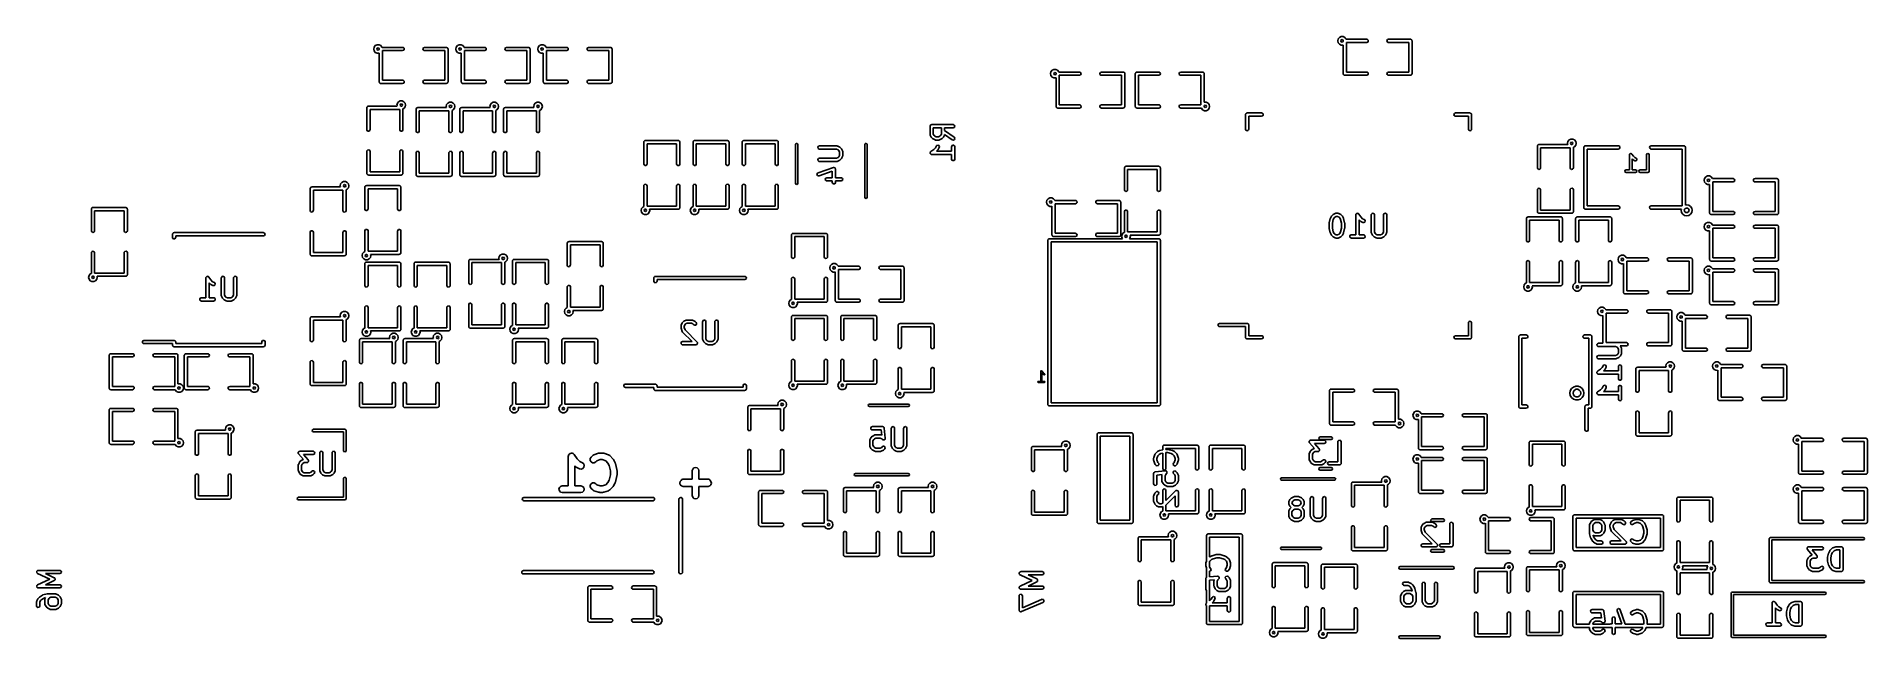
# Model space of a CAD drawing. Extents: x 0.07 to 3.42, y 0.45 to 1.55.
import ezdxf

# ---------------------------------------------------------------- set-up
doc = ezdxf.new("R2010")
doc.units = 0
doc.header["$MEASUREMENT"] = 0
doc.layers.add('BLACK', color=7, linetype='CONTINUOUS')

msp = doc.modelspace()

# ---------------------------------------------------------------- linework, layer by layer
at = {"layer": 'BLACK', "linetype": 'CONTINUOUS'}
for p, q in [((2.45205, 1.54501), (2.45284, 1.54846)), ((2.45205, 1.545), (2.45205, 1.54501)), ((2.45283, 1.54156), (2.45205, 1.545)), ((2.45503, 1.53879), (2.45283, 1.54156)), ((2.45284, 1.54846), (2.45505, 1.55122)), ((2.45505, 1.55122), (2.45824, 1.55276)), ((2.45843, 1.54657), (2.45778, 1.545)), ((2.45778, 1.545), (2.45843, 1.54343)), ((2.45824, 1.55276), (2.46178, 1.55275)), ((2.46, 1.54722), (2.45843, 1.54657)), ((2.45843, 1.54343), (2.46, 1.54278)), ((2.46157, 1.54657), (2.46, 1.54722)), ((2.46, 1.54278), (2.46157, 1.54343)), ((2.4621, 1.54529), (2.46157, 1.54657)), ((2.46157, 1.54343), (2.46205, 1.54459)), ((2.46178, 1.55275), (2.46496, 1.55122)), ((2.46205, 1.545), (2.4621, 1.54529)), ((2.46205, 1.54459), (2.46205, 1.545)), ((2.46496, 1.55122), (2.46717, 1.54845)), ((2.46717, 1.54845), (2.46728, 1.54795)), ((2.46728, 1.54795), (2.505, 1.54795)), ((2.505, 1.54205), (2.46795, 1.54205)), ((2.46795, 1.54205), (2.46795, 1.48795)), ((2.505, 1.54795), (2.50601, 1.54777)), ((2.5069, 1.54274), (2.505, 1.54205)), ((2.50601, 1.54777), (2.50756, 1.54648)), ((2.50791, 1.54449), (2.5069, 1.54274)), ((2.50756, 1.54648), (2.50791, 1.54449)), ((2.54209, 1.54551), (2.5431, 1.54726)), ((2.54244, 1.54352), (2.54209, 1.54551)), ((2.54399, 1.54223), (2.54244, 1.54352)), ((2.5431, 1.54726), (2.545, 1.54795)), ((2.545, 1.54205), (2.54399, 1.54223)), ((2.545, 1.54795), (2.585, 1.54795)), ((2.58205, 1.54205), (2.545, 1.54205)), ((2.58205, 1.48795), (2.58205, 1.54205)), ((2.585, 1.54795), (2.58538, 1.54789)), ((2.58538, 1.54789), (2.58551, 1.54791)), ((2.58551, 1.54791), (2.58563, 1.54784)), ((2.58563, 1.54784), (2.58601, 1.54777)), ((2.58601, 1.54777), (2.5866, 1.54728)), ((2.5866, 1.54728), (2.58726, 1.5469)), ((2.58726, 1.5469), (2.58735, 1.54665)), ((2.58735, 1.54665), (2.58756, 1.54648)), ((2.58756, 1.54648), (2.58769, 1.54572)), ((2.58769, 1.54572), (2.58795, 1.545)), ((2.58795, 1.545), (2.58795, 1.485)), ((0.689547, 1.53001), (0.69034, 1.53346)), ((0.68955, 1.53), (0.689547, 1.53001)), ((0.690328, 1.52656), (0.68955, 1.53)), ((0.692528, 1.52379), (0.690328, 1.52656)), ((0.69034, 1.53346), (0.692549, 1.53622)), ((0.695711, 1.52225), (0.692528, 1.52379)), ((0.692549, 1.53622), (0.695738, 1.53776)), ((0.695933, 1.53157), (0.695284, 1.53)), ((0.695284, 1.53), (0.695933, 1.52843)), ((0.699248, 1.52224), (0.695711, 1.52225)), ((0.695738, 1.53776), (0.699275, 1.53775)), ((0.6975, 1.53222), (0.695933, 1.53157)), ((0.695933, 1.52843), (0.6975, 1.52778)), ((0.699067, 1.53157), (0.6975, 1.53222)), ((0.6975, 1.52778), (0.699067, 1.52843)), ((0.699598, 1.53029), (0.699067, 1.53157)), ((0.699067, 1.52843), (0.699547, 1.52959)), ((0.699547, 1.52238), (0.699248, 1.52224)), ((0.699275, 1.53775), (0.702462, 1.53622)), ((0.699547, 1.53), (0.699598, 1.53029)), ((0.699547, 1.52959), (0.699547, 1.53)), ((0.699547, 1.47), (0.699547, 1.52238)), ((0.702462, 1.53622), (0.704666, 1.53345)), ((0.704666, 1.53345), (0.704779, 1.53295)), ((0.704779, 1.53295), (0.7425, 1.53295)), ((0.7425, 1.52705), (0.705453, 1.52705)), ((0.705453, 1.52705), (0.705453, 1.47295)), ((0.7425, 1.53295), (0.74351, 1.53277)), ((0.744398, 1.52774), (0.7425, 1.52705)), ((0.74351, 1.53277), (0.745057, 1.53148)), ((0.745408, 1.52949), (0.744398, 1.52774)), ((0.745057, 1.53148), (0.745408, 1.52949)), ((0.779592, 1.53051), (0.780602, 1.53226)), ((0.779943, 1.52852), (0.779592, 1.53051)), ((0.78149, 1.52723), (0.779943, 1.52852)), ((0.780602, 1.53226), (0.7825, 1.53295)), ((0.7825, 1.52705), (0.78149, 1.52723)), ((0.7825, 1.53295), (0.8225, 1.53295)), ((0.819547, 1.52705), (0.7825, 1.52705)), ((0.819547, 1.47295), (0.819547, 1.52705)), ((0.8225, 1.53295), (0.822884, 1.53289)), ((0.822884, 1.53289), (0.823013, 1.53291)), ((0.823013, 1.53291), (0.823126, 1.53284)), ((0.823126, 1.53284), (0.82351, 1.53277)), ((0.82351, 1.53277), (0.824098, 1.53228)), ((0.824098, 1.53228), (0.824762, 1.5319)), ((0.824762, 1.5319), (0.824853, 1.53165)), ((0.824853, 1.53165), (0.825057, 1.53148)), ((0.825057, 1.53148), (0.82519, 1.53072)), ((0.82519, 1.53072), (0.825453, 1.53)), ((0.825453, 1.53), (0.825453, 1.47)), ((0.839547, 1.53001), (0.84034, 1.53346)), ((0.83955, 1.53), (0.839547, 1.53001)), ((0.840328, 1.52656), (0.83955, 1.53)), ((0.842528, 1.52379), (0.840328, 1.52656)), ((0.84034, 1.53346), (0.842549, 1.53622)), ((0.845711, 1.52225), (0.842528, 1.52379)), ((0.842549, 1.53622), (0.845738, 1.53776)), ((0.845933, 1.53157), (0.845284, 1.53)), ((0.845284, 1.53), (0.845933, 1.52843)), ((0.849248, 1.52224), (0.845711, 1.52225)), ((0.845738, 1.53776), (0.849275, 1.53775)), ((0.8475, 1.53222), (0.845933, 1.53157)), ((0.845933, 1.52843), (0.8475, 1.52778)), ((0.849067, 1.53157), (0.8475, 1.53222)), ((0.8475, 1.52778), (0.849067, 1.52843)), ((0.849598, 1.53029), (0.849067, 1.53157)), ((0.849067, 1.52843), (0.849547, 1.52959)), ((0.849547, 1.52238), (0.849248, 1.52224)), ((0.849275, 1.53775), (0.852462, 1.53622)), ((0.849547, 1.53), (0.849598, 1.53029)), ((0.849547, 1.52959), (0.849547, 1.53)), ((0.849547, 1.47), (0.849547, 1.52238)), ((0.852462, 1.53622), (0.854666, 1.53345)), ((0.854666, 1.53345), (0.854779, 1.53295)), ((0.854779, 1.53295), (0.8925, 1.53295)), ((0.8925, 1.52705), (0.855453, 1.52705)), ((0.855453, 1.52705), (0.855453, 1.47295)), ((0.8925, 1.53295), (0.89351, 1.53277)), ((0.894398, 1.52774), (0.8925, 1.52705)), ((0.89351, 1.53277), (0.895057, 1.53148)), ((0.895408, 1.52949), (0.894398, 1.52774)), ((0.895057, 1.53148), (0.895408, 1.52949)), ((0.929592, 1.53051), (0.930602, 1.53226)), ((0.929943, 1.52852), (0.929592, 1.53051)), ((0.93149, 1.52723), (0.929943, 1.52852)), ((0.930602, 1.53226), (0.9325, 1.53295)), ((0.9325, 1.52705), (0.93149, 1.52723)), ((0.9325, 1.53295), (0.9725, 1.53295)), ((0.969547, 1.52705), (0.9325, 1.52705)), ((0.969547, 1.47295), (0.969547, 1.52705)), ((0.9725, 1.53295), (0.972884, 1.53289)), ((0.972884, 1.53289), (0.973013, 1.53291)), ((0.973013, 1.53291), (0.973126, 1.53284)), ((0.973126, 1.53284), (0.97351, 1.53277)), ((0.97351, 1.53277), (0.974098, 1.53228)), ((0.974098, 1.53228), (0.974762, 1.5319)), ((0.974762, 1.5319), (0.974853, 1.53165)), ((0.974853, 1.53165), (0.975057, 1.53148)), ((0.975057, 1.53148), (0.97519, 1.53072)), ((0.97519, 1.53072), (0.975453, 1.53)), ((0.975453, 1.53), (0.975453, 1.47)), ((0.989547, 1.53001), (0.99034, 1.53346)), ((0.98955, 1.53), (0.989547, 1.53001)), ((0.990328, 1.52656), (0.98955, 1.53)), ((0.992528, 1.52379), (0.990328, 1.52656)), ((0.99034, 1.53346), (0.992549, 1.53622)), ((0.995711, 1.52225), (0.992528, 1.52379)), ((0.992549, 1.53622), (0.995738, 1.53776)), ((0.995933, 1.53157), (0.995284, 1.53)), ((0.995284, 1.53), (0.995933, 1.52843)), ((0.999248, 1.52224), (0.995711, 1.52225)), ((0.995738, 1.53776), (0.999275, 1.53775)), ((0.9975, 1.53222), (0.995933, 1.53157)), ((0.995933, 1.52843), (0.9975, 1.52778)), ((0.999067, 1.53157), (0.9975, 1.53222)), ((0.9975, 1.52778), (0.999067, 1.52843)), ((0.999598, 1.53029), (0.999067, 1.53157)), ((0.999067, 1.52843), (0.999547, 1.52959)), ((0.999547, 1.52238), (0.999248, 1.52224)), ((0.999275, 1.53775), (1.00246, 1.53622)), ((0.999547, 1.53), (0.999598, 1.53029)), ((0.999547, 1.52959), (0.999547, 1.53)), ((0.999547, 1.47), (0.999547, 1.52238)), ((1.00246, 1.53622), (1.00467, 1.53345)), ((1.00467, 1.53345), (1.00478, 1.53295)), ((1.00478, 1.53295), (1.0425, 1.53295)), ((1.0425, 1.52705), (1.00545, 1.52705)), ((1.00545, 1.52705), (1.00545, 1.47295)), ((1.0425, 1.53295), (1.04351, 1.53277)), ((1.0444, 1.52774), (1.0425, 1.52705)), ((1.04351, 1.53277), (1.04506, 1.53148)), ((1.04541, 1.52949), (1.0444, 1.52774)), ((1.04506, 1.53148), (1.04541, 1.52949)), ((1.07959, 1.53051), (1.0806, 1.53226)), ((1.07994, 1.52852), (1.07959, 1.53051)), ((1.08149, 1.52723), (1.07994, 1.52852)), ((1.0806, 1.53226), (1.0825, 1.53295)), ((1.0825, 1.52705), (1.08149, 1.52723)), ((1.0825, 1.53295), (1.1225, 1.53295)), ((1.11955, 1.52705), (1.0825, 1.52705)), ((1.11955, 1.47295), (1.11955, 1.52705)), ((1.1225, 1.53295), (1.12288, 1.53289)), ((1.12288, 1.53289), (1.12301, 1.53291)), ((1.12301, 1.53291), (1.12313, 1.53284)), ((1.12313, 1.53284), (1.12351, 1.53277)), ((1.12351, 1.53277), (1.1241, 1.53228)), ((1.1241, 1.53228), (1.12476, 1.5319)), ((1.12476, 1.5319), (1.12485, 1.53165)), ((1.12485, 1.53165), (1.12506, 1.53148)), ((1.12506, 1.53148), (1.12519, 1.53072)), ((1.12519, 1.53072), (1.12545, 1.53)), ((1.12545, 1.53), (1.12545, 1.47)), ((2.45821, 1.53725), (2.45503, 1.53879)), ((2.46175, 1.53724), (2.45821, 1.53725)), ((2.46205, 1.53738), (2.46175, 1.53724)), ((2.46205, 1.485), (2.46205, 1.53738)), ((0.705453, 1.47295), (0.7425, 1.47295)), ((0.7425, 1.47295), (0.74351, 1.47277)), ((0.74351, 1.47277), (0.745057, 1.47148)), ((0.780602, 1.47226), (0.7825, 1.47295)), ((0.7825, 1.47295), (0.819547, 1.47295)), ((0.855453, 1.47295), (0.8925, 1.47295)), ((0.8925, 1.47295), (0.89351, 1.47277)), ((0.89351, 1.47277), (0.895057, 1.47148)), ((0.930602, 1.47226), (0.9325, 1.47295)), ((0.9325, 1.47295), (0.969547, 1.47295)), ((1.00545, 1.47295), (1.0425, 1.47295)), ((1.0425, 1.47295), (1.04351, 1.47277)), ((1.04351, 1.47277), (1.04506, 1.47148)), ((1.0806, 1.47226), (1.0825, 1.47295)), ((1.0825, 1.47295), (1.11955, 1.47295)), ((1.92705, 1.48501), (1.92784, 1.48846)), ((1.92705, 1.485), (1.92705, 1.48501)), ((1.92783, 1.48156), (1.92705, 1.485)), ((1.93003, 1.47879), (1.92783, 1.48156)), ((1.92784, 1.48846), (1.93005, 1.49122)), ((1.93321, 1.47725), (1.93003, 1.47879)), ((1.93005, 1.49122), (1.93324, 1.49276)), ((1.93343, 1.48657), (1.93278, 1.485)), ((1.93278, 1.485), (1.93343, 1.48343)), ((1.93675, 1.47724), (1.93321, 1.47725)), ((1.93324, 1.49276), (1.93678, 1.49275)), ((1.935, 1.48722), (1.93343, 1.48657)), ((1.93343, 1.48343), (1.935, 1.48278)), ((1.93657, 1.48657), (1.935, 1.48722)), ((1.935, 1.48278), (1.93657, 1.48343)), ((1.9371, 1.48529), (1.93657, 1.48657)), ((1.93657, 1.48343), (1.93705, 1.48459)), ((1.93705, 1.47738), (1.93675, 1.47724)), ((1.93678, 1.49275), (1.93996, 1.49122)), ((1.93705, 1.485), (1.9371, 1.48529)), ((1.93705, 1.48459), (1.93705, 1.485)), ((1.93705, 1.425), (1.93705, 1.47738)), ((1.93996, 1.49122), (1.94217, 1.48845)), ((1.94217, 1.48845), (1.94228, 1.48795)), ((1.94228, 1.48795), (1.98, 1.48795)), ((1.98, 1.48205), (1.94295, 1.48205)), ((1.94295, 1.48205), (1.94295, 1.42795)), ((1.98, 1.48795), (1.98101, 1.48777)), ((1.9819, 1.48274), (1.98, 1.48205)), ((1.98101, 1.48777), (1.98256, 1.48648)), ((1.98291, 1.48449), (1.9819, 1.48274)), ((1.98256, 1.48648), (1.98291, 1.48449)), ((2.01709, 1.48551), (2.0181, 1.48726)), ((2.01744, 1.48352), (2.01709, 1.48551)), ((2.01899, 1.48223), (2.01744, 1.48352)), ((2.0181, 1.48726), (2.02, 1.48795)), ((2.02, 1.48205), (2.01899, 1.48223)), ((2.02, 1.48795), (2.06, 1.48795)), ((2.05705, 1.48205), (2.02, 1.48205)), ((2.05705, 1.42795), (2.05705, 1.48205)), ((2.06, 1.48795), (2.06038, 1.48789)), ((2.06038, 1.48789), (2.06051, 1.48791)), ((2.06051, 1.48791), (2.06063, 1.48784)), ((2.06063, 1.48784), (2.06101, 1.48777)), ((2.06101, 1.48777), (2.0616, 1.48728)), ((2.0616, 1.48728), (2.06226, 1.4869)), ((2.06226, 1.4869), (2.06235, 1.48665)), ((2.06235, 1.48665), (2.06256, 1.48648)), ((2.06256, 1.48648), (2.06269, 1.48572)), ((2.06269, 1.48572), (2.06295, 1.485)), ((2.06295, 1.485), (2.06295, 1.425)), ((2.08205, 1.485), (2.08211, 1.48538)), ((2.08205, 1.425), (2.08205, 1.485)), ((2.08209, 1.48551), (2.08216, 1.48563)), ((2.08211, 1.48538), (2.08209, 1.48551)), ((2.08216, 1.48563), (2.08223, 1.48601)), ((2.08223, 1.48601), (2.08272, 1.4866)), ((2.08272, 1.4866), (2.0831, 1.48726)), ((2.0831, 1.48726), (2.08335, 1.48735)), ((2.08335, 1.48735), (2.08352, 1.48756)), ((2.08352, 1.48756), (2.08428, 1.48769)), ((2.08428, 1.48769), (2.085, 1.48795)), ((2.085, 1.48795), (2.125, 1.48795)), ((2.125, 1.48205), (2.08795, 1.48205)), ((2.08795, 1.48205), (2.08795, 1.42795)), ((2.125, 1.48795), (2.12601, 1.48777)), ((2.1269, 1.48274), (2.125, 1.48205)), ((2.12601, 1.48777), (2.12756, 1.48648)), ((2.12791, 1.48449), (2.1269, 1.48274)), ((2.12756, 1.48648), (2.12791, 1.48449)), ((2.16209, 1.48551), (2.1631, 1.48726)), ((2.16244, 1.48352), (2.16209, 1.48551)), ((2.16399, 1.48223), (2.16244, 1.48352)), ((2.1631, 1.48726), (2.165, 1.48795)), ((2.165, 1.48205), (2.16399, 1.48223)), ((2.165, 1.48795), (2.205, 1.48795)), ((2.20205, 1.48205), (2.165, 1.48205)), ((2.20205, 1.42795), (2.20205, 1.48205)), ((2.205, 1.48795), (2.20538, 1.48789)), ((2.20538, 1.48789), (2.20551, 1.48791)), ((2.20551, 1.48791), (2.20563, 1.48784)), ((2.20563, 1.48784), (2.20601, 1.48777)), ((2.20601, 1.48777), (2.2066, 1.48728)), ((2.2066, 1.48728), (2.20726, 1.4869)), ((2.20726, 1.4869), (2.20735, 1.48665)), ((2.20735, 1.48665), (2.20756, 1.48648)), ((2.20756, 1.48648), (2.20769, 1.48572)), ((2.20769, 1.48572), (2.20795, 1.485)), ((2.20795, 1.485), (2.20795, 1.43262)), ((2.46231, 1.48428), (2.46205, 1.485)), ((2.46244, 1.48352), (2.46231, 1.48428)), ((2.46265, 1.48335), (2.46244, 1.48352)), ((2.46274, 1.4831), (2.46265, 1.48335)), ((2.4634, 1.48272), (2.46274, 1.4831)), ((2.46399, 1.48223), (2.4634, 1.48272)), ((2.46437, 1.48216), (2.46399, 1.48223)), ((2.46449, 1.48209), (2.46437, 1.48216)), ((2.46462, 1.48211), (2.46449, 1.48209)), ((2.465, 1.48205), (2.46462, 1.48211)), ((2.505, 1.48205), (2.465, 1.48205)), ((2.46795, 1.48795), (2.505, 1.48795)), ((2.505, 1.48795), (2.50601, 1.48777)), ((2.5069, 1.48274), (2.505, 1.48205)), ((2.50601, 1.48777), (2.50756, 1.48648)), ((2.50791, 1.48449), (2.5069, 1.48274)), ((2.50756, 1.48648), (2.50791, 1.48449)), ((2.54209, 1.48551), (2.5431, 1.48726)), ((2.54244, 1.48352), (2.54209, 1.48551)), ((2.54399, 1.48223), (2.54244, 1.48352)), ((2.5431, 1.48726), (2.545, 1.48795)), ((2.545, 1.48205), (2.54399, 1.48223)), ((2.545, 1.48795), (2.58205, 1.48795)), ((2.585, 1.48205), (2.545, 1.48205)), ((2.58572, 1.48231), (2.585, 1.48205)), ((2.58648, 1.48244), (2.58572, 1.48231)), ((2.58665, 1.48265), (2.58648, 1.48244)), ((2.5869, 1.48274), (2.58665, 1.48265)), ((2.58728, 1.4834), (2.5869, 1.48274)), ((2.58777, 1.48399), (2.58728, 1.4834)), ((2.58784, 1.48437), (2.58777, 1.48399)), ((2.58791, 1.48449), (2.58784, 1.48437)), ((2.58795, 1.485), (2.58789, 1.48462)), ((2.58789, 1.48462), (2.58791, 1.48449)), ((0.69981, 1.46928), (0.699547, 1.47)), ((0.699943, 1.46852), (0.69981, 1.46928)), ((0.700147, 1.46835), (0.699943, 1.46852)), ((0.700238, 1.4681), (0.700147, 1.46835)), ((0.700902, 1.46772), (0.700238, 1.4681)), ((0.70149, 1.46723), (0.700902, 1.46772)), ((0.701874, 1.46716), (0.70149, 1.46723)), ((0.701987, 1.46709), (0.701874, 1.46716)), ((0.702116, 1.46711), (0.701987, 1.46709)), ((0.7025, 1.46705), (0.702116, 1.46711)), ((0.7425, 1.46705), (0.7025, 1.46705)), ((0.744398, 1.46774), (0.7425, 1.46705)), ((0.745408, 1.46949), (0.744398, 1.46774)), ((0.745057, 1.47148), (0.745408, 1.46949)), ((0.779592, 1.47051), (0.780602, 1.47226)), ((0.779943, 1.46852), (0.779592, 1.47051)), ((0.78149, 1.46723), (0.779943, 1.46852)), ((0.7825, 1.46705), (0.78149, 1.46723)), ((0.8225, 1.46705), (0.7825, 1.46705)), ((0.823221, 1.46731), (0.8225, 1.46705)), ((0.823976, 1.46744), (0.823221, 1.46731)), ((0.824148, 1.46765), (0.823976, 1.46744)), ((0.824398, 1.46774), (0.824148, 1.46765)), ((0.824782, 1.4684), (0.824398, 1.46774)), ((0.825275, 1.46899), (0.824782, 1.4684)), ((0.825342, 1.46937), (0.825275, 1.46899)), ((0.825408, 1.46949), (0.825342, 1.46937)), ((0.825453, 1.47), (0.825385, 1.46962)), ((0.825385, 1.46962), (0.825408, 1.46949)), ((0.84981, 1.46928), (0.849547, 1.47)), ((0.849943, 1.46852), (0.84981, 1.46928)), ((0.850147, 1.46835), (0.849943, 1.46852)), ((0.850238, 1.4681), (0.850147, 1.46835)), ((0.850902, 1.46772), (0.850238, 1.4681)), ((0.85149, 1.46723), (0.850902, 1.46772)), ((0.851874, 1.46716), (0.85149, 1.46723)), ((0.851987, 1.46709), (0.851874, 1.46716)), ((0.852116, 1.46711), (0.851987, 1.46709)), ((0.8525, 1.46705), (0.852116, 1.46711)), ((0.8925, 1.46705), (0.8525, 1.46705)), ((0.894398, 1.46774), (0.8925, 1.46705)), ((0.895408, 1.46949), (0.894398, 1.46774)), ((0.895057, 1.47148), (0.895408, 1.46949)), ((0.929592, 1.47051), (0.930602, 1.47226)), ((0.929943, 1.46852), (0.929592, 1.47051)), ((0.93149, 1.46723), (0.929943, 1.46852)), ((0.9325, 1.46705), (0.93149, 1.46723)), ((0.9725, 1.46705), (0.9325, 1.46705)), ((0.973221, 1.46731), (0.9725, 1.46705)), ((0.973976, 1.46744), (0.973221, 1.46731)), ((0.974148, 1.46765), (0.973976, 1.46744)), ((0.974398, 1.46774), (0.974148, 1.46765)), ((0.974782, 1.4684), (0.974398, 1.46774)), ((0.975275, 1.46899), (0.974782, 1.4684)), ((0.975342, 1.46937), (0.975275, 1.46899)), ((0.975408, 1.46949), (0.975342, 1.46937)), ((0.975453, 1.47), (0.975385, 1.46962)), ((0.975385, 1.46962), (0.975408, 1.46949)), ((0.99981, 1.46928), (0.999547, 1.47)), ((0.999943, 1.46852), (0.99981, 1.46928)), ((1.00015, 1.46835), (0.999943, 1.46852)), ((1.00024, 1.4681), (1.00015, 1.46835)), ((1.0009, 1.46772), (1.00024, 1.4681)), ((1.00149, 1.46723), (1.0009, 1.46772)), ((1.00187, 1.46716), (1.00149, 1.46723)), ((1.00199, 1.46709), (1.00187, 1.46716)), ((1.00212, 1.46711), (1.00199, 1.46709)), ((1.0025, 1.46705), (1.00212, 1.46711)), ((1.0425, 1.46705), (1.0025, 1.46705)), ((1.0444, 1.46774), (1.0425, 1.46705)), ((1.04541, 1.46949), (1.0444, 1.46774)), ((1.04506, 1.47148), (1.04541, 1.46949)), ((1.07959, 1.47051), (1.0806, 1.47226)), ((1.07994, 1.46852), (1.07959, 1.47051)), ((1.08149, 1.46723), (1.07994, 1.46852)), ((1.0825, 1.46705), (1.08149, 1.46723)), ((1.1225, 1.46705), (1.0825, 1.46705)), ((1.12322, 1.46731), (1.1225, 1.46705)), ((1.12398, 1.46744), (1.12322, 1.46731)), ((1.12415, 1.46765), (1.12398, 1.46744)), ((1.1244, 1.46774), (1.12415, 1.46765)), ((1.12478, 1.4684), (1.1244, 1.46774)), ((1.12527, 1.46899), (1.12478, 1.4684)), ((1.12534, 1.46937), (1.12527, 1.46899)), ((1.12541, 1.46949), (1.12534, 1.46937)), ((1.12545, 1.47), (1.12539, 1.46962)), ((1.12539, 1.46962), (1.12541, 1.46949)), ((0.677047, 1.4225), (0.677115, 1.42288)), ((0.677047, 1.3825), (0.677047, 1.4225)), ((0.677092, 1.42301), (0.677158, 1.42313)), ((0.677115, 1.42288), (0.677092, 1.42301)), ((0.677158, 1.42313), (0.677225, 1.42351)), ((0.677225, 1.42351), (0.677718, 1.4241)), ((0.677718, 1.4241), (0.678102, 1.42476)), ((0.678102, 1.42476), (0.678352, 1.42485)), ((0.678352, 1.42485), (0.678524, 1.42506)), ((0.678524, 1.42506), (0.679279, 1.42519)), ((0.679279, 1.42519), (0.68, 1.42545)), ((0.68, 1.42545), (0.732514, 1.42545)), ((0.737047, 1.41955), (0.682953, 1.41955)), ((0.682953, 1.41955), (0.682953, 1.3825)), ((0.732047, 1.42751), (0.73284, 1.43096)), ((0.73205, 1.4275), (0.732047, 1.42751)), ((0.732514, 1.42545), (0.73205, 1.4275)), ((0.73284, 1.43096), (0.735049, 1.43372)), ((0.735049, 1.43372), (0.738238, 1.43526)), ((0.737047, 1.3825), (0.737047, 1.41955)), ((0.738433, 1.42907), (0.737784, 1.4275)), ((0.737784, 1.4275), (0.738433, 1.42593)), ((0.738238, 1.43526), (0.741775, 1.43525)), ((0.74, 1.42972), (0.738433, 1.42907)), ((0.738433, 1.42593), (0.739593, 1.42545)), ((0.739593, 1.42545), (0.74, 1.42545)), ((0.741567, 1.42907), (0.74, 1.42972)), ((0.74, 1.42545), (0.740286, 1.4254)), ((0.740286, 1.4254), (0.741567, 1.42593)), ((0.742216, 1.4275), (0.741567, 1.42907)), ((0.741567, 1.42593), (0.742216, 1.4275)), ((0.741775, 1.43525), (0.744962, 1.43372)), ((0.74494, 1.42127), (0.742953, 1.42032)), ((0.742953, 1.42032), (0.742953, 1.3825)), ((0.747154, 1.42403), (0.74494, 1.42127)), ((0.744962, 1.43372), (0.747166, 1.43095)), ((0.747953, 1.42747), (0.747154, 1.42403)), ((0.747166, 1.43095), (0.747953, 1.4275)), ((0.747953, 1.4275), (0.747953, 1.42747)), ((0.767047, 1.42), (0.767115, 1.42038)), ((0.767047, 1.38), (0.767047, 1.42)), ((0.767092, 1.42051), (0.767158, 1.42063)), ((0.767115, 1.42038), (0.767092, 1.42051)), ((0.767158, 1.42063), (0.767225, 1.42101)), ((0.767225, 1.42101), (0.767718, 1.4216)), ((0.767718, 1.4216), (0.768102, 1.42226)), ((0.768102, 1.42226), (0.768352, 1.42235)), ((0.768352, 1.42235), (0.768524, 1.42256)), ((0.768524, 1.42256), (0.769279, 1.42269)), ((0.769279, 1.42269), (0.77, 1.42295)), ((0.77, 1.42295), (0.822514, 1.42295)), ((0.827047, 1.41705), (0.772953, 1.41705)), ((0.772953, 1.41705), (0.772953, 1.38)), ((0.822047, 1.42501), (0.82284, 1.42846)), ((0.82205, 1.425), (0.822047, 1.42501)), ((0.822514, 1.42295), (0.82205, 1.425)), ((0.82284, 1.42846), (0.825049, 1.43122)), ((0.825049, 1.43122), (0.828238, 1.43276)), ((0.827047, 1.38), (0.827047, 1.41705)), ((0.828433, 1.42657), (0.827784, 1.425)), ((0.827784, 1.425), (0.828433, 1.42343)), ((0.828238, 1.43276), (0.831775, 1.43275)), ((0.83, 1.42722), (0.828433, 1.42657)), ((0.828433, 1.42343), (0.829593, 1.42295)), ((0.829593, 1.42295), (0.83, 1.42295)), ((0.831567, 1.42657), (0.83, 1.42722)), ((0.83, 1.42295), (0.830286, 1.4229)), ((0.830286, 1.4229), (0.831567, 1.42343)), ((0.832216, 1.425), (0.831567, 1.42657)), ((0.831567, 1.42343), (0.832216, 1.425)), ((0.831775, 1.43275), (0.834962, 1.43122)), ((0.83494, 1.41877), (0.832953, 1.41782)), ((0.832953, 1.41782), (0.832953, 1.38)), ((0.837154, 1.42153), (0.83494, 1.41877)), ((0.834962, 1.43122), (0.837166, 1.42845)), ((0.837953, 1.42497), (0.837154, 1.42153)), ((0.837166, 1.42845), (0.837953, 1.425)), ((0.837953, 1.425), (0.837953, 1.42497)), ((0.847047, 1.42), (0.847115, 1.42038)), ((0.847047, 1.38), (0.847047, 1.42)), ((0.847092, 1.42051), (0.847158, 1.42063)), ((0.847115, 1.42038), (0.847092, 1.42051)), ((0.847158, 1.42063), (0.847225, 1.42101)), ((0.847225, 1.42101), (0.847718, 1.4216)), ((0.847718, 1.4216), (0.848102, 1.42226)), ((0.848102, 1.42226), (0.848352, 1.42235)), ((0.848352, 1.42235), (0.848524, 1.42256)), ((0.848524, 1.42256), (0.849279, 1.42269)), ((0.849279, 1.42269), (0.85, 1.42295)), ((0.85, 1.42295), (0.902514, 1.42295)), ((0.907047, 1.41705), (0.852953, 1.41705)), ((0.852953, 1.41705), (0.852953, 1.38)), ((0.902047, 1.42501), (0.90284, 1.42846)), ((0.90205, 1.425), (0.902047, 1.42501)), ((0.902514, 1.42295), (0.90205, 1.425)), ((0.90284, 1.42846), (0.905049, 1.43122)), ((0.905049, 1.43122), (0.908238, 1.43276)), ((0.907047, 1.38), (0.907047, 1.41705)), ((0.908433, 1.42657), (0.907784, 1.425)), ((0.907784, 1.425), (0.908433, 1.42343)), ((0.908238, 1.43276), (0.911775, 1.43275)), ((0.91, 1.42722), (0.908433, 1.42657)), ((0.908433, 1.42343), (0.909593, 1.42295)), ((0.909593, 1.42295), (0.91, 1.42295)), ((0.911567, 1.42657), (0.91, 1.42722)), ((0.91, 1.42295), (0.910286, 1.4229)), ((0.910286, 1.4229), (0.911567, 1.42343)), ((0.912216, 1.425), (0.911567, 1.42657)), ((0.911567, 1.42343), (0.912216, 1.425)), ((0.911775, 1.43275), (0.914962, 1.43122)), ((0.91494, 1.41877), (0.912953, 1.41782)), ((0.912953, 1.41782), (0.912953, 1.38)), ((0.917154, 1.42153), (0.91494, 1.41877)), ((0.914962, 1.43122), (0.917166, 1.42845)), ((0.917953, 1.42497), (0.917154, 1.42153)), ((0.917166, 1.42845), (0.917953, 1.425)), ((0.917953, 1.425), (0.917953, 1.42497)), ((0.927047, 1.42), (0.927115, 1.42038)), ((0.927047, 1.38), (0.927047, 1.42)), ((0.927092, 1.42051), (0.927158, 1.42063)), ((0.927115, 1.42038), (0.927092, 1.42051)), ((0.927158, 1.42063), (0.927225, 1.42101)), ((0.927225, 1.42101), (0.927718, 1.4216)), ((0.927718, 1.4216), (0.928102, 1.42226)), ((0.928102, 1.42226), (0.928352, 1.42235)), ((0.928352, 1.42235), (0.928524, 1.42256)), ((0.928524, 1.42256), (0.929279, 1.42269)), ((0.929279, 1.42269), (0.93, 1.42295)), ((0.93, 1.42295), (0.982514, 1.42295)), ((0.987047, 1.41705), (0.932953, 1.41705)), ((0.932953, 1.41705), (0.932953, 1.38)), ((0.982047, 1.42501), (0.98284, 1.42846)), ((0.98205, 1.425), (0.982047, 1.42501)), ((0.982514, 1.42295), (0.98205, 1.425)), ((0.98284, 1.42846), (0.985049, 1.43122)), ((0.985049, 1.43122), (0.988238, 1.43276)), ((0.987047, 1.38), (0.987047, 1.41705)), ((0.988433, 1.42657), (0.987784, 1.425)), ((0.987784, 1.425), (0.988433, 1.42343)), ((0.988238, 1.43276), (0.991775, 1.43275)), ((0.99, 1.42722), (0.988433, 1.42657)), ((0.988433, 1.42343), (0.989593, 1.42295)), ((0.989593, 1.42295), (0.99, 1.42295)), ((0.991567, 1.42657), (0.99, 1.42722)), ((0.99, 1.42295), (0.990286, 1.4229)), ((0.990286, 1.4229), (0.991567, 1.42343)), ((0.992216, 1.425), (0.991567, 1.42657)), ((0.991567, 1.42343), (0.992216, 1.425)), ((0.991775, 1.43275), (0.994962, 1.43122)), ((0.99494, 1.41877), (0.992953, 1.41782)), ((0.992953, 1.41782), (0.992953, 1.38)), ((0.997154, 1.42153), (0.99494, 1.41877)), ((0.994962, 1.43122), (0.997166, 1.42845)), ((0.997953, 1.42497), (0.997154, 1.42153)), ((0.997166, 1.42845), (0.997953, 1.425)), ((0.997953, 1.425), (0.997953, 1.42497)), ((1.93731, 1.42428), (1.93705, 1.425)), ((1.93744, 1.42352), (1.93731, 1.42428)), ((1.93765, 1.42335), (1.93744, 1.42352)), ((1.93774, 1.4231), (1.93765, 1.42335)), ((1.9384, 1.42272), (1.93774, 1.4231)), ((1.93899, 1.42223), (1.9384, 1.42272)), ((1.93937, 1.42216), (1.93899, 1.42223)), ((1.93949, 1.42209), (1.93937, 1.42216)), ((1.93962, 1.42211), (1.93949, 1.42209)), ((1.94, 1.42205), (1.93962, 1.42211)), ((1.98, 1.42205), (1.94, 1.42205)), ((1.94295, 1.42795), (1.98, 1.42795)), ((1.98, 1.42795), (1.98101, 1.42777)), ((1.9819, 1.42274), (1.98, 1.42205)), ((1.98101, 1.42777), (1.98256, 1.42648)), ((1.98291, 1.42449), (1.9819, 1.42274)), ((1.98256, 1.42648), (1.98291, 1.42449)), ((2.01709, 1.42551), (2.0181, 1.42726)), ((2.01744, 1.42352), (2.01709, 1.42551)), ((2.01899, 1.42223), (2.01744, 1.42352)), ((2.0181, 1.42726), (2.02, 1.42795)), ((2.02, 1.42205), (2.01899, 1.42223)), ((2.02, 1.42795), (2.05705, 1.42795)), ((2.06, 1.42205), (2.02, 1.42205)), ((2.06072, 1.42231), (2.06, 1.42205)), ((2.06148, 1.42244), (2.06072, 1.42231)), ((2.06165, 1.42265), (2.06148, 1.42244)), ((2.0619, 1.42274), (2.06165, 1.42265)), ((2.06228, 1.4234), (2.0619, 1.42274)), ((2.06277, 1.42399), (2.06228, 1.4234)), ((2.06284, 1.42437), (2.06277, 1.42399)), ((2.06291, 1.42449), (2.06284, 1.42437)), ((2.06295, 1.425), (2.06289, 1.42462)), ((2.06289, 1.42462), (2.06291, 1.42449)), ((2.08231, 1.42428), (2.08205, 1.425)), ((2.08244, 1.42352), (2.08231, 1.42428)), ((2.08265, 1.42335), (2.08244, 1.42352)), ((2.08274, 1.4231), (2.08265, 1.42335)), ((2.0834, 1.42272), (2.08274, 1.4231)), ((2.08399, 1.42223), (2.0834, 1.42272)), ((2.08437, 1.42216), (2.08399, 1.42223)), ((2.08449, 1.42209), (2.08437, 1.42216)), ((2.08462, 1.42211), (2.08449, 1.42209)), ((2.085, 1.42205), (2.08462, 1.42211)), ((2.125, 1.42205), (2.085, 1.42205)), ((2.08795, 1.42795), (2.125, 1.42795)), ((2.125, 1.42795), (2.12601, 1.42777)), ((2.1269, 1.42274), (2.125, 1.42205)), ((2.12601, 1.42777), (2.12756, 1.42648)), ((2.12791, 1.42449), (2.1269, 1.42274)), ((2.12756, 1.42648), (2.12791, 1.42449)), ((2.16209, 1.42551), (2.1631, 1.42726)), ((2.16244, 1.42352), (2.16209, 1.42551)), ((2.16399, 1.42223), (2.16244, 1.42352)), ((2.1631, 1.42726), (2.165, 1.42795)), ((2.165, 1.42205), (2.16399, 1.42223)), ((2.165, 1.42795), (2.20205, 1.42795)), ((2.20272, 1.42205), (2.165, 1.42205)), ((2.20283, 1.42156), (2.20272, 1.42205)), ((2.20503, 1.41879), (2.20283, 1.42156)), ((2.20821, 1.41725), (2.20503, 1.41879)), ((2.20795, 1.425), (2.2079, 1.42471)), ((2.2079, 1.42471), (2.20843, 1.42343)), ((2.20795, 1.43262), (2.20824, 1.43276)), ((2.20843, 1.42657), (2.20795, 1.42541)), ((2.20795, 1.42541), (2.20795, 1.425)), ((2.21175, 1.41724), (2.20821, 1.41725)), ((2.20824, 1.43276), (2.21178, 1.43275)), ((2.21, 1.42722), (2.20843, 1.42657)), ((2.20843, 1.42343), (2.21, 1.42278)), ((2.21157, 1.42657), (2.21, 1.42722)), ((2.21, 1.42278), (2.21157, 1.42343)), ((2.21222, 1.425), (2.21157, 1.42657)), ((2.21157, 1.42343), (2.21222, 1.425)), ((2.21494, 1.41877), (2.21175, 1.41724)), ((2.21178, 1.43275), (2.21496, 1.43122)), ((2.21715, 1.42153), (2.21494, 1.41877)), ((2.21496, 1.43122), (2.21717, 1.42845)), ((2.21795, 1.42497), (2.21715, 1.42153)), ((2.21717, 1.42845), (2.21795, 1.425)), ((2.21795, 1.425), (2.21795, 1.42497)), ((2.28346, 1.41004), (2.28353, 1.41042)), ((2.28346, 1.38346), (2.28346, 1.41004)), ((2.28351, 1.41055), (2.28357, 1.41067)), ((2.28353, 1.41042), (2.28351, 1.41055)), ((2.28357, 1.41067), (2.28364, 1.41105)), ((2.28364, 1.41105), (2.28414, 1.41164)), ((2.28414, 1.41164), (2.28452, 1.4123)), ((2.28452, 1.4123), (2.28477, 1.41239)), ((2.28477, 1.41239), (2.28494, 1.4126)), ((2.28494, 1.4126), (2.2857, 1.41273)), ((2.2857, 1.41273), (2.28642, 1.41299)), ((2.28642, 1.41299), (2.31299, 1.41299)), ((2.31299, 1.40709), (2.28937, 1.40709)), ((2.28937, 1.40709), (2.28937, 1.38346)), ((2.31299, 1.41299), (2.314, 1.41281)), ((2.31489, 1.40778), (2.31299, 1.40709)), ((2.314, 1.41281), (2.31555, 1.41152)), ((2.3159, 1.40953), (2.31489, 1.40778)), ((2.31555, 1.41152), (2.3159, 1.40953)), ((2.66441, 1.41055), (2.66542, 1.4123)), ((2.66477, 1.40856), (2.66441, 1.41055)), ((2.66631, 1.40726), (2.66477, 1.40856)), ((2.66542, 1.4123), (2.66732, 1.41299)), ((2.66732, 1.40709), (2.66631, 1.40726)), ((2.66732, 1.41299), (2.6939, 1.41299)), ((2.69094, 1.40709), (2.66732, 1.40709)), ((2.69094, 1.38346), (2.69094, 1.40709)), ((2.6939, 1.41299), (2.69428, 1.41292)), ((2.69428, 1.41292), (2.69441, 1.41295)), ((2.69441, 1.41295), (2.69452, 1.41288)), ((2.69452, 1.41288), (2.69491, 1.41281)), ((2.69491, 1.41281), (2.6955, 1.41232)), ((2.6955, 1.41232), (2.69616, 1.41194)), ((2.69616, 1.41194), (2.69625, 1.41169)), ((2.69625, 1.41169), (2.69645, 1.41152)), ((2.69645, 1.41152), (2.69659, 1.41076)), ((2.69659, 1.41076), (2.69685, 1.41004)), ((2.69685, 1.41004), (2.69685, 1.38346)), ((0.677738, 1.3806), (0.677047, 1.3825)), ((0.679487, 1.37959), (0.677738, 1.3806)), ((0.681476, 1.37994), (0.679487, 1.37959)), ((0.682775, 1.38149), (0.681476, 1.37994)), ((0.682953, 1.3825), (0.682775, 1.38149)), ((0.737738, 1.3806), (0.737047, 1.3825)), ((0.739487, 1.37959), (0.737738, 1.3806)), ((0.741476, 1.37994), (0.739487, 1.37959)), ((0.742775, 1.38149), (0.741476, 1.37994)), ((0.742953, 1.3825), (0.742775, 1.38149)), ((0.767738, 1.3781), (0.767047, 1.38)), ((0.769487, 1.37709), (0.767738, 1.3781)), ((0.771476, 1.37744), (0.769487, 1.37709)), ((0.772775, 1.37899), (0.771476, 1.37744)), ((0.772953, 1.38), (0.772775, 1.37899)), ((0.827738, 1.3781), (0.827047, 1.38)), ((0.829487, 1.37709), (0.827738, 1.3781)), ((0.831476, 1.37744), (0.829487, 1.37709)), ((0.832775, 1.37899), (0.831476, 1.37744)), ((0.832953, 1.38), (0.832775, 1.37899)), ((0.847738, 1.3781), (0.847047, 1.38)), ((0.849487, 1.37709), (0.847738, 1.3781)), ((0.851476, 1.37744), (0.849487, 1.37709)), ((0.852775, 1.37899), (0.851476, 1.37744)), ((0.852953, 1.38), (0.852775, 1.37899)), ((0.907738, 1.3781), (0.907047, 1.38)), ((0.909487, 1.37709), (0.907738, 1.3781)), ((0.911476, 1.37744), (0.909487, 1.37709)), ((0.912775, 1.37899), (0.911476, 1.37744)), ((0.912953, 1.38), (0.912775, 1.37899)), ((0.927738, 1.3781), (0.927047, 1.38)), ((0.929487, 1.37709), (0.927738, 1.3781)), ((0.931476, 1.37744), (0.929487, 1.37709)), ((0.932775, 1.37899), (0.931476, 1.37744)), ((0.932953, 1.38), (0.932775, 1.37899)), ((0.987738, 1.3781), (0.987047, 1.38)), ((0.989487, 1.37709), (0.987738, 1.3781)), ((0.991476, 1.37744), (0.989487, 1.37709)), ((0.992775, 1.37899), (0.991476, 1.37744)), ((0.992953, 1.38), (0.992775, 1.37899)), ((1.70675, 1.38882), (1.70681, 1.38921)), ((1.70675, 1.37382), (1.70675, 1.38882)), ((1.70681, 1.37366), (1.70675, 1.37382)), ((1.70677, 1.37349), (1.70681, 1.37366)), ((1.70706, 1.3725), (1.70677, 1.37349)), ((1.70679, 1.38934), (1.70686, 1.38945)), ((1.70681, 1.38921), (1.70679, 1.38934)), ((1.70686, 1.38945), (1.70693, 1.38983)), ((1.70693, 1.38983), (1.70742, 1.39042)), ((1.70893, 1.36875), (1.70706, 1.3725)), ((1.70742, 1.39042), (1.7078, 1.39108)), ((1.7078, 1.39108), (1.70805, 1.39118)), ((1.70805, 1.39118), (1.70822, 1.39138)), ((1.70822, 1.39138), (1.70898, 1.39151)), ((1.70898, 1.39151), (1.7097, 1.39178)), ((1.7097, 1.39178), (1.74907, 1.39178)), ((1.71265, 1.38587), (1.71265, 1.37452)), ((1.72737, 1.38587), (1.71265, 1.38587)), ((1.71265, 1.37452), (1.714, 1.37182)), ((1.72602, 1.37182), (1.72737, 1.37452)), ((1.72737, 1.37452), (1.72737, 1.38587)), ((1.73296, 1.3725), (1.73109, 1.36875)), ((1.73298, 1.37268), (1.73296, 1.3725)), ((1.7331, 1.37281), (1.73298, 1.37268)), ((1.73327, 1.37378), (1.7331, 1.37281)), ((1.74738, 1.36391), (1.73327, 1.37378)), ((1.74907, 1.38587), (1.73328, 1.38587)), ((1.73328, 1.38587), (1.73328, 1.38099)), ((1.73328, 1.38099), (1.75076, 1.36874)), ((1.74907, 1.39178), (1.75008, 1.3916)), ((1.75097, 1.38656), (1.74907, 1.38587)), ((1.75008, 1.3916), (1.75163, 1.3903)), ((1.75198, 1.38831), (1.75097, 1.38656)), ((1.75163, 1.3903), (1.75198, 1.38831)), ((2.28416, 1.38157), (2.28346, 1.38346)), ((2.2859, 1.38056), (2.28416, 1.38157)), ((2.28789, 1.38091), (2.2859, 1.38056)), ((2.28919, 1.38245), (2.28789, 1.38091)), ((2.28937, 1.38346), (2.28919, 1.38245)), ((2.69164, 1.38157), (2.69094, 1.38346)), ((2.69338, 1.38056), (2.69164, 1.38157)), ((2.69537, 1.38091), (2.69338, 1.38056)), ((2.69667, 1.38245), (2.69537, 1.38091)), ((2.69685, 1.38346), (2.69667, 1.38245)), ((0.677047, 1.3425), (0.677225, 1.34351)), ((0.677047, 1.3025), (0.677047, 1.3425)), ((0.677225, 1.34351), (0.678524, 1.34506)), ((0.678524, 1.34506), (0.680513, 1.34541)), ((0.680513, 1.34541), (0.682262, 1.3444)), ((0.682262, 1.3444), (0.682953, 1.3425)), ((0.682953, 1.3425), (0.682953, 1.30545)), ((0.737047, 1.3425), (0.737225, 1.34351)), ((0.737047, 1.30545), (0.737047, 1.3425)), ((0.737225, 1.34351), (0.738524, 1.34506)), ((0.738524, 1.34506), (0.740513, 1.34541)), ((0.740513, 1.34541), (0.742262, 1.3444)), ((0.742262, 1.3444), (0.742953, 1.3425)), ((0.742953, 1.3425), (0.742953, 1.3025)), ((0.767047, 1.34), (0.767225, 1.34101)), ((0.767047, 1.3), (0.767047, 1.34)), ((0.767225, 1.34101), (0.768524, 1.34256)), ((0.768524, 1.34256), (0.770513, 1.34291)), ((0.770513, 1.34291), (0.772262, 1.3419)), ((0.772262, 1.3419), (0.772953, 1.34)), ((0.772953, 1.34), (0.772953, 1.30295)), ((0.827047, 1.34), (0.827225, 1.34101)), ((0.827047, 1.30295), (0.827047, 1.34)), ((0.827225, 1.34101), (0.828524, 1.34256)), ((0.828524, 1.34256), (0.830513, 1.34291)), ((0.830513, 1.34291), (0.832262, 1.3419)), ((0.832262, 1.3419), (0.832953, 1.34)), ((0.832953, 1.34), (0.832953, 1.3)), ((0.847047, 1.34), (0.847225, 1.34101)), ((0.847047, 1.3), (0.847047, 1.34)), ((0.847225, 1.34101), (0.848524, 1.34256)), ((0.848524, 1.34256), (0.850513, 1.34291)), ((0.850513, 1.34291), (0.852262, 1.3419)), ((0.852262, 1.3419), (0.852953, 1.34)), ((0.852953, 1.34), (0.852953, 1.30295)), ((0.907047, 1.34), (0.907225, 1.34101)), ((0.907047, 1.30295), (0.907047, 1.34)), ((0.907225, 1.34101), (0.908524, 1.34256)), ((0.908524, 1.34256), (0.910513, 1.34291)), ((0.910513, 1.34291), (0.912262, 1.3419)), ((0.912262, 1.3419), (0.912953, 1.34)), ((0.912953, 1.34), (0.912953, 1.3)), ((0.927047, 1.34), (0.927225, 1.34101)), ((0.927047, 1.3), (0.927047, 1.34)), ((0.927225, 1.34101), (0.928524, 1.34256)), ((0.928524, 1.34256), (0.930513, 1.34291)), ((0.930513, 1.34291), (0.932262, 1.3419)), ((0.932262, 1.3419), (0.932953, 1.34)), ((0.932953, 1.34), (0.932953, 1.30295)), ((0.987047, 1.34), (0.987225, 1.34101)), ((0.987047, 1.30295), (0.987047, 1.34)), ((0.987225, 1.34101), (0.988524, 1.34256)), ((0.988524, 1.34256), (0.990513, 1.34291)), ((0.990513, 1.34291), (0.992262, 1.3419)), ((0.992262, 1.3419), (0.992953, 1.34)), ((0.992953, 1.34), (0.992953, 1.3)), ((1.18335, 1.35976), (1.18341, 1.36015)), ((1.18335, 1.31976), (1.18335, 1.35976)), ((1.18339, 1.36028), (1.18346, 1.36039)), ((1.18341, 1.36015), (1.18339, 1.36028)), ((1.18346, 1.36039), (1.18352, 1.36077)), ((1.18352, 1.36077), (1.18402, 1.36136)), ((1.18402, 1.36136), (1.1844, 1.36203)), ((1.1844, 1.36203), (1.18465, 1.36212)), ((1.18465, 1.36212), (1.18482, 1.36232)), ((1.18482, 1.36232), (1.18558, 1.36245)), ((1.18558, 1.36245), (1.1863, 1.36272)), ((1.1863, 1.36272), (1.2463, 1.36272)), ((1.24335, 1.35681), (1.18925, 1.35681)), ((1.18925, 1.35681), (1.18925, 1.31976)), ((1.24335, 1.31976), (1.24335, 1.35681)), ((1.2463, 1.36272), (1.24668, 1.36265)), ((1.24668, 1.36265), (1.24681, 1.36267)), ((1.24681, 1.36267), (1.24693, 1.36261)), ((1.24693, 1.36261), (1.24731, 1.36254)), ((1.24731, 1.36254), (1.2479, 1.36205)), ((1.2479, 1.36205), (1.24856, 1.36166)), ((1.24856, 1.36166), (1.24865, 1.36141)), ((1.24865, 1.36141), (1.24886, 1.36124)), ((1.24886, 1.36124), (1.24899, 1.36048)), ((1.24899, 1.36048), (1.24925, 1.35976)), ((1.24925, 1.35976), (1.24925, 1.31976)), ((1.27335, 1.35976), (1.27341, 1.36015)), ((1.27335, 1.31976), (1.27335, 1.35976)), ((1.27339, 1.36028), (1.27346, 1.36039)), ((1.27341, 1.36015), (1.27339, 1.36028)), ((1.27346, 1.36039), (1.27352, 1.36077)), ((1.27352, 1.36077), (1.27402, 1.36136)), ((1.27402, 1.36136), (1.2744, 1.36203)), ((1.2744, 1.36203), (1.27465, 1.36212)), ((1.27465, 1.36212), (1.27482, 1.36232)), ((1.27482, 1.36232), (1.27558, 1.36245)), ((1.27558, 1.36245), (1.2763, 1.36272)), ((1.2763, 1.36272), (1.3363, 1.36272)), ((1.33335, 1.35681), (1.27925, 1.35681)), ((1.27925, 1.35681), (1.27925, 1.31976)), ((1.33335, 1.31976), (1.33335, 1.35681)), ((1.3363, 1.36272), (1.33668, 1.36265)), ((1.33668, 1.36265), (1.33681, 1.36267)), ((1.33681, 1.36267), (1.33693, 1.36261)), ((1.33693, 1.36261), (1.33731, 1.36254)), ((1.33731, 1.36254), (1.3379, 1.36205)), ((1.3379, 1.36205), (1.33856, 1.36166)), ((1.33856, 1.36166), (1.33865, 1.36141)), ((1.33865, 1.36141), (1.33886, 1.36124)), ((1.33886, 1.36124), (1.33899, 1.36048)), ((1.33899, 1.36048), (1.33925, 1.35976)), ((1.33925, 1.35976), (1.33925, 1.31976)), ((1.36335, 1.35976), (1.36341, 1.36015)), ((1.36335, 1.31976), (1.36335, 1.35976)), ((1.36339, 1.36028), (1.36346, 1.36039)), ((1.36341, 1.36015), (1.36339, 1.36028)), ((1.36346, 1.36039), (1.36352, 1.36077)), ((1.36352, 1.36077), (1.36402, 1.36136)), ((1.36402, 1.36136), (1.3644, 1.36203)), ((1.3644, 1.36203), (1.36465, 1.36212)), ((1.36465, 1.36212), (1.36482, 1.36232)), ((1.36482, 1.36232), (1.36558, 1.36245)), ((1.36558, 1.36245), (1.3663, 1.36272)), ((1.3663, 1.36272), (1.4263, 1.36272)), ((1.42335, 1.35681), (1.36925, 1.35681)), ((1.36925, 1.35681), (1.36925, 1.31976)), ((1.42335, 1.31976), (1.42335, 1.35681)), ((1.4263, 1.36272), (1.42668, 1.36265)), ((1.42668, 1.36265), (1.42681, 1.36267)), ((1.42681, 1.36267), (1.42693, 1.36261)), ((1.42693, 1.36261), (1.42731, 1.36254)), ((1.42731, 1.36254), (1.4279, 1.36205)), ((1.4279, 1.36205), (1.42856, 1.36166)), ((1.42856, 1.36166), (1.42865, 1.36141)), ((1.42865, 1.36141), (1.42886, 1.36124)), ((1.42886, 1.36124), (1.42899, 1.36048)), ((1.42899, 1.36048), (1.42925, 1.35976)), ((1.42925, 1.35976), (1.42925, 1.31976)), ((1.46055, 1.3552), (1.46124, 1.35687)), ((1.46055, 1.28433), (1.46055, 1.3552)), ((1.46124, 1.35687), (1.46291, 1.35756)), ((1.46291, 1.35756), (1.46458, 1.35687)), ((1.46458, 1.35687), (1.46528, 1.3552)), ((1.46528, 1.3552), (1.46528, 1.28433)), ((1.50183, 1.35027), (1.50284, 1.35202)), ((1.50218, 1.34828), (1.50183, 1.35027)), ((1.50373, 1.34699), (1.50218, 1.34828)), ((1.50284, 1.35202), (1.50474, 1.35271)), ((1.50474, 1.34681), (1.50373, 1.34699)), ((1.50474, 1.35271), (1.53661, 1.35271)), ((1.53591, 1.34681), (1.50474, 1.34681)), ((1.53861, 1.34546), (1.53591, 1.34681)), ((1.53661, 1.35271), (1.53762, 1.35253)), ((1.53762, 1.35253), (1.53776, 1.35242)), ((1.53776, 1.35242), (1.53793, 1.3524)), ((1.53793, 1.3524), (1.54168, 1.35053)), ((1.53981, 1.34426), (1.53861, 1.34546)), ((1.54116, 1.34156), (1.53981, 1.34426)), ((1.54116, 1.33546), (1.54116, 1.34156)), ((1.54168, 1.35053), (1.54239, 1.35)), ((1.54239, 1.35), (1.54245, 1.34997)), ((1.54245, 1.34997), (1.54432, 1.3481)), ((1.54432, 1.3481), (1.54483, 1.34738)), ((1.54483, 1.34738), (1.54488, 1.34733)), ((1.54488, 1.34733), (1.54675, 1.34358)), ((1.54675, 1.34358), (1.54704, 1.3426)), ((1.54704, 1.3426), (1.547, 1.34243)), ((1.547, 1.34243), (1.54706, 1.34226)), ((1.54706, 1.34226), (1.54706, 1.33476)), ((1.58732, 1.3552), (1.58801, 1.35687)), ((1.58732, 1.25874), (1.58732, 1.3552)), ((1.58801, 1.35687), (1.58969, 1.35756)), ((1.58969, 1.35756), (1.59136, 1.35687)), ((1.59136, 1.35687), (1.59205, 1.3552)), ((1.59205, 1.3552), (1.59205, 1.25874)), ((1.70679, 1.34059), (1.70688, 1.34074)), ((1.70694, 1.33975), (1.70679, 1.34059)), ((1.70687, 1.34091), (1.70737, 1.3416)), ((1.70688, 1.34074), (1.70687, 1.34091)), ((1.707, 1.33889), (1.70694, 1.33975)), ((1.70711, 1.33877), (1.707, 1.33889)), ((1.70737, 1.3416), (1.7078, 1.34234)), ((1.7078, 1.34234), (1.70796, 1.3424)), ((1.70796, 1.3424), (1.70806, 1.34254)), ((1.70806, 1.34254), (1.71344, 1.34612)), ((1.70898, 1.36871), (1.70893, 1.36875)), ((1.70949, 1.36799), (1.70898, 1.36871)), ((1.71136, 1.36611), (1.70949, 1.36799)), ((1.71142, 1.36609), (1.71136, 1.36611)), ((1.71213, 1.36556), (1.71142, 1.36609)), ((1.71588, 1.36368), (1.71213, 1.36556)), ((1.71344, 1.34612), (1.71665, 1.34933)), ((1.714, 1.37182), (1.7152, 1.37063)), ((1.7152, 1.37063), (1.7179, 1.36928)), ((1.71605, 1.36366), (1.71588, 1.36368)), ((1.71619, 1.36355), (1.71605, 1.36366)), ((1.7172, 1.36337), (1.71619, 1.36355)), ((1.71665, 1.34933), (1.71831, 1.35265)), ((1.72282, 1.36337), (1.7172, 1.36337)), ((1.7179, 1.36928), (1.72213, 1.36928)), ((1.71831, 1.35265), (1.71892, 1.35347)), ((1.72116, 1.34549), (1.7187, 1.34303)), ((1.7187, 1.34303), (1.74612, 1.34303)), ((1.71892, 1.35347), (1.72077, 1.35427)), ((1.72077, 1.35427), (1.72271, 1.3537)), ((1.72119, 1.34555), (1.72116, 1.34549)), ((1.72171, 1.34626), (1.72119, 1.34555)), ((1.72359, 1.35001), (1.72171, 1.34626)), ((1.72213, 1.36928), (1.72482, 1.37063)), ((1.72271, 1.3537), (1.72382, 1.35201)), ((1.72299, 1.36343), (1.72282, 1.36337)), ((1.72316, 1.36339), (1.72299, 1.36343)), ((1.72414, 1.36368), (1.72316, 1.36339)), ((1.72382, 1.35201), (1.72359, 1.35001)), ((1.72789, 1.36556), (1.72414, 1.36368)), ((1.72482, 1.37063), (1.72602, 1.37182)), ((1.72794, 1.36561), (1.72789, 1.36556)), ((1.72866, 1.36611), (1.72794, 1.36561)), ((1.73054, 1.36799), (1.72866, 1.36611)), ((1.73056, 1.36805), (1.73054, 1.36799)), ((1.73109, 1.36875), (1.73056, 1.36805)), ((1.74612, 1.35133), (1.7463, 1.35234)), ((1.74612, 1.34303), (1.74612, 1.35133)), ((1.7463, 1.35234), (1.74759, 1.35388)), ((1.74933, 1.36338), (1.74738, 1.36391)), ((1.74759, 1.35388), (1.74958, 1.35424)), ((1.75116, 1.36424), (1.74933, 1.36338)), ((1.74958, 1.35424), (1.75133, 1.35323)), ((1.75076, 1.36874), (1.75149, 1.36802)), ((1.75201, 1.36607), (1.75116, 1.36424)), ((1.75133, 1.35323), (1.75202, 1.35133)), ((1.75149, 1.36802), (1.75201, 1.36607)), ((1.75202, 1.35133), (1.75202, 1.32883)), ((2.81705, 1.3525), (2.81711, 1.35288)), ((2.81705, 1.3125), (2.81705, 1.3525)), ((2.81709, 1.35301), (2.81716, 1.35313)), ((2.81711, 1.35288), (2.81709, 1.35301)), ((2.81716, 1.35313), (2.81723, 1.35351)), ((2.81723, 1.35351), (2.81772, 1.3541)), ((2.81772, 1.3541), (2.8181, 1.35476)), ((2.8181, 1.35476), (2.81835, 1.35485)), ((2.81835, 1.35485), (2.81852, 1.35506)), ((2.81852, 1.35506), (2.81928, 1.35519)), ((2.81928, 1.35519), (2.82, 1.35545)), ((2.82, 1.35545), (2.87251, 1.35545)), ((2.87705, 1.34955), (2.82295, 1.34955)), ((2.82295, 1.34955), (2.82295, 1.3125)), ((2.87205, 1.35751), (2.87284, 1.36096)), ((2.87205, 1.3575), (2.87205, 1.35751)), ((2.87251, 1.35545), (2.87205, 1.3575)), ((2.87284, 1.36096), (2.87505, 1.36372)), ((2.87505, 1.36372), (2.87824, 1.36526)), ((2.87705, 1.3125), (2.87705, 1.34955)), ((2.87843, 1.35907), (2.87778, 1.3575)), ((2.87778, 1.3575), (2.87843, 1.35593)), ((2.87824, 1.36526), (2.88178, 1.36525)), ((2.88, 1.35972), (2.87843, 1.35907)), ((2.87843, 1.35593), (2.87959, 1.35545)), ((2.87959, 1.35545), (2.88, 1.35545)), ((2.88157, 1.35907), (2.88, 1.35972)), ((2.88, 1.35545), (2.88029, 1.3554)), ((2.88029, 1.3554), (2.88157, 1.35593)), ((2.88222, 1.3575), (2.88157, 1.35907)), ((2.88157, 1.35593), (2.88222, 1.3575)), ((2.88178, 1.36525), (2.88496, 1.36372)), ((2.88494, 1.35127), (2.88295, 1.35032)), ((2.88295, 1.35032), (2.88295, 1.3125)), ((2.88715, 1.35403), (2.88494, 1.35127)), ((2.88496, 1.36372), (2.88717, 1.36095)), ((2.88795, 1.35747), (2.88715, 1.35403)), ((2.88717, 1.36095), (2.88795, 1.3575)), ((2.88795, 1.3575), (2.88795, 1.35747)), ((2.90205, 1.35), (2.90211, 1.35038)), ((2.90205, 1.24), (2.90205, 1.35)), ((2.90209, 1.35051), (2.90216, 1.35063)), ((2.90211, 1.35038), (2.90209, 1.35051)), ((2.90216, 1.35063), (2.90223, 1.35101)), ((2.90223, 1.35101), (2.90272, 1.3516)), ((2.90272, 1.3516), (2.9031, 1.35226)), ((2.9031, 1.35226), (2.90335, 1.35235)), ((2.90335, 1.35235), (2.90352, 1.35256)), ((2.90352, 1.35256), (2.90428, 1.35269)), ((2.90428, 1.35269), (2.905, 1.35295)), ((2.905, 1.35295), (2.965, 1.35295)), ((2.965, 1.34705), (2.90795, 1.34705)), ((2.90795, 1.34705), (2.90795, 1.24295)), ((2.965, 1.35295), (2.96601, 1.35277)), ((2.9669, 1.34774), (2.965, 1.34705)), ((2.96601, 1.35277), (2.96756, 1.35148)), ((2.96791, 1.34949), (2.9669, 1.34774)), ((2.96756, 1.35148), (2.96791, 1.34949)), ((2.98718, 1.33865), (2.98786, 1.33893)), ((2.98786, 1.33893), (2.98809, 1.33883)), ((2.98809, 1.33883), (2.98835, 1.33888)), ((2.98835, 1.33888), (2.98895, 1.33847)), ((3.01752, 1.3382), (3.01929, 1.33893)), ((3.01929, 1.33893), (3.02105, 1.3382)), ((3.02209, 1.35051), (3.0231, 1.35226)), ((3.02244, 1.34852), (3.02209, 1.35051)), ((3.02399, 1.34723), (3.02244, 1.34852)), ((3.0231, 1.35226), (3.025, 1.35295)), ((3.025, 1.34705), (3.02399, 1.34723)), ((3.025, 1.35295), (3.085, 1.35295)), ((3.08205, 1.34705), (3.025, 1.34705)), ((3.08205, 1.24295), (3.08205, 1.34705)), ((3.085, 1.35295), (3.08538, 1.35289)), ((3.08538, 1.35289), (3.08551, 1.35291)), ((3.08551, 1.35291), (3.08563, 1.35284)), ((3.08563, 1.35284), (3.08601, 1.35277)), ((3.08601, 1.35277), (3.0866, 1.35228)), ((3.0866, 1.35228), (3.08726, 1.3519)), ((3.08726, 1.3519), (3.08735, 1.35165)), ((3.08735, 1.35165), (3.08756, 1.35148)), ((3.08756, 1.35148), (3.08769, 1.35072)), ((3.08769, 1.35072), (3.08795, 1.35)), ((3.08795, 1.35), (3.08795, 1.24462)), ((0.682953, 1.30545), (0.737047, 1.30545)), ((1.18404, 1.31787), (1.18335, 1.31976)), ((1.18579, 1.31686), (1.18404, 1.31787)), ((1.18778, 1.31721), (1.18579, 1.31686)), ((1.18907, 1.31875), (1.18778, 1.31721)), ((1.18925, 1.31976), (1.18907, 1.31875)), ((1.24404, 1.31787), (1.24335, 1.31976)), ((1.24579, 1.31686), (1.24404, 1.31787)), ((1.24778, 1.31721), (1.24579, 1.31686)), ((1.24907, 1.31875), (1.24778, 1.31721)), ((1.24925, 1.31976), (1.24907, 1.31875)), ((1.27404, 1.31787), (1.27335, 1.31976)), ((1.27579, 1.31686), (1.27404, 1.31787)), ((1.27778, 1.31721), (1.27579, 1.31686)), ((1.27907, 1.31875), (1.27778, 1.31721)), ((1.27925, 1.31976), (1.27907, 1.31875)), ((1.33404, 1.31787), (1.33335, 1.31976)), ((1.33579, 1.31686), (1.33404, 1.31787)), ((1.33778, 1.31721), (1.33579, 1.31686)), ((1.33907, 1.31875), (1.33778, 1.31721)), ((1.33925, 1.31976), (1.33907, 1.31875)), ((1.36404, 1.31787), (1.36335, 1.31976)), ((1.36579, 1.31686), (1.36404, 1.31787)), ((1.36778, 1.31721), (1.36579, 1.31686)), ((1.36907, 1.31875), (1.36778, 1.31721)), ((1.36925, 1.31976), (1.36907, 1.31875)), ((1.42404, 1.31787), (1.42335, 1.31976)), ((1.42579, 1.31686), (1.42404, 1.31787)), ((1.42778, 1.31721), (1.42579, 1.31686)), ((1.42907, 1.31875), (1.42778, 1.31721)), ((1.42925, 1.31976), (1.42907, 1.31875)), ((1.50183, 1.32778), (1.50284, 1.32952)), ((1.50218, 1.32579), (1.50183, 1.32778)), ((1.50193, 1.30382), (1.53005, 1.31319)), ((1.50373, 1.32449), (1.50218, 1.32579)), ((1.50284, 1.32952), (1.50474, 1.33022)), ((1.50474, 1.32431), (1.50373, 1.32449)), ((1.52803, 1.30629), (1.5038, 1.29821)), ((1.50474, 1.33022), (1.53591, 1.33022)), ((1.53661, 1.32431), (1.50474, 1.32431)), ((1.52803, 1.2946), (1.52803, 1.30629)), ((1.53005, 1.31319), (1.53107, 1.31334)), ((1.53107, 1.31334), (1.53128, 1.31326)), ((1.53128, 1.31326), (1.5315, 1.3133)), ((1.5315, 1.3133), (1.5322, 1.3129)), ((1.5322, 1.3129), (1.53295, 1.3126)), ((1.53295, 1.3126), (1.53305, 1.3124)), ((1.53305, 1.3124), (1.53325, 1.31229)), ((1.53325, 1.31229), (1.53352, 1.31153)), ((1.53352, 1.31153), (1.53391, 1.31082)), ((1.53391, 1.31082), (1.53386, 1.3106)), ((1.53386, 1.3106), (1.53394, 1.31039)), ((1.53394, 1.31039), (1.53394, 1.2946)), ((1.53591, 1.33022), (1.53861, 1.33156)), ((1.53678, 1.32437), (1.53661, 1.32431)), ((1.53695, 1.32433), (1.53678, 1.32437)), ((1.53793, 1.32462), (1.53695, 1.32433)), ((1.54168, 1.3265), (1.53793, 1.32462)), ((1.53861, 1.33156), (1.53981, 1.33276)), ((1.53981, 1.33276), (1.54116, 1.33546)), ((1.54172, 1.32654), (1.54168, 1.3265)), ((1.54245, 1.32705), (1.54172, 1.32654)), ((1.54432, 1.32892), (1.54245, 1.32705)), ((1.54435, 1.32898), (1.54432, 1.32892)), ((1.54488, 1.32969), (1.54435, 1.32898)), ((1.54675, 1.33344), (1.54488, 1.32969)), ((1.54677, 1.33362), (1.54675, 1.33344)), ((1.54688, 1.33375), (1.54677, 1.33362)), ((1.54706, 1.33476), (1.54688, 1.33375)), ((1.70714, 1.3386), (1.70711, 1.33877)), ((1.7078, 1.33805), (1.70714, 1.3386)), ((1.70839, 1.33743), (1.7078, 1.33805)), ((1.70856, 1.33741), (1.70839, 1.33743)), ((1.70869, 1.3373), (1.70856, 1.33741)), ((1.7097, 1.33713), (1.70869, 1.3373)), ((1.74612, 1.33713), (1.7097, 1.33713)), ((1.74612, 1.32883), (1.74612, 1.33713)), ((1.74681, 1.32693), (1.74612, 1.32883)), ((1.74856, 1.32592), (1.74681, 1.32693)), ((1.75055, 1.32627), (1.74856, 1.32592)), ((1.75184, 1.32782), (1.75055, 1.32627)), ((1.75202, 1.32883), (1.75184, 1.32782)), ((2.06205, 1.3125), (2.06211, 1.31288)), ((2.06205, 1.2725), (2.06205, 1.3125)), ((2.06209, 1.31301), (2.06216, 1.31313)), ((2.06211, 1.31288), (2.06209, 1.31301)), ((2.06216, 1.31313), (2.06223, 1.31351)), ((2.06223, 1.31351), (2.06272, 1.3141)), ((2.06272, 1.3141), (2.0631, 1.31476)), ((2.0631, 1.31476), (2.06335, 1.31485)), ((2.06335, 1.31485), (2.06352, 1.31506)), ((2.06352, 1.31506), (2.06428, 1.31519)), ((2.06428, 1.31519), (2.065, 1.31545)), ((2.065, 1.31545), (2.125, 1.31545)), ((2.12205, 1.30955), (2.06795, 1.30955)), ((2.06795, 1.30955), (2.06795, 1.2725)), ((2.12205, 1.2725), (2.12205, 1.30955)), ((2.125, 1.31545), (2.12538, 1.31539)), ((2.12538, 1.31539), (2.12551, 1.31541)), ((2.12551, 1.31541), (2.12563, 1.31534)), ((2.12563, 1.31534), (2.12601, 1.31527)), ((2.12601, 1.31527), (2.1266, 1.31478)), ((2.1266, 1.31478), (2.12726, 1.3144)), ((2.12726, 1.3144), (2.12735, 1.31415)), ((2.12735, 1.31415), (2.12756, 1.31398)), ((2.12756, 1.31398), (2.12769, 1.31322)), ((2.12769, 1.31322), (2.12795, 1.3125)), ((2.12795, 1.3125), (2.12795, 1.2725)), ((2.81774, 1.3106), (2.81705, 1.3125)), ((2.81949, 1.30959), (2.81774, 1.3106)), ((2.82148, 1.30994), (2.81949, 1.30959)), ((2.82277, 1.31149), (2.82148, 1.30994)), ((2.82295, 1.3125), (2.82277, 1.31149)), ((2.87774, 1.3106), (2.87705, 1.3125)), ((2.87949, 1.30959), (2.87774, 1.3106)), ((2.88148, 1.30994), (2.87949, 1.30959)), ((2.88277, 1.31149), (2.88148, 1.30994)), ((2.88295, 1.3125), (2.88277, 1.31149)), ((2.97679, 1.30643), (2.97752, 1.3082)), ((2.97752, 1.30466), (2.97679, 1.30643)), ((2.97752, 1.3082), (2.97929, 1.30893)), ((2.97929, 1.30893), (2.98536, 1.30893)), ((2.98536, 1.33643), (2.98546, 1.33667)), ((2.98536, 1.30893), (2.98536, 1.33643)), ((2.98541, 1.33692), (2.98581, 1.33752)), ((2.98546, 1.33667), (2.98541, 1.33692)), ((2.98581, 1.33752), (2.98609, 1.3382)), ((2.98609, 1.3382), (2.98633, 1.33829)), ((2.98633, 1.33829), (2.98647, 1.33851)), ((2.98647, 1.33851), (2.98718, 1.33865)), ((2.98895, 1.33847), (2.98962, 1.3382)), ((2.98962, 1.3382), (2.98972, 1.33796)), ((2.98972, 1.33796), (2.98994, 1.33782)), ((2.98994, 1.33782), (2.99266, 1.33374)), ((2.9918, 1.32752), (2.99036, 1.32896)), ((2.99036, 1.32896), (2.99036, 1.30893)), ((2.99036, 1.30893), (2.99643, 1.30893)), ((2.99218, 1.32736), (2.9918, 1.32752)), ((2.99245, 1.32705), (2.99218, 1.32736)), ((2.99531, 1.32562), (2.99245, 1.32705)), ((2.99266, 1.33374), (2.99505, 1.33134)), ((2.99505, 1.33134), (2.99755, 1.33009)), ((2.99722, 1.32549), (2.99531, 1.32562)), ((2.99643, 1.30893), (2.9982, 1.3082)), ((2.99866, 1.32674), (2.99722, 1.32549)), ((2.99755, 1.33009), (2.9988, 1.32865)), ((2.9982, 1.3082), (2.99893, 1.30643)), ((2.99893, 1.30643), (2.9982, 1.30466)), ((2.9988, 1.32865), (2.99866, 1.32674)), ((3.0025, 1.30643), (3.00323, 1.3082)), ((3.00323, 1.30466), (3.0025, 1.30643)), ((3.00323, 1.3082), (3.005, 1.30893)), ((3.005, 1.30893), (3.01679, 1.30893)), ((3.01679, 1.33643), (3.01752, 1.3382)), ((3.01679, 1.30893), (3.01679, 1.33643)), ((3.02105, 1.3382), (3.02179, 1.33643)), ((3.02179, 1.30643), (3.02105, 1.30466)), ((3.02179, 1.33643), (3.02179, 1.30643)), ((0.573346, 1.27476), (0.573414, 1.27515)), ((0.573346, 1.23476), (0.573346, 1.27476)), ((0.573391, 1.27528), (0.573457, 1.27539)), ((0.573414, 1.27515), (0.573391, 1.27528)), ((0.573457, 1.27539), (0.573525, 1.27577)), ((0.573525, 1.27577), (0.574018, 1.27636)), ((0.574018, 1.27636), (0.574401, 1.27703)), ((0.574401, 1.27703), (0.574652, 1.27712)), ((0.574652, 1.27712), (0.574823, 1.27732)), ((0.574823, 1.27732), (0.575578, 1.27745)), ((0.575578, 1.27745), (0.576299, 1.27772)), ((0.576299, 1.27772), (0.628813, 1.27772)), ((0.628346, 1.27978), (0.629139, 1.28323)), ((0.62835, 1.27976), (0.628346, 1.27978)), ((0.628813, 1.27772), (0.62835, 1.27976)), ((0.629139, 1.28323), (0.631349, 1.28599)), ((0.631349, 1.28599), (0.634537, 1.28752)), ((0.634732, 1.28133), (0.634083, 1.27976)), ((0.634083, 1.27976), (0.634732, 1.2782)), ((0.634537, 1.28752), (0.638075, 1.28752)), ((0.636299, 1.28198), (0.634732, 1.28133)), ((0.634732, 1.2782), (0.635892, 1.27772)), ((0.635892, 1.27772), (0.636299, 1.27772)), ((0.637866, 1.28133), (0.636299, 1.28198)), ((0.636299, 1.27772), (0.636585, 1.27767)), ((0.636585, 1.27767), (0.637866, 1.2782)), ((0.638515, 1.27976), (0.637866, 1.28133)), ((0.637866, 1.2782), (0.638515, 1.27976)), ((0.638075, 1.28752), (0.641261, 1.28598)), ((0.641239, 1.27353), (0.639252, 1.27258)), ((0.639252, 1.27258), (0.639252, 1.23476)), ((0.643453, 1.27629), (0.641239, 1.27353)), ((0.641261, 1.28598), (0.643465, 1.28321)), ((0.644252, 1.27974), (0.643453, 1.27629)), ((0.643465, 1.28321), (0.644252, 1.27976)), ((0.644252, 1.27976), (0.644252, 1.27974)), ((0.673346, 1.27726), (0.673414, 1.27765)), ((0.673346, 1.23726), (0.673346, 1.27726)), ((0.673391, 1.27778), (0.673457, 1.27789)), ((0.673414, 1.27765), (0.673391, 1.27778)), ((0.673457, 1.27789), (0.673525, 1.27827)), ((0.673525, 1.27827), (0.674018, 1.27886)), ((0.674018, 1.27886), (0.674401, 1.27953)), ((0.674401, 1.27953), (0.674652, 1.27962)), ((0.674652, 1.27962), (0.674823, 1.27982)), ((0.674823, 1.27982), (0.675578, 1.27995)), ((0.675578, 1.27995), (0.676299, 1.28022)), ((0.676299, 1.28022), (0.736299, 1.28022)), ((0.67731, 1.30178), (0.677047, 1.3025)), ((0.677443, 1.30102), (0.67731, 1.30178)), ((0.677647, 1.30085), (0.677443, 1.30102)), ((0.677738, 1.3006), (0.677647, 1.30085)), ((0.678402, 1.30022), (0.677738, 1.3006)), ((0.67899, 1.29973), (0.678402, 1.30022)), ((0.679374, 1.29966), (0.67899, 1.29973)), ((0.733346, 1.27431), (0.679252, 1.27431)), ((0.679252, 1.27431), (0.679252, 1.23726)), ((0.679487, 1.29959), (0.679374, 1.29966)), ((0.679616, 1.29961), (0.679487, 1.29959)), ((0.68, 1.29955), (0.679616, 1.29961)), ((0.74, 1.29955), (0.68, 1.29955)), ((0.733346, 1.23726), (0.733346, 1.27431)), ((0.736299, 1.28022), (0.736683, 1.28015)), ((0.736683, 1.28015), (0.736812, 1.28017)), ((0.736812, 1.28017), (0.736926, 1.28011)), ((0.736926, 1.28011), (0.737309, 1.28004)), ((0.737309, 1.28004), (0.737897, 1.27955)), ((0.737897, 1.27955), (0.738561, 1.27916)), ((0.738561, 1.27916), (0.738652, 1.27891)), ((0.738652, 1.27891), (0.738856, 1.27874)), ((0.738856, 1.27874), (0.73899, 1.27798)), ((0.73899, 1.27798), (0.739252, 1.27726)), ((0.739252, 1.27726), (0.739252, 1.23726)), ((0.740721, 1.29981), (0.74, 1.29955)), ((0.741476, 1.29994), (0.740721, 1.29981)), ((0.741648, 1.30015), (0.741476, 1.29994)), ((0.741898, 1.30024), (0.741648, 1.30015)), ((0.742282, 1.3009), (0.741898, 1.30024)), ((0.742775, 1.30149), (0.742282, 1.3009)), ((0.742842, 1.30187), (0.742775, 1.30149)), ((0.742908, 1.30199), (0.742842, 1.30187)), ((0.742953, 1.3025), (0.742885, 1.30212)), ((0.742885, 1.30212), (0.742908, 1.30199)), ((0.76731, 1.29928), (0.767047, 1.3)), ((0.767443, 1.29852), (0.76731, 1.29928)), ((0.767647, 1.29835), (0.767443, 1.29852)), ((0.767738, 1.2981), (0.767647, 1.29835)), ((0.768402, 1.29772), (0.767738, 1.2981)), ((0.76899, 1.29723), (0.768402, 1.29772)), ((0.769374, 1.29716), (0.76899, 1.29723)), ((0.769487, 1.29709), (0.769374, 1.29716)), ((0.769616, 1.29711), (0.769487, 1.29709)), ((0.77, 1.29705), (0.769616, 1.29711)), ((0.83, 1.29705), (0.77, 1.29705)), ((0.772953, 1.30295), (0.827047, 1.30295)), ((0.830721, 1.29731), (0.83, 1.29705)), ((0.831476, 1.29744), (0.830721, 1.29731)), ((0.831648, 1.29765), (0.831476, 1.29744)), ((0.831898, 1.29774), (0.831648, 1.29765)), ((0.832282, 1.2984), (0.831898, 1.29774)), ((0.832775, 1.29899), (0.832282, 1.2984)), ((0.832842, 1.29937), (0.832775, 1.29899)), ((0.832908, 1.29949), (0.832842, 1.29937)), ((0.832953, 1.3), (0.832885, 1.29962)), ((0.832885, 1.29962), (0.832908, 1.29949)), ((0.84731, 1.29928), (0.847047, 1.3)), ((0.847443, 1.29852), (0.84731, 1.29928)), ((0.847647, 1.29835), (0.847443, 1.29852)), ((0.847738, 1.2981), (0.847647, 1.29835)), ((0.848402, 1.29772), (0.847738, 1.2981)), ((0.84899, 1.29723), (0.848402, 1.29772)), ((0.849374, 1.29716), (0.84899, 1.29723)), ((0.849487, 1.29709), (0.849374, 1.29716)), ((0.849616, 1.29711), (0.849487, 1.29709)), ((0.85, 1.29705), (0.849616, 1.29711)), ((0.91, 1.29705), (0.85, 1.29705)), ((0.852953, 1.30295), (0.907047, 1.30295)), ((0.910721, 1.29731), (0.91, 1.29705)), ((0.911476, 1.29744), (0.910721, 1.29731)), ((0.911648, 1.29765), (0.911476, 1.29744)), ((0.911898, 1.29774), (0.911648, 1.29765)), ((0.912282, 1.2984), (0.911898, 1.29774)), ((0.912775, 1.29899), (0.912282, 1.2984)), ((0.912842, 1.29937), (0.912775, 1.29899)), ((0.912908, 1.29949), (0.912842, 1.29937)), ((0.912953, 1.3), (0.912885, 1.29962)), ((0.912885, 1.29962), (0.912908, 1.29949)), ((0.92731, 1.29928), (0.927047, 1.3)), ((0.927443, 1.29852), (0.92731, 1.29928)), ((0.927647, 1.29835), (0.927443, 1.29852)), ((0.927738, 1.2981), (0.927647, 1.29835)), ((0.928402, 1.29772), (0.927738, 1.2981)), ((0.92899, 1.29723), (0.928402, 1.29772)), ((0.929374, 1.29716), (0.92899, 1.29723)), ((0.929487, 1.29709), (0.929374, 1.29716)), ((0.929616, 1.29711), (0.929487, 1.29709)), ((0.93, 1.29705), (0.929616, 1.29711)), ((0.99, 1.29705), (0.93, 1.29705)), ((0.932953, 1.30295), (0.987047, 1.30295)), ((0.990721, 1.29731), (0.99, 1.29705)), ((0.991476, 1.29744), (0.990721, 1.29731)), ((0.991648, 1.29765), (0.991476, 1.29744)), ((0.991898, 1.29774), (0.991648, 1.29765)), ((0.992282, 1.2984), (0.991898, 1.29774)), ((0.992775, 1.29899), (0.992282, 1.2984)), ((0.992842, 1.29937), (0.992775, 1.29899)), ((0.992908, 1.29949), (0.992842, 1.29937)), ((0.992953, 1.3), (0.992885, 1.29962)), ((0.992885, 1.29962), (0.992908, 1.29949)), ((1.18335, 1.27976), (1.18352, 1.28077)), ((1.18335, 1.24195), (1.18335, 1.27976)), ((1.18352, 1.28077), (1.18482, 1.28232)), ((1.18482, 1.28232), (1.18681, 1.28267)), ((1.18681, 1.28267), (1.18856, 1.28166)), ((1.18856, 1.28166), (1.18925, 1.27976)), ((1.18925, 1.27976), (1.18925, 1.24272)), ((1.24335, 1.27976), (1.24352, 1.28077)), ((1.24335, 1.24272), (1.24335, 1.27976)), ((1.24352, 1.28077), (1.24482, 1.28232)), ((1.24482, 1.28232), (1.24681, 1.28267)), ((1.24681, 1.28267), (1.24856, 1.28166)), ((1.24856, 1.28166), (1.24925, 1.27976)), ((1.24925, 1.27976), (1.24925, 1.23976)), ((1.27335, 1.27976), (1.27352, 1.28077)), ((1.27335, 1.24195), (1.27335, 1.27976)), ((1.27352, 1.28077), (1.27482, 1.28232)), ((1.27482, 1.28232), (1.27681, 1.28267)), ((1.27681, 1.28267), (1.27856, 1.28166)), ((1.27856, 1.28166), (1.27925, 1.27976)), ((1.27925, 1.27976), (1.27925, 1.24272)), ((1.33335, 1.27976), (1.33352, 1.28077)), ((1.33335, 1.24272), (1.33335, 1.27976)), ((1.33352, 1.28077), (1.33482, 1.28232)), ((1.33482, 1.28232), (1.33681, 1.28267)), ((1.33681, 1.28267), (1.33856, 1.28166)), ((1.33856, 1.28166), (1.33925, 1.27976)), ((1.33925, 1.27976), (1.33925, 1.23976)), ((1.36335, 1.27976), (1.36352, 1.28077)), ((1.36335, 1.24195), (1.36335, 1.27976)), ((1.36352, 1.28077), (1.36482, 1.28232)), ((1.36482, 1.28232), (1.36681, 1.28267)), ((1.36681, 1.28267), (1.36856, 1.28166)), ((1.36856, 1.28166), (1.36925, 1.27976)), ((1.36925, 1.27976), (1.36925, 1.24272)), ((1.42335, 1.27976), (1.42352, 1.28077)), ((1.42335, 1.24272), (1.42335, 1.27976)), ((1.42352, 1.28077), (1.42482, 1.28232)), ((1.42482, 1.28232), (1.42681, 1.28267)), ((1.42681, 1.28267), (1.42856, 1.28166)), ((1.42856, 1.28166), (1.42925, 1.27976)), ((1.42925, 1.27976), (1.42925, 1.23976)), ((1.46124, 1.28266), (1.46055, 1.28433)), ((1.46291, 1.28197), (1.46124, 1.28266)), ((1.46458, 1.28266), (1.46291, 1.28197)), ((1.46528, 1.28433), (1.46458, 1.28266)), ((1.49994, 1.30058), (1.50035, 1.30256)), ((1.50091, 1.29881), (1.49994, 1.30058)), ((1.50035, 1.30256), (1.50193, 1.30382)), ((1.50278, 1.29806), (1.50091, 1.29881)), ((1.5038, 1.29821), (1.50278, 1.29806)), ((1.51495, 1.29216), (1.51596, 1.2939)), ((1.51531, 1.29017), (1.51495, 1.29216)), ((1.51685, 1.28887), (1.51531, 1.29017)), ((1.51596, 1.2939), (1.51786, 1.2946)), ((1.51786, 1.28869), (1.51685, 1.28887)), ((1.51786, 1.2946), (1.52803, 1.2946)), ((1.52803, 1.28869), (1.51786, 1.28869)), ((1.52803, 1.28602), (1.52803, 1.28869)), ((1.52872, 1.28412), (1.52803, 1.28602)), ((1.53047, 1.28311), (1.52872, 1.28412)), ((1.53246, 1.28346), (1.53047, 1.28311)), ((1.53376, 1.28501), (1.53246, 1.28346)), ((1.53394, 1.28602), (1.53376, 1.28501)), ((1.53394, 1.2946), (1.54411, 1.2946)), ((1.54411, 1.28869), (1.53394, 1.28869)), ((1.53394, 1.28869), (1.53394, 1.28602)), ((1.54411, 1.2946), (1.54512, 1.29442)), ((1.54601, 1.28938), (1.54411, 1.28869)), ((1.54512, 1.29442), (1.54667, 1.29312)), ((1.54702, 1.29113), (1.54601, 1.28938)), ((1.54667, 1.29312), (1.54702, 1.29113)), ((2.06274, 1.2706), (2.06205, 1.2725)), ((2.06795, 1.2725), (2.06777, 1.27149)), ((2.12274, 1.2706), (2.12205, 1.2725)), ((2.12795, 1.2725), (2.12777, 1.27149)), ((2.81705, 1.2725), (2.81723, 1.27351)), ((2.81705, 1.2325), (2.81705, 1.2725)), ((2.81723, 1.27351), (2.81852, 1.27506)), ((2.81852, 1.27506), (2.82051, 1.27541)), ((2.82051, 1.27541), (2.82226, 1.2744)), ((2.82226, 1.2744), (2.82295, 1.2725)), ((2.82295, 1.2725), (2.82295, 1.23545)), ((2.87705, 1.2725), (2.87723, 1.27351)), ((2.87705, 1.23545), (2.87705, 1.2725)), ((2.87723, 1.27351), (2.87852, 1.27506)), ((2.87852, 1.27506), (2.88051, 1.27541)), ((2.88051, 1.27541), (2.88226, 1.2744)), ((2.88226, 1.2744), (2.88295, 1.2725)), ((2.88295, 1.2725), (2.88295, 1.2325)), ((2.97929, 1.30393), (2.97752, 1.30466)), ((2.99643, 1.30393), (2.97929, 1.30393)), ((2.9982, 1.30466), (2.99643, 1.30393)), ((3.005, 1.30393), (3.00323, 1.30466)), ((3.01929, 1.30393), (3.005, 1.30393)), ((3.02105, 1.30466), (3.01929, 1.30393)), ((3.12205, 1.29001), (3.12284, 1.29346)), ((3.12205, 1.29), (3.12205, 1.29001)), ((3.12283, 1.28656), (3.12205, 1.29)), ((3.12503, 1.28379), (3.12283, 1.28656)), ((3.12284, 1.29346), (3.12505, 1.29622)), ((3.12821, 1.28225), (3.12503, 1.28379)), ((3.12505, 1.29622), (3.12824, 1.29776)), ((3.12843, 1.29157), (3.12778, 1.29)), ((3.12778, 1.29), (3.12843, 1.28843)), ((3.13175, 1.28224), (3.12821, 1.28225)), ((3.12824, 1.29776), (3.13178, 1.29775)), ((3.13, 1.29222), (3.12843, 1.29157)), ((3.12843, 1.28843), (3.13, 1.28778)), ((3.13157, 1.29157), (3.13, 1.29222)), ((3.13, 1.28778), (3.13157, 1.28843)), ((3.1321, 1.29029), (3.13157, 1.29157)), ((3.13157, 1.28843), (3.13205, 1.28959)), ((3.13205, 1.28238), (3.13175, 1.28224)), ((3.13178, 1.29775), (3.13496, 1.29622)), ((3.13205, 1.29), (3.1321, 1.29029)), ((3.13205, 1.28959), (3.13205, 1.29)), ((3.13205, 1.23), (3.13205, 1.28238)), ((3.13496, 1.29622), (3.13717, 1.29345)), ((3.13717, 1.29345), (3.13728, 1.29295)), ((3.13728, 1.29295), (3.175, 1.29295)), ((3.175, 1.28705), (3.13795, 1.28705)), ((3.13795, 1.28705), (3.13795, 1.23295)), ((3.175, 1.29295), (3.17601, 1.29277)), ((3.1769, 1.28774), (3.175, 1.28705)), ((3.17601, 1.29277), (3.17756, 1.29148)), ((3.17791, 1.28949), (3.1769, 1.28774)), ((3.17756, 1.29148), (3.17791, 1.28949)), ((3.21209, 1.29051), (3.2131, 1.29226)), ((3.21244, 1.28852), (3.21209, 1.29051)), ((3.21399, 1.28723), (3.21244, 1.28852)), ((3.2131, 1.29226), (3.215, 1.29295)), ((3.215, 1.28705), (3.21399, 1.28723)), ((3.215, 1.29295), (3.255, 1.29295)), ((3.25205, 1.28705), (3.215, 1.28705)), ((3.25205, 1.23295), (3.25205, 1.28705)), ((3.255, 1.29295), (3.25538, 1.29289)), ((3.25538, 1.29289), (3.25551, 1.29291)), ((3.25551, 1.29291), (3.25563, 1.29284)), ((3.25563, 1.29284), (3.25601, 1.29277)), ((3.25601, 1.29277), (3.2566, 1.29228)), ((3.2566, 1.29228), (3.25726, 1.2919)), ((3.25726, 1.2919), (3.25735, 1.29165)), ((3.25735, 1.29165), (3.25756, 1.29148)), ((3.25756, 1.29148), (3.25769, 1.29072)), ((3.25769, 1.29072), (3.25795, 1.29)), ((3.25795, 1.29), (3.25795, 1.23)), ((0.173525, 1.23827), (0.174018, 1.23886)), ((0.174018, 1.23886), (0.174401, 1.23953)), ((0.174401, 1.23953), (0.174652, 1.23962)), ((0.174652, 1.23962), (0.174823, 1.23982)), ((0.174823, 1.23982), (0.175578, 1.23995)), ((0.175578, 1.23995), (0.176299, 1.24022)), ((0.176299, 1.24022), (0.236299, 1.24022)), ((0.236299, 1.24022), (0.236683, 1.24015)), ((0.236683, 1.24015), (0.236812, 1.24017)), ((0.236812, 1.24017), (0.236926, 1.24011)), ((0.236926, 1.24011), (0.237309, 1.24004)), ((0.237309, 1.24004), (0.237897, 1.23955)), ((0.237897, 1.23955), (0.238561, 1.23916)), ((0.238561, 1.23916), (0.238652, 1.23891)), ((0.238652, 1.23891), (0.238856, 1.23874)), ((0.238856, 1.23874), (0.23899, 1.23798)), ((0.633346, 1.27181), (0.579252, 1.27181)), ((0.579252, 1.27181), (0.579252, 1.23476)), ((0.633346, 1.23476), (0.633346, 1.27181)), ((1.17914, 1.23823), (1.18135, 1.24099)), ((1.18135, 1.24099), (1.18335, 1.24195)), ((1.18925, 1.24272), (1.24335, 1.24272)), ((1.24907, 1.23875), (1.24858, 1.23817)), ((1.24914, 1.23914), (1.24907, 1.23875)), ((1.24921, 1.23925), (1.24914, 1.23914)), ((1.24925, 1.23976), (1.24918, 1.23938)), ((1.24918, 1.23938), (1.24921, 1.23925)), ((1.26914, 1.23823), (1.27135, 1.24099)), ((1.27135, 1.24099), (1.27335, 1.24195)), ((1.27925, 1.24272), (1.33335, 1.24272)), ((1.33907, 1.23875), (1.33858, 1.23817)), ((1.33914, 1.23914), (1.33907, 1.23875)), ((1.33921, 1.23925), (1.33914, 1.23914)), ((1.33925, 1.23976), (1.33918, 1.23938)), ((1.33918, 1.23938), (1.33921, 1.23925)), ((1.35914, 1.23823), (1.36135, 1.24099)), ((1.36135, 1.24099), (1.36335, 1.24195)), ((1.36925, 1.24272), (1.42335, 1.24272)), ((1.42907, 1.23875), (1.42858, 1.23817)), ((1.42914, 1.23914), (1.42907, 1.23875)), ((1.42921, 1.23925), (1.42914, 1.23914)), ((1.42925, 1.23976), (1.42918, 1.23938)), ((1.42918, 1.23938), (1.42921, 1.23925)), ((1.58801, 1.25707), (1.58732, 1.25874)), ((1.58969, 1.25638), (1.58801, 1.25707)), ((1.59136, 1.25707), (1.58969, 1.25638)), ((1.59205, 1.25874), (1.59136, 1.25707)), ((1.91955, 1.25001), (1.92034, 1.25346)), ((1.91955, 1.25), (1.91955, 1.25001)), ((1.92033, 1.24656), (1.91955, 1.25)), ((1.92253, 1.24379), (1.92033, 1.24656)), ((1.92034, 1.25346), (1.92255, 1.25622)), ((1.92571, 1.24225), (1.92253, 1.24379)), ((1.92255, 1.25622), (1.92574, 1.25776)), ((1.92593, 1.25157), (1.92528, 1.25)), ((1.92528, 1.25), (1.92593, 1.24843)), ((1.92925, 1.24224), (1.92571, 1.24225)), ((1.92574, 1.25776), (1.92928, 1.25775)), ((1.9275, 1.25222), (1.92593, 1.25157)), ((1.92593, 1.24843), (1.9275, 1.24778)), ((1.92907, 1.25157), (1.9275, 1.25222)), ((1.9275, 1.24778), (1.92907, 1.24843)), ((1.9296, 1.25029), (1.92907, 1.25157)), ((1.92907, 1.24843), (1.92955, 1.24959)), ((1.92955, 1.24238), (1.92925, 1.24224)), ((1.92928, 1.25775), (1.93246, 1.25622)), ((1.92955, 1.25), (1.9296, 1.25029)), ((1.92955, 1.24959), (1.92955, 1.25)), ((1.92955, 1.19), (1.92955, 1.24238)), ((1.93246, 1.25622), (1.93467, 1.25345)), ((1.93467, 1.25345), (1.93478, 1.25295)), ((1.93478, 1.25295), (1.9725, 1.25295)), ((1.9725, 1.24705), (1.93545, 1.24705)), ((1.93545, 1.24705), (1.93545, 1.19295)), ((1.9725, 1.25295), (1.97351, 1.25277)), ((1.9744, 1.24774), (1.9725, 1.24705)), ((1.97351, 1.25277), (1.97506, 1.25148)), ((1.97541, 1.24949), (1.9744, 1.24774)), ((1.97506, 1.25148), (1.97541, 1.24949)), ((2.00959, 1.25051), (2.0106, 1.25226)), ((2.00994, 1.24852), (2.00959, 1.25051)), ((2.01149, 1.24723), (2.00994, 1.24852)), ((2.0106, 1.25226), (2.0125, 1.25295)), ((2.0125, 1.24705), (2.01149, 1.24723)), ((2.0125, 1.25295), (2.0525, 1.25295)), ((2.04955, 1.24705), (2.0125, 1.24705)), ((2.04955, 1.19295), (2.04955, 1.24705)), ((2.0525, 1.25295), (2.05288, 1.25289)), ((2.05288, 1.25289), (2.05301, 1.25291)), ((2.05301, 1.25291), (2.05313, 1.25284)), ((2.05313, 1.25284), (2.05351, 1.25277)), ((2.05351, 1.25277), (2.0541, 1.25228)), ((2.0541, 1.25228), (2.05476, 1.2519)), ((2.05476, 1.2519), (2.05485, 1.25165)), ((2.05485, 1.25165), (2.05506, 1.25148)), ((2.05506, 1.25148), (2.05519, 1.25072)), ((2.05519, 1.25072), (2.05545, 1.25)), ((2.05545, 1.25), (2.05545, 1.19)), ((2.06449, 1.26959), (2.06274, 1.2706)), ((2.06648, 1.26994), (2.06449, 1.26959)), ((2.06777, 1.27149), (2.06648, 1.26994)), ((2.12449, 1.26959), (2.12274, 1.2706)), ((2.12648, 1.26994), (2.12449, 1.26959)), ((2.12777, 1.27149), (2.12648, 1.26994)), ((2.90231, 1.23928), (2.90205, 1.24)), ((2.90244, 1.23852), (2.90231, 1.23928)), ((2.90265, 1.23835), (2.90244, 1.23852)), ((2.90795, 1.24295), (2.965, 1.24295)), ((2.965, 1.24295), (2.96601, 1.24277)), ((2.96601, 1.24277), (2.96756, 1.24148)), ((2.96791, 1.23949), (2.9669, 1.23774)), ((2.96756, 1.24148), (2.96791, 1.23949)), ((3.02209, 1.24051), (3.0231, 1.24226)), ((3.02244, 1.23852), (3.02209, 1.24051)), ((3.02399, 1.23723), (3.02244, 1.23852)), ((3.0231, 1.24226), (3.025, 1.24295)), ((3.025, 1.24295), (3.08205, 1.24295)), ((3.08866, 1.23912), (3.087, 1.23791)), ((3.08795, 1.24462), (3.09, 1.24502)), ((3.09134, 1.23912), (3.08866, 1.23912)), ((3.09, 1.24502), (3.09384, 1.24426)), ((3.0935, 1.23755), (3.09134, 1.23912)), ((3.09384, 1.24426), (3.09709, 1.24209)), ((3.09709, 1.24209), (3.09926, 1.23884)), ((3.09926, 1.23884), (3.10002, 1.235)), ((0.173346, 1.23726), (0.173414, 1.23765)), ((0.173346, 1.19726), (0.173346, 1.23726)), ((0.173391, 1.23778), (0.173457, 1.23789)), ((0.173414, 1.23765), (0.173391, 1.23778)), ((0.173457, 1.23789), (0.173525, 1.23827)), ((0.233346, 1.23431), (0.179252, 1.23431)), ((0.179252, 1.23431), (0.179252, 1.19726)), ((0.233346, 1.19726), (0.233346, 1.23431)), ((0.23899, 1.23798), (0.239252, 1.23726)), ((0.239252, 1.23726), (0.239252, 1.19726)), ((0.574037, 1.23287), (0.573346, 1.23476)), ((0.575786, 1.23186), (0.574037, 1.23287)), ((0.577776, 1.23221), (0.575786, 1.23186)), ((0.579074, 1.23375), (0.577776, 1.23221)), ((0.579252, 1.23476), (0.579074, 1.23375)), ((0.634037, 1.23287), (0.633346, 1.23476)), ((0.635786, 1.23186), (0.634037, 1.23287)), ((0.637776, 1.23221), (0.635786, 1.23186)), ((0.639074, 1.23375), (0.637776, 1.23221)), ((0.639252, 1.23476), (0.639074, 1.23375)), ((0.674037, 1.23537), (0.673346, 1.23726)), ((0.675786, 1.23436), (0.674037, 1.23537)), ((0.677776, 1.23471), (0.675786, 1.23436)), ((0.679074, 1.23625), (0.677776, 1.23471)), ((0.679252, 1.23726), (0.679074, 1.23625)), ((0.734037, 1.23537), (0.733346, 1.23726)), ((0.735786, 1.23436), (0.734037, 1.23537)), ((0.737776, 1.23471), (0.735786, 1.23436)), ((0.739074, 1.23625), (0.737776, 1.23471)), ((0.739252, 1.23726), (0.739074, 1.23625)), ((1.17835, 1.23478), (1.17914, 1.23823)), ((1.17835, 1.23476), (1.17835, 1.23478)), ((1.17913, 1.23133), (1.17835, 1.23476)), ((1.18133, 1.22856), (1.17913, 1.23133)), ((1.18451, 1.22701), (1.18133, 1.22856)), ((1.18473, 1.23633), (1.18408, 1.23476)), ((1.18408, 1.23476), (1.18473, 1.2332)), ((1.18805, 1.22701), (1.18451, 1.22701)), ((1.18601, 1.23686), (1.18473, 1.23633)), ((1.18473, 1.2332), (1.1863, 1.23255)), ((1.1863, 1.23681), (1.18601, 1.23686)), ((1.18671, 1.23681), (1.1863, 1.23681)), ((1.1863, 1.23255), (1.18787, 1.2332)), ((1.18787, 1.23633), (1.18671, 1.23681)), ((1.18852, 1.23476), (1.18787, 1.23633)), ((1.18787, 1.2332), (1.18852, 1.23476)), ((1.19124, 1.22853), (1.18805, 1.22701)), ((1.19345, 1.23129), (1.19124, 1.22853)), ((1.19425, 1.23474), (1.19345, 1.23129)), ((1.2463, 1.23681), (1.19378, 1.23681)), ((1.19378, 1.23681), (1.19425, 1.23476)), ((1.19425, 1.23476), (1.19425, 1.23474)), ((1.24702, 1.23707), (1.2463, 1.23681)), ((1.24778, 1.23721), (1.24702, 1.23707)), ((1.24795, 1.23741), (1.24778, 1.23721)), ((1.2482, 1.2375), (1.24795, 1.23741)), ((1.24858, 1.23817), (1.2482, 1.2375)), ((1.26835, 1.23478), (1.26914, 1.23823)), ((1.26835, 1.23476), (1.26835, 1.23478)), ((1.26913, 1.23133), (1.26835, 1.23476)), ((1.27133, 1.22856), (1.26913, 1.23133)), ((1.27451, 1.22701), (1.27133, 1.22856)), ((1.27473, 1.23633), (1.27408, 1.23476)), ((1.27408, 1.23476), (1.27473, 1.2332)), ((1.27805, 1.22701), (1.27451, 1.22701)), ((1.27601, 1.23686), (1.27473, 1.23633)), ((1.27473, 1.2332), (1.2763, 1.23255)), ((1.2763, 1.23681), (1.27601, 1.23686)), ((1.27671, 1.23681), (1.2763, 1.23681)), ((1.2763, 1.23255), (1.27787, 1.2332)), ((1.27787, 1.23633), (1.27671, 1.23681)), ((1.27852, 1.23476), (1.27787, 1.23633)), ((1.27787, 1.2332), (1.27852, 1.23476)), ((1.28124, 1.22853), (1.27805, 1.22701)), ((1.28345, 1.23129), (1.28124, 1.22853)), ((1.28425, 1.23474), (1.28345, 1.23129)), ((1.3363, 1.23681), (1.28378, 1.23681)), ((1.28378, 1.23681), (1.28425, 1.23476)), ((1.28425, 1.23476), (1.28425, 1.23474)), ((1.33702, 1.23707), (1.3363, 1.23681)), ((1.33778, 1.23721), (1.33702, 1.23707)), ((1.33795, 1.23741), (1.33778, 1.23721)), ((1.3382, 1.2375), (1.33795, 1.23741)), ((1.33858, 1.23817), (1.3382, 1.2375)), ((1.35835, 1.23478), (1.35914, 1.23823)), ((1.35835, 1.23476), (1.35835, 1.23478)), ((1.35913, 1.23133), (1.35835, 1.23476)), ((1.36133, 1.22856), (1.35913, 1.23133)), ((1.36451, 1.22701), (1.36133, 1.22856)), ((1.36473, 1.23633), (1.36408, 1.23476)), ((1.36408, 1.23476), (1.36473, 1.2332)), ((1.36805, 1.22701), (1.36451, 1.22701)), ((1.36601, 1.23686), (1.36473, 1.23633)), ((1.36473, 1.2332), (1.3663, 1.23255)), ((1.3663, 1.23681), (1.36601, 1.23686)), ((1.36671, 1.23681), (1.3663, 1.23681)), ((1.3663, 1.23255), (1.36787, 1.2332)), ((1.36787, 1.23633), (1.36671, 1.23681)), ((1.36852, 1.23476), (1.36787, 1.23633)), ((1.36787, 1.2332), (1.36852, 1.23476)), ((1.37124, 1.22853), (1.36805, 1.22701)), ((1.37345, 1.23129), (1.37124, 1.22853)), ((1.37425, 1.23474), (1.37345, 1.23129)), ((1.4263, 1.23681), (1.37378, 1.23681)), ((1.37378, 1.23681), (1.37425, 1.23476)), ((1.37425, 1.23476), (1.37425, 1.23474)), ((1.42702, 1.23707), (1.4263, 1.23681)), ((1.42778, 1.23721), (1.42702, 1.23707)), ((1.42795, 1.23741), (1.42778, 1.23721)), ((1.4282, 1.2375), (1.42795, 1.23741)), ((1.42858, 1.23817), (1.4282, 1.2375)), ((2.06205, 1.2325), (2.06223, 1.23351)), ((2.06205, 1.19468), (2.06205, 1.2325)), ((2.06223, 1.23351), (2.06352, 1.23506)), ((2.06352, 1.23506), (2.06551, 1.23541)), ((2.06551, 1.23541), (2.06726, 1.2344)), ((2.06726, 1.2344), (2.06795, 1.2325)), ((2.06795, 1.2325), (2.06795, 1.19545)), ((2.12205, 1.2325), (2.12223, 1.23351)), ((2.12205, 1.19545), (2.12205, 1.2325)), ((2.12223, 1.23351), (2.12352, 1.23506)), ((2.12352, 1.23506), (2.12551, 1.23541)), ((2.12551, 1.23541), (2.12726, 1.2344)), ((2.12726, 1.2344), (2.12795, 1.2325)), ((2.12795, 1.2325), (2.12795, 1.1925)), ((2.43643, 1.21156), (2.43653, 1.21214)), ((2.43643, 1.20219), (2.43643, 1.21156)), ((2.43652, 1.21228), (2.43839, 1.21978)), ((2.43653, 1.21214), (2.43652, 1.21228)), ((2.43839, 1.21978), (2.4386, 1.22024)), ((2.4386, 1.22024), (2.43862, 1.22038)), ((2.43862, 1.22038), (2.44049, 1.22413)), ((2.44049, 1.22413), (2.44102, 1.22484)), ((2.44102, 1.22484), (2.44104, 1.2249)), ((2.44104, 1.2249), (2.44292, 1.22677)), ((2.44404, 1.21803), (2.44233, 1.2112)), ((2.44233, 1.2112), (2.44233, 1.20255)), ((2.44292, 1.22677), (2.44364, 1.22728)), ((2.44364, 1.22728), (2.44369, 1.22733)), ((2.44369, 1.22733), (2.44743, 1.2292)), ((2.44556, 1.22106), (2.44404, 1.21803)), ((2.44675, 1.22226), (2.44556, 1.22106)), ((2.44945, 1.22361), (2.44675, 1.22226)), ((2.44743, 1.2292), (2.44842, 1.22949)), ((2.44842, 1.22949), (2.44859, 1.22945)), ((2.44859, 1.22945), (2.44876, 1.22951)), ((2.44876, 1.22951), (2.4525, 1.22951)), ((2.45181, 1.22361), (2.44945, 1.22361)), ((2.45451, 1.22226), (2.45181, 1.22361)), ((2.4525, 1.22951), (2.45351, 1.22933)), ((2.45351, 1.22933), (2.45365, 1.22922)), ((2.45365, 1.22922), (2.45383, 1.2292)), ((2.45383, 1.2292), (2.45757, 1.22733)), ((2.4557, 1.22106), (2.45451, 1.22226)), ((2.45722, 1.21803), (2.4557, 1.22106)), ((2.45893, 1.2112), (2.45722, 1.21803)), ((2.45757, 1.22733), (2.45828, 1.2268)), ((2.45828, 1.2268), (2.45834, 1.22677)), ((2.45834, 1.22677), (2.46022, 1.2249)), ((2.45893, 1.20255), (2.45893, 1.2112)), ((2.46022, 1.2249), (2.46072, 1.22418)), ((2.46072, 1.22418), (2.46077, 1.22413)), ((2.46077, 1.22413), (2.46264, 1.22038)), ((2.46264, 1.22038), (2.46279, 1.21989)), ((2.46279, 1.21989), (2.46287, 1.21978)), ((2.46287, 1.21978), (2.46474, 1.21228)), ((2.46474, 1.21228), (2.46478, 1.21169)), ((2.46478, 1.21169), (2.46483, 1.21156)), ((2.46483, 1.21156), (2.46483, 1.20219)), ((2.48517, 1.22656), (2.48535, 1.22757)), ((2.48517, 1.19014), (2.48517, 1.22656)), ((2.48535, 1.22757), (2.48546, 1.2277)), ((2.48546, 1.2277), (2.48548, 1.22787)), ((2.48548, 1.22787), (2.4861, 1.22846)), ((2.4861, 1.22846), (2.48665, 1.22912)), ((2.48665, 1.22912), (2.48682, 1.22915)), ((2.48682, 1.22915), (2.48694, 1.22926)), ((2.48694, 1.22926), (2.48779, 1.22932)), ((2.48779, 1.22932), (2.48864, 1.22947)), ((2.48864, 1.22947), (2.48879, 1.22938)), ((2.48879, 1.22938), (2.48895, 1.22939)), ((2.48895, 1.22939), (2.48964, 1.22889)), ((2.48964, 1.22889), (2.49039, 1.22846)), ((2.49039, 1.22846), (2.49045, 1.2283)), ((2.49045, 1.2283), (2.49058, 1.2282)), ((2.49058, 1.2282), (2.49417, 1.22282)), ((2.49354, 1.2151), (2.49108, 1.21756)), ((2.49108, 1.21756), (2.49108, 1.19014)), ((2.49359, 1.21507), (2.49354, 1.2151)), ((2.4943, 1.21454), (2.49359, 1.21507)), ((2.49417, 1.22282), (2.49737, 1.21961)), ((2.49805, 1.21267), (2.4943, 1.21454)), ((2.49737, 1.21961), (2.50069, 1.21795)), ((2.50006, 1.21244), (2.49805, 1.21267)), ((2.50175, 1.21355), (2.50006, 1.21244)), ((2.50069, 1.21795), (2.50152, 1.21734)), ((2.50152, 1.21734), (2.50232, 1.21549)), ((2.50232, 1.21549), (2.50175, 1.21355)), ((2.51329, 1.22656), (2.51347, 1.22757)), ((2.51329, 1.19469), (2.51329, 1.22656)), ((2.51347, 1.22757), (2.51477, 1.22912)), ((2.51477, 1.22912), (2.51676, 1.22947)), ((2.51676, 1.22947), (2.51851, 1.22846)), ((2.51851, 1.22846), (2.5192, 1.22656)), ((2.5192, 1.22656), (2.5192, 1.19539)), ((2.53579, 1.22656), (2.53597, 1.22757)), ((2.53579, 1.19539), (2.53579, 1.22656)), ((2.53597, 1.22757), (2.53727, 1.22912)), ((2.53727, 1.22912), (2.53926, 1.22947)), ((2.53926, 1.22947), (2.54101, 1.22846)), ((2.54101, 1.22846), (2.5417, 1.22656)), ((2.5417, 1.22656), (2.5417, 1.19469)), ((2.79705, 1.22), (2.79711, 1.22038)), ((2.79705, 1.18), (2.79705, 1.22)), ((2.79709, 1.22051), (2.79716, 1.22063)), ((2.79711, 1.22038), (2.79709, 1.22051)), ((2.79716, 1.22063), (2.79723, 1.22101)), ((2.79723, 1.22101), (2.79772, 1.2216)), ((2.79772, 1.2216), (2.7981, 1.22226)), ((2.7981, 1.22226), (2.79835, 1.22235)), ((2.79835, 1.22235), (2.79852, 1.22256)), ((2.79852, 1.22256), (2.79928, 1.22269)), ((2.79928, 1.22269), (2.8, 1.22295)), ((2.8, 1.22295), (2.86, 1.22295)), ((2.85705, 1.21705), (2.80295, 1.21705)), ((2.80295, 1.21705), (2.80295, 1.18)), ((2.81731, 1.23178), (2.81705, 1.2325)), ((2.81744, 1.23102), (2.81731, 1.23178)), ((2.81765, 1.23085), (2.81744, 1.23102)), ((2.81774, 1.2306), (2.81765, 1.23085)), ((2.8184, 1.23022), (2.81774, 1.2306)), ((2.81899, 1.22973), (2.8184, 1.23022)), ((2.81937, 1.22966), (2.81899, 1.22973)), ((2.81949, 1.22959), (2.81937, 1.22966)), ((2.81962, 1.22961), (2.81949, 1.22959)), ((2.82, 1.22955), (2.81962, 1.22961)), ((2.88, 1.22955), (2.82, 1.22955)), ((2.82295, 1.23545), (2.87705, 1.23545)), ((2.85705, 1.18), (2.85705, 1.21705)), ((2.86, 1.22295), (2.86038, 1.22289)), ((2.86038, 1.22289), (2.86051, 1.22291)), ((2.86051, 1.22291), (2.86063, 1.22284)), ((2.86063, 1.22284), (2.86101, 1.22277)), ((2.86101, 1.22277), (2.8616, 1.22228)), ((2.8616, 1.22228), (2.86226, 1.2219)), ((2.86226, 1.2219), (2.86235, 1.22165)), ((2.86235, 1.22165), (2.86256, 1.22148)), ((2.86256, 1.22148), (2.86269, 1.22072)), ((2.86269, 1.22072), (2.86295, 1.22)), ((2.86295, 1.22), (2.86295, 1.18)), ((2.88072, 1.22981), (2.88, 1.22955)), ((2.88148, 1.22994), (2.88072, 1.22981)), ((2.88165, 1.23015), (2.88148, 1.22994)), ((2.8819, 1.23024), (2.88165, 1.23015)), ((2.88228, 1.2309), (2.8819, 1.23024)), ((2.88277, 1.23149), (2.88228, 1.2309)), ((2.88284, 1.23187), (2.88277, 1.23149)), ((2.88291, 1.23199), (2.88284, 1.23187)), ((2.88295, 1.2325), (2.88289, 1.23212)), ((2.88289, 1.23212), (2.88291, 1.23199)), ((2.88705, 1.22), (2.88711, 1.22038)), ((2.88705, 1.18), (2.88705, 1.22)), ((2.88709, 1.22051), (2.88716, 1.22063)), ((2.88711, 1.22038), (2.88709, 1.22051)), ((2.88716, 1.22063), (2.88723, 1.22101)), ((2.88723, 1.22101), (2.88772, 1.2216)), ((2.88772, 1.2216), (2.8881, 1.22226)), ((2.8881, 1.22226), (2.88835, 1.22235)), ((2.88835, 1.22235), (2.88852, 1.22256)), ((2.88852, 1.22256), (2.88928, 1.22269)), ((2.88928, 1.22269), (2.89, 1.22295)), ((2.89, 1.22295), (2.95, 1.22295)), ((2.94705, 1.21705), (2.89295, 1.21705)), ((2.89295, 1.21705), (2.89295, 1.18)), ((2.90274, 1.2381), (2.90265, 1.23835)), ((2.9034, 1.23772), (2.90274, 1.2381)), ((2.90399, 1.23723), (2.9034, 1.23772)), ((2.90437, 1.23716), (2.90399, 1.23723)), ((2.90449, 1.23709), (2.90437, 1.23716)), ((2.90462, 1.23711), (2.90449, 1.23709)), ((2.905, 1.23705), (2.90462, 1.23711)), ((2.965, 1.23705), (2.905, 1.23705)), ((2.94705, 1.18), (2.94705, 1.21705)), ((2.95, 1.22295), (2.95038, 1.22289)), ((2.95038, 1.22289), (2.95051, 1.22291)), ((2.95051, 1.22291), (2.95063, 1.22284)), ((2.95063, 1.22284), (2.95101, 1.22277)), ((2.95101, 1.22277), (2.9516, 1.22228)), ((2.9516, 1.22228), (2.95226, 1.2219)), ((2.95226, 1.2219), (2.95235, 1.22165)), ((2.95235, 1.22165), (2.95256, 1.22148)), ((2.95256, 1.22148), (2.95269, 1.22072)), ((2.95269, 1.22072), (2.95295, 1.22)), ((2.95295, 1.22), (2.95295, 1.18)), ((2.9669, 1.23774), (2.965, 1.23705)), ((3.025, 1.23705), (3.02399, 1.23723)), ((3.08038, 1.23705), (3.025, 1.23705)), ((3.07998, 1.235), (3.08038, 1.23705)), ((3.08074, 1.23116), (3.07998, 1.235)), ((3.08291, 1.22791), (3.08074, 1.23116)), ((3.08616, 1.22574), (3.08291, 1.22791)), ((3.08646, 1.23744), (3.08567, 1.235)), ((3.08567, 1.235), (3.0865, 1.23245)), ((3.09, 1.22498), (3.08616, 1.22574)), ((3.08648, 1.23744), (3.08646, 1.23744)), ((3.08665, 1.23765), (3.08648, 1.23744)), ((3.0865, 1.23245), (3.08866, 1.23088)), ((3.0869, 1.23774), (3.08665, 1.23765)), ((3.087, 1.23791), (3.0869, 1.23774)), ((3.08866, 1.23088), (3.09134, 1.23088)), ((3.09384, 1.22574), (3.09, 1.22498)), ((3.09134, 1.23088), (3.0935, 1.23245)), ((3.09433, 1.235), (3.0935, 1.23755)), ((3.0935, 1.23245), (3.09433, 1.235)), ((3.09709, 1.22791), (3.09384, 1.22574)), ((3.09926, 1.23116), (3.09709, 1.22791)), ((3.10002, 1.235), (3.09926, 1.23116)), ((3.12205, 1.20501), (3.12284, 1.20846)), ((3.12205, 1.205), (3.12205, 1.20501)), ((3.12283, 1.20156), (3.12205, 1.205)), ((3.12284, 1.20846), (3.12505, 1.21122)), ((3.12505, 1.21122), (3.12824, 1.21276)), ((3.12843, 1.20657), (3.12778, 1.205)), ((3.12778, 1.205), (3.12843, 1.20343)), ((3.12824, 1.21276), (3.13178, 1.21275)), ((3.13, 1.20722), (3.12843, 1.20657)), ((3.13157, 1.20657), (3.13, 1.20722)), ((3.1321, 1.20529), (3.13157, 1.20657)), ((3.13178, 1.21275), (3.13496, 1.21122)), ((3.13231, 1.22928), (3.13205, 1.23)), ((3.13205, 1.205), (3.1321, 1.20529)), ((3.13205, 1.20459), (3.13205, 1.205)), ((3.13244, 1.22852), (3.13231, 1.22928)), ((3.13265, 1.22835), (3.13244, 1.22852)), ((3.13274, 1.2281), (3.13265, 1.22835)), ((3.1334, 1.22772), (3.13274, 1.2281)), ((3.13399, 1.22723), (3.1334, 1.22772)), ((3.13437, 1.22716), (3.13399, 1.22723)), ((3.13449, 1.22709), (3.13437, 1.22716)), ((3.13462, 1.22711), (3.13449, 1.22709)), ((3.135, 1.22705), (3.13462, 1.22711)), ((3.13496, 1.21122), (3.13717, 1.20845)), ((3.175, 1.22705), (3.135, 1.22705)), ((3.13717, 1.20845), (3.13728, 1.20795)), ((3.13728, 1.20795), (3.175, 1.20795)), ((3.13795, 1.23295), (3.175, 1.23295)), ((3.175, 1.23295), (3.17601, 1.23277)), ((3.1769, 1.22774), (3.175, 1.22705)), ((3.175, 1.20795), (3.17601, 1.20777)), ((3.17601, 1.23277), (3.17756, 1.23148)), ((3.17601, 1.20777), (3.17756, 1.20648)), ((3.17791, 1.22949), (3.1769, 1.22774)), ((3.17756, 1.23148), (3.17791, 1.22949)), ((3.17756, 1.20648), (3.17791, 1.20449)), ((3.21209, 1.23051), (3.2131, 1.23226)), ((3.21244, 1.22852), (3.21209, 1.23051)), ((3.21209, 1.20551), (3.2131, 1.20726)), ((3.21244, 1.20352), (3.21209, 1.20551)), ((3.21399, 1.22723), (3.21244, 1.22852)), ((3.2131, 1.23226), (3.215, 1.23295)), ((3.2131, 1.20726), (3.215, 1.20795)), ((3.215, 1.22705), (3.21399, 1.22723)), ((3.215, 1.23295), (3.25205, 1.23295)), ((3.255, 1.22705), (3.215, 1.22705)), ((3.215, 1.20795), (3.255, 1.20795)), ((3.25572, 1.22731), (3.255, 1.22705)), ((3.255, 1.20795), (3.25538, 1.20789)), ((3.25538, 1.20789), (3.25551, 1.20791)), ((3.25551, 1.20791), (3.25563, 1.20784)), ((3.25563, 1.20784), (3.25601, 1.20777)), ((3.25648, 1.22744), (3.25572, 1.22731)), ((3.25601, 1.20777), (3.2566, 1.20728)), ((3.25665, 1.22765), (3.25648, 1.22744)), ((3.2566, 1.20728), (3.25726, 1.2069)), ((3.2569, 1.22774), (3.25665, 1.22765)), ((3.25728, 1.2284), (3.2569, 1.22774)), ((3.25726, 1.2069), (3.25735, 1.20665)), ((3.25777, 1.22899), (3.25728, 1.2284)), ((3.25735, 1.20665), (3.25756, 1.20648)), ((3.25756, 1.20648), (3.25769, 1.20572)), ((3.25769, 1.20572), (3.25795, 1.205)), ((3.25784, 1.22937), (3.25777, 1.22899)), ((3.25791, 1.22949), (3.25784, 1.22937)), ((3.25795, 1.23), (3.25789, 1.22962)), ((3.25789, 1.22962), (3.25791, 1.22949)), ((3.25795, 1.205), (3.25795, 1.145)), ((0.174037, 1.19537), (0.173346, 1.19726)), ((0.175786, 1.19436), (0.174037, 1.19537)), ((0.177776, 1.19471), (0.175786, 1.19436)), ((0.179074, 1.19625), (0.177776, 1.19471)), ((0.179252, 1.19726), (0.179074, 1.19625)), ((0.234037, 1.19537), (0.233346, 1.19726)), ((0.235786, 1.19436), (0.234037, 1.19537)), ((0.237776, 1.19471), (0.235786, 1.19436)), ((0.239074, 1.19625), (0.237776, 1.19471)), ((0.239252, 1.19726), (0.239074, 1.19625)), ((0.321654, 1.19114), (0.321721, 1.19153)), ((0.321654, 1.18543), (0.321654, 1.19114)), ((0.322344, 1.18354), (0.321654, 1.18543)), ((0.321698, 1.19165), (0.321764, 1.19177)), ((0.321721, 1.19153), (0.321698, 1.19165)), ((0.321764, 1.19177), (0.321832, 1.19215)), ((0.321832, 1.19215), (0.322325, 1.19274)), ((0.322325, 1.19274), (0.322708, 1.1934)), ((0.324094, 1.18253), (0.322344, 1.18354)), ((0.322708, 1.1934), (0.322959, 1.19349)), ((0.322959, 1.19349), (0.32313, 1.1937)), ((0.32313, 1.1937), (0.323885, 1.19383)), ((0.323885, 1.19383), (0.324606, 1.19409)), ((0.326083, 1.18288), (0.324094, 1.18253)), ((0.324606, 1.19409), (0.487992, 1.19409)), ((0.327381, 1.18442), (0.326083, 1.18288)), ((0.327559, 1.18543), (0.327381, 1.18442)), ((0.487992, 1.18819), (0.327559, 1.18819)), ((0.327559, 1.18819), (0.327559, 1.18543)), ((0.487992, 1.19409), (0.489002, 1.19392)), ((0.48989, 1.18888), (0.487992, 1.18819)), ((0.489002, 1.19392), (0.490549, 1.19262)), ((0.4909, 1.19063), (0.48989, 1.18888)), ((0.490549, 1.19262), (0.4909, 1.19063)), ((0.573346, 1.19476), (0.573525, 1.19577)), ((0.573346, 1.15476), (0.573346, 1.19476)), ((0.573525, 1.19577), (0.574823, 1.19732)), ((0.574823, 1.19732), (0.576812, 1.19767)), ((0.576812, 1.19767), (0.578561, 1.19666)), ((0.578561, 1.19666), (0.579252, 1.19476)), ((0.579252, 1.19476), (0.579252, 1.15772)), ((0.633346, 1.19476), (0.633525, 1.19577)), ((0.633346, 1.15772), (0.633346, 1.19476)), ((0.633525, 1.19577), (0.634823, 1.19732)), ((0.634823, 1.19732), (0.636812, 1.19767)), ((0.636812, 1.19767), (0.638561, 1.19666)), ((0.638561, 1.19666), (0.639252, 1.19476)), ((0.639252, 1.19476), (0.639252, 1.15476)), ((0.673346, 1.19726), (0.673525, 1.19827)), ((0.673346, 1.15945), (0.673346, 1.19726)), ((0.673525, 1.19827), (0.674823, 1.19982)), ((0.674823, 1.19982), (0.676812, 1.20017)), ((0.676812, 1.20017), (0.678561, 1.19916)), ((0.678561, 1.19916), (0.679252, 1.19726)), ((0.679252, 1.19726), (0.679252, 1.16022)), ((0.733346, 1.19726), (0.733525, 1.19827)), ((0.733346, 1.16022), (0.733346, 1.19726)), ((0.733525, 1.19827), (0.734823, 1.19982)), ((0.734823, 1.19982), (0.736812, 1.20017)), ((0.736812, 1.20017), (0.738561, 1.19916)), ((0.738561, 1.19916), (0.739252, 1.19726)), ((0.739252, 1.19726), (0.739252, 1.15726)), ((1.04335, 1.17476), (1.04341, 1.17515)), ((1.04335, 1.13476), (1.04335, 1.17476)), ((1.04339, 1.17528), (1.04346, 1.17539)), ((1.04341, 1.17515), (1.04339, 1.17528)), ((1.04346, 1.17539), (1.04352, 1.17577)), ((1.04352, 1.17577), (1.04402, 1.17636)), ((1.04402, 1.17636), (1.0444, 1.17703)), ((1.0444, 1.17703), (1.04465, 1.17712)), ((1.04465, 1.17712), (1.04482, 1.17732)), ((1.04482, 1.17732), (1.04558, 1.17745)), ((1.04558, 1.17745), (1.0463, 1.17772)), ((1.0463, 1.17772), (1.1063, 1.17772)), ((1.10335, 1.17181), (1.04925, 1.17181)), ((1.04925, 1.17181), (1.04925, 1.13476)), ((1.10335, 1.13476), (1.10335, 1.17181)), ((1.1063, 1.17772), (1.10668, 1.17765)), ((1.10668, 1.17765), (1.10681, 1.17767)), ((1.10681, 1.17767), (1.10693, 1.17761)), ((1.10693, 1.17761), (1.10731, 1.17754)), ((1.10731, 1.17754), (1.1079, 1.17705)), ((1.1079, 1.17705), (1.10856, 1.17666)), ((1.10856, 1.17666), (1.10865, 1.17641)), ((1.10865, 1.17641), (1.10886, 1.17624)), ((1.10886, 1.17624), (1.10899, 1.17548)), ((1.10899, 1.17548), (1.10925, 1.17476)), ((1.10925, 1.17476), (1.10925, 1.13476)), ((1.45335, 1.18976), (1.45341, 1.19015)), ((1.45335, 1.14976), (1.45335, 1.18976)), ((1.45339, 1.19028), (1.45346, 1.19039)), ((1.45341, 1.19015), (1.45339, 1.19028)), ((1.45346, 1.19039), (1.45352, 1.19077)), ((1.45352, 1.19077), (1.45402, 1.19136)), ((1.45402, 1.19136), (1.4544, 1.19203)), ((1.4544, 1.19203), (1.45465, 1.19212)), ((1.45465, 1.19212), (1.45482, 1.19232)), ((1.45482, 1.19232), (1.45558, 1.19245)), ((1.45558, 1.19245), (1.4563, 1.19272)), ((1.4563, 1.19272), (1.5163, 1.19272)), ((1.51335, 1.18681), (1.45925, 1.18681)), ((1.45925, 1.18681), (1.45925, 1.14976)), ((1.51335, 1.14976), (1.51335, 1.18681)), ((1.5163, 1.19272), (1.51668, 1.19265)), ((1.51668, 1.19265), (1.51681, 1.19267)), ((1.51681, 1.19267), (1.51693, 1.19261)), ((1.51693, 1.19261), (1.51731, 1.19254)), ((1.51731, 1.19254), (1.5179, 1.19205)), ((1.5179, 1.19205), (1.51856, 1.19166)), ((1.51856, 1.19166), (1.51865, 1.19141)), ((1.51865, 1.19141), (1.51886, 1.19124)), ((1.51886, 1.19124), (1.51899, 1.19048)), ((1.51899, 1.19048), (1.51925, 1.18976)), ((1.51925, 1.18976), (1.51925, 1.14976)), ((1.92205, 1.18), (1.92211, 1.18038)), ((1.92205, 0.88), (1.92205, 1.18)), ((1.92209, 1.18051), (1.92216, 1.18063)), ((1.92211, 1.18038), (1.92209, 1.18051)), ((1.92216, 1.18063), (1.92223, 1.18101)), ((1.92223, 1.18101), (1.92272, 1.1816)), ((1.92272, 1.1816), (1.9231, 1.18226)), ((1.9231, 1.18226), (1.92335, 1.18235)), ((1.92335, 1.18235), (1.92352, 1.18256)), ((1.92352, 1.18256), (1.92428, 1.18269)), ((1.92428, 1.18269), (1.925, 1.18295)), ((1.925, 1.18295), (2.05871, 1.18295)), ((1.92795, 1.17705), (1.92795, 0.882953)), ((2.12205, 1.17705), (1.92795, 1.17705)), ((1.92981, 1.18928), (1.92955, 1.19)), ((1.92994, 1.18852), (1.92981, 1.18928)), ((1.93015, 1.18835), (1.92994, 1.18852)), ((1.93024, 1.1881), (1.93015, 1.18835)), ((1.9309, 1.18772), (1.93024, 1.1881)), ((1.93149, 1.18723), (1.9309, 1.18772)), ((1.93187, 1.18716), (1.93149, 1.18723)), ((1.93199, 1.18709), (1.93187, 1.18716)), ((1.93212, 1.18711), (1.93199, 1.18709)), ((1.9325, 1.18705), (1.93212, 1.18711)), ((1.9725, 1.18705), (1.9325, 1.18705)), ((1.93545, 1.19295), (1.9725, 1.19295)), ((1.9725, 1.19295), (1.97351, 1.19277)), ((1.9744, 1.18774), (1.9725, 1.18705)), ((1.97351, 1.19277), (1.97506, 1.19148)), ((1.97541, 1.18949), (1.9744, 1.18774)), ((1.97506, 1.19148), (1.97541, 1.18949)), ((2.00959, 1.19051), (2.0106, 1.19226)), ((2.00994, 1.18852), (2.00959, 1.19051)), ((2.01149, 1.18723), (2.00994, 1.18852)), ((2.0106, 1.19226), (2.0125, 1.19295)), ((2.0125, 1.18705), (2.01149, 1.18723)), ((2.0125, 1.19295), (2.04955, 1.19295)), ((2.0525, 1.18705), (2.0125, 1.18705)), ((2.05322, 1.18731), (2.0525, 1.18705)), ((2.05398, 1.18744), (2.05322, 1.18731)), ((2.05415, 1.18765), (2.05398, 1.18744)), ((2.0544, 1.18774), (2.05415, 1.18765)), ((2.05478, 1.1884), (2.0544, 1.18774)), ((2.05527, 1.18899), (2.05478, 1.1884)), ((2.05534, 1.18937), (2.05527, 1.18899)), ((2.05541, 1.18949), (2.05534, 1.18937)), ((2.05545, 1.19), (2.05539, 1.18962)), ((2.05539, 1.18962), (2.05541, 1.18949)), ((2.05705, 1.18751), (2.05784, 1.19096)), ((2.05705, 1.1875), (2.05705, 1.18751)), ((2.05783, 1.18406), (2.05705, 1.1875)), ((2.05871, 1.18295), (2.05783, 1.18406)), ((2.05784, 1.19096), (2.06005, 1.19372)), ((2.06005, 1.19372), (2.06205, 1.19468)), ((2.06343, 1.18907), (2.06278, 1.1875)), ((2.06278, 1.1875), (2.06343, 1.18593)), ((2.06471, 1.1896), (2.06343, 1.18907)), ((2.06343, 1.18593), (2.065, 1.18528)), ((2.065, 1.18955), (2.06471, 1.1896)), ((2.06541, 1.18955), (2.065, 1.18955)), ((2.065, 1.18528), (2.06657, 1.18593)), ((2.06657, 1.18907), (2.06541, 1.18955)), ((2.06722, 1.1875), (2.06657, 1.18907)), ((2.06657, 1.18593), (2.06722, 1.1875)), ((2.06795, 1.19545), (2.12205, 1.19545)), ((2.07215, 1.18403), (2.07129, 1.18295)), ((2.07129, 1.18295), (2.125, 1.18295)), ((2.07295, 1.18747), (2.07215, 1.18403)), ((2.125, 1.18955), (2.07249, 1.18955)), ((2.07249, 1.18955), (2.07295, 1.1875)), ((2.07295, 1.1875), (2.07295, 1.18747)), ((2.12205, 0.882953), (2.12205, 1.17705)), ((2.12572, 1.18981), (2.125, 1.18955)), ((2.125, 1.18295), (2.12538, 1.18289)), ((2.12538, 1.18289), (2.12551, 1.18291)), ((2.12551, 1.18291), (2.12563, 1.18284)), ((2.12563, 1.18284), (2.12601, 1.18277)), ((2.12648, 1.18994), (2.12572, 1.18981)), ((2.12601, 1.18277), (2.1266, 1.18228)), ((2.12665, 1.19015), (2.12648, 1.18994)), ((2.1266, 1.18228), (2.12726, 1.1819)), ((2.1269, 1.19024), (2.12665, 1.19015)), ((2.12728, 1.1909), (2.1269, 1.19024)), ((2.12726, 1.1819), (2.12735, 1.18165)), ((2.12777, 1.19149), (2.12728, 1.1909)), ((2.12735, 1.18165), (2.12756, 1.18148)), ((2.12756, 1.18148), (2.12769, 1.18072)), ((2.12769, 1.18072), (2.12795, 1.18)), ((2.12784, 1.19187), (2.12777, 1.19149)), ((2.12791, 1.19199), (2.12784, 1.19187)), ((2.12795, 1.1925), (2.12789, 1.19212)), ((2.12789, 1.19212), (2.12791, 1.19199)), ((2.12795, 1.18), (2.12795, 0.88)), ((2.43648, 1.20206), (2.43643, 1.20219)), ((2.43652, 1.20147), (2.43648, 1.20206)), ((2.43839, 1.19397), (2.43652, 1.20147)), ((2.43847, 1.19386), (2.43839, 1.19397)), ((2.43862, 1.19337), (2.43847, 1.19386)), ((2.44049, 1.18962), (2.43862, 1.19337)), ((2.44054, 1.18957), (2.44049, 1.18962)), ((2.44104, 1.18885), (2.44054, 1.18957)), ((2.44292, 1.18698), (2.44104, 1.18885)), ((2.44233, 1.20255), (2.44404, 1.19572)), ((2.44298, 1.18695), (2.44292, 1.18698)), ((2.44369, 1.18642), (2.44298, 1.18695)), ((2.44743, 1.18455), (2.44369, 1.18642)), ((2.44404, 1.19572), (2.44556, 1.19269)), ((2.44556, 1.19269), (2.44675, 1.19149)), ((2.44675, 1.19149), (2.44945, 1.19014)), ((2.44761, 1.18453), (2.44743, 1.18455)), ((2.44775, 1.18442), (2.44761, 1.18453)), ((2.44876, 1.18424), (2.44775, 1.18442)), ((2.4525, 1.18424), (2.44876, 1.18424)), ((2.44945, 1.19014), (2.45181, 1.19014)), ((2.45181, 1.19014), (2.45451, 1.19149)), ((2.45267, 1.1843), (2.4525, 1.18424)), ((2.45284, 1.18426), (2.45267, 1.1843)), ((2.45383, 1.18455), (2.45284, 1.18426)), ((2.45757, 1.18642), (2.45383, 1.18455)), ((2.45451, 1.19149), (2.4557, 1.19269)), ((2.4557, 1.19269), (2.45722, 1.19572)), ((2.45722, 1.19572), (2.45893, 1.20255)), ((2.45762, 1.18647), (2.45757, 1.18642)), ((2.45834, 1.18698), (2.45762, 1.18647)), ((2.46022, 1.18885), (2.45834, 1.18698)), ((2.46024, 1.18891), (2.46022, 1.18885)), ((2.46077, 1.18962), (2.46024, 1.18891)), ((2.46264, 1.19337), (2.46077, 1.18962)), ((2.46266, 1.19351), (2.46264, 1.19337)), ((2.46287, 1.19397), (2.46266, 1.19351)), ((2.46474, 1.20147), (2.46287, 1.19397)), ((2.46483, 1.20219), (2.46473, 1.20161)), ((2.46473, 1.20161), (2.46474, 1.20147)), ((2.47397, 1.1877), (2.47498, 1.18945)), ((2.47432, 1.18571), (2.47397, 1.1877)), ((2.47587, 1.18442), (2.47432, 1.18571)), ((2.47498, 1.18945), (2.47688, 1.19014)), ((2.47688, 1.18424), (2.47587, 1.18442)), ((2.47688, 1.19014), (2.48517, 1.19014)), ((2.49937, 1.18424), (2.47688, 1.18424)), ((2.49108, 1.19014), (2.49937, 1.19014)), ((2.49937, 1.19014), (2.50038, 1.18996)), ((2.50127, 1.18493), (2.49937, 1.18424)), ((2.50038, 1.18996), (2.50193, 1.18867)), ((2.50228, 1.18668), (2.50127, 1.18493)), ((2.50193, 1.18867), (2.50228, 1.18668)), ((2.51335, 1.19452), (2.51329, 1.19469)), ((2.51331, 1.19435), (2.51335, 1.19452)), ((2.51361, 1.19337), (2.51331, 1.19435)), ((2.51548, 1.18962), (2.51361, 1.19337)), ((2.51553, 1.18957), (2.51548, 1.18962)), ((2.51603, 1.18885), (2.51553, 1.18957)), ((2.51791, 1.18698), (2.51603, 1.18885)), ((2.51797, 1.18695), (2.51791, 1.18698)), ((2.51868, 1.18642), (2.51797, 1.18695)), ((2.52243, 1.18455), (2.51868, 1.18642)), ((2.5192, 1.19539), (2.52055, 1.19269)), ((2.52055, 1.19269), (2.52175, 1.19149)), ((2.52175, 1.19149), (2.52444, 1.19014)), ((2.5226, 1.18453), (2.52243, 1.18455)), ((2.52274, 1.18442), (2.5226, 1.18453)), ((2.52375, 1.18424), (2.52274, 1.18442)), ((2.53124, 1.18424), (2.52375, 1.18424)), ((2.52444, 1.19014), (2.53055, 1.19014)), ((2.53055, 1.19014), (2.53325, 1.19149)), ((2.53141, 1.1843), (2.53124, 1.18424)), ((2.53158, 1.18426), (2.53141, 1.1843)), ((2.53257, 1.18455), (2.53158, 1.18426)), ((2.53631, 1.18642), (2.53257, 1.18455)), ((2.53325, 1.19149), (2.53444, 1.19269)), ((2.53444, 1.19269), (2.53579, 1.19539)), ((2.53636, 1.18647), (2.53631, 1.18642)), ((2.53708, 1.18698), (2.53636, 1.18647)), ((2.53896, 1.18885), (2.53708, 1.18698)), ((2.53898, 1.18891), (2.53896, 1.18885)), ((2.53951, 1.18962), (2.53898, 1.18891)), ((2.54138, 1.19337), (2.53951, 1.18962)), ((2.54141, 1.19354), (2.54138, 1.19337)), ((2.54152, 1.19368), (2.54141, 1.19354)), ((2.5417, 1.19469), (2.54152, 1.19368)), ((2.79774, 1.1781), (2.79705, 1.18)), ((2.79949, 1.17709), (2.79774, 1.1781)), ((2.80148, 1.17744), (2.79949, 1.17709)), ((2.80277, 1.17899), (2.80148, 1.17744)), ((2.80295, 1.18), (2.80277, 1.17899)), ((2.85774, 1.1781), (2.85705, 1.18)), ((2.85949, 1.17709), (2.85774, 1.1781)), ((2.86148, 1.17744), (2.85949, 1.17709)), ((2.86277, 1.17899), (2.86148, 1.17744)), ((2.86295, 1.18), (2.86277, 1.17899)), ((2.88774, 1.1781), (2.88705, 1.18)), ((2.88949, 1.17709), (2.88774, 1.1781)), ((2.89148, 1.17744), (2.88949, 1.17709)), ((2.89277, 1.17899), (2.89148, 1.17744)), ((2.89295, 1.18), (2.89277, 1.17899)), ((2.94774, 1.1781), (2.94705, 1.18)), ((2.94949, 1.17709), (2.94774, 1.1781)), ((2.95148, 1.17744), (2.94949, 1.17709)), ((2.95277, 1.17899), (2.95148, 1.17744)), ((2.95295, 1.18), (2.95277, 1.17899)), ((3.12503, 1.19879), (3.12283, 1.20156)), ((3.12821, 1.19725), (3.12503, 1.19879)), ((3.13175, 1.19724), (3.12821, 1.19725)), ((3.12843, 1.20343), (3.13, 1.20278)), ((3.13, 1.20278), (3.13157, 1.20343)), ((3.13157, 1.20343), (3.13205, 1.20459)), ((3.13205, 1.19738), (3.13175, 1.19724)), ((3.13205, 1.145), (3.13205, 1.19738)), ((3.175, 1.20205), (3.13795, 1.20205)), ((3.13795, 1.20205), (3.13795, 1.14795)), ((3.1769, 1.20274), (3.175, 1.20205)), ((3.17791, 1.20449), (3.1769, 1.20274)), ((3.21399, 1.20223), (3.21244, 1.20352)), ((3.215, 1.20205), (3.21399, 1.20223)), ((3.25205, 1.20205), (3.215, 1.20205)), ((3.25205, 1.14795), (3.25205, 1.20205)), ((0.173346, 1.15726), (0.173525, 1.15827)), ((0.173346, 1.11945), (0.173346, 1.15726)), ((0.173525, 1.15827), (0.174823, 1.15982)), ((0.174823, 1.15982), (0.176812, 1.16017)), ((0.176812, 1.16017), (0.178561, 1.15916)), ((0.178561, 1.15916), (0.179252, 1.15726)), ((0.179252, 1.15726), (0.179252, 1.12022)), ((0.233346, 1.15726), (0.233525, 1.15827)), ((0.233346, 1.12022), (0.233346, 1.15726)), ((0.233525, 1.15827), (0.234823, 1.15982)), ((0.234823, 1.15982), (0.236812, 1.16017)), ((0.236812, 1.16017), (0.238561, 1.15916)), ((0.238561, 1.15916), (0.239252, 1.15726)), ((0.239252, 1.15726), (0.239252, 1.11726)), ((0.573609, 1.15404), (0.573346, 1.15476)), ((0.573742, 1.15329), (0.573609, 1.15404)), ((0.573946, 1.15312), (0.573742, 1.15329)), ((0.574037, 1.15287), (0.573946, 1.15312)), ((0.574702, 1.15248), (0.574037, 1.15287)), ((0.575289, 1.15199), (0.574702, 1.15248)), ((0.575673, 1.15192), (0.575289, 1.15199)), ((0.575786, 1.15186), (0.575673, 1.15192)), ((0.575916, 1.15188), (0.575786, 1.15186)), ((0.576299, 1.15181), (0.575916, 1.15188)), ((0.636299, 1.15181), (0.576299, 1.15181)), ((0.579252, 1.15772), (0.633346, 1.15772)), ((0.63702, 1.15207), (0.636299, 1.15181)), ((0.637776, 1.15221), (0.63702, 1.15207)), ((0.637947, 1.15241), (0.637776, 1.15221)), ((0.638197, 1.1525), (0.637947, 1.15241)), ((0.638581, 1.15317), (0.638197, 1.1525)), ((0.639074, 1.15375), (0.638581, 1.15317)), ((0.639142, 1.15414), (0.639074, 1.15375)), ((0.639207, 1.15425), (0.639142, 1.15414)), ((0.639252, 1.15476), (0.639184, 1.15438)), ((0.639184, 1.15438), (0.639207, 1.15425)), ((0.668346, 1.15228), (0.669139, 1.15573)), ((0.66835, 1.15226), (0.668346, 1.15228)), ((0.669127, 1.14883), (0.66835, 1.15226)), ((0.671327, 1.14606), (0.669127, 1.14883)), ((0.669139, 1.15573), (0.671349, 1.15849)), ((0.67451, 1.14451), (0.671327, 1.14606)), ((0.671349, 1.15849), (0.673346, 1.15945)), ((0.673457, 1.13789), (0.673525, 1.13827)), ((0.673525, 1.13827), (0.674018, 1.13886)), ((0.674018, 1.13886), (0.674401, 1.13953)), ((0.674732, 1.15383), (0.674083, 1.15226)), ((0.674083, 1.15226), (0.674732, 1.1507)), ((0.674401, 1.13953), (0.674652, 1.13962)), ((0.678048, 1.14451), (0.67451, 1.14451)), ((0.674652, 1.13962), (0.674823, 1.13982)), ((0.676014, 1.15436), (0.674732, 1.15383)), ((0.674732, 1.1507), (0.676299, 1.15005)), ((0.674823, 1.13982), (0.675578, 1.13995)), ((0.675578, 1.13995), (0.676299, 1.14022)), ((0.676299, 1.15431), (0.676014, 1.15436)), ((0.676706, 1.15431), (0.676299, 1.15431)), ((0.676299, 1.15005), (0.677866, 1.1507)), ((0.676299, 1.14022), (0.736299, 1.14022)), ((0.677866, 1.15383), (0.676706, 1.15431)), ((0.678515, 1.15226), (0.677866, 1.15383)), ((0.677866, 1.1507), (0.678515, 1.15226)), ((0.681239, 1.14603), (0.678048, 1.14451)), ((0.679252, 1.16022), (0.733346, 1.16022)), ((0.683453, 1.14879), (0.681239, 1.14603)), ((0.684252, 1.15224), (0.683453, 1.14879)), ((0.736299, 1.15431), (0.683785, 1.15431)), ((0.683785, 1.15431), (0.684252, 1.15226)), ((0.684252, 1.15226), (0.684252, 1.15224)), ((0.73702, 1.15457), (0.736299, 1.15431)), ((0.736299, 1.14022), (0.736683, 1.14015)), ((0.736683, 1.14015), (0.736812, 1.14017)), ((0.736812, 1.14017), (0.736926, 1.14011)), ((0.736926, 1.14011), (0.737309, 1.14004)), ((0.737776, 1.15471), (0.73702, 1.15457)), ((0.737309, 1.14004), (0.737897, 1.13955)), ((0.737947, 1.15491), (0.737776, 1.15471)), ((0.737897, 1.13955), (0.738561, 1.13916)), ((0.738197, 1.155), (0.737947, 1.15491)), ((0.738581, 1.15567), (0.738197, 1.155)), ((0.738561, 1.13916), (0.738652, 1.13891)), ((0.739074, 1.15625), (0.738581, 1.15567)), ((0.738652, 1.13891), (0.738856, 1.13874)), ((0.738856, 1.13874), (0.73899, 1.13798)), ((0.739142, 1.15664), (0.739074, 1.15625)), ((0.739207, 1.15675), (0.739142, 1.15664)), ((0.739252, 1.15726), (0.739184, 1.15688)), ((0.739184, 1.15688), (0.739207, 1.15675)), ((0.763457, 1.13789), (0.763525, 1.13827)), ((0.763525, 1.13827), (0.764018, 1.13886)), ((0.764018, 1.13886), (0.764401, 1.13953)), ((0.764401, 1.13953), (0.764652, 1.13962)), ((0.764652, 1.13962), (0.764823, 1.13982)), ((0.764823, 1.13982), (0.765578, 1.13995)), ((0.765578, 1.13995), (0.766299, 1.14022)), ((0.766299, 1.14022), (0.826299, 1.14022)), ((0.826299, 1.14022), (0.826683, 1.14015)), ((0.826683, 1.14015), (0.826812, 1.14017)), ((0.826812, 1.14017), (0.826926, 1.14011)), ((0.826926, 1.14011), (0.827309, 1.14004)), ((0.827309, 1.14004), (0.827897, 1.13955)), ((0.827897, 1.13955), (0.828561, 1.13916)), ((0.828561, 1.13916), (0.828652, 1.13891)), ((0.828652, 1.13891), (0.828856, 1.13874)), ((0.828856, 1.13874), (0.82899, 1.13798)), ((0.863346, 1.14226), (0.863414, 1.14265)), ((0.863346, 1.10226), (0.863346, 1.14226)), ((0.863391, 1.14278), (0.863457, 1.14289)), ((0.863414, 1.14265), (0.863391, 1.14278)), ((0.863457, 1.14289), (0.863525, 1.14327)), ((0.863525, 1.14327), (0.864018, 1.14386)), ((0.864018, 1.14386), (0.864401, 1.14453)), ((0.864401, 1.14453), (0.864652, 1.14462)), ((0.864652, 1.14462), (0.864823, 1.14482)), ((0.864823, 1.14482), (0.865578, 1.14495)), ((0.865578, 1.14495), (0.866299, 1.14522)), ((0.866299, 1.14522), (0.918813, 1.14522)), ((0.923346, 1.13931), (0.869252, 1.13931)), ((0.869252, 1.13931), (0.869252, 1.10226)), ((0.918346, 1.14728), (0.919139, 1.15073)), ((0.91835, 1.14726), (0.918346, 1.14728)), ((0.918813, 1.14522), (0.91835, 1.14726)), ((0.919139, 1.15073), (0.921349, 1.15349)), ((0.921349, 1.15349), (0.924537, 1.15502)), ((0.923346, 1.10226), (0.923346, 1.13931)), ((0.924732, 1.14883), (0.924083, 1.14726)), ((0.924083, 1.14726), (0.924732, 1.1457)), ((0.924537, 1.15502), (0.928075, 1.15502)), ((0.926299, 1.14948), (0.924732, 1.14883)), ((0.924732, 1.1457), (0.925892, 1.14522)), ((0.925892, 1.14522), (0.926299, 1.14522)), ((0.927866, 1.14883), (0.926299, 1.14948)), ((0.926299, 1.14522), (0.926585, 1.14517)), ((0.926585, 1.14517), (0.927866, 1.1457)), ((0.928515, 1.14726), (0.927866, 1.14883)), ((0.927866, 1.1457), (0.928515, 1.14726)), ((0.928075, 1.15502), (0.931261, 1.15348)), ((0.931239, 1.14103), (0.929252, 1.14008)), ((0.929252, 1.14008), (0.929252, 1.10226)), ((0.933453, 1.14379), (0.931239, 1.14103)), ((0.931261, 1.15348), (0.933465, 1.15071)), ((0.934252, 1.14724), (0.933453, 1.14379)), ((0.933465, 1.15071), (0.934252, 1.14726)), ((0.934252, 1.14726), (0.934252, 1.14724)), ((0.943346, 1.14226), (0.943414, 1.14265)), ((0.943346, 1.10226), (0.943346, 1.14226)), ((0.943391, 1.14278), (0.943457, 1.14289)), ((0.943414, 1.14265), (0.943391, 1.14278)), ((0.943457, 1.14289), (0.943525, 1.14327)), ((0.943525, 1.14327), (0.944018, 1.14386)), ((0.944018, 1.14386), (0.944401, 1.14453)), ((0.944401, 1.14453), (0.944652, 1.14462)), ((0.944652, 1.14462), (0.944823, 1.14482)), ((0.944823, 1.14482), (0.945578, 1.14495)), ((0.945578, 1.14495), (0.946299, 1.14522)), ((0.946299, 1.14522), (1.0063, 1.14522)), ((1.00335, 1.13931), (0.949252, 1.13931)), ((0.949252, 1.13931), (0.949252, 1.10226)), ((1.00335, 1.10226), (1.00335, 1.13931)), ((1.0063, 1.14522), (1.00668, 1.14515)), ((1.00668, 1.14515), (1.00681, 1.14517)), ((1.00681, 1.14517), (1.00693, 1.14511)), ((1.00693, 1.14511), (1.00731, 1.14504)), ((1.00731, 1.14504), (1.0079, 1.14455)), ((1.0079, 1.14455), (1.00856, 1.14416)), ((1.00856, 1.14416), (1.00865, 1.14391)), ((1.00865, 1.14391), (1.00886, 1.14374)), ((1.00886, 1.14374), (1.00899, 1.14298)), ((1.00899, 1.14298), (1.00925, 1.14226)), ((1.00925, 1.14226), (1.00925, 1.10226)), ((1.45404, 1.14787), (1.45335, 1.14976)), ((1.45579, 1.14686), (1.45404, 1.14787)), ((1.45778, 1.14721), (1.45579, 1.14686)), ((1.45907, 1.14875), (1.45778, 1.14721)), ((1.45925, 1.14976), (1.45907, 1.14875)), ((1.51404, 1.14787), (1.51335, 1.14976)), ((1.51579, 1.14686), (1.51404, 1.14787)), ((1.51778, 1.14721), (1.51579, 1.14686)), ((1.51907, 1.14875), (1.51778, 1.14721)), ((1.51925, 1.14976), (1.51907, 1.14875)), ((2.79705, 1.14), (2.79723, 1.14101)), ((2.79705, 1.10218), (2.79705, 1.14)), ((2.79723, 1.14101), (2.79852, 1.14256)), ((2.79852, 1.14256), (2.80051, 1.14291)), ((2.80051, 1.14291), (2.80226, 1.1419)), ((2.80226, 1.1419), (2.80295, 1.14)), ((2.80295, 1.14), (2.80295, 1.10295)), ((2.85705, 1.14), (2.85723, 1.14101)), ((2.85705, 1.10295), (2.85705, 1.14)), ((2.85723, 1.14101), (2.85852, 1.14256)), ((2.85852, 1.14256), (2.86051, 1.14291)), ((2.86051, 1.14291), (2.86226, 1.1419)), ((2.86226, 1.1419), (2.86295, 1.14)), ((2.86295, 1.14), (2.86295, 1.1)), ((2.88705, 1.14), (2.88723, 1.14101)), ((2.88705, 1.10218), (2.88705, 1.14)), ((2.88723, 1.14101), (2.88852, 1.14256)), ((2.88852, 1.14256), (2.89051, 1.14291)), ((2.89051, 1.14291), (2.89226, 1.1419)), ((2.89226, 1.1419), (2.89295, 1.14)), ((2.89295, 1.14), (2.89295, 1.10295)), ((2.94705, 1.14), (2.94723, 1.14101)), ((2.94705, 1.10295), (2.94705, 1.14)), ((2.94723, 1.14101), (2.94852, 1.14256)), ((2.94852, 1.14256), (2.95051, 1.14291)), ((2.95051, 1.14291), (2.95226, 1.1419)), ((2.95226, 1.1419), (2.95295, 1.14)), ((2.95295, 1.14), (2.95295, 1.1)), ((2.96455, 1.14501), (2.96534, 1.14846)), ((2.96455, 1.145), (2.96455, 1.14501)), ((2.96533, 1.14156), (2.96455, 1.145)), ((2.96753, 1.13879), (2.96533, 1.14156)), ((2.96534, 1.14846), (2.96755, 1.15122)), ((2.97071, 1.13725), (2.96753, 1.13879)), ((2.96755, 1.15122), (2.97074, 1.15276)), ((2.97093, 1.14657), (2.97028, 1.145)), ((2.97028, 1.145), (2.97093, 1.14343)), ((2.97074, 1.15276), (2.97428, 1.15275)), ((2.9725, 1.14722), (2.97093, 1.14657)), ((2.97093, 1.14343), (2.9725, 1.14278)), ((2.97407, 1.14657), (2.9725, 1.14722)), ((2.9725, 1.14278), (2.97407, 1.14343)), ((2.9746, 1.14529), (2.97407, 1.14657)), ((2.97407, 1.14343), (2.97455, 1.14459)), ((2.97428, 1.15275), (2.97746, 1.15122)), ((2.97455, 1.145), (2.9746, 1.14529)), ((2.97455, 1.14459), (2.97455, 1.145)), ((2.97746, 1.15122), (2.97967, 1.14845)), ((2.97967, 1.14845), (2.97978, 1.14795)), ((2.97978, 1.14795), (3.0175, 1.14795)), ((3.0175, 1.14205), (2.98045, 1.14205)), ((2.98045, 1.14205), (2.98045, 1.08795)), ((3.0175, 1.14795), (3.01851, 1.14777)), ((3.0194, 1.14274), (3.0175, 1.14205)), ((3.01851, 1.14777), (3.02006, 1.14648)), ((3.02041, 1.14449), (3.0194, 1.14274)), ((3.02006, 1.14648), (3.02041, 1.14449)), ((3.05459, 1.14551), (3.0556, 1.14726)), ((3.05494, 1.14352), (3.05459, 1.14551)), ((3.05649, 1.14223), (3.05494, 1.14352)), ((3.0556, 1.14726), (3.0575, 1.14795)), ((3.0575, 1.14205), (3.05649, 1.14223)), ((3.0575, 1.14795), (3.0975, 1.14795)), ((3.09455, 1.14205), (3.0575, 1.14205)), ((3.09455, 1.08795), (3.09455, 1.14205)), ((3.0975, 1.14795), (3.09788, 1.14789)), ((3.09788, 1.14789), (3.09801, 1.14791)), ((3.09801, 1.14791), (3.09813, 1.14784)), ((3.09813, 1.14784), (3.09851, 1.14777)), ((3.09851, 1.14777), (3.0991, 1.14728)), ((3.0991, 1.14728), (3.09976, 1.1469)), ((3.09976, 1.1469), (3.09985, 1.14665)), ((3.09985, 1.14665), (3.10006, 1.14648)), ((3.10006, 1.14648), (3.10019, 1.14572)), ((3.10019, 1.14572), (3.10045, 1.145)), ((3.10045, 1.145), (3.10045, 1.085)), ((3.13231, 1.14428), (3.13205, 1.145)), ((3.13244, 1.14352), (3.13231, 1.14428)), ((3.13265, 1.14335), (3.13244, 1.14352)), ((3.13274, 1.1431), (3.13265, 1.14335)), ((3.1334, 1.14272), (3.13274, 1.1431)), ((3.13399, 1.14223), (3.1334, 1.14272)), ((3.13437, 1.14216), (3.13399, 1.14223)), ((3.13449, 1.14209), (3.13437, 1.14216)), ((3.13462, 1.14211), (3.13449, 1.14209)), ((3.135, 1.14205), (3.13462, 1.14211)), ((3.175, 1.14205), (3.135, 1.14205)), ((3.13795, 1.14795), (3.175, 1.14795)), ((3.175, 1.14795), (3.17601, 1.14777)), ((3.1769, 1.14274), (3.175, 1.14205)), ((3.17601, 1.14777), (3.17756, 1.14648)), ((3.17791, 1.14449), (3.1769, 1.14274)), ((3.17756, 1.14648), (3.17791, 1.14449)), ((3.21209, 1.14551), (3.2131, 1.14726)), ((3.21244, 1.14352), (3.21209, 1.14551)), ((3.21399, 1.14223), (3.21244, 1.14352)), ((3.2131, 1.14726), (3.215, 1.14795)), ((3.215, 1.14205), (3.21399, 1.14223)), ((3.215, 1.14795), (3.25205, 1.14795)), ((3.255, 1.14205), (3.215, 1.14205)), ((3.25572, 1.14231), (3.255, 1.14205)), ((3.25648, 1.14244), (3.25572, 1.14231)), ((3.25665, 1.14265), (3.25648, 1.14244)), ((3.2569, 1.14274), (3.25665, 1.14265)), ((3.25728, 1.1434), (3.2569, 1.14274)), ((3.25777, 1.14399), (3.25728, 1.1434)), ((3.25784, 1.14437), (3.25777, 1.14399)), ((3.25791, 1.14449), (3.25784, 1.14437)), ((3.25795, 1.145), (3.25789, 1.14462)), ((3.25789, 1.14462), (3.25791, 1.14449)), ((0.168346, 1.11228), (0.169139, 1.11573)), ((0.16835, 1.11226), (0.168346, 1.11228)), ((0.169127, 1.10883), (0.16835, 1.11226)), ((0.171327, 1.10606), (0.169127, 1.10883)), ((0.169139, 1.11573), (0.171349, 1.11849)), ((0.17451, 1.10451), (0.171327, 1.10606)), ((0.171349, 1.11849), (0.173346, 1.11945)), ((0.174732, 1.11383), (0.174083, 1.11226)), ((0.174083, 1.11226), (0.174732, 1.1107)), ((0.176014, 1.11436), (0.174732, 1.11383)), ((0.174732, 1.1107), (0.176299, 1.11005)), ((0.176299, 1.11431), (0.176014, 1.11436)), ((0.176706, 1.11431), (0.176299, 1.11431)), ((0.176299, 1.11005), (0.177866, 1.1107)), ((0.177866, 1.11383), (0.176706, 1.11431)), ((0.178515, 1.11226), (0.177866, 1.11383)), ((0.177866, 1.1107), (0.178515, 1.11226)), ((0.181239, 1.10603), (0.178048, 1.10451)), ((0.179252, 1.12022), (0.233346, 1.12022)), ((0.183453, 1.10879), (0.181239, 1.10603)), ((0.184252, 1.11224), (0.183453, 1.10879)), ((0.236299, 1.11431), (0.183785, 1.11431)), ((0.183785, 1.11431), (0.184252, 1.11226)), ((0.184252, 1.11226), (0.184252, 1.11224)), ((0.23702, 1.11457), (0.236299, 1.11431)), ((0.237776, 1.11471), (0.23702, 1.11457)), ((0.237947, 1.11491), (0.237776, 1.11471)), ((0.238197, 1.115), (0.237947, 1.11491)), ((0.238581, 1.11567), (0.238197, 1.115)), ((0.239074, 1.11625), (0.238581, 1.11567)), ((0.239142, 1.11664), (0.239074, 1.11625)), ((0.239207, 1.11675), (0.239142, 1.11664)), ((0.239252, 1.11726), (0.239184, 1.11688)), ((0.239184, 1.11688), (0.239207, 1.11675)), ((0.382724, 1.11132), (0.382902, 1.11233)), ((0.382724, 1.07491), (0.382724, 1.11132)), ((0.382902, 1.11233), (0.383011, 1.11246)), ((0.383011, 1.11246), (0.38303, 1.11263)), ((0.38303, 1.11263), (0.38365, 1.11322)), ((0.38365, 1.11322), (0.3842, 1.11388)), ((0.3842, 1.11388), (0.384368, 1.11391)), ((0.384368, 1.11391), (0.38449, 1.11403)), ((0.38449, 1.11403), (0.385346, 1.11408)), ((0.385346, 1.11408), (0.38619, 1.11423)), ((0.38619, 1.11423), (0.386337, 1.11415)), ((0.386337, 1.11415), (0.386506, 1.11416)), ((0.386506, 1.11416), (0.387196, 1.11365)), ((0.387196, 1.11365), (0.387939, 1.11322)), ((0.387939, 1.11322), (0.387997, 1.11306)), ((0.387997, 1.11306), (0.388134, 1.11296)), ((0.388134, 1.11296), (0.391721, 1.10758)), ((0.391721, 1.10758), (0.394925, 1.10438)), ((0.410846, 1.11132), (0.411024, 1.11233)), ((0.410846, 1.07945), (0.410846, 1.11132)), ((0.411024, 1.11233), (0.412322, 1.11388)), ((0.412322, 1.11388), (0.414311, 1.11423)), ((0.414311, 1.11423), (0.41606, 1.11322)), ((0.41606, 1.11322), (0.416751, 1.11132)), ((0.416751, 1.11132), (0.416751, 1.08015)), ((0.433343, 1.11132), (0.433521, 1.11233)), ((0.433343, 1.08015), (0.433343, 1.11132)), ((0.433521, 1.11233), (0.434819, 1.11388)), ((0.434819, 1.11388), (0.436808, 1.11423)), ((0.436808, 1.11423), (0.438557, 1.11322)), ((0.438557, 1.11322), (0.439248, 1.11132)), ((0.439248, 1.11132), (0.439248, 1.07945)), ((0.673346, 1.13726), (0.673414, 1.13765)), ((0.673346, 1.09726), (0.673346, 1.13726)), ((0.673391, 1.13778), (0.673457, 1.13789)), ((0.673414, 1.13765), (0.673391, 1.13778)), ((0.733346, 1.13431), (0.679252, 1.13431)), ((0.679252, 1.13431), (0.679252, 1.09726)), ((0.733346, 1.09726), (0.733346, 1.13431)), ((0.73899, 1.13798), (0.739252, 1.13726)), ((0.739252, 1.13726), (0.739252, 1.09726)), ((0.763346, 1.13726), (0.763414, 1.13765)), ((0.763346, 1.09726), (0.763346, 1.13726)), ((0.763391, 1.13778), (0.763457, 1.13789)), ((0.763414, 1.13765), (0.763391, 1.13778)), ((0.823346, 1.13431), (0.769252, 1.13431)), ((0.769252, 1.13431), (0.769252, 1.09726)), ((0.823346, 1.09726), (0.823346, 1.13431)), ((0.82899, 1.13798), (0.829252, 1.13726)), ((0.829252, 1.13726), (0.829252, 1.09726)), ((1.04404, 1.13287), (1.04335, 1.13476)), ((1.04579, 1.13186), (1.04404, 1.13287)), ((1.04778, 1.13221), (1.04579, 1.13186)), ((1.04907, 1.13375), (1.04778, 1.13221)), ((1.04925, 1.13476), (1.04907, 1.13375)), ((1.10404, 1.13287), (1.10335, 1.13476)), ((1.10579, 1.13186), (1.10404, 1.13287)), ((1.10778, 1.13221), (1.10579, 1.13186)), ((1.10907, 1.13375), (1.10778, 1.13221)), ((1.10925, 1.13476), (1.10907, 1.13375)), ((1.20165, 1.11114), (1.20172, 1.11153)), ((1.20165, 1.10543), (1.20165, 1.11114)), ((1.20234, 1.10354), (1.20165, 1.10543)), ((1.2017, 1.11165), (1.20176, 1.11177)), ((1.20172, 1.11153), (1.2017, 1.11165)), ((1.20176, 1.11177), (1.20183, 1.11215)), ((1.20183, 1.11215), (1.20232, 1.11274)), ((1.20232, 1.11274), (1.20271, 1.1134)), ((1.20271, 1.1134), (1.20296, 1.11349)), ((1.20296, 1.11349), (1.20313, 1.1137)), ((1.20313, 1.1137), (1.20389, 1.11383)), ((1.20389, 1.11383), (1.20461, 1.11409)), ((1.20461, 1.11409), (1.36799, 1.11409)), ((1.20756, 1.10543), (1.20738, 1.10442)), ((1.36799, 1.10819), (1.20756, 1.10819)), ((1.20756, 1.10819), (1.20756, 1.10543)), ((1.36799, 1.11409), (1.369, 1.11392)), ((1.36989, 1.10888), (1.36799, 1.10819)), ((1.369, 1.11392), (1.37055, 1.11262)), ((1.3709, 1.11063), (1.36989, 1.10888)), ((1.37055, 1.11262), (1.3709, 1.11063)), ((1.45335, 1.10976), (1.45352, 1.11077)), ((1.45335, 1.07195), (1.45335, 1.10976)), ((1.45352, 1.11077), (1.45482, 1.11232)), ((1.45482, 1.11232), (1.45681, 1.11267)), ((1.45681, 1.11267), (1.45856, 1.11166)), ((1.45856, 1.11166), (1.45925, 1.10976)), ((1.45925, 1.10976), (1.45925, 1.07272)), ((1.51335, 1.10976), (1.51352, 1.11077)), ((1.51335, 1.07272), (1.51335, 1.10976)), ((1.51352, 1.11077), (1.51482, 1.11232)), ((1.51482, 1.11232), (1.51681, 1.11267)), ((1.51681, 1.11267), (1.51856, 1.11166)), ((1.51856, 1.11166), (1.51925, 1.10976)), ((1.51925, 1.10976), (1.51925, 1.06976)), ((1.52335, 1.12978), (1.52414, 1.13323)), ((1.52335, 1.12976), (1.52335, 1.12978)), ((1.52413, 1.12633), (1.52335, 1.12976)), ((1.52633, 1.12356), (1.52413, 1.12633)), ((1.52414, 1.13323), (1.52635, 1.13599)), ((1.52951, 1.12201), (1.52633, 1.12356)), ((1.52635, 1.13599), (1.52954, 1.13752)), ((1.52973, 1.13133), (1.52908, 1.12976)), ((1.52908, 1.12976), (1.52973, 1.1282)), ((1.53305, 1.12201), (1.52951, 1.12201)), ((1.52954, 1.13752), (1.53307, 1.13752)), ((1.5313, 1.13198), (1.52973, 1.13133)), ((1.52973, 1.1282), (1.5313, 1.12755)), ((1.53287, 1.13133), (1.5313, 1.13198)), ((1.5313, 1.12755), (1.53287, 1.1282)), ((1.5334, 1.13005), (1.53287, 1.13133)), ((1.53287, 1.1282), (1.53335, 1.12936)), ((1.53335, 1.12215), (1.53305, 1.12201)), ((1.53307, 1.13752), (1.53626, 1.13598)), ((1.53335, 1.12976), (1.5334, 1.13005)), ((1.53335, 1.12936), (1.53335, 1.12976)), ((1.53335, 1.06976), (1.53335, 1.12215)), ((1.53626, 1.13598), (1.53847, 1.13321)), ((1.53847, 1.13321), (1.53858, 1.13272)), ((1.53858, 1.13272), (1.5763, 1.13272)), ((1.5763, 1.12681), (1.53925, 1.12681)), ((1.53925, 1.12681), (1.53925, 1.07272)), ((1.5763, 1.13272), (1.57731, 1.13254)), ((1.5782, 1.1275), (1.5763, 1.12681)), ((1.57731, 1.13254), (1.57886, 1.13124)), ((1.57921, 1.12925), (1.5782, 1.1275)), ((1.57886, 1.13124), (1.57921, 1.12925)), ((1.61339, 1.13028), (1.6144, 1.13203)), ((1.61374, 1.12829), (1.61339, 1.13028)), ((1.61529, 1.12699), (1.61374, 1.12829)), ((1.6144, 1.13203), (1.6163, 1.13272)), ((1.6163, 1.12681), (1.61529, 1.12699)), ((1.6163, 1.13272), (1.6563, 1.13272)), ((1.65335, 1.12681), (1.6163, 1.12681)), ((1.65335, 1.07272), (1.65335, 1.12681)), ((1.6563, 1.13272), (1.65668, 1.13265)), ((1.65668, 1.13265), (1.65681, 1.13267)), ((1.65681, 1.13267), (1.65693, 1.13261)), ((1.65693, 1.13261), (1.65731, 1.13254)), ((1.65731, 1.13254), (1.6579, 1.13205)), ((1.6579, 1.13205), (1.65856, 1.13166)), ((1.65856, 1.13166), (1.65865, 1.13141)), ((1.65865, 1.13141), (1.65886, 1.13124)), ((1.65886, 1.13124), (1.65899, 1.13048)), ((1.65899, 1.13048), (1.65925, 1.12976)), ((1.65925, 1.12976), (1.65925, 1.06976)), ((2.97425, 1.13724), (2.97071, 1.13725)), ((2.97455, 1.13738), (2.97425, 1.13724)), ((2.97455, 1.085), (2.97455, 1.13738)), ((3.12205, 1.12501), (3.12284, 1.12846)), ((3.12205, 1.125), (3.12205, 1.12501)), ((3.12283, 1.12156), (3.12205, 1.125)), ((3.12503, 1.11879), (3.12283, 1.12156)), ((3.12284, 1.12846), (3.12505, 1.13122)), ((3.12821, 1.11725), (3.12503, 1.11879)), ((3.12505, 1.13122), (3.12824, 1.13276)), ((3.12843, 1.12657), (3.12778, 1.125)), ((3.12778, 1.125), (3.12843, 1.12343)), ((3.13175, 1.11724), (3.12821, 1.11725)), ((3.12824, 1.13276), (3.13178, 1.13275)), ((3.13, 1.12722), (3.12843, 1.12657)), ((3.12843, 1.12343), (3.13, 1.12278)), ((3.13157, 1.12657), (3.13, 1.12722)), ((3.13, 1.12278), (3.13157, 1.12343)), ((3.1321, 1.12529), (3.13157, 1.12657)), ((3.13157, 1.12343), (3.13205, 1.12459)), ((3.13205, 1.11738), (3.13175, 1.11724)), ((3.13178, 1.13275), (3.13496, 1.13122)), ((3.13205, 1.125), (3.1321, 1.12529)), ((3.13205, 1.12459), (3.13205, 1.125)), ((3.13205, 1.065), (3.13205, 1.11738)), ((3.13496, 1.13122), (3.13717, 1.12845)), ((3.13717, 1.12845), (3.13728, 1.12795)), ((3.13728, 1.12795), (3.175, 1.12795)), ((3.175, 1.12205), (3.13795, 1.12205)), ((3.13795, 1.12205), (3.13795, 1.06795)), ((3.175, 1.12795), (3.17601, 1.12777)), ((3.1769, 1.12274), (3.175, 1.12205)), ((3.17601, 1.12777), (3.17756, 1.12648)), ((3.17791, 1.12449), (3.1769, 1.12274)), ((3.17756, 1.12648), (3.17791, 1.12449)), ((3.21209, 1.12551), (3.2131, 1.12726)), ((3.21244, 1.12352), (3.21209, 1.12551)), ((3.21399, 1.12223), (3.21244, 1.12352)), ((3.2131, 1.12726), (3.215, 1.12795)), ((3.215, 1.12205), (3.21399, 1.12223)), ((3.215, 1.12795), (3.255, 1.12795)), ((3.25205, 1.12205), (3.215, 1.12205)), ((3.25205, 1.06795), (3.25205, 1.12205)), ((3.255, 1.12795), (3.25538, 1.12789)), ((3.25538, 1.12789), (3.25551, 1.12791)), ((3.25551, 1.12791), (3.25563, 1.12784)), ((3.25563, 1.12784), (3.25601, 1.12777)), ((3.25601, 1.12777), (3.2566, 1.12728)), ((3.2566, 1.12728), (3.25726, 1.1269)), ((3.25726, 1.1269), (3.25735, 1.12665)), ((3.25735, 1.12665), (3.25756, 1.12648)), ((3.25756, 1.12648), (3.25769, 1.12572)), ((3.25769, 1.12572), (3.25795, 1.125)), ((3.25795, 1.125), (3.25795, 1.065)), ((0.178048, 1.10451), (0.17451, 1.10451)), ((0.37152, 1.07247), (0.37253, 1.07422)), ((0.371871, 1.07048), (0.37152, 1.07247)), ((0.37253, 1.07422), (0.374428, 1.07491)), ((0.374428, 1.07491), (0.382724, 1.07491)), ((0.391088, 1.09986), (0.38863, 1.10232)), ((0.38863, 1.10232), (0.38863, 1.07491)), ((0.38863, 1.07491), (0.396925, 1.07491)), ((0.391146, 1.09983), (0.391088, 1.09986)), ((0.391855, 1.09931), (0.391146, 1.09983)), ((0.395605, 1.09743), (0.391855, 1.09931)), ((0.394925, 1.10438), (0.398246, 1.10272)), ((0.397611, 1.0972), (0.395605, 1.09743)), ((0.396925, 1.07491), (0.397935, 1.07473)), ((0.399297, 1.09832), (0.397611, 1.0972)), ((0.397935, 1.07473), (0.399483, 1.07343)), ((0.398246, 1.10272), (0.39907, 1.10211)), ((0.399833, 1.07144), (0.398823, 1.06969)), ((0.39907, 1.10211), (0.399873, 1.10025)), ((0.399873, 1.10025), (0.399297, 1.09832)), ((0.399483, 1.07343), (0.399833, 1.07144)), ((0.410906, 1.07929), (0.410846, 1.07945)), ((0.410865, 1.07912), (0.410906, 1.07929)), ((0.411157, 1.07813), (0.410865, 1.07912)), ((0.413032, 1.07438), (0.411157, 1.07813)), ((0.413079, 1.07434), (0.413032, 1.07438)), ((0.413585, 1.07362), (0.413079, 1.07434)), ((0.41546, 1.07174), (0.413585, 1.07362)), ((0.415518, 1.07171), (0.41546, 1.07174)), ((0.416227, 1.07119), (0.415518, 1.07171)), ((0.419977, 1.06931), (0.416227, 1.07119)), ((0.416751, 1.08015), (0.4181, 1.07745)), ((0.4181, 1.07745), (0.419297, 1.07625)), ((0.419297, 1.07625), (0.421994, 1.07491)), ((0.421994, 1.07491), (0.428099, 1.07491)), ((0.428099, 1.07491), (0.430797, 1.07625)), ((0.433866, 1.07119), (0.430117, 1.06931)), ((0.430797, 1.07625), (0.431994, 1.07745)), ((0.431994, 1.07745), (0.433343, 1.08015)), ((0.433911, 1.07123), (0.433866, 1.07119)), ((0.434634, 1.07174), (0.433911, 1.07123)), ((0.436509, 1.07362), (0.434634, 1.07174)), ((0.436536, 1.07367), (0.436509, 1.07362)), ((0.437062, 1.07438), (0.436536, 1.07367)), ((0.438936, 1.07813), (0.437062, 1.07438)), ((0.438957, 1.07831), (0.438936, 1.07813)), ((0.43907, 1.07844), (0.438957, 1.07831)), ((0.439248, 1.07945), (0.43907, 1.07844)), ((0.674037, 1.09537), (0.673346, 1.09726)), ((0.675786, 1.09436), (0.674037, 1.09537)), ((0.677776, 1.09471), (0.675786, 1.09436)), ((0.679074, 1.09625), (0.677776, 1.09471)), ((0.679252, 1.09726), (0.679074, 1.09625)), ((0.734037, 1.09537), (0.733346, 1.09726)), ((0.735786, 1.09436), (0.734037, 1.09537)), ((0.737776, 1.09471), (0.735786, 1.09436)), ((0.739074, 1.09625), (0.737776, 1.09471)), ((0.739252, 1.09726), (0.739074, 1.09625)), ((0.764037, 1.09537), (0.763346, 1.09726)), ((0.765786, 1.09436), (0.764037, 1.09537)), ((0.767776, 1.09471), (0.765786, 1.09436)), ((0.769074, 1.09625), (0.767776, 1.09471)), ((0.769252, 1.09726), (0.769074, 1.09625)), ((0.824037, 1.09537), (0.823346, 1.09726)), ((0.825786, 1.09436), (0.824037, 1.09537)), ((0.827776, 1.09471), (0.825786, 1.09436)), ((0.829074, 1.09625), (0.827776, 1.09471)), ((0.829252, 1.09726), (0.829074, 1.09625)), ((0.864037, 1.10037), (0.863346, 1.10226)), ((0.865786, 1.09936), (0.864037, 1.10037)), ((0.867776, 1.09971), (0.865786, 1.09936)), ((0.869074, 1.10125), (0.867776, 1.09971)), ((0.869252, 1.10226), (0.869074, 1.10125)), ((0.924037, 1.10037), (0.923346, 1.10226)), ((0.925786, 1.09936), (0.924037, 1.10037)), ((0.927776, 1.09971), (0.925786, 1.09936)), ((0.929074, 1.10125), (0.927776, 1.09971)), ((0.929252, 1.10226), (0.929074, 1.10125)), ((0.944037, 1.10037), (0.943346, 1.10226)), ((0.945786, 1.09936), (0.944037, 1.10037)), ((0.947776, 1.09971), (0.945786, 1.09936)), ((0.949074, 1.10125), (0.947776, 1.09971)), ((0.949252, 1.10226), (0.949074, 1.10125)), ((1.00404, 1.10037), (1.00335, 1.10226)), ((1.00579, 1.09936), (1.00404, 1.10037)), ((1.00778, 1.09971), (1.00579, 1.09936)), ((1.00907, 1.10125), (1.00778, 1.09971)), ((1.00925, 1.10226), (1.00907, 1.10125)), ((1.04335, 1.09476), (1.04352, 1.09577)), ((1.04335, 1.05695), (1.04335, 1.09476)), ((1.04352, 1.09577), (1.04482, 1.09732)), ((1.04482, 1.09732), (1.04681, 1.09767)), ((1.04681, 1.09767), (1.04856, 1.09666)), ((1.04856, 1.09666), (1.04925, 1.09476)), ((1.04925, 1.09476), (1.04925, 1.05772)), ((1.10335, 1.09476), (1.10352, 1.09577)), ((1.10335, 1.05772), (1.10335, 1.09476)), ((1.10352, 1.09577), (1.10482, 1.09732)), ((1.10482, 1.09732), (1.10681, 1.09767)), ((1.10681, 1.09767), (1.10856, 1.09666)), ((1.10856, 1.09666), (1.10925, 1.09476)), ((1.10925, 1.09476), (1.10925, 1.05476)), ((1.20409, 1.10253), (1.20234, 1.10354)), ((1.20608, 1.10288), (1.20409, 1.10253)), ((1.20738, 1.10442), (1.20608, 1.10288)), ((1.45135, 1.07099), (1.45335, 1.07195)), ((1.45925, 1.07272), (1.51335, 1.07272)), ((1.53925, 1.07272), (1.5763, 1.07272)), ((1.5763, 1.07272), (1.57731, 1.07254)), ((1.57731, 1.07254), (1.57886, 1.07124)), ((1.57886, 1.07124), (1.57921, 1.06925)), ((1.61339, 1.07028), (1.6144, 1.07203)), ((1.6144, 1.07203), (1.6163, 1.07272)), ((1.6163, 1.07272), (1.65335, 1.07272)), ((2.79205, 1.09501), (2.79284, 1.09846)), ((2.79205, 1.095), (2.79205, 1.09501)), ((2.79283, 1.09156), (2.79205, 1.095)), ((2.79503, 1.08879), (2.79283, 1.09156)), ((2.79284, 1.09846), (2.79505, 1.10122)), ((2.79821, 1.08725), (2.79503, 1.08879)), ((2.79505, 1.10122), (2.79705, 1.10218)), ((2.79843, 1.09657), (2.79778, 1.095)), ((2.79778, 1.095), (2.79843, 1.09343)), ((2.80175, 1.08724), (2.79821, 1.08725)), ((2.79971, 1.0971), (2.79843, 1.09657)), ((2.79843, 1.09343), (2.8, 1.09278)), ((2.8, 1.09705), (2.79971, 1.0971)), ((2.80041, 1.09705), (2.8, 1.09705)), ((2.8, 1.09278), (2.80157, 1.09343)), ((2.80157, 1.09657), (2.80041, 1.09705)), ((2.80222, 1.095), (2.80157, 1.09657)), ((2.80157, 1.09343), (2.80222, 1.095)), ((2.80494, 1.08877), (2.80175, 1.08724)), ((2.80295, 1.10295), (2.85705, 1.10295)), ((2.80715, 1.09153), (2.80494, 1.08877)), ((2.80795, 1.09497), (2.80715, 1.09153)), ((2.86, 1.09705), (2.80749, 1.09705)), ((2.80749, 1.09705), (2.80795, 1.095)), ((2.80795, 1.095), (2.80795, 1.09497)), ((2.86072, 1.09731), (2.86, 1.09705)), ((2.86148, 1.09744), (2.86072, 1.09731)), ((2.86165, 1.09765), (2.86148, 1.09744)), ((2.8619, 1.09774), (2.86165, 1.09765)), ((2.86228, 1.0984), (2.8619, 1.09774)), ((2.86277, 1.09899), (2.86228, 1.0984)), ((2.86284, 1.09937), (2.86277, 1.09899)), ((2.86291, 1.09949), (2.86284, 1.09937)), ((2.86295, 1.1), (2.86289, 1.09962)), ((2.86289, 1.09962), (2.86291, 1.09949)), ((2.88205, 1.09501), (2.88284, 1.09846)), ((2.88205, 1.095), (2.88205, 1.09501)), ((2.88283, 1.09156), (2.88205, 1.095)), ((2.88503, 1.08879), (2.88283, 1.09156)), ((2.88284, 1.09846), (2.88505, 1.10122)), ((2.88821, 1.08725), (2.88503, 1.08879)), ((2.88505, 1.10122), (2.88705, 1.10218)), ((2.88843, 1.09657), (2.88778, 1.095)), ((2.88778, 1.095), (2.88843, 1.09343)), ((2.89175, 1.08724), (2.88821, 1.08725)), ((2.88971, 1.0971), (2.88843, 1.09657)), ((2.88843, 1.09343), (2.89, 1.09278)), ((2.89, 1.09705), (2.88971, 1.0971)), ((2.89041, 1.09705), (2.89, 1.09705)), ((2.89, 1.09278), (2.89157, 1.09343)), ((2.89157, 1.09657), (2.89041, 1.09705)), ((2.89222, 1.095), (2.89157, 1.09657)), ((2.89157, 1.09343), (2.89222, 1.095)), ((2.89494, 1.08877), (2.89175, 1.08724)), ((2.89295, 1.10295), (2.94705, 1.10295)), ((2.89715, 1.09153), (2.89494, 1.08877)), ((2.89795, 1.09497), (2.89715, 1.09153)), ((2.95, 1.09705), (2.89749, 1.09705)), ((2.89749, 1.09705), (2.89795, 1.095)), ((2.89795, 1.095), (2.89795, 1.09497)), ((2.95072, 1.09731), (2.95, 1.09705)), ((2.95148, 1.09744), (2.95072, 1.09731)), ((2.95165, 1.09765), (2.95148, 1.09744)), ((2.9519, 1.09774), (2.95165, 1.09765)), ((2.95228, 1.0984), (2.9519, 1.09774)), ((2.95277, 1.09899), (2.95228, 1.0984)), ((2.95284, 1.09937), (2.95277, 1.09899)), ((2.95291, 1.09949), (2.95284, 1.09937)), ((2.95295, 1.1), (2.95289, 1.09962)), ((2.95289, 1.09962), (2.95291, 1.09949)), ((2.97481, 1.08428), (2.97455, 1.085)), ((2.97494, 1.08352), (2.97481, 1.08428)), ((2.97515, 1.08335), (2.97494, 1.08352)), ((2.97524, 1.0831), (2.97515, 1.08335)), ((2.9759, 1.08272), (2.97524, 1.0831)), ((2.97649, 1.08223), (2.9759, 1.08272)), ((2.97687, 1.08216), (2.97649, 1.08223)), ((2.97699, 1.08209), (2.97687, 1.08216)), ((2.97712, 1.08211), (2.97699, 1.08209)), ((2.9775, 1.08205), (2.97712, 1.08211)), ((3.0175, 1.08205), (2.9775, 1.08205)), ((2.98045, 1.08795), (3.0175, 1.08795)), ((3.0175, 1.08795), (3.01851, 1.08777)), ((3.0194, 1.08274), (3.0175, 1.08205)), ((3.01851, 1.08777), (3.02006, 1.08648)), ((3.02041, 1.08449), (3.0194, 1.08274)), ((3.02006, 1.08648), (3.02041, 1.08449)), ((3.05459, 1.08551), (3.0556, 1.08726)), ((3.05494, 1.08352), (3.05459, 1.08551)), ((3.05649, 1.08223), (3.05494, 1.08352)), ((3.0556, 1.08726), (3.0575, 1.08795)), ((3.0575, 1.08205), (3.05649, 1.08223)), ((3.0575, 1.08795), (3.09455, 1.08795)), ((3.0975, 1.08205), (3.0575, 1.08205)), ((3.09822, 1.08231), (3.0975, 1.08205)), ((3.09898, 1.08244), (3.09822, 1.08231)), ((3.09915, 1.08265), (3.09898, 1.08244)), ((3.0994, 1.08274), (3.09915, 1.08265)), ((3.09978, 1.0834), (3.0994, 1.08274)), ((3.10027, 1.08399), (3.09978, 1.0834)), ((3.10034, 1.08437), (3.10027, 1.08399)), ((3.10041, 1.08449), (3.10034, 1.08437)), ((3.10045, 1.085), (3.10039, 1.08462)), ((3.10039, 1.08462), (3.10041, 1.08449)), ((0.373418, 1.06918), (0.371871, 1.07048)), ((0.374428, 1.069), (0.373418, 1.06918)), ((0.396925, 1.069), (0.374428, 1.069)), ((0.398823, 1.06969), (0.396925, 1.069)), ((0.420152, 1.06929), (0.419977, 1.06931)), ((0.420287, 1.06918), (0.420152, 1.06929)), ((0.421297, 1.069), (0.420287, 1.06918)), ((0.428796, 1.069), (0.421297, 1.069)), ((0.428962, 1.06906), (0.428796, 1.069)), ((0.429134, 1.06902), (0.428962, 1.06906)), ((0.430117, 1.06931), (0.429134, 1.06902)), ((0.573346, 1.03726), (0.573414, 1.03765)), ((0.573391, 1.03778), (0.573457, 1.03789)), ((0.573414, 1.03765), (0.573391, 1.03778)), ((0.573457, 1.03789), (0.573525, 1.03827)), ((0.573525, 1.03827), (0.574018, 1.03886)), ((0.574018, 1.03886), (0.574401, 1.03953)), ((0.574401, 1.03953), (0.574652, 1.03962)), ((0.574652, 1.03962), (0.574823, 1.03982)), ((0.574823, 1.03982), (0.575578, 1.03995)), ((0.575578, 1.03995), (0.576299, 1.04022)), ((0.576299, 1.04022), (0.628813, 1.04022)), ((0.628346, 1.04228), (0.629139, 1.04573)), ((0.62835, 1.04226), (0.628346, 1.04228)), ((0.628813, 1.04022), (0.62835, 1.04226)), ((0.629139, 1.04573), (0.631349, 1.04849)), ((0.631349, 1.04849), (0.634537, 1.05002)), ((0.634732, 1.04383), (0.634083, 1.04226)), ((0.634083, 1.04226), (0.634732, 1.0407)), ((0.634537, 1.05002), (0.638075, 1.05002)), ((0.636299, 1.04448), (0.634732, 1.04383)), ((0.634732, 1.0407), (0.635892, 1.04022)), ((0.635892, 1.04022), (0.636299, 1.04022)), ((0.637866, 1.04383), (0.636299, 1.04448)), ((0.636299, 1.04022), (0.636585, 1.04017)), ((0.636585, 1.04017), (0.637866, 1.0407)), ((0.638515, 1.04226), (0.637866, 1.04383)), ((0.637866, 1.0407), (0.638515, 1.04226)), ((0.638075, 1.05002), (0.641261, 1.04848)), ((0.643453, 1.03879), (0.641239, 1.03603)), ((0.641261, 1.04848), (0.643465, 1.04571)), ((0.644252, 1.04224), (0.643453, 1.03879)), ((0.643465, 1.04571), (0.644252, 1.04226)), ((0.644252, 1.04226), (0.644252, 1.04224)), ((0.673346, 1.05726), (0.673525, 1.05827)), ((0.673346, 1.01945), (0.673346, 1.05726)), ((0.673525, 1.05827), (0.674823, 1.05982)), ((0.674823, 1.05982), (0.676812, 1.06017)), ((0.676812, 1.06017), (0.678561, 1.05916)), ((0.678561, 1.05916), (0.679252, 1.05726)), ((0.679252, 1.05726), (0.679252, 1.02022)), ((0.733346, 1.05726), (0.733525, 1.05827)), ((0.733346, 1.02022), (0.733346, 1.05726)), ((0.733525, 1.05827), (0.734823, 1.05982)), ((0.734823, 1.05982), (0.736812, 1.06017)), ((0.736812, 1.06017), (0.738561, 1.05916)), ((0.738561, 1.05916), (0.739252, 1.05726)), ((0.739252, 1.05726), (0.739252, 1.01726)), ((0.763346, 1.05726), (0.763525, 1.05827)), ((0.763346, 1.01945), (0.763346, 1.05726)), ((0.763525, 1.05827), (0.764823, 1.05982)), ((0.764823, 1.05982), (0.766812, 1.06017)), ((0.766812, 1.06017), (0.768561, 1.05916)), ((0.768561, 1.05916), (0.769252, 1.05726)), ((0.769252, 1.05726), (0.769252, 1.02022)), ((0.823346, 1.05726), (0.823525, 1.05827)), ((0.823346, 1.02022), (0.823346, 1.05726)), ((0.823525, 1.05827), (0.824823, 1.05982)), ((0.824823, 1.05982), (0.826812, 1.06017)), ((0.826812, 1.06017), (0.828561, 1.05916)), ((0.828561, 1.05916), (0.829252, 1.05726)), ((0.829252, 1.05726), (0.829252, 1.01726)), ((0.863346, 1.06226), (0.863525, 1.06327)), ((0.863346, 1.02226), (0.863346, 1.06226)), ((0.863525, 1.06327), (0.864823, 1.06482)), ((0.864823, 1.06482), (0.866812, 1.06517)), ((0.866812, 1.06517), (0.868561, 1.06416)), ((0.868561, 1.06416), (0.869252, 1.06226)), ((0.869252, 1.06226), (0.869252, 1.02522)), ((0.923346, 1.06226), (0.923525, 1.06327)), ((0.923346, 1.02522), (0.923346, 1.06226)), ((0.923525, 1.06327), (0.924823, 1.06482)), ((0.924823, 1.06482), (0.926812, 1.06517)), ((0.926812, 1.06517), (0.928561, 1.06416)), ((0.928561, 1.06416), (0.929252, 1.06226)), ((0.929252, 1.06226), (0.929252, 1.02226)), ((0.943346, 1.06226), (0.943525, 1.06327)), ((0.943346, 1.02445), (0.943346, 1.06226)), ((0.943525, 1.06327), (0.944823, 1.06482)), ((0.944823, 1.06482), (0.946812, 1.06517)), ((0.946812, 1.06517), (0.948561, 1.06416)), ((0.948561, 1.06416), (0.949252, 1.06226)), ((0.949252, 1.06226), (0.949252, 1.02522)), ((1.00335, 1.06226), (1.00352, 1.06327)), ((1.00335, 1.02522), (1.00335, 1.06226)), ((1.00352, 1.06327), (1.00482, 1.06482)), ((1.00482, 1.06482), (1.00681, 1.06517)), ((1.00681, 1.06517), (1.00856, 1.06416)), ((1.00856, 1.06416), (1.00925, 1.06226)), ((1.00925, 1.06226), (1.00925, 1.02226)), ((1.03835, 1.04978), (1.03914, 1.05323)), ((1.03835, 1.04976), (1.03835, 1.04978)), ((1.03913, 1.04633), (1.03835, 1.04976)), ((1.04133, 1.04356), (1.03913, 1.04633)), ((1.03914, 1.05323), (1.04135, 1.05599)), ((1.04451, 1.04201), (1.04133, 1.04356)), ((1.04135, 1.05599), (1.04335, 1.05695)), ((1.04473, 1.05133), (1.04408, 1.04976)), ((1.04408, 1.04976), (1.04473, 1.0482)), ((1.04805, 1.04201), (1.04451, 1.04201)), ((1.04601, 1.05186), (1.04473, 1.05133)), ((1.04473, 1.0482), (1.0463, 1.04755)), ((1.0463, 1.05181), (1.04601, 1.05186)), ((1.04671, 1.05181), (1.0463, 1.05181)), ((1.0463, 1.04755), (1.04787, 1.0482)), ((1.04787, 1.05133), (1.04671, 1.05181)), ((1.04852, 1.04976), (1.04787, 1.05133)), ((1.04787, 1.0482), (1.04852, 1.04976)), ((1.05124, 1.04353), (1.04805, 1.04201)), ((1.04925, 1.05772), (1.10335, 1.05772)), ((1.05345, 1.04629), (1.05124, 1.04353)), ((1.05425, 1.04974), (1.05345, 1.04629)), ((1.1063, 1.05181), (1.05378, 1.05181)), ((1.05378, 1.05181), (1.05425, 1.04976)), ((1.05425, 1.04976), (1.05425, 1.04974)), ((1.10702, 1.05207), (1.1063, 1.05181)), ((1.10778, 1.05221), (1.10702, 1.05207)), ((1.10795, 1.05241), (1.10778, 1.05221)), ((1.1082, 1.0525), (1.10795, 1.05241)), ((1.10858, 1.05317), (1.1082, 1.0525)), ((1.10907, 1.05375), (1.10858, 1.05317)), ((1.10914, 1.05414), (1.10907, 1.05375)), ((1.10921, 1.05425), (1.10914, 1.05414)), ((1.10925, 1.05476), (1.10918, 1.05438)), ((1.10918, 1.05438), (1.10921, 1.05425)), ((1.44835, 1.06478), (1.44914, 1.06823)), ((1.44835, 1.06476), (1.44835, 1.06478)), ((1.44913, 1.06133), (1.44835, 1.06476)), ((1.45133, 1.05856), (1.44913, 1.06133)), ((1.44914, 1.06823), (1.45135, 1.07099)), ((1.45451, 1.05701), (1.45133, 1.05856)), ((1.45335, 1.03976), (1.45341, 1.04015)), ((1.45335, 0.999764), (1.45335, 1.03976)), ((1.45339, 1.04028), (1.45346, 1.04039)), ((1.45341, 1.04015), (1.45339, 1.04028)), ((1.45346, 1.04039), (1.45352, 1.04077)), ((1.45352, 1.04077), (1.45402, 1.04136)), ((1.45402, 1.04136), (1.4544, 1.04203)), ((1.45473, 1.06633), (1.45408, 1.06476)), ((1.45408, 1.06476), (1.45473, 1.0632)), ((1.4544, 1.04203), (1.45465, 1.04212)), ((1.45805, 1.05701), (1.45451, 1.05701)), ((1.45465, 1.04212), (1.45482, 1.04232)), ((1.45601, 1.06686), (1.45473, 1.06633)), ((1.45473, 1.0632), (1.4563, 1.06255)), ((1.45482, 1.04232), (1.45558, 1.04245)), ((1.45558, 1.04245), (1.4563, 1.04272)), ((1.4563, 1.06681), (1.45601, 1.06686)), ((1.45671, 1.06681), (1.4563, 1.06681)), ((1.4563, 1.06255), (1.45787, 1.0632)), ((1.4563, 1.04272), (1.5163, 1.04272)), ((1.45787, 1.06633), (1.45671, 1.06681)), ((1.45852, 1.06476), (1.45787, 1.06633)), ((1.45787, 1.0632), (1.45852, 1.06476)), ((1.46124, 1.05853), (1.45805, 1.05701)), ((1.46345, 1.06129), (1.46124, 1.05853)), ((1.46425, 1.06474), (1.46345, 1.06129)), ((1.5163, 1.06681), (1.46378, 1.06681)), ((1.46378, 1.06681), (1.46425, 1.06476)), ((1.46425, 1.06476), (1.46425, 1.06474)), ((1.51702, 1.06707), (1.5163, 1.06681)), ((1.5163, 1.04272), (1.51668, 1.04265)), ((1.51668, 1.04265), (1.51681, 1.04267)), ((1.51681, 1.04267), (1.51693, 1.04261)), ((1.51693, 1.04261), (1.51731, 1.04254)), ((1.51778, 1.06721), (1.51702, 1.06707)), ((1.51731, 1.04254), (1.5179, 1.04205)), ((1.51795, 1.06741), (1.51778, 1.06721)), ((1.5179, 1.04205), (1.51856, 1.04166)), ((1.5182, 1.0675), (1.51795, 1.06741)), ((1.51858, 1.06817), (1.5182, 1.0675)), ((1.51856, 1.04166), (1.51865, 1.04141)), ((1.51907, 1.06875), (1.51858, 1.06817)), ((1.51865, 1.04141), (1.51886, 1.04124)), ((1.51886, 1.04124), (1.51899, 1.04048)), ((1.51899, 1.04048), (1.51925, 1.03976)), ((1.51914, 1.06914), (1.51907, 1.06875)), ((1.51921, 1.06925), (1.51914, 1.06914)), ((1.51925, 1.06976), (1.51918, 1.06938)), ((1.51918, 1.06938), (1.51921, 1.06925)), ((1.51925, 1.03976), (1.51925, 0.999764)), ((1.53361, 1.06904), (1.53335, 1.06976)), ((1.53374, 1.06829), (1.53361, 1.06904)), ((1.53395, 1.06812), (1.53374, 1.06829)), ((1.53404, 1.06787), (1.53395, 1.06812)), ((1.5347, 1.06748), (1.53404, 1.06787)), ((1.53529, 1.06699), (1.5347, 1.06748)), ((1.53567, 1.06692), (1.53529, 1.06699)), ((1.53579, 1.06686), (1.53567, 1.06692)), ((1.53592, 1.06688), (1.53579, 1.06686)), ((1.5363, 1.06681), (1.53592, 1.06688)), ((1.5763, 1.06681), (1.5363, 1.06681)), ((1.54335, 1.03976), (1.54341, 1.04015)), ((1.54335, 0.999764), (1.54335, 1.03976)), ((1.54339, 1.04028), (1.54346, 1.04039)), ((1.54341, 1.04015), (1.54339, 1.04028)), ((1.54346, 1.04039), (1.54352, 1.04077)), ((1.54352, 1.04077), (1.54402, 1.04136)), ((1.54402, 1.04136), (1.5444, 1.04203)), ((1.5444, 1.04203), (1.54465, 1.04212)), ((1.54465, 1.04212), (1.54482, 1.04232)), ((1.54482, 1.04232), (1.54558, 1.04245)), ((1.54558, 1.04245), (1.5463, 1.04272)), ((1.5463, 1.04272), (1.6063, 1.04272)), ((1.5782, 1.0675), (1.5763, 1.06681)), ((1.57921, 1.06925), (1.5782, 1.0675)), ((1.6063, 1.04272), (1.60668, 1.04265)), ((1.60668, 1.04265), (1.60681, 1.04267)), ((1.60681, 1.04267), (1.60693, 1.04261)), ((1.60693, 1.04261), (1.60731, 1.04254)), ((1.60731, 1.04254), (1.6079, 1.04205)), ((1.6079, 1.04205), (1.60856, 1.04166)), ((1.60856, 1.04166), (1.60865, 1.04141)), ((1.60865, 1.04141), (1.60886, 1.04124)), ((1.60886, 1.04124), (1.60899, 1.04048)), ((1.60899, 1.04048), (1.60925, 1.03976)), ((1.60925, 1.03976), (1.60925, 0.999764)), ((1.61374, 1.06829), (1.61339, 1.07028)), ((1.61529, 1.06699), (1.61374, 1.06829)), ((1.6163, 1.06681), (1.61529, 1.06699)), ((1.6563, 1.06681), (1.6163, 1.06681)), ((1.65702, 1.06707), (1.6563, 1.06681)), ((1.65778, 1.06721), (1.65702, 1.06707)), ((1.65795, 1.06741), (1.65778, 1.06721)), ((1.6582, 1.0675), (1.65795, 1.06741)), ((1.65858, 1.06817), (1.6582, 1.0675)), ((1.65907, 1.06875), (1.65858, 1.06817)), ((1.65914, 1.06914), (1.65907, 1.06875)), ((1.65921, 1.06925), (1.65914, 1.06914)), ((1.65925, 1.06976), (1.65918, 1.06938)), ((1.65918, 1.06938), (1.65921, 1.06925)), ((2.92705, 1.05001), (2.92784, 1.05346)), ((2.92705, 1.05), (2.92705, 1.05001)), ((2.92783, 1.04656), (2.92705, 1.05)), ((2.93003, 1.04379), (2.92783, 1.04656)), ((2.92784, 1.05346), (2.93005, 1.05622)), ((2.93321, 1.04225), (2.93003, 1.04379)), ((2.93005, 1.05622), (2.93324, 1.05776)), ((2.93343, 1.05157), (2.93278, 1.05)), ((2.93278, 1.05), (2.93343, 1.04843)), ((2.93675, 1.04224), (2.93321, 1.04225)), ((2.93324, 1.05776), (2.93678, 1.05775)), ((2.935, 1.05222), (2.93343, 1.05157)), ((2.93343, 1.04843), (2.935, 1.04778)), ((2.93657, 1.05157), (2.935, 1.05222)), ((2.935, 1.04778), (2.93657, 1.04843)), ((2.9371, 1.05029), (2.93657, 1.05157)), ((2.93657, 1.04843), (2.93705, 1.04959)), ((2.93705, 1.04238), (2.93675, 1.04224)), ((2.93678, 1.05775), (2.93996, 1.05622)), ((2.93705, 1.05), (2.9371, 1.05029)), ((2.93705, 1.04959), (2.93705, 1.05)), ((2.93705, 0.991697), (2.93705, 1.04238)), ((2.93996, 1.05622), (2.94217, 1.05345)), ((2.94217, 1.05345), (2.94228, 1.05295)), ((2.94228, 1.05295), (2.98, 1.05295)), ((2.98, 1.04705), (2.94295, 1.04705)), ((2.94295, 1.04705), (2.94295, 0.992953)), ((2.98, 1.05295), (2.98101, 1.05277)), ((2.9819, 1.04774), (2.98, 1.04705)), ((2.98101, 1.05277), (2.98256, 1.05148)), ((2.98291, 1.04949), (2.9819, 1.04774)), ((2.98256, 1.05148), (2.98291, 1.04949)), ((3.01709, 1.05051), (3.0181, 1.05226)), ((3.01744, 1.04852), (3.01709, 1.05051)), ((3.01899, 1.04723), (3.01744, 1.04852)), ((3.0181, 1.05226), (3.02, 1.05295)), ((3.02, 1.04705), (3.01899, 1.04723)), ((3.02, 1.05295), (3.06, 1.05295)), ((3.05705, 1.04705), (3.02, 1.04705)), ((3.05705, 0.992953), (3.05705, 1.04705)), ((3.06, 1.05295), (3.06038, 1.05289)), ((3.06038, 1.05289), (3.06051, 1.05291)), ((3.06051, 1.05291), (3.06063, 1.05284)), ((3.06063, 1.05284), (3.06101, 1.05277)), ((3.06101, 1.05277), (3.0616, 1.05228)), ((3.0616, 1.05228), (3.06226, 1.0519)), ((3.06226, 1.0519), (3.06235, 1.05165)), ((3.06235, 1.05165), (3.06256, 1.05148)), ((3.06256, 1.05148), (3.06269, 1.05072)), ((3.06269, 1.05072), (3.06295, 1.05)), ((3.06295, 1.05), (3.06295, 0.99)), ((3.07205, 1.04001), (3.07284, 1.04346)), ((3.07205, 1.04), (3.07205, 1.04001)), ((3.07283, 1.03656), (3.07205, 1.04)), ((3.07284, 1.04346), (3.07505, 1.04622)), ((3.07505, 1.04622), (3.07824, 1.04776)), ((3.07843, 1.04157), (3.07778, 1.04)), ((3.07778, 1.04), (3.07843, 1.03843)), ((3.07824, 1.04776), (3.08178, 1.04775)), ((3.08, 1.04222), (3.07843, 1.04157)), ((3.07843, 1.03843), (3.08, 1.03778)), ((3.08157, 1.04157), (3.08, 1.04222)), ((3.08, 1.03778), (3.08157, 1.03843)), ((3.0821, 1.04029), (3.08157, 1.04157)), ((3.08157, 1.03843), (3.08205, 1.03959)), ((3.08178, 1.04775), (3.08496, 1.04622)), ((3.08205, 1.04), (3.0821, 1.04029)), ((3.08205, 1.03959), (3.08205, 1.04)), ((3.08496, 1.04622), (3.08717, 1.04345)), ((3.08717, 1.04345), (3.08728, 1.04295)), ((3.08728, 1.04295), (3.125, 1.04295)), ((3.125, 1.04295), (3.12601, 1.04277)), ((3.1269, 1.03774), (3.125, 1.03705)), ((3.12601, 1.04277), (3.12756, 1.04148)), ((3.12791, 1.03949), (3.1269, 1.03774)), ((3.12756, 1.04148), (3.12791, 1.03949)), ((3.13231, 1.06428), (3.13205, 1.065)), ((3.13244, 1.06352), (3.13231, 1.06428)), ((3.13265, 1.06335), (3.13244, 1.06352)), ((3.13274, 1.0631), (3.13265, 1.06335)), ((3.1334, 1.06272), (3.13274, 1.0631)), ((3.13399, 1.06223), (3.1334, 1.06272)), ((3.13437, 1.06216), (3.13399, 1.06223)), ((3.13449, 1.06209), (3.13437, 1.06216)), ((3.13462, 1.06211), (3.13449, 1.06209)), ((3.135, 1.06205), (3.13462, 1.06211)), ((3.175, 1.06205), (3.135, 1.06205)), ((3.13795, 1.06795), (3.175, 1.06795)), ((3.16209, 1.04051), (3.1631, 1.04226)), ((3.16244, 1.03852), (3.16209, 1.04051)), ((3.16399, 1.03723), (3.16244, 1.03852)), ((3.1631, 1.04226), (3.165, 1.04295)), ((3.165, 1.04295), (3.205, 1.04295)), ((3.175, 1.06795), (3.17601, 1.06777)), ((3.1769, 1.06274), (3.175, 1.06205)), ((3.17601, 1.06777), (3.17756, 1.06648)), ((3.17791, 1.06449), (3.1769, 1.06274)), ((3.17756, 1.06648), (3.17791, 1.06449)), ((3.205, 1.04295), (3.20538, 1.04289)), ((3.20538, 1.04289), (3.20551, 1.04291)), ((3.20551, 1.04291), (3.20563, 1.04284)), ((3.20563, 1.04284), (3.20601, 1.04277)), ((3.20601, 1.04277), (3.2066, 1.04228)), ((3.2066, 1.04228), (3.20726, 1.0419)), ((3.20726, 1.0419), (3.20735, 1.04165)), ((3.20735, 1.04165), (3.20756, 1.04148)), ((3.20756, 1.04148), (3.20769, 1.04072)), ((3.20769, 1.04072), (3.20795, 1.04)), ((3.20795, 1.04), (3.20795, 0.98)), ((3.21209, 1.06551), (3.2131, 1.06726)), ((3.21244, 1.06352), (3.21209, 1.06551)), ((3.21399, 1.06223), (3.21244, 1.06352)), ((3.2131, 1.06726), (3.215, 1.06795)), ((3.215, 1.06205), (3.21399, 1.06223)), ((3.215, 1.06795), (3.25205, 1.06795)), ((3.255, 1.06205), (3.215, 1.06205)), ((3.25572, 1.06231), (3.255, 1.06205)), ((3.25648, 1.06244), (3.25572, 1.06231)), ((3.25665, 1.06265), (3.25648, 1.06244)), ((3.2569, 1.06274), (3.25665, 1.06265)), ((3.25728, 1.0634), (3.2569, 1.06274)), ((3.25777, 1.06399), (3.25728, 1.0634)), ((3.25784, 1.06437), (3.25777, 1.06399)), ((3.25791, 1.06449), (3.25784, 1.06437)), ((3.25795, 1.065), (3.25789, 1.06462)), ((3.25789, 1.06462), (3.25791, 1.06449)), ((0.573346, 0.997264), (0.573346, 1.03726)), ((0.633346, 1.03431), (0.579252, 1.03431)), ((0.579252, 1.03431), (0.579252, 0.997264)), ((0.633346, 0.997264), (0.633346, 1.03431)), ((0.641239, 1.03603), (0.639252, 1.03508)), ((0.639252, 1.03508), (0.639252, 0.997264)), ((0.668346, 1.01228), (0.669139, 1.01573)), ((0.66835, 1.01226), (0.668346, 1.01228)), ((0.669127, 1.00883), (0.66835, 1.01226)), ((0.671327, 1.00606), (0.669127, 1.00883)), ((0.669139, 1.01573), (0.671349, 1.01849)), ((0.67451, 1.00451), (0.671327, 1.00606)), ((0.671349, 1.01849), (0.673346, 1.01945)), ((0.674732, 1.01383), (0.674083, 1.01226)), ((0.674083, 1.01226), (0.674732, 1.0107)), ((0.678048, 1.00451), (0.67451, 1.00451)), ((0.676014, 1.01436), (0.674732, 1.01383)), ((0.674732, 1.0107), (0.676299, 1.01005)), ((0.676299, 1.01431), (0.676014, 1.01436)), ((0.676706, 1.01431), (0.676299, 1.01431)), ((0.676299, 1.01005), (0.677866, 1.0107)), ((0.677866, 1.01383), (0.676706, 1.01431)), ((0.678515, 1.01226), (0.677866, 1.01383)), ((0.677866, 1.0107), (0.678515, 1.01226)), ((0.681239, 1.00603), (0.678048, 1.00451)), ((0.679252, 1.02022), (0.733346, 1.02022)), ((0.683453, 1.00879), (0.681239, 1.00603)), ((0.684252, 1.01224), (0.683453, 1.00879)), ((0.736299, 1.01431), (0.683785, 1.01431)), ((0.683785, 1.01431), (0.684252, 1.01226)), ((0.684252, 1.01226), (0.684252, 1.01224)), ((0.718346, 1.00228), (0.719139, 1.00573)), ((0.719139, 1.00573), (0.721349, 1.00849)), ((0.721349, 1.00849), (0.724537, 1.01002)), ((0.724537, 1.01002), (0.728075, 1.01002)), ((0.726299, 1.00448), (0.724732, 1.00383)), ((0.727866, 1.00383), (0.726299, 1.00448)), ((0.728075, 1.01002), (0.731261, 1.00848)), ((0.731261, 1.00848), (0.733465, 1.00571)), ((0.733465, 1.00571), (0.734252, 1.00226)), ((0.73702, 1.01457), (0.736299, 1.01431)), ((0.737776, 1.01471), (0.73702, 1.01457)), ((0.737947, 1.01491), (0.737776, 1.01471)), ((0.738197, 1.015), (0.737947, 1.01491)), ((0.738581, 1.01567), (0.738197, 1.015)), ((0.739074, 1.01625), (0.738581, 1.01567)), ((0.739142, 1.01664), (0.739074, 1.01625)), ((0.739207, 1.01675), (0.739142, 1.01664)), ((0.739252, 1.01726), (0.739184, 1.01688)), ((0.739184, 1.01688), (0.739207, 1.01675)), ((0.758346, 1.01228), (0.759139, 1.01573)), ((0.75835, 1.01226), (0.758346, 1.01228)), ((0.759127, 1.00883), (0.75835, 1.01226)), ((0.761327, 1.00606), (0.759127, 1.00883)), ((0.759139, 1.01573), (0.761349, 1.01849)), ((0.76451, 1.00451), (0.761327, 1.00606)), ((0.761349, 1.01849), (0.763346, 1.01945)), ((0.764732, 1.01383), (0.764083, 1.01226)), ((0.764083, 1.01226), (0.764732, 1.0107)), ((0.768048, 1.00451), (0.76451, 1.00451)), ((0.766014, 1.01436), (0.764732, 1.01383)), ((0.764732, 1.0107), (0.766299, 1.01005)), ((0.766299, 1.01431), (0.766014, 1.01436)), ((0.766706, 1.01431), (0.766299, 1.01431)), ((0.766299, 1.01005), (0.767866, 1.0107)), ((0.767866, 1.01383), (0.766706, 1.01431)), ((0.768515, 1.01226), (0.767866, 1.01383)), ((0.767866, 1.0107), (0.768515, 1.01226)), ((0.771239, 1.00603), (0.768048, 1.00451)), ((0.769252, 1.02022), (0.823346, 1.02022)), ((0.773453, 1.00879), (0.771239, 1.00603)), ((0.774252, 1.01224), (0.773453, 1.00879)), ((0.826299, 1.01431), (0.773785, 1.01431)), ((0.773785, 1.01431), (0.774252, 1.01226)), ((0.774252, 1.01226), (0.774252, 1.01224)), ((0.798346, 1.00228), (0.799139, 1.00573)), ((0.799139, 1.00573), (0.801349, 1.00849)), ((0.801349, 1.00849), (0.804537, 1.01002)), ((0.804537, 1.01002), (0.808075, 1.01002)), ((0.806299, 1.00448), (0.804732, 1.00383)), ((0.807866, 1.00383), (0.806299, 1.00448)), ((0.808075, 1.01002), (0.811261, 1.00848)), ((0.811261, 1.00848), (0.813465, 1.00571)), ((0.813465, 1.00571), (0.814252, 1.00226)), ((0.82702, 1.01457), (0.826299, 1.01431)), ((0.827776, 1.01471), (0.82702, 1.01457)), ((0.827947, 1.01491), (0.827776, 1.01471)), ((0.828197, 1.015), (0.827947, 1.01491)), ((0.828581, 1.01567), (0.828197, 1.015)), ((0.829074, 1.01625), (0.828581, 1.01567)), ((0.829142, 1.01664), (0.829074, 1.01625)), ((0.829207, 1.01675), (0.829142, 1.01664)), ((0.829252, 1.01726), (0.829184, 1.01688)), ((0.829184, 1.01688), (0.829207, 1.01675)), ((0.863609, 1.02154), (0.863346, 1.02226)), ((0.863742, 1.02079), (0.863609, 1.02154)), ((0.863946, 1.02062), (0.863742, 1.02079)), ((0.864037, 1.02037), (0.863946, 1.02062)), ((0.864702, 1.01998), (0.864037, 1.02037)), ((0.865289, 1.01949), (0.864702, 1.01998)), ((0.865673, 1.01942), (0.865289, 1.01949)), ((0.865786, 1.01936), (0.865673, 1.01942)), ((0.865916, 1.01938), (0.865786, 1.01936)), ((0.866299, 1.01931), (0.865916, 1.01938)), ((0.926299, 1.01931), (0.866299, 1.01931)), ((0.869252, 1.02522), (0.923346, 1.02522)), ((0.92702, 1.01957), (0.926299, 1.01931)), ((0.927776, 1.01971), (0.92702, 1.01957)), ((0.927947, 1.01991), (0.927776, 1.01971)), ((0.928197, 1.02), (0.927947, 1.01991)), ((0.928581, 1.02067), (0.928197, 1.02)), ((0.929074, 1.02125), (0.928581, 1.02067)), ((0.929142, 1.02164), (0.929074, 1.02125)), ((0.929207, 1.02175), (0.929142, 1.02164)), ((0.929252, 1.02226), (0.929184, 1.02188)), ((0.929184, 1.02188), (0.929207, 1.02175)), ((0.938346, 1.01728), (0.939139, 1.02073)), ((0.93835, 1.01726), (0.938346, 1.01728)), ((0.939127, 1.01383), (0.93835, 1.01726)), ((0.941327, 1.01106), (0.939127, 1.01383)), ((0.939139, 1.02073), (0.941349, 1.02349)), ((0.94451, 1.00951), (0.941327, 1.01106)), ((0.941349, 1.02349), (0.943346, 1.02445)), ((0.944732, 1.01883), (0.944083, 1.01726)), ((0.944083, 1.01726), (0.944732, 1.0157)), ((0.948048, 1.00951), (0.94451, 1.00951)), ((0.946014, 1.01936), (0.944732, 1.01883)), ((0.944732, 1.0157), (0.946299, 1.01505)), ((0.946299, 1.01931), (0.946014, 1.01936)), ((0.946706, 1.01931), (0.946299, 1.01931)), ((0.946299, 1.01505), (0.947866, 1.0157)), ((0.947866, 1.01883), (0.946706, 1.01931)), ((0.948515, 1.01726), (0.947866, 1.01883)), ((0.947866, 1.0157), (0.948515, 1.01726)), ((0.951239, 1.01103), (0.948048, 1.00951)), ((0.949252, 1.02522), (1.00335, 1.02522)), ((0.953453, 1.01379), (0.951239, 1.01103)), ((0.954252, 1.01724), (0.953453, 1.01379)), ((1.0063, 1.01931), (0.953785, 1.01931)), ((0.953785, 1.01931), (0.954252, 1.01726)), ((0.954252, 1.01726), (0.954252, 1.01724)), ((1.00702, 1.01957), (1.0063, 1.01931)), ((1.00778, 1.01971), (1.00702, 1.01957)), ((1.00795, 1.01991), (1.00778, 1.01971)), ((1.0082, 1.02), (1.00795, 1.01991)), ((1.00858, 1.02067), (1.0082, 1.02)), ((1.00907, 1.02125), (1.00858, 1.02067)), ((1.00914, 1.02164), (1.00907, 1.02125)), ((1.00921, 1.02175), (1.00914, 1.02164)), ((1.00925, 1.02226), (1.00918, 1.02188)), ((1.00918, 1.02188), (1.00921, 1.02175)), ((1.25148, 1.02382), (1.25165, 1.02483)), ((1.25148, 1.02007), (1.25148, 1.02382)), ((1.2515, 1.02001), (1.25148, 1.02007)), ((1.25163, 1.01914), (1.2515, 1.02001)), ((1.2535, 1.01352), (1.25163, 1.01914)), ((1.25165, 1.02483), (1.25177, 1.02497)), ((1.25177, 1.02497), (1.25179, 1.02514)), ((1.25179, 1.02514), (1.25366, 1.02889)), ((1.25361, 1.01338), (1.2535, 1.01352)), ((1.25363, 1.0132), (1.25361, 1.01338)), ((1.25422, 1.01236), (1.25363, 1.0132)), ((1.25366, 1.02889), (1.25419, 1.0296)), ((1.25419, 1.0296), (1.25422, 1.02966)), ((1.25422, 1.02966), (1.25609, 1.03154)), ((1.27167, 0.994906), (1.25422, 1.01236)), ((1.25609, 1.03154), (1.25681, 1.03204)), ((1.25681, 1.03204), (1.25686, 1.03209)), ((1.25686, 1.03209), (1.26061, 1.03396)), ((1.25873, 1.02582), (1.25738, 1.02313)), ((1.25738, 1.02313), (1.25738, 1.02055)), ((1.25738, 1.02055), (1.25888, 1.01605)), ((1.25993, 1.02702), (1.25873, 1.02582)), ((1.25888, 1.01605), (1.28089, 0.994041)), ((1.26262, 1.02837), (1.25993, 1.02702)), ((1.26061, 1.03396), (1.26159, 1.03426)), ((1.26159, 1.03426), (1.26176, 1.03422)), ((1.26176, 1.03422), (1.26193, 1.03428)), ((1.26193, 1.03428), (1.2713, 1.03428)), ((1.2706, 1.02837), (1.26262, 1.02837)), ((1.2733, 1.02702), (1.2706, 1.02837)), ((1.2713, 1.03428), (1.27231, 1.0341)), ((1.27231, 1.0341), (1.27245, 1.03398)), ((1.27245, 1.03398), (1.27262, 1.03396)), ((1.27262, 1.03396), (1.27637, 1.03209)), ((1.27484, 1.02549), (1.2733, 1.02702)), ((1.27667, 1.02463), (1.27484, 1.02549)), ((1.27637, 1.03209), (1.27708, 1.03156)), ((1.27862, 1.02516), (1.27667, 1.02463)), ((1.27708, 1.03156), (1.27714, 1.03154)), ((1.27714, 1.03154), (1.27901, 1.02966)), ((1.27978, 1.02681), (1.27862, 1.02516)), ((1.27901, 1.02966), (1.2796, 1.02882)), ((1.2796, 1.02882), (1.27978, 1.02681)), ((1.29085, 1.03132), (1.29102, 1.03233)), ((1.29085, 0.999453), (1.29085, 1.03132)), ((1.29102, 1.03233), (1.29232, 1.03388)), ((1.29232, 1.03388), (1.29431, 1.03423)), ((1.29431, 1.03423), (1.29606, 1.03322)), ((1.29606, 1.03322), (1.29675, 1.03132)), ((1.29675, 1.03132), (1.29675, 1.00015)), ((1.31334, 1.03132), (1.31352, 1.03233)), ((1.31334, 1.00015), (1.31334, 1.03132)), ((1.31352, 1.03233), (1.31482, 1.03388)), ((1.31482, 1.03388), (1.31681, 1.03423)), ((1.31681, 1.03423), (1.31856, 1.03322)), ((1.31856, 1.03322), (1.31925, 1.03132)), ((1.31925, 1.03132), (1.31925, 0.999453)), ((1.51335, 1.03681), (1.45925, 1.03681)), ((1.45925, 1.03681), (1.45925, 0.999764)), ((1.51335, 0.999764), (1.51335, 1.03681)), ((1.60335, 1.03681), (1.54925, 1.03681)), ((1.54925, 1.03681), (1.54925, 0.999764)), ((1.60335, 0.999764), (1.60335, 1.03681)), ((1.64835, 1.02476), (1.64841, 1.02515)), ((1.64835, 0.984764), (1.64835, 1.02476)), ((1.64839, 1.02528), (1.64846, 1.02539)), ((1.64841, 1.02515), (1.64839, 1.02528)), ((1.64846, 1.02539), (1.64852, 1.02577)), ((1.64852, 1.02577), (1.64902, 1.02636)), ((1.64902, 1.02636), (1.6494, 1.02703)), ((1.6494, 1.02703), (1.64965, 1.02712)), ((1.64965, 1.02712), (1.64982, 1.02732)), ((1.64982, 1.02732), (1.65058, 1.02745)), ((1.65058, 1.02745), (1.6513, 1.02772)), ((1.6513, 1.02772), (1.7113, 1.02772)), ((1.70835, 1.02181), (1.65425, 1.02181)), ((1.65425, 1.02181), (1.65425, 0.984764)), ((1.70835, 0.984764), (1.70835, 1.02181)), ((1.7113, 1.02772), (1.71168, 1.02765)), ((1.71168, 1.02765), (1.71181, 1.02767)), ((1.71181, 1.02767), (1.71193, 1.02761)), ((1.71193, 1.02761), (1.71231, 1.02754)), ((1.71231, 1.02754), (1.7129, 1.02705)), ((1.7129, 1.02705), (1.71356, 1.02666)), ((1.71356, 1.02666), (1.71365, 1.02641)), ((1.71365, 1.02641), (1.71386, 1.02624)), ((1.71386, 1.02624), (1.71399, 1.02548)), ((1.71399, 1.02548), (1.71425, 1.02476)), ((1.71425, 1.02476), (1.71425, 0.984764)), ((2.23331, 1.02571), (2.23432, 1.02746)), ((2.23366, 1.02372), (2.23331, 1.02571)), ((2.23521, 1.02242), (2.23366, 1.02372)), ((2.23432, 1.02746), (2.23622, 1.02815)), ((2.23622, 1.02224), (2.23521, 1.02242)), ((2.23622, 1.02815), (2.28642, 1.02815)), ((2.28346, 1.02224), (2.23622, 1.02224)), ((2.28346, 1.00256), (2.28346, 1.02224)), ((2.28642, 1.02815), (2.2868, 1.02808)), ((2.2868, 1.02808), (2.28693, 1.0281)), ((2.28693, 1.0281), (2.28704, 1.02804)), ((2.28704, 1.02804), (2.28743, 1.02797)), ((2.28743, 1.02797), (2.28801, 1.02748)), ((2.28801, 1.02748), (2.28868, 1.02709)), ((2.28868, 1.02709), (2.28877, 1.02684)), ((2.28877, 1.02684), (2.28897, 1.02667)), ((2.28897, 1.02667), (2.28911, 1.02592)), ((2.28911, 1.02592), (2.28937, 1.0252)), ((2.28937, 1.0252), (2.28937, 1.00551)), ((2.28937, 1.00551), (2.31299, 1.00551)), ((2.31299, 1.00551), (2.314, 1.00533)), ((2.314, 1.00533), (2.31555, 1.00404)), ((2.66441, 1.00307), (2.66542, 1.00482)), ((2.66542, 1.00482), (2.66732, 1.00551)), ((2.66732, 1.00551), (2.69094, 1.00551)), ((2.69094, 1.02913), (2.69112, 1.03014)), ((2.69094, 1.00551), (2.69094, 1.02913)), ((2.69112, 1.03014), (2.69242, 1.03169)), ((2.69242, 1.03169), (2.69441, 1.03204)), ((2.69441, 1.03204), (2.69616, 1.03103)), ((2.69616, 1.03103), (2.69685, 1.02913)), ((2.69685, 1.02913), (2.69685, 1.00256)), ((2.78307, 1.00398), (2.78314, 1.00436)), ((2.78312, 1.00449), (2.78318, 1.0046)), ((2.78314, 1.00436), (2.78312, 1.00449)), ((2.78318, 1.0046), (2.78325, 1.00499)), ((2.78325, 1.00499), (2.78374, 1.00557)), ((2.78374, 1.00557), (2.78413, 1.00624)), ((2.78413, 1.00624), (2.78438, 1.00633)), ((2.78438, 1.00633), (2.78455, 1.00653)), ((2.78455, 1.00653), (2.7853, 1.00667)), ((2.7853, 1.00667), (2.78602, 1.00693)), ((2.78602, 1.00693), (2.79685, 1.00693)), ((2.79685, 1.00693), (2.79786, 1.00675)), ((2.79786, 1.00675), (2.79941, 1.00545)), ((2.79941, 1.00545), (2.79976, 1.00346)), ((2.90024, 1.00449), (2.90125, 1.00624)), ((2.90059, 1.0025), (2.90024, 1.00449)), ((2.90125, 1.00624), (2.90315, 1.00693)), ((2.90315, 1.00693), (2.91398, 1.00693)), ((2.91398, 1.00693), (2.91436, 1.00686)), ((2.91436, 1.00686), (2.91449, 1.00688)), ((2.91449, 1.00688), (2.9146, 1.00682)), ((2.9146, 1.00682), (2.91499, 1.00675)), ((2.91499, 1.00675), (2.91557, 1.00626)), ((2.91557, 1.00626), (2.91624, 1.00587)), ((2.91624, 1.00587), (2.91633, 1.00562)), ((2.91633, 1.00562), (2.91653, 1.00545)), ((2.91653, 1.00545), (2.91667, 1.0047)), ((2.91667, 1.0047), (2.91693, 1.00398)), ((3.07503, 1.03379), (3.07283, 1.03656)), ((3.07821, 1.03225), (3.07503, 1.03379)), ((3.08175, 1.03224), (3.07821, 1.03225)), ((3.08205, 1.03238), (3.08175, 1.03224)), ((3.08205, 0.98), (3.08205, 1.03238)), ((3.125, 1.03705), (3.08795, 1.03705)), ((3.08795, 1.03705), (3.08795, 0.982953)), ((3.165, 1.03705), (3.16399, 1.03723)), ((3.20205, 1.03705), (3.165, 1.03705)), ((3.20205, 0.982953), (3.20205, 1.03705)), ((0.205957, 0.97039), (0.206025, 0.970774)), ((0.206025, 0.970774), (0.206518, 0.971361)), ((0.206518, 0.971361), (0.206901, 0.972026)), ((0.206901, 0.972026), (0.207152, 0.972117)), ((0.207152, 0.972117), (0.207323, 0.972321)), ((0.207323, 0.972321), (0.208078, 0.972454)), ((0.208078, 0.972454), (0.208799, 0.972717)), ((0.208799, 0.972717), (0.248799, 0.972717)), ((0.248799, 0.972717), (0.249809, 0.972538)), ((0.249809, 0.972538), (0.251356, 0.97124)), ((0.251356, 0.97124), (0.251707, 0.969251)), ((0.26658, 0.994607), (0.26759, 0.996356)), ((0.266931, 0.992618), (0.26658, 0.994607)), ((0.268478, 0.99132), (0.266931, 0.992618)), ((0.26759, 0.996356), (0.269488, 0.997047)), ((0.269488, 0.991142), (0.268478, 0.99132)), ((0.269488, 0.997047), (0.324606, 0.997047)), ((0.321654, 0.991142), (0.269488, 0.991142)), ((0.285891, 0.970277), (0.286901, 0.972026)), ((0.286901, 0.972026), (0.288799, 0.972717)), ((0.288799, 0.972717), (0.328799, 0.972717)), ((0.321654, 0.988386), (0.321654, 0.991142)), ((0.321916, 0.987665), (0.321654, 0.988386)), ((0.322049, 0.986909), (0.321916, 0.987665)), ((0.322253, 0.986738), (0.322049, 0.986909)), ((0.322344, 0.986488), (0.322253, 0.986738)), ((0.323009, 0.986104), (0.322344, 0.986488)), ((0.323596, 0.985611), (0.323009, 0.986104)), ((0.32398, 0.985544), (0.323596, 0.985611)), ((0.324094, 0.985478), (0.32398, 0.985544)), ((0.324223, 0.985501), (0.324094, 0.985478)), ((0.324606, 0.985433), (0.324223, 0.985501)), ((0.324606, 0.997047), (0.32499, 0.99698)), ((0.487992, 0.985433), (0.324606, 0.985433)), ((0.32499, 0.99698), (0.325119, 0.997002)), ((0.325119, 0.997002), (0.325233, 0.996937)), ((0.325233, 0.996937), (0.325616, 0.996869)), ((0.325616, 0.996869), (0.326204, 0.996376)), ((0.326204, 0.996376), (0.326868, 0.995992)), ((0.326868, 0.995992), (0.326959, 0.995742)), ((0.326959, 0.995742), (0.327163, 0.995571)), ((0.327163, 0.995571), (0.327297, 0.994815)), ((0.327297, 0.994815), (0.327559, 0.994094)), ((0.327559, 0.994094), (0.327559, 0.991339)), ((0.327559, 0.991339), (0.485039, 0.991339)), ((0.328799, 0.972717), (0.329183, 0.972649)), ((0.329183, 0.972649), (0.329312, 0.972672)), ((0.329312, 0.972672), (0.329426, 0.972606)), ((0.329426, 0.972606), (0.329809, 0.972538)), ((0.329809, 0.972538), (0.330397, 0.972045)), ((0.330397, 0.972045), (0.331061, 0.971662)), ((0.331061, 0.971662), (0.331152, 0.971411)), ((0.331152, 0.971411), (0.331356, 0.97124)), ((0.331356, 0.97124), (0.33149, 0.970485)), ((0.343457, 0.97039), (0.343525, 0.970774)), ((0.343525, 0.970774), (0.344018, 0.971361)), ((0.344018, 0.971361), (0.344401, 0.972026)), ((0.344401, 0.972026), (0.344652, 0.972117)), ((0.344652, 0.972117), (0.344823, 0.972321)), ((0.344823, 0.972321), (0.345578, 0.972454)), ((0.345578, 0.972454), (0.346299, 0.972717)), ((0.346299, 0.972717), (0.386299, 0.972717)), ((0.386299, 0.972717), (0.387309, 0.972538)), ((0.387309, 0.972538), (0.388856, 0.97124)), ((0.388856, 0.97124), (0.389207, 0.969251)), ((0.423391, 0.970277), (0.424401, 0.972026)), ((0.424401, 0.972026), (0.426299, 0.972717)), ((0.426299, 0.972717), (0.466299, 0.972717)), ((0.466299, 0.972717), (0.466683, 0.972649)), ((0.466683, 0.972649), (0.466812, 0.972672)), ((0.466812, 0.972672), (0.466926, 0.972606)), ((0.466926, 0.972606), (0.467309, 0.972538)), ((0.467309, 0.972538), (0.467897, 0.972045)), ((0.467897, 0.972045), (0.468561, 0.971662)), ((0.468561, 0.971662), (0.468652, 0.971411)), ((0.468652, 0.971411), (0.468856, 0.97124)), ((0.468856, 0.97124), (0.46899, 0.970485)), ((0.485039, 0.994094), (0.485217, 0.995104)), ((0.485039, 0.991339), (0.485039, 0.994094)), ((0.485217, 0.995104), (0.486516, 0.996652)), ((0.486516, 0.996652), (0.488505, 0.997002)), ((0.488713, 0.985695), (0.487992, 0.985433)), ((0.488505, 0.997002), (0.490254, 0.995992)), ((0.489469, 0.985829), (0.488713, 0.985695)), ((0.48964, 0.986033), (0.489469, 0.985829)), ((0.48989, 0.986124), (0.48964, 0.986033)), ((0.490274, 0.986788), (0.48989, 0.986124)), ((0.490254, 0.995992), (0.490945, 0.994094)), ((0.490767, 0.987376), (0.490274, 0.986788)), ((0.490834, 0.987759), (0.490767, 0.987376)), ((0.4909, 0.987873), (0.490834, 0.987759)), ((0.490945, 0.988386), (0.490877, 0.988002)), ((0.490877, 0.988002), (0.4909, 0.987873)), ((0.490945, 0.994094), (0.490945, 0.988386)), ((0.574037, 0.995366), (0.573346, 0.997264)), ((0.575786, 0.994356), (0.574037, 0.995366)), ((0.577776, 0.994707), (0.575786, 0.994356)), ((0.579074, 0.996254), (0.577776, 0.994707)), ((0.579252, 0.997264), (0.579074, 0.996254)), ((0.634037, 0.995366), (0.633346, 0.997264)), ((0.635786, 0.994356), (0.634037, 0.995366)), ((0.637776, 0.994707), (0.635786, 0.994356)), ((0.639074, 0.996254), (0.637776, 0.994707)), ((0.639252, 0.997264), (0.639074, 0.996254)), ((0.663346, 0.997264), (0.663414, 0.997647)), ((0.663346, 0.957264), (0.663346, 0.997264)), ((0.663391, 0.997777), (0.663457, 0.99789)), ((0.663414, 0.997647), (0.663391, 0.997777)), ((0.663457, 0.99789), (0.663525, 0.998274)), ((0.663525, 0.998274), (0.664018, 0.998861)), ((0.664018, 0.998861), (0.664401, 0.999526)), ((0.664401, 0.999526), (0.664652, 0.999617)), ((0.664652, 0.999617), (0.664823, 0.999821)), ((0.664823, 0.999821), (0.665578, 0.999954)), ((0.665578, 0.999954), (0.666299, 1.00022)), ((0.666299, 1.00022), (0.718813, 1.00022)), ((0.723346, 0.994311), (0.669252, 0.994311)), ((0.669252, 0.994311), (0.669252, 0.957264)), ((0.71835, 1.00226), (0.718346, 1.00228)), ((0.718813, 1.00022), (0.71835, 1.00226)), ((0.723346, 0.957264), (0.723346, 0.994311)), ((0.724732, 1.00383), (0.724083, 1.00226)), ((0.724083, 1.00226), (0.724732, 1.0007)), ((0.724732, 1.0007), (0.725892, 1.00022)), ((0.725892, 1.00022), (0.726299, 1.00022)), ((0.726299, 1.00022), (0.726585, 1.00017)), ((0.726585, 1.00017), (0.727866, 1.0007)), ((0.728515, 1.00226), (0.727866, 1.00383)), ((0.727866, 1.0007), (0.728515, 1.00226)), ((0.731239, 0.996031), (0.729252, 0.995081)), ((0.729252, 0.995081), (0.729252, 0.957264)), ((0.733453, 0.99879), (0.731239, 0.996031)), ((0.734252, 1.00224), (0.733453, 0.99879)), ((0.734252, 1.00226), (0.734252, 1.00224)), ((0.743346, 0.997264), (0.743414, 0.997647)), ((0.743346, 0.957264), (0.743346, 0.997264)), ((0.743391, 0.997777), (0.743457, 0.99789)), ((0.743414, 0.997647), (0.743391, 0.997777)), ((0.743457, 0.99789), (0.743525, 0.998274)), ((0.743525, 0.998274), (0.744018, 0.998861)), ((0.744018, 0.998861), (0.744401, 0.999526)), ((0.744401, 0.999526), (0.744652, 0.999617)), ((0.744652, 0.999617), (0.744823, 0.999821)), ((0.744823, 0.999821), (0.745578, 0.999954)), ((0.745578, 0.999954), (0.746299, 1.00022)), ((0.746299, 1.00022), (0.798813, 1.00022)), ((0.803346, 0.994311), (0.749252, 0.994311)), ((0.749252, 0.994311), (0.749252, 0.957264)), ((0.79835, 1.00226), (0.798346, 1.00228)), ((0.798813, 1.00022), (0.79835, 1.00226)), ((0.803346, 0.957264), (0.803346, 0.994311)), ((0.804732, 1.00383), (0.804083, 1.00226)), ((0.804083, 1.00226), (0.804732, 1.0007)), ((0.804732, 1.0007), (0.805892, 1.00022)), ((0.805892, 1.00022), (0.806299, 1.00022)), ((0.806299, 1.00022), (0.806585, 1.00017)), ((0.806585, 1.00017), (0.807866, 1.0007)), ((0.808515, 1.00226), (0.807866, 1.00383)), ((0.807866, 1.0007), (0.808515, 1.00226)), ((0.811239, 0.996031), (0.809252, 0.995081)), ((0.809252, 0.995081), (0.809252, 0.957264)), ((0.813453, 0.99879), (0.811239, 0.996031)), ((0.814252, 1.00224), (0.813453, 0.99879)), ((0.814252, 1.00226), (0.814252, 1.00224)), ((0.943346, 0.997264), (0.943414, 0.997647)), ((0.943346, 0.957264), (0.943346, 0.997264)), ((0.943391, 0.997777), (0.943457, 0.99789)), ((0.943414, 0.997647), (0.943391, 0.997777)), ((0.943457, 0.99789), (0.943525, 0.998274)), ((0.943525, 0.998274), (0.944018, 0.998861)), ((0.944018, 0.998861), (0.944401, 0.999526)), ((0.944401, 0.999526), (0.944652, 0.999617)), ((0.944652, 0.999617), (0.944823, 0.999821)), ((0.944823, 0.999821), (0.945578, 0.999954)), ((0.945578, 0.999954), (0.946299, 1.00022)), ((0.946299, 1.00022), (1.0063, 1.00022)), ((1.00335, 0.994311), (0.949252, 0.994311)), ((0.949252, 0.994311), (0.949252, 0.957264)), ((1.00335, 0.957264), (1.00335, 0.994311)), ((1.0063, 1.00022), (1.00668, 1.00015)), ((1.00668, 1.00015), (1.00681, 1.00017)), ((1.00681, 1.00017), (1.00693, 1.00011)), ((1.00693, 1.00011), (1.00731, 1.00004)), ((1.00731, 1.00004), (1.0079, 0.999545)), ((1.0079, 0.999545), (1.00856, 0.999162)), ((1.00856, 0.999162), (1.00865, 0.998911)), ((1.00865, 0.998911), (1.00886, 0.99874)), ((1.00886, 0.99874), (1.00899, 0.997985)), ((1.00899, 0.997985), (1.00925, 0.997264)), ((1.00925, 0.997264), (1.00925, 0.957264)), ((1.03335, 0.997264), (1.03341, 0.997647)), ((1.03335, 0.957264), (1.03335, 0.997264)), ((1.03339, 0.997777), (1.03346, 0.99789)), ((1.03341, 0.997647), (1.03339, 0.997777)), ((1.03346, 0.99789), (1.03352, 0.998274)), ((1.03352, 0.998274), (1.03402, 0.998861)), ((1.03402, 0.998861), (1.0344, 0.999526)), ((1.0344, 0.999526), (1.03465, 0.999617)), ((1.03465, 0.999617), (1.03482, 0.999821)), ((1.03482, 0.999821), (1.03558, 0.999954)), ((1.03558, 0.999954), (1.0363, 1.00022)), ((1.0363, 1.00022), (1.0963, 1.00022)), ((1.09335, 0.994311), (1.03925, 0.994311)), ((1.03925, 0.994311), (1.03925, 0.957264)), ((1.09335, 0.957264), (1.09335, 0.994311)), ((1.0963, 1.00022), (1.09668, 1.00015)), ((1.09668, 1.00015), (1.09681, 1.00017)), ((1.09681, 1.00017), (1.09693, 1.00011)), ((1.09693, 1.00011), (1.09731, 1.00004)), ((1.09731, 1.00004), (1.0979, 0.999545)), ((1.0979, 0.999545), (1.09856, 0.999162)), ((1.09856, 0.999162), (1.09865, 0.998911)), ((1.09865, 0.998911), (1.09886, 0.99874)), ((1.09886, 0.99874), (1.09899, 0.997985)), ((1.09899, 0.997985), (1.09925, 0.997264)), ((1.09925, 0.997264), (1.09925, 0.957264)), ((1.25152, 0.992466), (1.25253, 0.994215)), ((1.25187, 0.990477), (1.25152, 0.992466)), ((1.25342, 0.989179), (1.25187, 0.990477)), ((1.25253, 0.994215), (1.25443, 0.994906)), ((1.25443, 0.989001), (1.25342, 0.989179)), ((1.25443, 0.994906), (1.27167, 0.994906)), ((1.2788, 0.989001), (1.25443, 0.989001)), ((1.27964, 0.989305), (1.2788, 0.989001)), ((1.28049, 0.989535), (1.27964, 0.989305)), ((1.28057, 0.989645), (1.28049, 0.989535)), ((1.2807, 0.989692), (1.28057, 0.989645)), ((1.28114, 0.990461), (1.2807, 0.989692)), ((1.28089, 0.994041), (1.28126, 0.993513)), ((1.28165, 0.991189), (1.28114, 0.990461)), ((1.28126, 0.993513), (1.28136, 0.99343)), ((1.28136, 0.99343), (1.28137, 0.993351)), ((1.28137, 0.993351), (1.28148, 0.993201)), ((1.28148, 0.993201), (1.28155, 0.992316)), ((1.28155, 0.992316), (1.28171, 0.991441)), ((1.28171, 0.991441), (1.28164, 0.991324)), ((1.28164, 0.991324), (1.28165, 0.991189)), ((1.29091, 0.999287), (1.29085, 0.999453)), ((1.29086, 0.999115), (1.29091, 0.999287)), ((1.29116, 0.998132), (1.29086, 0.999115)), ((1.29303, 0.994383), (1.29116, 0.998132)), ((1.29308, 0.994338), (1.29303, 0.994383)), ((1.29359, 0.993615), (1.29308, 0.994338)), ((1.29546, 0.99174), (1.29359, 0.993615)), ((1.29552, 0.991713), (1.29546, 0.99174)), ((1.29623, 0.991187), (1.29552, 0.991713)), ((1.29998, 0.989312), (1.29623, 0.991187)), ((1.29675, 1.00015), (1.2981, 0.997452)), ((1.2981, 0.997452), (1.2993, 0.996255)), ((1.2993, 0.996255), (1.30199, 0.994906)), ((1.30015, 0.989292), (1.29998, 0.989312)), ((1.30029, 0.989179), (1.30015, 0.989292)), ((1.3013, 0.989001), (1.30029, 0.989179)), ((1.3088, 0.989001), (1.3013, 0.989001)), ((1.30199, 0.994906), (1.3081, 0.994906)), ((1.3081, 0.994906), (1.3108, 0.996255)), ((1.30896, 0.989061), (1.3088, 0.989001)), ((1.30913, 0.98902), (1.30896, 0.989061)), ((1.31012, 0.989312), (1.30913, 0.98902)), ((1.31387, 0.991187), (1.31012, 0.989312)), ((1.3108, 0.996255), (1.31199, 0.997452)), ((1.31199, 0.997452), (1.31334, 1.00015)), ((1.31391, 0.991234), (1.31387, 0.991187)), ((1.31463, 0.99174), (1.31391, 0.991234)), ((1.31651, 0.993615), (1.31463, 0.99174)), ((1.31654, 0.993673), (1.31651, 0.993615)), ((1.31706, 0.994383), (1.31654, 0.993673)), ((1.31894, 0.998132), (1.31706, 0.994383)), ((1.31896, 0.998307), (1.31894, 0.998132)), ((1.31907, 0.998443), (1.31896, 0.998307)), ((1.31925, 0.999453), (1.31907, 0.998443)), ((1.45404, 0.997866), (1.45335, 0.999764)), ((1.45579, 0.996856), (1.45404, 0.997866)), ((1.45778, 0.997207), (1.45579, 0.996856)), ((1.45907, 0.998754), (1.45778, 0.997207)), ((1.45925, 0.999764), (1.45907, 0.998754)), ((1.51404, 0.997866), (1.51335, 0.999764)), ((1.51579, 0.996856), (1.51404, 0.997866)), ((1.51778, 0.997207), (1.51579, 0.996856)), ((1.51907, 0.998754), (1.51778, 0.997207)), ((1.51925, 0.999764), (1.51907, 0.998754)), ((1.54404, 0.997866), (1.54335, 0.999764)), ((1.54579, 0.996856), (1.54404, 0.997866)), ((1.54778, 0.997207), (1.54579, 0.996856)), ((1.54907, 0.998754), (1.54778, 0.997207)), ((1.54925, 0.999764), (1.54907, 0.998754)), ((1.60404, 0.997866), (1.60335, 0.999764)), ((1.60579, 0.996856), (1.60404, 0.997866)), ((1.60778, 0.997207), (1.60579, 0.996856)), ((1.60907, 0.998754), (1.60778, 0.997207)), ((1.60925, 0.999764), (1.60907, 0.998754)), ((1.64904, 0.982866), (1.64835, 0.984764)), ((1.65079, 0.981856), (1.64904, 0.982866)), ((1.65278, 0.982207), (1.65079, 0.981856)), ((1.65407, 0.983754), (1.65278, 0.982207)), ((1.65425, 0.984764), (1.65407, 0.983754)), ((1.70904, 0.982866), (1.70835, 0.984764)), ((1.71079, 0.981856), (1.70904, 0.982866)), ((1.71278, 0.982207), (1.71079, 0.981856)), ((1.71407, 0.983754), (1.71278, 0.982207)), ((1.71425, 0.984764), (1.71407, 0.983754)), ((2.28373, 1.00184), (2.28346, 1.00256)), ((2.28386, 1.00108), (2.28373, 1.00184)), ((2.28406, 1.00091), (2.28386, 1.00108)), ((2.28416, 1.00066), (2.28406, 1.00091)), ((2.28482, 1.00028), (2.28416, 1.00066)), ((2.28541, 0.999784), (2.28482, 1.00028)), ((2.28579, 0.999717), (2.28541, 0.999784)), ((2.2859, 0.999651), (2.28579, 0.999717)), ((2.28603, 0.999674), (2.2859, 0.999651)), ((2.28642, 0.999606), (2.28603, 0.999674)), ((2.31299, 0.999606), (2.28642, 0.999606)), ((2.31489, 1.0003), (2.31299, 0.999606)), ((2.3159, 1.00205), (2.31489, 1.0003)), ((2.31555, 1.00404), (2.3159, 1.00205)), ((2.66477, 1.00108), (2.66441, 1.00307)), ((2.66631, 0.999784), (2.66477, 1.00108)), ((2.66732, 0.999606), (2.66631, 0.999784)), ((2.6939, 0.999606), (2.66732, 0.999606)), ((2.69462, 0.999869), (2.6939, 0.999606)), ((2.69537, 1), (2.69462, 0.999869)), ((2.69555, 1.00021), (2.69537, 1)), ((2.6958, 1.0003), (2.69555, 1.00021)), ((2.69618, 1.00096), (2.6958, 1.0003)), ((2.69667, 1.00155), (2.69618, 1.00096)), ((2.69674, 1.00193), (2.69667, 1.00155)), ((2.69681, 1.00205), (2.69674, 1.00193)), ((2.69685, 1.00256), (2.69678, 1.00218)), ((2.69678, 1.00218), (2.69681, 1.00205)), ((2.78307, 0.876024), (2.78307, 1.00398)), ((2.79685, 1.00102), (2.78898, 1.00102)), ((2.78898, 1.00102), (2.78898, 0.878976)), ((2.79875, 1.00171), (2.79685, 1.00102)), ((2.79976, 1.00346), (2.79875, 1.00171)), ((2.90214, 1.0012), (2.90059, 1.0025)), ((2.90315, 1.00102), (2.90214, 1.0012)), ((2.91102, 1.00102), (2.90315, 1.00102)), ((2.91102, 0.878976), (2.91102, 1.00102)), ((2.91693, 1.00398), (2.91693, 0.876024)), ((2.92593, 0.989257), (2.92694, 0.991006)), ((2.92628, 0.987268), (2.92593, 0.989257)), ((2.92782, 0.985969), (2.92628, 0.987268)), ((2.92694, 0.991006), (2.92883, 0.991697)), ((2.92883, 0.985791), (2.92782, 0.985969)), ((2.92883, 0.991697), (2.93705, 0.991697)), ((2.96001, 0.985791), (2.92883, 0.985791)), ((2.94295, 0.992953), (2.98, 0.992953)), ((2.96271, 0.984442), (2.96001, 0.985791)), ((2.9639, 0.983245), (2.96271, 0.984442)), ((2.96271, 0.970548), (2.9639, 0.971745)), ((2.96525, 0.980548), (2.9639, 0.983245)), ((2.9639, 0.971745), (2.96525, 0.974443)), ((2.96525, 0.974443), (2.96525, 0.980548)), ((2.98, 0.987047), (2.96844, 0.987047)), ((2.96844, 0.987047), (2.96892, 0.986359)), ((2.96892, 0.986359), (2.96897, 0.986315)), ((2.96897, 0.986315), (2.97084, 0.982565)), ((2.97084, 0.972425), (2.96897, 0.968676)), ((2.97084, 0.982565), (2.97114, 0.981582)), ((2.97087, 0.972601), (2.97084, 0.972425)), ((2.97098, 0.972736), (2.97087, 0.972601)), ((2.97116, 0.973746), (2.97098, 0.972736)), ((2.97114, 0.981582), (2.9711, 0.981411)), ((2.9711, 0.981411), (2.97116, 0.981245)), ((2.97116, 0.981245), (2.97116, 0.973746)), ((2.98, 0.992953), (2.98101, 0.992775)), ((2.9819, 0.987738), (2.98, 0.987047)), ((2.98101, 0.992775), (2.98256, 0.991476)), ((2.98291, 0.989487), (2.9819, 0.987738)), ((2.98256, 0.991476), (2.98291, 0.989487)), ((3.01709, 0.990513), (3.0181, 0.992262)), ((3.01744, 0.988524), (3.01709, 0.990513)), ((3.01899, 0.987225), (3.01744, 0.988524)), ((3.0181, 0.992262), (3.02, 0.992953)), ((3.02, 0.987047), (3.01899, 0.987225)), ((3.02, 0.992953), (3.05705, 0.992953)), ((3.06, 0.987047), (3.02, 0.987047)), ((3.06072, 0.98731), (3.06, 0.987047)), ((3.06148, 0.987443), (3.06072, 0.98731)), ((3.06165, 0.987647), (3.06148, 0.987443)), ((3.0619, 0.987738), (3.06165, 0.987647)), ((3.06228, 0.988402), (3.0619, 0.987738)), ((3.06277, 0.98899), (3.06228, 0.988402)), ((3.06284, 0.989374), (3.06277, 0.98899)), ((3.06291, 0.989487), (3.06284, 0.989374)), ((3.06295, 0.99), (3.06289, 0.989616)), ((3.06289, 0.989616), (3.06291, 0.989487)), ((3.08231, 0.979279), (3.08205, 0.98)), ((3.08244, 0.978524), (3.08231, 0.979279)), ((3.08265, 0.978352), (3.08244, 0.978524)), ((3.08274, 0.978102), (3.08265, 0.978352)), ((3.0834, 0.977718), (3.08274, 0.978102)), ((3.08399, 0.977225), (3.0834, 0.977718)), ((3.08437, 0.977158), (3.08399, 0.977225)), ((3.08449, 0.977092), (3.08437, 0.977158)), ((3.08462, 0.977115), (3.08449, 0.977092)), ((3.085, 0.977047), (3.08462, 0.977115)), ((3.125, 0.977047), (3.085, 0.977047)), ((3.08795, 0.982953), (3.125, 0.982953)), ((3.125, 0.982953), (3.12601, 0.982775)), ((3.1269, 0.977738), (3.125, 0.977047)), ((3.12601, 0.982775), (3.12756, 0.981476)), ((3.12791, 0.979487), (3.1269, 0.977738)), ((3.12756, 0.981476), (3.12791, 0.979487)), ((3.16209, 0.980513), (3.1631, 0.982262)), ((3.16244, 0.978524), (3.16209, 0.980513)), ((3.16399, 0.977225), (3.16244, 0.978524)), ((3.1631, 0.982262), (3.165, 0.982953)), ((3.165, 0.977047), (3.16399, 0.977225)), ((3.165, 0.982953), (3.20205, 0.982953)), ((3.205, 0.977047), (3.165, 0.977047)), ((3.20572, 0.97731), (3.205, 0.977047)), ((3.20648, 0.977443), (3.20572, 0.97731)), ((3.20665, 0.977647), (3.20648, 0.977443)), ((3.2069, 0.977738), (3.20665, 0.977647)), ((3.20728, 0.978402), (3.2069, 0.977738)), ((3.20777, 0.97899), (3.20728, 0.978402)), ((3.20784, 0.979374), (3.20777, 0.97899)), ((3.20791, 0.979487), (3.20784, 0.979374)), ((3.20795, 0.98), (3.20789, 0.979616)), ((3.20789, 0.979616), (3.20791, 0.979487)), ((0.205846, 0.969764), (0.205914, 0.970147)), ((0.205846, 0.909764), (0.205846, 0.969764)), ((0.205891, 0.970277), (0.205957, 0.97039)), ((0.205914, 0.970147), (0.205891, 0.970277)), ((0.248799, 0.966811), (0.211752, 0.966811)), ((0.211752, 0.966811), (0.211752, 0.912717)), ((0.250697, 0.967502), (0.248799, 0.966811)), ((0.251707, 0.969251), (0.250697, 0.967502)), ((0.286242, 0.968287), (0.285891, 0.970277)), ((0.287789, 0.966989), (0.286242, 0.968287)), ((0.288799, 0.966811), (0.287789, 0.966989)), ((0.325846, 0.966811), (0.288799, 0.966811)), ((0.325846, 0.912717), (0.325846, 0.966811)), ((0.33149, 0.970485), (0.331752, 0.969764)), ((0.331752, 0.969764), (0.331752, 0.917382)), ((0.343346, 0.969764), (0.343414, 0.970147)), ((0.343346, 0.909764), (0.343346, 0.969764)), ((0.343391, 0.970277), (0.343457, 0.97039)), ((0.343414, 0.970147), (0.343391, 0.970277)), ((0.386299, 0.966811), (0.349252, 0.966811)), ((0.349252, 0.966811), (0.349252, 0.912717)), ((0.388197, 0.967502), (0.386299, 0.966811)), ((0.389207, 0.969251), (0.388197, 0.967502)), ((0.423742, 0.968287), (0.423391, 0.970277)), ((0.425289, 0.966989), (0.423742, 0.968287)), ((0.426299, 0.966811), (0.425289, 0.966989)), ((0.463346, 0.966811), (0.426299, 0.966811)), ((0.463346, 0.912717), (0.463346, 0.966811)), ((0.46899, 0.970485), (0.469252, 0.969764)), ((0.469252, 0.969764), (0.469252, 0.917382)), ((0.573346, 0.957264), (0.573525, 0.958274)), ((0.573346, 0.917264), (0.573346, 0.957264)), ((0.573525, 0.958274), (0.574823, 0.959821)), ((0.574823, 0.959821), (0.576812, 0.960172)), ((0.576812, 0.960172), (0.578561, 0.959162)), ((0.578561, 0.959162), (0.579252, 0.957264)), ((0.579252, 0.957264), (0.579252, 0.920217)), ((0.633346, 0.957264), (0.633525, 0.958274)), ((0.633346, 0.920217), (0.633346, 0.957264)), ((0.633525, 0.958274), (0.634823, 0.959821)), ((0.634823, 0.959821), (0.636812, 0.960172)), ((0.636812, 0.960172), (0.638561, 0.959162)), ((0.638561, 0.959162), (0.639252, 0.957264)), ((0.639252, 0.957264), (0.639252, 0.917264)), ((0.664037, 0.955366), (0.663346, 0.957264)), ((0.665786, 0.954356), (0.664037, 0.955366)), ((0.667776, 0.954707), (0.665786, 0.954356)), ((0.669074, 0.956254), (0.667776, 0.954707)), ((0.669252, 0.957264), (0.669074, 0.956254)), ((0.724037, 0.955366), (0.723346, 0.957264)), ((0.725786, 0.954356), (0.724037, 0.955366)), ((0.727776, 0.954707), (0.725786, 0.954356)), ((0.729074, 0.956254), (0.727776, 0.954707)), ((0.729252, 0.957264), (0.729074, 0.956254)), ((0.744037, 0.955366), (0.743346, 0.957264)), ((0.745786, 0.954356), (0.744037, 0.955366)), ((0.747776, 0.954707), (0.745786, 0.954356)), ((0.749074, 0.956254), (0.747776, 0.954707)), ((0.749252, 0.957264), (0.749074, 0.956254)), ((0.804037, 0.955366), (0.803346, 0.957264)), ((0.805786, 0.954356), (0.804037, 0.955366)), ((0.807776, 0.954707), (0.805786, 0.954356)), ((0.809074, 0.956254), (0.807776, 0.954707)), ((0.809252, 0.957264), (0.809074, 0.956254)), ((0.944037, 0.955366), (0.943346, 0.957264)), ((0.945786, 0.954356), (0.944037, 0.955366)), ((0.947776, 0.954707), (0.945786, 0.954356)), ((0.949074, 0.956254), (0.947776, 0.954707)), ((0.949252, 0.957264), (0.949074, 0.956254)), ((1.00404, 0.955366), (1.00335, 0.957264)), ((1.00579, 0.954356), (1.00404, 0.955366)), ((1.00778, 0.954707), (1.00579, 0.954356)), ((1.00907, 0.956254), (1.00778, 0.954707)), ((1.00925, 0.957264), (1.00907, 0.956254)), ((1.03404, 0.955366), (1.03335, 0.957264)), ((1.03579, 0.954356), (1.03404, 0.955366)), ((1.03778, 0.954707), (1.03579, 0.954356)), ((1.03907, 0.956254), (1.03778, 0.954707)), ((1.03925, 0.957264), (1.03907, 0.956254)), ((1.09404, 0.955366), (1.09335, 0.957264)), ((1.09579, 0.954356), (1.09404, 0.955366)), ((1.09778, 0.954707), (1.09579, 0.954356)), ((1.09907, 0.956254), (1.09778, 0.954707)), ((1.09925, 0.957264), (1.09907, 0.956254)), ((1.45335, 0.959764), (1.45352, 0.960774)), ((1.45335, 0.921947), (1.45335, 0.959764)), ((1.45352, 0.960774), (1.45482, 0.962321)), ((1.45482, 0.962321), (1.45681, 0.962672)), ((1.45681, 0.962672), (1.45856, 0.961662)), ((1.45856, 0.961662), (1.45925, 0.959764)), ((1.45925, 0.959764), (1.45925, 0.922717)), ((1.51335, 0.959764), (1.51352, 0.960774)), ((1.51335, 0.922717), (1.51335, 0.959764)), ((1.51352, 0.960774), (1.51482, 0.962321)), ((1.51482, 0.962321), (1.51681, 0.962672)), ((1.51681, 0.962672), (1.51856, 0.961662)), ((1.51856, 0.961662), (1.51925, 0.959764)), ((1.51925, 0.959764), (1.51925, 0.919764)), ((1.54335, 0.959764), (1.54352, 0.960774)), ((1.54335, 0.921947), (1.54335, 0.959764)), ((1.54352, 0.960774), (1.54482, 0.962321)), ((1.54482, 0.962321), (1.54681, 0.962672)), ((1.54681, 0.962672), (1.54856, 0.961662)), ((1.54856, 0.961662), (1.54925, 0.959764)), ((1.54925, 0.959764), (1.54925, 0.922717)), ((1.60335, 0.959764), (1.60352, 0.960774)), ((1.60335, 0.922717), (1.60335, 0.959764)), ((1.60352, 0.960774), (1.60482, 0.962321)), ((1.60482, 0.962321), (1.60681, 0.962672)), ((1.60681, 0.962672), (1.60856, 0.961662)), ((1.60856, 0.961662), (1.60925, 0.959764)), ((1.60925, 0.959764), (1.60925, 0.919764)), ((1.64835, 0.944764), (1.64852, 0.945774)), ((1.64835, 0.906947), (1.64835, 0.944764)), ((1.64852, 0.945774), (1.64982, 0.947321)), ((1.64982, 0.947321), (1.65181, 0.947672)), ((1.65181, 0.947672), (1.65356, 0.946662)), ((1.65356, 0.946662), (1.65425, 0.944764)), ((1.65425, 0.944764), (1.65425, 0.907717)), ((1.70835, 0.944764), (1.70852, 0.945774)), ((1.70835, 0.907717), (1.70835, 0.944764)), ((1.70852, 0.945774), (1.70982, 0.947321)), ((1.70982, 0.947321), (1.71181, 0.947672)), ((1.71181, 0.947672), (1.71356, 0.946662)), ((1.71356, 0.946662), (1.71425, 0.944764)), ((1.71425, 0.944764), (1.71425, 0.904764)), ((1.90902, 0.94078), (1.90905, 0.940873)), ((1.90902, 0.922079), (1.90902, 0.94078)), ((1.90903, 0.940973), (1.90919, 0.941211)), ((1.90905, 0.940873), (1.90903, 0.940973)), ((1.90919, 0.941211), (1.9093, 0.941476)), ((1.9093, 0.941476), (1.9094, 0.941515)), ((1.9094, 0.941515), (1.90945, 0.941599)), ((1.90945, 0.941599), (1.90974, 0.941654)), ((1.90974, 0.941654), (1.91, 0.941764)), ((1.91, 0.941764), (1.91009, 0.941725)), ((1.91009, 0.941725), (1.91019, 0.941745)), ((1.91019, 0.941745), (1.91043, 0.941586)), ((1.91043, 0.941586), (1.9107, 0.941476)), ((1.9107, 0.941476), (1.91073, 0.941382)), ((1.91073, 0.941382), (1.91082, 0.941326)), ((1.91082, 0.941326), (1.91264, 0.938595)), ((1.91106, 0.937422), (1.91098, 0.937529)), ((1.91098, 0.937529), (1.91098, 0.922079)), ((1.91114, 0.937365), (1.91106, 0.937422)), ((1.91118, 0.937272), (1.91114, 0.937365)), ((1.91305, 0.935397), (1.91118, 0.937272)), ((1.91264, 0.938595), (1.91433, 0.936902)), ((2.92593, 0.966759), (2.92694, 0.968509)), ((2.92628, 0.96477), (2.92593, 0.966759)), ((2.92593, 0.938638), (2.92601, 0.938785)), ((2.92607, 0.937794), (2.92593, 0.938638)), ((2.926, 0.938954), (2.92651, 0.939645)), ((2.92601, 0.938785), (2.926, 0.938954)), ((2.92613, 0.936939), (2.92607, 0.937794)), ((2.92782, 0.963472), (2.92628, 0.96477)), ((2.92651, 0.939645), (2.92694, 0.940387)), ((2.92694, 0.968509), (2.92883, 0.969199)), ((2.92694, 0.940387), (2.9271, 0.940445)), ((2.9271, 0.940445), (2.9272, 0.940582)), ((2.9272, 0.940582), (2.93258, 0.944169)), ((2.92883, 0.963294), (2.92782, 0.963472)), ((2.92883, 0.969199), (2.96001, 0.969199)), ((2.9607, 0.963294), (2.92883, 0.963294)), ((2.93258, 0.944169), (2.93578, 0.947373)), ((2.93578, 0.947373), (2.93744, 0.950694)), ((2.93744, 0.950694), (2.93805, 0.951518)), ((2.9403, 0.943536), (2.93784, 0.941078)), ((2.93784, 0.941078), (2.96525, 0.941078)), ((2.93805, 0.951518), (2.93991, 0.952321)), ((2.93991, 0.952321), (2.94184, 0.951745)), ((2.94032, 0.943595), (2.9403, 0.943536)), ((2.94085, 0.944304), (2.94032, 0.943595)), ((2.94272, 0.948053), (2.94085, 0.944304)), ((2.94184, 0.951745), (2.94295, 0.95006)), ((2.94295, 0.95006), (2.94272, 0.948053)), ((2.96001, 0.969199), (2.96271, 0.970548)), ((2.96087, 0.963354), (2.9607, 0.963294)), ((2.96104, 0.963313), (2.96087, 0.963354)), ((2.96203, 0.963606), (2.96104, 0.963313)), ((2.96577, 0.96548), (2.96203, 0.963606)), ((2.96525, 0.949374), (2.96543, 0.950384)), ((2.96525, 0.941078), (2.96525, 0.949374)), ((2.96543, 0.950384), (2.96673, 0.951931)), ((2.96582, 0.965527), (2.96577, 0.96548)), ((2.96654, 0.966034), (2.96582, 0.965527)), ((2.96842, 0.967908), (2.96654, 0.966034)), ((2.96673, 0.951931), (2.96872, 0.952282)), ((2.96844, 0.967967), (2.96842, 0.967908)), ((2.96897, 0.968676), (2.96844, 0.967967)), ((2.96872, 0.952282), (2.97047, 0.951272)), ((2.97047, 0.951272), (2.97116, 0.949374)), ((2.97116, 0.949374), (2.97116, 0.926877)), ((2.99705, 0.945), (2.99711, 0.945384)), ((2.99705, 0.905), (2.99705, 0.945)), ((2.99709, 0.945513), (2.99716, 0.945626)), ((2.99711, 0.945384), (2.99709, 0.945513)), ((2.99716, 0.945626), (2.99723, 0.94601)), ((2.99723, 0.94601), (2.99772, 0.946598)), ((2.99772, 0.946598), (2.9981, 0.947262)), ((2.9981, 0.947262), (2.99835, 0.947353)), ((2.99835, 0.947353), (2.99852, 0.947557)), ((2.99852, 0.947557), (2.99928, 0.94769)), ((2.99928, 0.94769), (3, 0.947953)), ((3, 0.947953), (3.05251, 0.947953)), ((3.05705, 0.942047), (3.00295, 0.942047)), ((3.00295, 0.942047), (3.00295, 0.905)), ((3.05205, 0.950014), (3.05284, 0.953461)), ((3.05205, 0.95), (3.05205, 0.950014)), ((3.05251, 0.947953), (3.05205, 0.95)), ((3.05284, 0.953461), (3.05505, 0.956224)), ((3.05505, 0.956224), (3.05824, 0.957755)), ((3.05705, 0.905), (3.05705, 0.942047)), ((3.05843, 0.951567), (3.05778, 0.95)), ((3.05778, 0.95), (3.05843, 0.948433)), ((3.05824, 0.957755), (3.06178, 0.957752)), ((3.06, 0.952216), (3.05843, 0.951567)), ((3.05843, 0.948433), (3.05959, 0.947953)), ((3.05959, 0.947953), (3.06, 0.947953)), ((3.06157, 0.951567), (3.06, 0.952216)), ((3.06, 0.947953), (3.06029, 0.947902)), ((3.06029, 0.947902), (3.06157, 0.948433)), ((3.06222, 0.95), (3.06157, 0.951567)), ((3.06157, 0.948433), (3.06222, 0.95)), ((3.06178, 0.957752), (3.06496, 0.956215)), ((3.06494, 0.943767), (3.06295, 0.942818)), ((3.06295, 0.942818), (3.06295, 0.905)), ((3.06715, 0.946526), (3.06494, 0.943767)), ((3.06496, 0.956215), (3.06717, 0.953449)), ((3.06795, 0.949972), (3.06715, 0.946526)), ((3.06717, 0.953449), (3.06795, 0.95)), ((3.06795, 0.95), (3.06795, 0.949972)), ((3.13705, 0.950014), (3.13784, 0.953461)), ((3.13705, 0.95), (3.13705, 0.950014)), ((3.13783, 0.946564), (3.13705, 0.95)), ((3.14003, 0.943793), (3.13783, 0.946564)), ((3.13784, 0.953461), (3.14005, 0.956224)), ((3.14321, 0.942251), (3.14003, 0.943793)), ((3.14005, 0.956224), (3.14324, 0.957755)), ((3.14343, 0.951567), (3.14278, 0.95)), ((3.14278, 0.95), (3.14343, 0.948433)), ((3.14675, 0.942242), (3.14321, 0.942251)), ((3.14324, 0.957755), (3.14678, 0.957752)), ((3.145, 0.952216), (3.14343, 0.951567)), ((3.14343, 0.948433), (3.145, 0.947784)), ((3.14657, 0.951567), (3.145, 0.952216)), ((3.145, 0.947784), (3.14657, 0.948433)), ((3.1471, 0.950286), (3.14657, 0.951567)), ((3.14657, 0.948433), (3.14705, 0.949593)), ((3.14705, 0.942385), (3.14675, 0.942242)), ((3.14678, 0.957752), (3.14996, 0.956215)), ((3.14705, 0.95), (3.1471, 0.950286)), ((3.14705, 0.949593), (3.14705, 0.95)), ((3.14705, 0.89), (3.14705, 0.942385)), ((3.14996, 0.956215), (3.15217, 0.953449)), ((3.15217, 0.953449), (3.15228, 0.952953)), ((3.15228, 0.952953), (3.19, 0.952953)), ((3.19, 0.947047), (3.15295, 0.947047)), ((3.15295, 0.947047), (3.15295, 0.892953)), ((3.19, 0.952953), (3.19101, 0.952775)), ((3.1919, 0.947738), (3.19, 0.947047)), ((3.19101, 0.952775), (3.19256, 0.951476)), ((3.19291, 0.949487), (3.1919, 0.947738)), ((3.19256, 0.951476), (3.19291, 0.949487)), ((3.22709, 0.950513), (3.2281, 0.952262)), ((3.22744, 0.948524), (3.22709, 0.950513)), ((3.22899, 0.947225), (3.22744, 0.948524)), ((3.2281, 0.952262), (3.23, 0.952953)), ((3.23, 0.947047), (3.22899, 0.947225)), ((3.23, 0.952953), (3.27, 0.952953)), ((3.26705, 0.947047), (3.23, 0.947047)), ((3.26705, 0.892953), (3.26705, 0.947047)), ((3.27, 0.952953), (3.27038, 0.952885)), ((3.27038, 0.952885), (3.27051, 0.952908)), ((3.27051, 0.952908), (3.27063, 0.952842)), ((3.27063, 0.952842), (3.27101, 0.952775)), ((3.27101, 0.952775), (3.2716, 0.952282)), ((3.2716, 0.952282), (3.27226, 0.951898)), ((3.27226, 0.951898), (3.27235, 0.951648)), ((3.27235, 0.951648), (3.27256, 0.951476)), ((3.27256, 0.951476), (3.27269, 0.950721)), ((3.27269, 0.950721), (3.27295, 0.95)), ((3.27295, 0.95), (3.27295, 0.89)), ((0.206109, 0.909043), (0.205846, 0.909764)), ((0.206242, 0.908287), (0.206109, 0.909043)), ((0.206446, 0.908116), (0.206242, 0.908287)), ((0.206537, 0.907866), (0.206446, 0.908116)), ((0.207202, 0.907482), (0.206537, 0.907866)), ((0.207789, 0.906989), (0.207202, 0.907482)), ((0.208173, 0.906921), (0.207789, 0.906989)), ((0.208286, 0.906856), (0.208173, 0.906921)), ((0.208416, 0.906879), (0.208286, 0.906856)), ((0.208799, 0.906811), (0.208416, 0.906879)), ((0.248799, 0.906811), (0.208799, 0.906811)), ((0.211752, 0.912717), (0.248799, 0.912717)), ((0.248799, 0.912717), (0.249809, 0.912538)), ((0.250697, 0.907502), (0.248799, 0.906811)), ((0.249809, 0.912538), (0.251356, 0.91124)), ((0.251707, 0.909251), (0.250697, 0.907502)), ((0.251356, 0.91124), (0.251707, 0.909251)), ((0.285891, 0.910277), (0.286901, 0.912026)), ((0.286242, 0.908287), (0.285891, 0.910277)), ((0.287789, 0.906989), (0.286242, 0.908287)), ((0.286901, 0.912026), (0.288799, 0.912717)), ((0.288799, 0.906811), (0.287789, 0.906989)), ((0.288799, 0.912717), (0.325846, 0.912717)), ((0.326518, 0.906811), (0.288799, 0.906811)), ((0.326627, 0.906328), (0.326518, 0.906811)), ((0.328827, 0.903557), (0.326627, 0.906328)), ((0.331752, 0.909764), (0.331702, 0.909478)), ((0.331702, 0.909478), (0.332232, 0.908197)), ((0.331752, 0.917382), (0.332037, 0.917519)), ((0.332232, 0.911331), (0.331752, 0.910171)), ((0.331752, 0.910171), (0.331752, 0.909764)), ((0.332037, 0.917519), (0.335575, 0.917516)), ((0.333799, 0.91198), (0.332232, 0.911331)), ((0.332232, 0.908197), (0.333799, 0.907548)), ((0.335366, 0.911331), (0.333799, 0.91198)), ((0.333799, 0.907548), (0.335366, 0.908197)), ((0.336015, 0.909764), (0.335366, 0.911331)), ((0.335366, 0.908197), (0.336015, 0.909764)), ((0.335575, 0.917516), (0.338761, 0.915979)), ((0.340953, 0.90629), (0.338739, 0.903531)), ((0.338761, 0.915979), (0.340965, 0.913213)), ((0.341752, 0.909736), (0.340953, 0.90629)), ((0.340965, 0.913213), (0.341752, 0.909764)), ((0.341752, 0.909764), (0.341752, 0.909736)), ((0.343609, 0.909043), (0.343346, 0.909764)), ((0.343742, 0.908287), (0.343609, 0.909043)), ((0.343946, 0.908116), (0.343742, 0.908287)), ((0.344037, 0.907866), (0.343946, 0.908116)), ((0.344702, 0.907482), (0.344037, 0.907866)), ((0.345289, 0.906989), (0.344702, 0.907482)), ((0.345673, 0.906921), (0.345289, 0.906989)), ((0.345786, 0.906856), (0.345673, 0.906921)), ((0.345916, 0.906879), (0.345786, 0.906856)), ((0.346299, 0.906811), (0.345916, 0.906879)), ((0.386299, 0.906811), (0.346299, 0.906811)), ((0.349252, 0.912717), (0.386299, 0.912717)), ((0.386299, 0.912717), (0.387309, 0.912538)), ((0.388197, 0.907502), (0.386299, 0.906811)), ((0.387309, 0.912538), (0.388856, 0.91124)), ((0.389207, 0.909251), (0.388197, 0.907502)), ((0.388856, 0.91124), (0.389207, 0.909251)), ((0.423391, 0.910277), (0.424401, 0.912026)), ((0.423742, 0.908287), (0.423391, 0.910277)), ((0.425289, 0.906989), (0.423742, 0.908287)), ((0.424401, 0.912026), (0.426299, 0.912717)), ((0.426299, 0.906811), (0.425289, 0.906989)), ((0.426299, 0.912717), (0.463346, 0.912717)), ((0.464018, 0.906811), (0.426299, 0.906811)), ((0.464127, 0.906328), (0.464018, 0.906811)), ((0.466327, 0.903557), (0.464127, 0.906328)), ((0.469252, 0.909764), (0.469202, 0.909478)), ((0.469202, 0.909478), (0.469732, 0.908197)), ((0.469252, 0.917382), (0.469537, 0.917519)), ((0.469732, 0.911331), (0.469252, 0.910171)), ((0.469252, 0.910171), (0.469252, 0.909764)), ((0.469537, 0.917519), (0.473075, 0.917516)), ((0.471299, 0.91198), (0.469732, 0.911331)), ((0.469732, 0.908197), (0.471299, 0.907548)), ((0.472866, 0.911331), (0.471299, 0.91198)), ((0.471299, 0.907548), (0.472866, 0.908197)), ((0.473515, 0.909764), (0.472866, 0.911331)), ((0.472866, 0.908197), (0.473515, 0.909764)), ((0.473075, 0.917516), (0.476261, 0.915979)), ((0.478453, 0.90629), (0.476239, 0.903531)), ((0.476261, 0.915979), (0.478465, 0.913213)), ((0.479252, 0.909736), (0.478453, 0.90629)), ((0.478465, 0.913213), (0.479252, 0.909764)), ((0.479252, 0.909764), (0.479252, 0.909736)), ((0.573609, 0.916543), (0.573346, 0.917264)), ((0.573742, 0.915787), (0.573609, 0.916543)), ((0.573946, 0.915616), (0.573742, 0.915787)), ((0.574037, 0.915366), (0.573946, 0.915616)), ((0.574702, 0.914982), (0.574037, 0.915366)), ((0.575289, 0.914489), (0.574702, 0.914982)), ((0.575673, 0.914421), (0.575289, 0.914489)), ((0.575786, 0.914356), (0.575673, 0.914421)), ((0.575916, 0.914379), (0.575786, 0.914356)), ((0.576299, 0.914311), (0.575916, 0.914379)), ((0.636299, 0.914311), (0.576299, 0.914311)), ((0.579252, 0.920217), (0.633346, 0.920217)), ((0.63702, 0.914573), (0.636299, 0.914311)), ((0.637776, 0.914707), (0.63702, 0.914573)), ((0.637947, 0.914911), (0.637776, 0.914707)), ((0.638197, 0.915002), (0.637947, 0.914911)), ((0.638581, 0.915666), (0.638197, 0.915002)), ((0.639074, 0.916254), (0.638581, 0.915666)), ((0.639142, 0.916637), (0.639074, 0.916254)), ((0.639207, 0.916751), (0.639142, 0.916637)), ((0.639252, 0.917264), (0.639184, 0.91688)), ((0.639184, 0.91688), (0.639207, 0.916751)), ((0.663346, 0.917264), (0.663525, 0.918274)), ((0.663346, 0.877264), (0.663346, 0.917264)), ((0.663525, 0.918274), (0.664823, 0.919821)), ((0.664823, 0.919821), (0.666812, 0.920172)), ((0.666812, 0.920172), (0.668561, 0.919162)), ((0.668561, 0.919162), (0.669252, 0.917264)), ((0.669252, 0.917264), (0.669252, 0.880217)), ((0.723346, 0.917264), (0.723525, 0.918274)), ((0.723346, 0.880217), (0.723346, 0.917264)), ((0.723525, 0.918274), (0.724823, 0.919821)), ((0.724823, 0.919821), (0.726812, 0.920172)), ((0.726812, 0.920172), (0.728561, 0.919162)), ((0.728561, 0.919162), (0.729252, 0.917264)), ((0.729252, 0.917264), (0.729252, 0.877264)), ((0.743346, 0.917264), (0.743525, 0.918274)), ((0.743346, 0.877264), (0.743346, 0.917264)), ((0.743525, 0.918274), (0.744823, 0.919821)), ((0.744823, 0.919821), (0.746812, 0.920172)), ((0.746812, 0.920172), (0.748561, 0.919162)), ((0.748561, 0.919162), (0.749252, 0.917264)), ((0.749252, 0.917264), (0.749252, 0.880217)), ((0.803346, 0.917264), (0.803525, 0.918274)), ((0.803346, 0.880217), (0.803346, 0.917264)), ((0.803525, 0.918274), (0.804823, 0.919821)), ((0.804823, 0.919821), (0.806812, 0.920172)), ((0.806812, 0.920172), (0.808561, 0.919162)), ((0.808561, 0.919162), (0.809252, 0.917264)), ((0.809252, 0.917264), (0.809252, 0.877264)), ((0.943346, 0.917264), (0.943525, 0.918274)), ((0.943346, 0.879447), (0.943346, 0.917264)), ((0.943525, 0.918274), (0.944823, 0.919821)), ((0.944823, 0.919821), (0.946812, 0.920172)), ((0.946812, 0.920172), (0.948561, 0.919162)), ((0.948561, 0.919162), (0.949252, 0.917264)), ((0.949252, 0.917264), (0.949252, 0.880217)), ((1.00335, 0.917264), (1.00352, 0.918274)), ((1.00335, 0.880217), (1.00335, 0.917264)), ((1.00352, 0.918274), (1.00482, 0.919821)), ((1.00482, 0.919821), (1.00681, 0.920172)), ((1.00681, 0.920172), (1.00856, 0.919162)), ((1.00856, 0.919162), (1.00925, 0.917264)), ((1.00925, 0.917264), (1.00925, 0.877264)), ((1.03335, 0.917264), (1.03352, 0.918274)), ((1.03335, 0.879447), (1.03335, 0.917264)), ((1.03352, 0.918274), (1.03482, 0.919821)), ((1.03482, 0.919821), (1.03681, 0.920172)), ((1.03681, 0.920172), (1.03856, 0.919162)), ((1.03856, 0.919162), (1.03925, 0.917264)), ((1.03925, 0.917264), (1.03925, 0.880217)), ((1.09335, 0.917264), (1.09352, 0.918274)), ((1.09335, 0.880217), (1.09335, 0.917264)), ((1.09352, 0.918274), (1.09482, 0.919821)), ((1.09482, 0.919821), (1.09681, 0.920172)), ((1.09681, 0.920172), (1.09856, 0.919162)), ((1.09856, 0.919162), (1.09925, 0.917264)), ((1.09925, 0.917264), (1.09925, 0.877264)), ((1.14658, 0.914607), (1.14759, 0.916356)), ((1.14693, 0.912618), (1.14658, 0.914607)), ((1.14848, 0.91132), (1.14693, 0.912618)), ((1.14759, 0.916356), (1.14949, 0.917047)), ((1.14949, 0.911142), (1.14848, 0.91132)), ((1.14949, 0.917047), (1.20461, 0.917047)), ((1.20165, 0.911142), (1.14949, 0.911142)), ((1.20165, 0.908386), (1.20165, 0.911142)), ((1.20192, 0.907665), (1.20165, 0.908386)), ((1.20205, 0.906909), (1.20192, 0.907665)), ((1.20225, 0.906738), (1.20205, 0.906909)), ((1.20234, 0.906488), (1.20225, 0.906738)), ((1.20301, 0.906104), (1.20234, 0.906488)), ((1.2036, 0.905611), (1.20301, 0.906104)), ((1.20398, 0.905544), (1.2036, 0.905611)), ((1.20409, 0.905478), (1.20398, 0.905544)), ((1.20422, 0.905501), (1.20409, 0.905478)), ((1.20461, 0.905433), (1.20422, 0.905501)), ((1.20461, 0.917047), (1.20499, 0.91698)), ((1.36799, 0.905433), (1.20461, 0.905433)), ((1.20499, 0.91698), (1.20512, 0.917002)), ((1.20512, 0.917002), (1.20523, 0.916937)), ((1.20523, 0.916937), (1.20562, 0.916869)), ((1.20562, 0.916869), (1.2062, 0.916376)), ((1.2062, 0.916376), (1.20687, 0.915992)), ((1.20687, 0.915992), (1.20696, 0.915742)), ((1.20696, 0.915742), (1.20716, 0.915571)), ((1.20716, 0.915571), (1.2073, 0.914815)), ((1.2073, 0.914815), (1.20756, 0.914094)), ((1.20756, 0.914094), (1.20756, 0.911339)), ((1.20756, 0.911339), (1.36504, 0.911339)), ((1.36504, 0.914094), (1.36522, 0.915104)), ((1.36504, 0.911339), (1.36504, 0.914094)), ((1.36522, 0.915104), (1.36652, 0.916652)), ((1.36652, 0.916652), (1.3685, 0.917002)), ((1.36871, 0.905695), (1.36799, 0.905433)), ((1.3685, 0.917002), (1.37025, 0.915992)), ((1.36947, 0.905829), (1.36871, 0.905695)), ((1.36964, 0.906033), (1.36947, 0.905829)), ((1.36989, 0.906124), (1.36964, 0.906033)), ((1.37027, 0.906788), (1.36989, 0.906124)), ((1.37025, 0.915992), (1.37094, 0.914094)), ((1.37077, 0.907376), (1.37027, 0.906788)), ((1.37083, 0.907759), (1.37077, 0.907376)), ((1.3709, 0.907873), (1.37083, 0.907759)), ((1.37094, 0.908386), (1.37088, 0.908002)), ((1.37088, 0.908002), (1.3709, 0.907873)), ((1.37094, 0.914094), (1.37094, 0.908386)), ((1.44835, 0.914778), (1.44914, 0.918225)), ((1.44835, 0.914764), (1.44835, 0.914778)), ((1.44913, 0.911328), (1.44835, 0.914764)), ((1.45133, 0.908557), (1.44913, 0.911328)), ((1.44914, 0.918225), (1.45135, 0.920988)), ((1.45451, 0.907015), (1.45133, 0.908557)), ((1.45135, 0.920988), (1.45335, 0.921947)), ((1.45473, 0.916331), (1.45408, 0.914764)), ((1.45408, 0.914764), (1.45473, 0.913197)), ((1.45805, 0.907006), (1.45451, 0.907015)), ((1.45601, 0.916861), (1.45473, 0.916331)), ((1.45473, 0.913197), (1.4563, 0.912548)), ((1.4563, 0.916811), (1.45601, 0.916861)), ((1.45671, 0.916811), (1.4563, 0.916811)), ((1.4563, 0.912548), (1.45787, 0.913197)), ((1.45787, 0.916331), (1.45671, 0.916811)), ((1.45852, 0.914764), (1.45787, 0.916331)), ((1.45787, 0.913197), (1.45852, 0.914764)), ((1.46124, 0.908531), (1.45805, 0.907006)), ((1.45925, 0.922717), (1.51335, 0.922717)), ((1.46345, 0.91129), (1.46124, 0.908531)), ((1.46425, 0.914736), (1.46345, 0.91129)), ((1.5163, 0.916811), (1.46378, 0.916811)), ((1.46378, 0.916811), (1.46425, 0.914764)), ((1.46425, 0.914764), (1.46425, 0.914736)), ((1.51702, 0.917073), (1.5163, 0.916811)), ((1.51778, 0.917207), (1.51702, 0.917073)), ((1.51795, 0.917411), (1.51778, 0.917207)), ((1.5182, 0.917502), (1.51795, 0.917411)), ((1.51858, 0.918166), (1.5182, 0.917502)), ((1.51907, 0.918754), (1.51858, 0.918166)), ((1.51914, 0.919137), (1.51907, 0.918754)), ((1.51921, 0.919251), (1.51914, 0.919137)), ((1.51925, 0.919764), (1.51918, 0.91938)), ((1.51918, 0.91938), (1.51921, 0.919251)), ((1.53835, 0.914778), (1.53914, 0.918225)), ((1.53835, 0.914764), (1.53835, 0.914778)), ((1.53913, 0.911328), (1.53835, 0.914764)), ((1.54133, 0.908557), (1.53913, 0.911328)), ((1.53914, 0.918225), (1.54135, 0.920988)), ((1.54451, 0.907015), (1.54133, 0.908557)), ((1.54135, 0.920988), (1.54335, 0.921947)), ((1.54473, 0.916331), (1.54408, 0.914764)), ((1.54408, 0.914764), (1.54473, 0.913197)), ((1.54805, 0.907006), (1.54451, 0.907015)), ((1.54601, 0.916861), (1.54473, 0.916331)), ((1.54473, 0.913197), (1.5463, 0.912548)), ((1.5463, 0.916811), (1.54601, 0.916861)), ((1.54671, 0.916811), (1.5463, 0.916811)), ((1.5463, 0.912548), (1.54787, 0.913197)), ((1.54787, 0.916331), (1.54671, 0.916811)), ((1.54852, 0.914764), (1.54787, 0.916331)), ((1.54787, 0.913197), (1.54852, 0.914764)), ((1.55124, 0.908531), (1.54805, 0.907006)), ((1.54925, 0.922717), (1.60335, 0.922717)), ((1.55345, 0.91129), (1.55124, 0.908531)), ((1.55425, 0.914736), (1.55345, 0.91129)), ((1.6063, 0.916811), (1.55378, 0.916811)), ((1.55378, 0.916811), (1.55425, 0.914764)), ((1.55425, 0.914764), (1.55425, 0.914736)), ((1.60702, 0.917073), (1.6063, 0.916811)), ((1.60778, 0.917207), (1.60702, 0.917073)), ((1.60795, 0.917411), (1.60778, 0.917207)), ((1.6082, 0.917502), (1.60795, 0.917411)), ((1.60858, 0.918166), (1.6082, 0.917502)), ((1.60907, 0.918754), (1.60858, 0.918166)), ((1.60914, 0.919137), (1.60907, 0.918754)), ((1.60921, 0.919251), (1.60914, 0.919137)), ((1.60925, 0.919764), (1.60918, 0.91938)), ((1.60918, 0.91938), (1.60921, 0.919251)), ((1.64414, 0.903225), (1.64635, 0.905988)), ((1.64635, 0.905988), (1.64835, 0.906947)), ((1.65425, 0.907717), (1.70835, 0.907717)), ((1.71407, 0.903754), (1.71358, 0.903166)), ((1.71414, 0.904137), (1.71407, 0.903754)), ((1.71421, 0.904251), (1.71414, 0.904137)), ((1.71425, 0.904764), (1.71418, 0.90438)), ((1.71418, 0.90438), (1.71421, 0.904251)), ((1.90339, 0.921095), (1.90368, 0.921791)), ((1.90368, 0.920399), (1.90339, 0.921095)), ((1.90368, 0.921791), (1.90438, 0.922079)), ((1.90438, 0.920111), (1.90368, 0.920399)), ((1.90438, 0.922079), (1.90902, 0.922079)), ((1.91562, 0.920111), (1.90438, 0.920111)), ((1.91098, 0.922079), (1.91562, 0.922079)), ((1.9132, 0.935335), (1.91305, 0.935397)), ((1.91331, 0.935213), (1.9132, 0.935335)), ((1.91518, 0.934275), (1.91331, 0.935213)), ((1.91433, 0.936902), (1.91606, 0.936036)), ((1.91594, 0.934222), (1.91518, 0.934275)), ((1.91562, 0.922079), (1.91632, 0.921791)), ((1.91632, 0.920399), (1.91562, 0.920111)), ((1.9165, 0.934715), (1.91594, 0.934222)), ((1.91606, 0.936036), (1.91656, 0.935467)), ((1.91632, 0.921791), (1.91661, 0.921095)), ((1.91661, 0.921095), (1.91632, 0.920399)), ((1.91656, 0.935467), (1.9165, 0.934715)), ((2.43705, 0.905), (2.43711, 0.905384)), ((2.43705, 0.845), (2.43705, 0.905)), ((2.43709, 0.905513), (2.43716, 0.905626)), ((2.43711, 0.905384), (2.43709, 0.905513)), ((2.43716, 0.905626), (2.43723, 0.90601)), ((2.43723, 0.90601), (2.43772, 0.906598)), ((2.43772, 0.906598), (2.4381, 0.907262)), ((2.4381, 0.907262), (2.43835, 0.907353)), ((2.43835, 0.907353), (2.43852, 0.907557)), ((2.43852, 0.907557), (2.43928, 0.90769)), ((2.43928, 0.90769), (2.44, 0.907953)), ((2.44, 0.907953), (2.48, 0.907953)), ((2.48, 0.907953), (2.48101, 0.907775)), ((2.48101, 0.907775), (2.48256, 0.906476)), ((2.48291, 0.904487), (2.4819, 0.902738)), ((2.48256, 0.906476), (2.48291, 0.904487)), ((2.51709, 0.905513), (2.5181, 0.907262)), ((2.51744, 0.903524), (2.51709, 0.905513)), ((2.5181, 0.907262), (2.52, 0.907953)), ((2.52, 0.907953), (2.56, 0.907953)), ((2.56, 0.907953), (2.56038, 0.907885)), ((2.56038, 0.907885), (2.56051, 0.907908)), ((2.56051, 0.907908), (2.56063, 0.907842)), ((2.56063, 0.907842), (2.56101, 0.907775)), ((2.56101, 0.907775), (2.5616, 0.907282)), ((2.5616, 0.907282), (2.56226, 0.906898)), ((2.56226, 0.906898), (2.56235, 0.906648)), ((2.56235, 0.906648), (2.56256, 0.906476)), ((2.56256, 0.906476), (2.56269, 0.905721)), ((2.56269, 0.905721), (2.56295, 0.905)), ((2.56295, 0.905), (2.56295, 0.852618)), ((2.87658, 0.900642), (2.87735, 0.905006)), ((2.87735, 0.905006), (2.87957, 0.908855)), ((2.87957, 0.908855), (2.88297, 0.911711)), ((2.88297, 0.911711), (2.88715, 0.913231)), ((2.88497, 0.906161), (2.88301, 0.903706)), ((2.8878, 0.907521), (2.88497, 0.906161)), ((2.88715, 0.913231), (2.89159, 0.913231)), ((2.89095, 0.907519), (2.8878, 0.907521)), ((2.89378, 0.906153), (2.89095, 0.907519)), ((2.89159, 0.913231), (2.89577, 0.911711)), ((2.89574, 0.903695), (2.89378, 0.906153)), ((2.89577, 0.911711), (2.89917, 0.908855)), ((2.89917, 0.908855), (2.90139, 0.905006)), ((2.90139, 0.905006), (2.90217, 0.90063)), ((2.92625, 0.936816), (2.92613, 0.936939)), ((2.92628, 0.936649), (2.92625, 0.936816)), ((2.92693, 0.936098), (2.92628, 0.936649)), ((2.92753, 0.935478), (2.92693, 0.936098)), ((2.9272, 0.903087), (2.93258, 0.906674)), ((2.92769, 0.93546), (2.92753, 0.935478)), ((2.92782, 0.935351), (2.92769, 0.93546)), ((2.92883, 0.935172), (2.92782, 0.935351)), ((2.96525, 0.935172), (2.92883, 0.935172)), ((2.93258, 0.906674), (2.93578, 0.909878)), ((2.93578, 0.909878), (2.93744, 0.913199)), ((2.93744, 0.913199), (2.93805, 0.914023)), ((2.9403, 0.906041), (2.93784, 0.903583)), ((2.93805, 0.914023), (2.93991, 0.914826)), ((2.93991, 0.914826), (2.94184, 0.91425)), ((2.94032, 0.906099), (2.9403, 0.906041)), ((2.94085, 0.906808), (2.94032, 0.906099)), ((2.94272, 0.910558), (2.94085, 0.906808)), ((2.94184, 0.91425), (2.94295, 0.912565)), ((2.94295, 0.912565), (2.94272, 0.910558)), ((2.96525, 0.926877), (2.96525, 0.935172)), ((2.96594, 0.924979), (2.96525, 0.926877)), ((2.96525, 0.911879), (2.96543, 0.912888)), ((2.96525, 0.903583), (2.96525, 0.911879)), ((2.96543, 0.912888), (2.96673, 0.914436)), ((2.96769, 0.923969), (2.96594, 0.924979)), ((2.96673, 0.914436), (2.96872, 0.914786)), ((2.96968, 0.924319), (2.96769, 0.923969)), ((2.96872, 0.914786), (2.97047, 0.913776)), ((2.97098, 0.925867), (2.96968, 0.924319)), ((2.97047, 0.913776), (2.97116, 0.911879)), ((2.97116, 0.926877), (2.97098, 0.925867)), ((2.97116, 0.911879), (2.97116, 0.889381)), ((2.99774, 0.903102), (2.99705, 0.905)), ((3.00277, 0.90399), (3.00148, 0.902443)), ((3.00295, 0.905), (3.00277, 0.90399)), ((3.05774, 0.903102), (3.05705, 0.905)), ((3.06277, 0.90399), (3.06148, 0.902443)), ((3.06295, 0.905), (3.06277, 0.90399)), ((0.205891, 0.870277), (0.205957, 0.87039)), ((0.205914, 0.870147), (0.205891, 0.870277)), ((0.205957, 0.87039), (0.206025, 0.870774)), ((0.206025, 0.870774), (0.206518, 0.871361)), ((0.206518, 0.871361), (0.206901, 0.872026)), ((0.206901, 0.872026), (0.207152, 0.872117)), ((0.207152, 0.872117), (0.207323, 0.872321)), ((0.207323, 0.872321), (0.208078, 0.872454)), ((0.208078, 0.872454), (0.208799, 0.872717)), ((0.208799, 0.872717), (0.248799, 0.872717)), ((0.248799, 0.872717), (0.249809, 0.872538)), ((0.249809, 0.872538), (0.251356, 0.87124)), ((0.251356, 0.87124), (0.251707, 0.869251)), ((0.285891, 0.870277), (0.286901, 0.872026)), ((0.286242, 0.868287), (0.285891, 0.870277)), ((0.286901, 0.872026), (0.288799, 0.872717)), ((0.288799, 0.872717), (0.328799, 0.872717)), ((0.328799, 0.872717), (0.329183, 0.872649)), ((0.33201, 0.902015), (0.328827, 0.903557)), ((0.329183, 0.872649), (0.329312, 0.872672)), ((0.329312, 0.872672), (0.329426, 0.872606)), ((0.329426, 0.872606), (0.329809, 0.872538)), ((0.329809, 0.872538), (0.330397, 0.872045)), ((0.330397, 0.872045), (0.331061, 0.871662)), ((0.331061, 0.871662), (0.331152, 0.871411)), ((0.331152, 0.871411), (0.331356, 0.87124)), ((0.331356, 0.87124), (0.33149, 0.870485)), ((0.33149, 0.870485), (0.331752, 0.869764)), ((0.335548, 0.902006), (0.33201, 0.902015)), ((0.338739, 0.903531), (0.335548, 0.902006)), ((0.46951, 0.902015), (0.466327, 0.903557)), ((0.473048, 0.902006), (0.46951, 0.902015)), ((0.476239, 0.903531), (0.473048, 0.902006)), ((0.663609, 0.876543), (0.663346, 0.877264)), ((0.663742, 0.875787), (0.663609, 0.876543)), ((0.663946, 0.875616), (0.663742, 0.875787)), ((0.664037, 0.875366), (0.663946, 0.875616)), ((0.664702, 0.874982), (0.664037, 0.875366)), ((0.665289, 0.874489), (0.664702, 0.874982)), ((0.665673, 0.874421), (0.665289, 0.874489)), ((0.665786, 0.874356), (0.665673, 0.874421)), ((0.665916, 0.874379), (0.665786, 0.874356)), ((0.666299, 0.874311), (0.665916, 0.874379)), ((0.726299, 0.874311), (0.666299, 0.874311)), ((0.669252, 0.880217), (0.723346, 0.880217)), ((0.72702, 0.874573), (0.726299, 0.874311)), ((0.727776, 0.874707), (0.72702, 0.874573)), ((0.727947, 0.874911), (0.727776, 0.874707)), ((0.728197, 0.875002), (0.727947, 0.874911)), ((0.728581, 0.875666), (0.728197, 0.875002)), ((0.729074, 0.876254), (0.728581, 0.875666)), ((0.729142, 0.876637), (0.729074, 0.876254)), ((0.729207, 0.876751), (0.729142, 0.876637)), ((0.729252, 0.877264), (0.729184, 0.87688)), ((0.729184, 0.87688), (0.729207, 0.876751)), ((0.743609, 0.876543), (0.743346, 0.877264)), ((0.743742, 0.875787), (0.743609, 0.876543)), ((0.743946, 0.875616), (0.743742, 0.875787)), ((0.744037, 0.875366), (0.743946, 0.875616)), ((0.744702, 0.874982), (0.744037, 0.875366)), ((0.745289, 0.874489), (0.744702, 0.874982)), ((0.745673, 0.874421), (0.745289, 0.874489)), ((0.745786, 0.874356), (0.745673, 0.874421)), ((0.745916, 0.874379), (0.745786, 0.874356)), ((0.746299, 0.874311), (0.745916, 0.874379)), ((0.806299, 0.874311), (0.746299, 0.874311)), ((0.749252, 0.880217), (0.803346, 0.880217)), ((0.80702, 0.874573), (0.806299, 0.874311)), ((0.807776, 0.874707), (0.80702, 0.874573)), ((0.807947, 0.874911), (0.807776, 0.874707)), ((0.808197, 0.875002), (0.807947, 0.874911)), ((0.808581, 0.875666), (0.808197, 0.875002)), ((0.809074, 0.876254), (0.808581, 0.875666)), ((0.809142, 0.876637), (0.809074, 0.876254)), ((0.809207, 0.876751), (0.809142, 0.876637)), ((0.809252, 0.877264), (0.809184, 0.87688)), ((0.809184, 0.87688), (0.809207, 0.876751)), ((0.938346, 0.872278), (0.939139, 0.875725)), ((0.93835, 0.872264), (0.938346, 0.872278)), ((0.939127, 0.868828), (0.93835, 0.872264)), ((0.939139, 0.875725), (0.941349, 0.878488)), ((0.941349, 0.878488), (0.943346, 0.879447)), ((0.944732, 0.873831), (0.944083, 0.872264)), ((0.944083, 0.872264), (0.944732, 0.870697)), ((0.946014, 0.874361), (0.944732, 0.873831)), ((0.944732, 0.870697), (0.946299, 0.870048)), ((0.946299, 0.874311), (0.946014, 0.874361)), ((0.946706, 0.874311), (0.946299, 0.874311)), ((0.946299, 0.870048), (0.947866, 0.870697)), ((0.947866, 0.873831), (0.946706, 0.874311)), ((0.948515, 0.872264), (0.947866, 0.873831)), ((0.947866, 0.870697), (0.948515, 0.872264)), ((0.949252, 0.880217), (1.00335, 0.880217)), ((0.954252, 0.872236), (0.953453, 0.86879)), ((1.0063, 0.874311), (0.953785, 0.874311)), ((0.953785, 0.874311), (0.954252, 0.872264)), ((0.954252, 0.872264), (0.954252, 0.872236)), ((1.00702, 0.874573), (1.0063, 0.874311)), ((1.00778, 0.874707), (1.00702, 0.874573)), ((1.00795, 0.874911), (1.00778, 0.874707)), ((1.0082, 0.875002), (1.00795, 0.874911)), ((1.00858, 0.875666), (1.0082, 0.875002)), ((1.00907, 0.876254), (1.00858, 0.875666)), ((1.00914, 0.876637), (1.00907, 0.876254)), ((1.00921, 0.876751), (1.00914, 0.876637)), ((1.00925, 0.877264), (1.00918, 0.87688)), ((1.00918, 0.87688), (1.00921, 0.876751)), ((1.02835, 0.872278), (1.02914, 0.875725)), ((1.02835, 0.872264), (1.02835, 0.872278)), ((1.02913, 0.868828), (1.02835, 0.872264)), ((1.02914, 0.875725), (1.03135, 0.878488)), ((1.03135, 0.878488), (1.03335, 0.879447)), ((1.03473, 0.873831), (1.03408, 0.872264)), ((1.03408, 0.872264), (1.03473, 0.870697)), ((1.03601, 0.874361), (1.03473, 0.873831)), ((1.03473, 0.870697), (1.0363, 0.870048)), ((1.0363, 0.874311), (1.03601, 0.874361)), ((1.03671, 0.874311), (1.0363, 0.874311)), ((1.0363, 0.870048), (1.03787, 0.870697)), ((1.03787, 0.873831), (1.03671, 0.874311)), ((1.03852, 0.872264), (1.03787, 0.873831)), ((1.03787, 0.870697), (1.03852, 0.872264)), ((1.03925, 0.880217), (1.09335, 0.880217)), ((1.04425, 0.872236), (1.04345, 0.86879)), ((1.0963, 0.874311), (1.04378, 0.874311)), ((1.04378, 0.874311), (1.04425, 0.872264)), ((1.04425, 0.872264), (1.04425, 0.872236)), ((1.09702, 0.874573), (1.0963, 0.874311)), ((1.09778, 0.874707), (1.09702, 0.874573)), ((1.09795, 0.874911), (1.09778, 0.874707)), ((1.0982, 0.875002), (1.09795, 0.874911)), ((1.09858, 0.875666), (1.0982, 0.875002)), ((1.09907, 0.876254), (1.09858, 0.875666)), ((1.09914, 0.876637), (1.09907, 0.876254)), ((1.09921, 0.876751), (1.09914, 0.876637)), ((1.09925, 0.877264), (1.09918, 0.87688)), ((1.09918, 0.87688), (1.09921, 0.876751)), ((1.37335, 0.874764), (1.37341, 0.875147)), ((1.37335, 0.834764), (1.37335, 0.874764)), ((1.37339, 0.875277), (1.37346, 0.87539)), ((1.37341, 0.875147), (1.37339, 0.875277)), ((1.37346, 0.87539), (1.37352, 0.875774)), ((1.37352, 0.875774), (1.37402, 0.876361)), ((1.37402, 0.876361), (1.3744, 0.877026)), ((1.3744, 0.877026), (1.37465, 0.877117)), ((1.37465, 0.877117), (1.37482, 0.877321)), ((1.37482, 0.877321), (1.37558, 0.877454)), ((1.37558, 0.877454), (1.3763, 0.877717)), ((1.3763, 0.877717), (1.42881, 0.877717)), ((1.43335, 0.871811), (1.37925, 0.871811)), ((1.37925, 0.871811), (1.37925, 0.834764)), ((1.42835, 0.879778), (1.42914, 0.883225)), ((1.42835, 0.879764), (1.42835, 0.879778)), ((1.42881, 0.877717), (1.42835, 0.879764)), ((1.42914, 0.883225), (1.43135, 0.885988)), ((1.43135, 0.885988), (1.43454, 0.887519)), ((1.43335, 0.834764), (1.43335, 0.871811)), ((1.43473, 0.881331), (1.43408, 0.879764)), ((1.43408, 0.879764), (1.43473, 0.878197)), ((1.43454, 0.887519), (1.43807, 0.887516)), ((1.4363, 0.88198), (1.43473, 0.881331)), ((1.43473, 0.878197), (1.43589, 0.877717)), ((1.43589, 0.877717), (1.4363, 0.877717)), ((1.43787, 0.881331), (1.4363, 0.88198)), ((1.4363, 0.877717), (1.43658, 0.877666)), ((1.43658, 0.877666), (1.43787, 0.878197)), ((1.43852, 0.879764), (1.43787, 0.881331)), ((1.43787, 0.878197), (1.43852, 0.879764)), ((1.43807, 0.887516), (1.44126, 0.885979)), ((1.44124, 0.873531), (1.43925, 0.872581)), ((1.43925, 0.872581), (1.43925, 0.834764)), ((1.44345, 0.87629), (1.44124, 0.873531)), ((1.44126, 0.885979), (1.44347, 0.883213)), ((1.44425, 0.879736), (1.44345, 0.87629)), ((1.44347, 0.883213), (1.44425, 0.879764)), ((1.44425, 0.879764), (1.44425, 0.879736)), ((1.5935, 0.87815), (1.5942, 0.87982)), ((1.5942, 0.876479), (1.5935, 0.87815)), ((1.5942, 0.87982), (1.59587, 0.880512)), ((1.59587, 0.875787), (1.5942, 0.876479)), ((1.59587, 0.880512), (1.66673, 0.880512)), ((1.66673, 0.875787), (1.59587, 0.875787)), ((1.64335, 0.899778), (1.64414, 0.903225)), ((1.64335, 0.899764), (1.64335, 0.899778)), ((1.64413, 0.896328), (1.64335, 0.899764)), ((1.64633, 0.893557), (1.64413, 0.896328)), ((1.64951, 0.892015), (1.64633, 0.893557)), ((1.64973, 0.901331), (1.64908, 0.899764)), ((1.64908, 0.899764), (1.64973, 0.898197)), ((1.65305, 0.892006), (1.64951, 0.892015)), ((1.65101, 0.901861), (1.64973, 0.901331)), ((1.64973, 0.898197), (1.6513, 0.897548)), ((1.6513, 0.901811), (1.65101, 0.901861)), ((1.65171, 0.901811), (1.6513, 0.901811)), ((1.6513, 0.897548), (1.65287, 0.898197)), ((1.65287, 0.901331), (1.65171, 0.901811)), ((1.65352, 0.899764), (1.65287, 0.901331)), ((1.65287, 0.898197), (1.65352, 0.899764)), ((1.65624, 0.893531), (1.65305, 0.892006)), ((1.65845, 0.89629), (1.65624, 0.893531)), ((1.65925, 0.899736), (1.65845, 0.89629)), ((1.7113, 0.901811), (1.65878, 0.901811)), ((1.65878, 0.901811), (1.65925, 0.899764)), ((1.65925, 0.899764), (1.65925, 0.899736)), ((1.66673, 0.880512), (1.6684, 0.87982)), ((1.6684, 0.876479), (1.66673, 0.875787)), ((1.6684, 0.87982), (1.66909, 0.87815)), ((1.66909, 0.87815), (1.6684, 0.876479)), ((1.71202, 0.902073), (1.7113, 0.901811)), ((1.71278, 0.902207), (1.71202, 0.902073)), ((1.71295, 0.902411), (1.71278, 0.902207)), ((1.7132, 0.902502), (1.71295, 0.902411)), ((1.71358, 0.903166), (1.7132, 0.902502)), ((1.92231, 0.879279), (1.92205, 0.88)), ((1.92244, 0.878524), (1.92231, 0.879279)), ((1.92265, 0.878352), (1.92244, 0.878524)), ((1.92274, 0.878102), (1.92265, 0.878352)), ((1.9234, 0.877718), (1.92274, 0.878102)), ((1.92399, 0.877225), (1.9234, 0.877718)), ((1.92437, 0.877158), (1.92399, 0.877225)), ((1.92449, 0.877092), (1.92437, 0.877158)), ((1.92462, 0.877115), (1.92449, 0.877092)), ((1.925, 0.877047), (1.92462, 0.877115)), ((2.125, 0.877047), (1.925, 0.877047)), ((1.92795, 0.882953), (2.12205, 0.882953)), ((2.12572, 0.87731), (2.125, 0.877047)), ((2.12648, 0.877443), (2.12572, 0.87731)), ((2.12665, 0.877647), (2.12648, 0.877443)), ((2.1269, 0.877738), (2.12665, 0.877647)), ((2.12728, 0.878402), (2.1269, 0.877738)), ((2.12777, 0.87899), (2.12728, 0.878402)), ((2.12784, 0.879374), (2.12777, 0.87899)), ((2.12791, 0.879487), (2.12784, 0.879374)), ((2.12795, 0.88), (2.12789, 0.879616)), ((2.12789, 0.879616), (2.12791, 0.879487)), ((2.48, 0.902047), (2.44295, 0.902047)), ((2.44295, 0.902047), (2.44295, 0.847953)), ((2.4819, 0.902738), (2.48, 0.902047)), ((2.51899, 0.902225), (2.51744, 0.903524)), ((2.52, 0.902047), (2.51899, 0.902225)), ((2.55705, 0.902047), (2.52, 0.902047)), ((2.55705, 0.847953), (2.55705, 0.902047)), ((2.78333, 0.875303), (2.78307, 0.876024)), ((2.78347, 0.874547), (2.78333, 0.875303)), ((2.78367, 0.874376), (2.78347, 0.874547)), ((2.78376, 0.874126), (2.78367, 0.874376)), ((2.78443, 0.873742), (2.78376, 0.874126)), ((2.78501, 0.873249), (2.78443, 0.873742)), ((2.7854, 0.873181), (2.78501, 0.873249)), ((2.78551, 0.873116), (2.7854, 0.873181)), ((2.78564, 0.873139), (2.78551, 0.873116)), ((2.78602, 0.873071), (2.78564, 0.873139)), ((2.79685, 0.873071), (2.78602, 0.873071)), ((2.78898, 0.878976), (2.79685, 0.878976)), ((2.79685, 0.878976), (2.79786, 0.878798)), ((2.79875, 0.873762), (2.79685, 0.873071)), ((2.79786, 0.878798), (2.79941, 0.8775)), ((2.79976, 0.875511), (2.79875, 0.873762)), ((2.79941, 0.8775), (2.79976, 0.875511)), ((2.87657, 0.90063), (2.87658, 0.900642)), ((2.87735, 0.896254), (2.87657, 0.90063)), ((2.87957, 0.892405), (2.87735, 0.896254)), ((2.88297, 0.889549), (2.87957, 0.892405)), ((2.88301, 0.903706), (2.8823, 0.900642)), ((2.8823, 0.900642), (2.883, 0.897576)), ((2.88715, 0.888029), (2.88297, 0.889549)), ((2.883, 0.897576), (2.88495, 0.895115)), ((2.88495, 0.895115), (2.88778, 0.893744)), ((2.89159, 0.888029), (2.88715, 0.888029)), ((2.88778, 0.893744), (2.89092, 0.893736)), ((2.89092, 0.893736), (2.89376, 0.895092)), ((2.89577, 0.889549), (2.89159, 0.888029)), ((2.89376, 0.895092), (2.89573, 0.897543)), ((2.89573, 0.897543), (2.89644, 0.900605)), ((2.89644, 0.90063), (2.89574, 0.903695)), ((2.89917, 0.892405), (2.89577, 0.889549)), ((2.89644, 0.900605), (2.89644, 0.90063)), ((2.90139, 0.896254), (2.89917, 0.892405)), ((2.90217, 0.90063), (2.90139, 0.896254)), ((2.90413, 0.876024), (2.9042, 0.876407)), ((2.90413, 0.833701), (2.90413, 0.876024)), ((2.90418, 0.876536), (2.90424, 0.87665)), ((2.9042, 0.876407), (2.90418, 0.876536)), ((2.90424, 0.87665), (2.90431, 0.877034)), ((2.90431, 0.877034), (2.90481, 0.877621)), ((2.90481, 0.877621), (2.90519, 0.878286)), ((2.90519, 0.878286), (2.90544, 0.878377)), ((2.90544, 0.878377), (2.90561, 0.878581)), ((2.90561, 0.878581), (2.90637, 0.878714)), ((2.90637, 0.878714), (2.90709, 0.878976)), ((2.90709, 0.878976), (2.91102, 0.878976)), ((2.91398, 0.873071), (2.91004, 0.873071)), ((2.91004, 0.873071), (2.91004, 0.833701)), ((2.9147, 0.873333), (2.91398, 0.873071)), ((2.91545, 0.873466), (2.9147, 0.873333)), ((2.91562, 0.873671), (2.91545, 0.873466)), ((2.91587, 0.873762), (2.91562, 0.873671)), ((2.91626, 0.874426), (2.91587, 0.873762)), ((2.91675, 0.875014), (2.91626, 0.874426)), ((2.91682, 0.875397), (2.91675, 0.875014)), ((2.91688, 0.875511), (2.91682, 0.875397)), ((2.91693, 0.876024), (2.91686, 0.87564)), ((2.91686, 0.87564), (2.91688, 0.875511)), ((2.92593, 0.901143), (2.92601, 0.90129)), ((2.92607, 0.900299), (2.92593, 0.901143)), ((2.926, 0.901459), (2.92651, 0.902149)), ((2.92601, 0.90129), (2.926, 0.901459)), ((2.92613, 0.899444), (2.92607, 0.900299)), ((2.92625, 0.899321), (2.92613, 0.899444)), ((2.92628, 0.899154), (2.92625, 0.899321)), ((2.92693, 0.898603), (2.92628, 0.899154)), ((2.92651, 0.902149), (2.92694, 0.902892)), ((2.92753, 0.897983), (2.92693, 0.898603)), ((2.92694, 0.902892), (2.9271, 0.90295)), ((2.9271, 0.90295), (2.9272, 0.903087)), ((2.92769, 0.897964), (2.92753, 0.897983)), ((2.92782, 0.897855), (2.92769, 0.897964)), ((2.92883, 0.897677), (2.92782, 0.897855)), ((2.96525, 0.897677), (2.92883, 0.897677)), ((2.93784, 0.903583), (2.96525, 0.903583)), ((2.96525, 0.889381), (2.96525, 0.897677)), ((2.96594, 0.887483), (2.96525, 0.889381)), ((2.96769, 0.886473), (2.96594, 0.887483)), ((2.96968, 0.886824), (2.96769, 0.886473)), ((2.97098, 0.888371), (2.96968, 0.886824)), ((2.97116, 0.889381), (2.97098, 0.888371)), ((2.99949, 0.902092), (2.99774, 0.903102)), ((3.00148, 0.902443), (2.99949, 0.902092)), ((3.05949, 0.902092), (3.05774, 0.903102)), ((3.06148, 0.902443), (3.05949, 0.902092)), ((3.14731, 0.889279), (3.14705, 0.89)), ((3.14744, 0.888524), (3.14731, 0.889279)), ((3.14765, 0.888352), (3.14744, 0.888524)), ((3.14774, 0.888102), (3.14765, 0.888352)), ((3.1484, 0.887718), (3.14774, 0.888102)), ((3.14899, 0.887225), (3.1484, 0.887718)), ((3.14937, 0.887158), (3.14899, 0.887225)), ((3.14949, 0.887092), (3.14937, 0.887158)), ((3.14962, 0.887115), (3.14949, 0.887092)), ((3.15, 0.887047), (3.14962, 0.887115)), ((3.19, 0.887047), (3.15, 0.887047)), ((3.15295, 0.892953), (3.19, 0.892953)), ((3.19, 0.892953), (3.19101, 0.892775)), ((3.1919, 0.887738), (3.19, 0.887047)), ((3.19101, 0.892775), (3.19256, 0.891476)), ((3.19291, 0.889487), (3.1919, 0.887738)), ((3.19256, 0.891476), (3.19291, 0.889487)), ((3.22709, 0.890513), (3.2281, 0.892262)), ((3.22744, 0.888524), (3.22709, 0.890513)), ((3.22899, 0.887225), (3.22744, 0.888524)), ((3.2281, 0.892262), (3.23, 0.892953)), ((3.23, 0.887047), (3.22899, 0.887225)), ((3.23, 0.892953), (3.26705, 0.892953)), ((3.27, 0.887047), (3.23, 0.887047)), ((3.27072, 0.88731), (3.27, 0.887047)), ((3.27148, 0.887443), (3.27072, 0.88731)), ((3.27165, 0.887647), (3.27148, 0.887443)), ((3.2719, 0.887738), (3.27165, 0.887647)), ((3.27228, 0.888402), (3.2719, 0.887738)), ((3.27277, 0.88899), (3.27228, 0.888402)), ((3.27284, 0.889374), (3.27277, 0.88899)), ((3.27291, 0.889487), (3.27284, 0.889374)), ((3.27295, 0.89), (3.27289, 0.889616)), ((3.27289, 0.889616), (3.27291, 0.889487)), ((0.205846, 0.869764), (0.205914, 0.870147)), ((0.205846, 0.809764), (0.205846, 0.869764)), ((0.248799, 0.866811), (0.211752, 0.866811)), ((0.211752, 0.866811), (0.211752, 0.812717)), ((0.250697, 0.867502), (0.248799, 0.866811)), ((0.251707, 0.869251), (0.250697, 0.867502)), ((0.287789, 0.866989), (0.286242, 0.868287)), ((0.288799, 0.866811), (0.287789, 0.866989)), ((0.325846, 0.866811), (0.288799, 0.866811)), ((0.325846, 0.812717), (0.325846, 0.866811)), ((0.331752, 0.869764), (0.331752, 0.817382)), ((0.418346, 0.834778), (0.419139, 0.838225)), ((0.419139, 0.838225), (0.421349, 0.840988)), ((0.421349, 0.840988), (0.424537, 0.842519)), ((0.424537, 0.842519), (0.428075, 0.842516)), ((0.426299, 0.83698), (0.424732, 0.836331)), ((0.427866, 0.836331), (0.426299, 0.83698)), ((0.428075, 0.842516), (0.431261, 0.840979)), ((0.431261, 0.840979), (0.433465, 0.838213)), ((0.433465, 0.838213), (0.434252, 0.834764)), ((0.941327, 0.866057), (0.939127, 0.868828)), ((0.94451, 0.864515), (0.941327, 0.866057)), ((0.948048, 0.864506), (0.94451, 0.864515)), ((0.951239, 0.866031), (0.948048, 0.864506)), ((0.953453, 0.86879), (0.951239, 0.866031)), ((1.03133, 0.866057), (1.02913, 0.868828)), ((1.03451, 0.864515), (1.03133, 0.866057)), ((1.03805, 0.864506), (1.03451, 0.864515)), ((1.04124, 0.866031), (1.03805, 0.864506)), ((1.04345, 0.86879), (1.04124, 0.866031)), ((1.5984, 0.836836), (1.5994, 0.838586)), ((1.59875, 0.834847), (1.5984, 0.836836)), ((1.5994, 0.838586), (1.6013, 0.839276)), ((1.6013, 0.839276), (1.62005, 0.839276)), ((1.62005, 0.839276), (1.6202, 0.839249)), ((1.6202, 0.839249), (1.62027, 0.839268)), ((1.62027, 0.839268), (1.62038, 0.839218)), ((1.62038, 0.839218), (1.62106, 0.839098)), ((1.62106, 0.839098), (1.62154, 0.838695)), ((1.62154, 0.838695), (1.62211, 0.838437)), ((1.62211, 0.838437), (1.62229, 0.838065)), ((1.62229, 0.838065), (1.62261, 0.8378)), ((1.62261, 0.8378), (1.62272, 0.837182)), ((1.62272, 0.837182), (1.62299, 0.836617)), ((1.63585, 0.836324), (1.63602, 0.837334)), ((1.63602, 0.837334), (1.63732, 0.838881)), ((1.63732, 0.838881), (1.63931, 0.839231)), ((1.63931, 0.839231), (1.64106, 0.838222)), ((1.64106, 0.838222), (1.64175, 0.836324)), ((1.65834, 0.836324), (1.65852, 0.837334)), ((1.65852, 0.837334), (1.65982, 0.838881)), ((1.65982, 0.838881), (1.66181, 0.839231)), ((1.66181, 0.839231), (1.66356, 0.838222)), ((1.66356, 0.838222), (1.66425, 0.836324)), ((2.43731, 0.844279), (2.43705, 0.845)), ((2.43744, 0.843524), (2.43731, 0.844279)), ((2.43765, 0.843352), (2.43744, 0.843524)), ((2.43774, 0.843102), (2.43765, 0.843352)), ((2.4384, 0.842718), (2.43774, 0.843102)), ((2.43899, 0.842225), (2.4384, 0.842718)), ((2.43937, 0.842158), (2.43899, 0.842225)), ((2.43949, 0.842092), (2.43937, 0.842158)), ((2.43962, 0.842115), (2.43949, 0.842092)), ((2.44, 0.842047), (2.43962, 0.842115)), ((2.48, 0.842047), (2.44, 0.842047)), ((2.44295, 0.847953), (2.48, 0.847953)), ((2.48, 0.847953), (2.48101, 0.847775)), ((2.4819, 0.842738), (2.48, 0.842047)), ((2.48101, 0.847775), (2.48256, 0.846476)), ((2.48291, 0.844487), (2.4819, 0.842738)), ((2.48256, 0.846476), (2.48291, 0.844487)), ((2.51709, 0.845513), (2.5181, 0.847262)), ((2.51744, 0.843524), (2.51709, 0.845513)), ((2.51899, 0.842225), (2.51744, 0.843524)), ((2.5181, 0.847262), (2.52, 0.847953)), ((2.52, 0.842047), (2.51899, 0.842225)), ((2.52, 0.847953), (2.55705, 0.847953)), ((2.55772, 0.842047), (2.52, 0.842047)), ((2.55783, 0.841564), (2.55772, 0.842047)), ((2.56003, 0.838793), (2.55783, 0.841564)), ((2.56321, 0.837251), (2.56003, 0.838793)), ((2.56295, 0.845), (2.5629, 0.844714)), ((2.5629, 0.844714), (2.56343, 0.843433)), ((2.56295, 0.852618), (2.56324, 0.852755)), ((2.56343, 0.846567), (2.56295, 0.845407)), ((2.56295, 0.845407), (2.56295, 0.845)), ((2.56675, 0.837242), (2.56321, 0.837251)), ((2.56324, 0.852755), (2.56678, 0.852752)), ((2.565, 0.847216), (2.56343, 0.846567)), ((2.56343, 0.843433), (2.565, 0.842784)), ((2.56657, 0.846567), (2.565, 0.847216)), ((2.565, 0.842784), (2.56657, 0.843433)), ((2.56722, 0.845), (2.56657, 0.846567)), ((2.56657, 0.843433), (2.56722, 0.845)), ((2.56994, 0.838767), (2.56675, 0.837242)), ((2.56678, 0.852752), (2.56996, 0.851215)), ((2.57215, 0.841526), (2.56994, 0.838767)), ((2.56996, 0.851215), (2.57217, 0.848449)), ((2.57295, 0.844972), (2.57215, 0.841526)), ((2.57217, 0.848449), (2.57295, 0.845)), ((2.57295, 0.845), (2.57295, 0.844972)), ((2.58955, 0.860014), (2.59034, 0.863461)), ((2.58955, 0.86), (2.58955, 0.860014)), ((2.59033, 0.856564), (2.58955, 0.86)), ((2.59253, 0.853793), (2.59033, 0.856564)), ((2.59034, 0.863461), (2.59255, 0.866224)), ((2.59571, 0.852251), (2.59253, 0.853793)), ((2.59255, 0.866224), (2.59574, 0.867755)), ((2.59593, 0.861567), (2.59528, 0.86)), ((2.59528, 0.86), (2.59593, 0.858433)), ((2.59925, 0.852242), (2.59571, 0.852251)), ((2.59574, 0.867755), (2.59928, 0.867752)), ((2.5975, 0.862216), (2.59593, 0.861567)), ((2.59593, 0.858433), (2.5975, 0.857784)), ((2.59907, 0.861567), (2.5975, 0.862216)), ((2.5975, 0.857784), (2.59907, 0.858433)), ((2.5996, 0.860286), (2.59907, 0.861567)), ((2.59907, 0.858433), (2.59955, 0.859593)), ((2.59955, 0.852385), (2.59925, 0.852242)), ((2.59928, 0.867752), (2.60246, 0.866215)), ((2.59955, 0.86), (2.5996, 0.860286)), ((2.59955, 0.859593), (2.59955, 0.86)), ((2.59955, 0.8), (2.59955, 0.852385)), ((2.60246, 0.866215), (2.60467, 0.863449)), ((2.60467, 0.863449), (2.60478, 0.862953)), ((2.60478, 0.862953), (2.6425, 0.862953)), ((2.6425, 0.857047), (2.60545, 0.857047)), ((2.60545, 0.857047), (2.60545, 0.802953)), ((2.6425, 0.862953), (2.64351, 0.862775)), ((2.6444, 0.857738), (2.6425, 0.857047)), ((2.64351, 0.862775), (2.64506, 0.861476)), ((2.64541, 0.859487), (2.6444, 0.857738)), ((2.64506, 0.861476), (2.64541, 0.859487)), ((2.67959, 0.860513), (2.6806, 0.862262)), ((2.67994, 0.858524), (2.67959, 0.860513)), ((2.68149, 0.857225), (2.67994, 0.858524)), ((2.6806, 0.862262), (2.6825, 0.862953)), ((2.6825, 0.857047), (2.68149, 0.857225)), ((2.6825, 0.862953), (2.7225, 0.862953)), ((2.71955, 0.857047), (2.6825, 0.857047)), ((2.71955, 0.802953), (2.71955, 0.857047)), ((2.7225, 0.862953), (2.72288, 0.862885)), ((2.72288, 0.862885), (2.72301, 0.862908)), ((2.72301, 0.862908), (2.72313, 0.862842)), ((2.72313, 0.862842), (2.72351, 0.862775)), ((2.72351, 0.862775), (2.7241, 0.862282)), ((2.7241, 0.862282), (2.72476, 0.861898)), ((2.72476, 0.861898), (2.72485, 0.861648)), ((2.72485, 0.861648), (2.72506, 0.861476)), ((2.72506, 0.861476), (2.72519, 0.860721)), ((2.72519, 0.860721), (2.72545, 0.86)), ((2.72545, 0.86), (2.72545, 0.8)), ((2.99705, 0.865), (2.99723, 0.86601)), ((2.99705, 0.825), (2.99705, 0.865)), ((2.99723, 0.86601), (2.99852, 0.867557)), ((2.99852, 0.867557), (3.00051, 0.867908)), ((3.00051, 0.867908), (3.00226, 0.866898)), ((3.00226, 0.866898), (3.00295, 0.865)), ((3.00295, 0.865), (3.00295, 0.827953)), ((3.05705, 0.865), (3.05723, 0.86601)), ((3.05705, 0.827953), (3.05705, 0.865)), ((3.05723, 0.86601), (3.05852, 0.867557)), ((3.05852, 0.867557), (3.06051, 0.867908)), ((3.06051, 0.867908), (3.06226, 0.866898)), ((3.06226, 0.866898), (3.06295, 0.865)), ((3.06295, 0.865), (3.06295, 0.825)), ((0.206109, 0.809043), (0.205846, 0.809764)), ((0.206242, 0.808287), (0.206109, 0.809043)), ((0.206446, 0.808116), (0.206242, 0.808287)), ((0.206537, 0.807866), (0.206446, 0.808116)), ((0.207202, 0.807482), (0.206537, 0.807866)), ((0.207789, 0.806989), (0.207202, 0.807482)), ((0.208173, 0.806921), (0.207789, 0.806989)), ((0.208286, 0.806856), (0.208173, 0.806921)), ((0.208416, 0.806879), (0.208286, 0.806856)), ((0.208799, 0.806811), (0.208416, 0.806879)), ((0.248799, 0.806811), (0.208799, 0.806811)), ((0.211752, 0.812717), (0.248799, 0.812717)), ((0.248799, 0.812717), (0.249809, 0.812538)), ((0.250697, 0.807502), (0.248799, 0.806811)), ((0.249809, 0.812538), (0.251356, 0.81124)), ((0.251707, 0.809251), (0.250697, 0.807502)), ((0.251356, 0.81124), (0.251707, 0.809251)), ((0.285891, 0.810277), (0.286901, 0.812026)), ((0.286242, 0.808287), (0.285891, 0.810277)), ((0.287789, 0.806989), (0.286242, 0.808287)), ((0.286901, 0.812026), (0.288799, 0.812717)), ((0.288799, 0.806811), (0.287789, 0.806989)), ((0.288799, 0.812717), (0.325846, 0.812717)), ((0.326518, 0.806811), (0.288799, 0.806811)), ((0.326627, 0.806328), (0.326518, 0.806811)), ((0.328827, 0.803557), (0.326627, 0.806328)), ((0.33201, 0.802015), (0.328827, 0.803557)), ((0.331752, 0.809764), (0.331702, 0.809478)), ((0.331702, 0.809478), (0.332232, 0.808197)), ((0.331752, 0.817382), (0.332037, 0.817519)), ((0.332232, 0.811331), (0.331752, 0.810171)), ((0.331752, 0.810171), (0.331752, 0.809764)), ((0.332037, 0.817519), (0.335575, 0.817516)), ((0.333799, 0.81198), (0.332232, 0.811331)), ((0.332232, 0.808197), (0.333799, 0.807548)), ((0.335366, 0.811331), (0.333799, 0.81198)), ((0.333799, 0.807548), (0.335366, 0.808197)), ((0.336015, 0.809764), (0.335366, 0.811331)), ((0.335366, 0.808197), (0.336015, 0.809764)), ((0.338739, 0.803531), (0.335548, 0.802006)), ((0.335575, 0.817516), (0.338761, 0.815979)), ((0.340953, 0.80629), (0.338739, 0.803531)), ((0.338761, 0.815979), (0.340965, 0.813213)), ((0.341752, 0.809736), (0.340953, 0.80629)), ((0.340965, 0.813213), (0.341752, 0.809764)), ((0.341752, 0.809764), (0.341752, 0.809736)), ((0.363346, 0.829764), (0.363414, 0.830147)), ((0.363346, 0.789764), (0.363346, 0.829764)), ((0.363391, 0.830277), (0.363457, 0.83039)), ((0.363414, 0.830147), (0.363391, 0.830277)), ((0.363457, 0.83039), (0.363525, 0.830774)), ((0.363525, 0.830774), (0.364018, 0.831361)), ((0.364018, 0.831361), (0.364401, 0.832026)), ((0.364401, 0.832026), (0.364652, 0.832117)), ((0.364652, 0.832117), (0.364823, 0.832321)), ((0.364823, 0.832321), (0.365578, 0.832454)), ((0.365578, 0.832454), (0.366299, 0.832717)), ((0.366299, 0.832717), (0.418813, 0.832717)), ((0.423346, 0.826811), (0.369252, 0.826811)), ((0.369252, 0.826811), (0.369252, 0.789764)), ((0.41835, 0.834764), (0.418346, 0.834778)), ((0.418813, 0.832717), (0.41835, 0.834764)), ((0.423346, 0.789764), (0.423346, 0.826811)), ((0.424732, 0.836331), (0.424083, 0.834764)), ((0.424083, 0.834764), (0.424732, 0.833197)), ((0.424732, 0.833197), (0.425892, 0.832717)), ((0.425892, 0.832717), (0.426299, 0.832717)), ((0.426299, 0.832717), (0.426585, 0.832666)), ((0.426585, 0.832666), (0.427866, 0.833197)), ((0.428515, 0.834764), (0.427866, 0.836331)), ((0.427866, 0.833197), (0.428515, 0.834764)), ((0.431239, 0.828531), (0.429252, 0.827581)), ((0.429252, 0.827581), (0.429252, 0.789764)), ((0.433453, 0.83129), (0.431239, 0.828531)), ((0.434252, 0.834736), (0.433453, 0.83129)), ((0.434252, 0.834764), (0.434252, 0.834736)), ((0.577008, 0.831969), (0.5777, 0.833639)), ((0.5777, 0.830298), (0.577008, 0.831969)), ((0.5777, 0.833639), (0.57937, 0.834331)), ((0.57937, 0.829606), (0.5777, 0.830298)), ((0.57937, 0.834331), (0.63685, 0.834331)), ((0.634488, 0.829606), (0.57937, 0.829606)), ((0.634488, 0.795354), (0.634488, 0.829606)), ((0.63685, 0.834331), (0.638521, 0.833639)), ((0.638521, 0.833639), (0.639213, 0.831969)), ((0.639213, 0.831969), (0.639213, 0.795354)), ((1.37404, 0.832866), (1.37335, 0.834764)), ((1.37579, 0.831856), (1.37404, 0.832866)), ((1.37778, 0.832207), (1.37579, 0.831856)), ((1.37907, 0.833754), (1.37778, 0.832207)), ((1.37925, 0.834764), (1.37907, 0.833754)), ((1.43404, 0.832866), (1.43335, 0.834764)), ((1.43579, 0.831856), (1.43404, 0.832866)), ((1.43778, 0.832207), (1.43579, 0.831856)), ((1.43907, 0.833754), (1.43778, 0.832207)), ((1.43925, 0.834764), (1.43907, 0.833754)), ((1.59648, 0.813826), (1.59665, 0.814836)), ((1.59648, 0.804453), (1.59648, 0.813826)), ((1.59654, 0.804287), (1.59648, 0.804453)), ((1.59649, 0.804115), (1.59654, 0.804287)), ((1.59679, 0.803132), (1.59649, 0.804115)), ((1.59665, 0.814836), (1.59677, 0.814972)), ((1.59677, 0.814972), (1.59679, 0.815147)), ((1.59679, 0.815147), (1.59866, 0.818896)), ((1.59866, 0.818896), (1.59919, 0.819605)), ((1.60029, 0.833549), (1.59875, 0.834847)), ((1.59919, 0.819605), (1.59922, 0.819664)), ((1.59922, 0.819664), (1.60109, 0.821539)), ((1.6013, 0.833371), (1.60029, 0.833549)), ((1.60109, 0.821539), (1.60181, 0.822045)), ((1.61738, 0.833371), (1.6013, 0.833371)), ((1.60181, 0.822045), (1.60186, 0.822092)), ((1.60186, 0.822092), (1.60561, 0.823966)), ((1.60373, 0.815827), (1.60238, 0.813129)), ((1.60238, 0.813129), (1.60238, 0.80515)), ((1.60238, 0.80515), (1.60373, 0.802452)), ((1.60493, 0.817024), (1.60373, 0.815827)), ((1.60762, 0.818373), (1.60493, 0.817024)), ((1.60561, 0.823966), (1.60659, 0.824259)), ((1.60659, 0.824259), (1.60676, 0.824218)), ((1.60676, 0.824218), (1.60693, 0.824278)), ((1.60693, 0.824278), (1.6163, 0.824278)), ((1.6156, 0.818373), (1.60762, 0.818373)), ((1.6183, 0.817024), (1.6156, 0.818373)), ((1.6163, 0.824278), (1.61731, 0.8241)), ((1.61731, 0.8241), (1.61745, 0.823987)), ((1.61836, 0.823599), (1.61738, 0.833371)), ((1.61745, 0.823987), (1.61762, 0.823966)), ((1.61762, 0.823966), (1.61836, 0.823599)), ((1.61984, 0.815488), (1.6183, 0.817024)), ((1.61986, 0.81548), (1.61984, 0.815488)), ((1.61984, 0.802791), (1.62068, 0.803379)), ((1.61986, 0.815462), (1.61986, 0.81548)), ((1.62077, 0.815053), (1.61986, 0.815462)), ((1.62068, 0.803379), (1.62269, 0.803555)), ((1.62167, 0.814634), (1.62077, 0.815053)), ((1.62169, 0.814639), (1.62167, 0.814634)), ((1.6217, 0.814631), (1.62169, 0.814639)), ((1.62266, 0.8149), (1.6217, 0.814631)), ((1.62362, 0.815157), (1.62266, 0.8149)), ((1.62269, 0.803555), (1.62434, 0.802397)), ((1.62299, 0.836617), (1.62486, 0.81787)), ((1.62363, 0.815173), (1.62362, 0.815157)), ((1.62365, 0.815178), (1.62363, 0.815173)), ((1.62421, 0.816), (1.62365, 0.815178)), ((1.62478, 0.816812), (1.62421, 0.816)), ((1.62479, 0.816847), (1.62478, 0.816831)), ((1.62478, 0.816831), (1.62478, 0.816812)), ((1.62486, 0.81787), (1.62479, 0.816847)), ((1.63585, 0.804453), (1.63585, 0.836324)), ((1.63591, 0.804287), (1.63585, 0.804453)), ((1.63586, 0.804115), (1.63591, 0.804287)), ((1.63616, 0.803132), (1.63586, 0.804115)), ((1.64175, 0.836324), (1.64175, 0.80515)), ((1.64175, 0.80515), (1.6431, 0.802452)), ((1.65699, 0.802452), (1.65834, 0.80515)), ((1.65834, 0.80515), (1.65834, 0.836324)), ((1.66407, 0.803443), (1.66396, 0.803307)), ((1.66425, 0.804453), (1.66407, 0.803443)), ((1.66425, 0.836324), (1.66425, 0.804453)), ((1.94705, 0.805014), (1.94784, 0.808461)), ((1.94705, 0.805), (1.94705, 0.805014)), ((1.94751, 0.802953), (1.94705, 0.805)), ((1.94784, 0.808461), (1.95005, 0.811224)), ((1.95005, 0.811224), (1.95324, 0.812755)), ((1.95343, 0.806567), (1.95278, 0.805)), ((1.95278, 0.805), (1.95343, 0.803433)), ((1.95324, 0.812755), (1.95678, 0.812752)), ((1.955, 0.807216), (1.95343, 0.806567)), ((1.95343, 0.803433), (1.95459, 0.802953)), ((1.95657, 0.806567), (1.955, 0.807216)), ((1.95529, 0.802902), (1.95657, 0.803433)), ((1.95722, 0.805), (1.95657, 0.806567)), ((1.95657, 0.803433), (1.95722, 0.805)), ((1.95678, 0.812752), (1.95996, 0.811215)), ((1.95996, 0.811215), (1.96217, 0.808449)), ((1.96295, 0.804972), (1.96215, 0.801526)), ((1.96217, 0.808449), (1.96295, 0.805)), ((1.96295, 0.805), (1.96295, 0.804972)), ((2.01205, 0.825), (2.01211, 0.825384)), ((2.01205, 0.665), (2.01205, 0.825)), ((2.01209, 0.825513), (2.01216, 0.825626)), ((2.01211, 0.825384), (2.01209, 0.825513)), ((2.01216, 0.825626), (2.01223, 0.82601)), ((2.01223, 0.82601), (2.01272, 0.826598)), ((2.01272, 0.826598), (2.0131, 0.827262)), ((2.0131, 0.827262), (2.01335, 0.827353)), ((2.01335, 0.827353), (2.01352, 0.827557)), ((2.01352, 0.827557), (2.01428, 0.82769)), ((2.01428, 0.82769), (2.015, 0.827953)), ((2.015, 0.827953), (2.075, 0.827953)), ((2.01795, 0.822047), (2.01795, 0.667953)), ((2.07205, 0.822047), (2.01795, 0.822047)), ((2.07205, 0.667953), (2.07205, 0.822047)), ((2.075, 0.827953), (2.07538, 0.827885)), ((2.07538, 0.827885), (2.07551, 0.827908)), ((2.07551, 0.827908), (2.07563, 0.827842)), ((2.07563, 0.827842), (2.07601, 0.827775)), ((2.07601, 0.827775), (2.0766, 0.827282)), ((2.0766, 0.827282), (2.07726, 0.826898)), ((2.07726, 0.826898), (2.07735, 0.826648)), ((2.07735, 0.826648), (2.07756, 0.826476)), ((2.07756, 0.826476), (2.07769, 0.825721)), ((2.07769, 0.825721), (2.07795, 0.825)), ((2.07795, 0.825), (2.07795, 0.665)), ((2.13216, 0.803126), (2.13223, 0.80351)), ((2.13223, 0.80351), (2.13272, 0.804098)), ((2.13272, 0.804098), (2.1331, 0.804762)), ((2.1331, 0.804762), (2.13335, 0.804853)), ((2.13335, 0.804853), (2.13352, 0.805057)), ((2.13352, 0.805057), (2.13428, 0.80519)), ((2.13428, 0.80519), (2.135, 0.805453)), ((2.135, 0.805453), (2.195, 0.805453)), ((2.195, 0.805453), (2.19538, 0.805385)), ((2.19538, 0.805385), (2.19551, 0.805408)), ((2.19551, 0.805408), (2.19563, 0.805342)), ((2.19563, 0.805342), (2.19601, 0.805275)), ((2.19601, 0.805275), (2.1966, 0.804782)), ((2.1966, 0.804782), (2.19726, 0.804398)), ((2.19726, 0.804398), (2.19735, 0.804148)), ((2.19735, 0.804148), (2.19756, 0.803976)), ((2.19756, 0.803976), (2.19769, 0.803221)), ((2.21716, 0.803126), (2.21723, 0.80351)), ((2.21723, 0.80351), (2.21772, 0.804098)), ((2.21772, 0.804098), (2.2181, 0.804762)), ((2.2181, 0.804762), (2.21835, 0.804853)), ((2.21835, 0.804853), (2.21852, 0.805057)), ((2.21852, 0.805057), (2.21928, 0.80519)), ((2.21928, 0.80519), (2.22, 0.805453)), ((2.22, 0.805453), (2.28, 0.805453)), ((2.28, 0.805453), (2.28038, 0.805385)), ((2.28038, 0.805385), (2.28051, 0.805408)), ((2.28051, 0.805408), (2.28063, 0.805342)), ((2.28063, 0.805342), (2.28101, 0.805275)), ((2.28101, 0.805275), (2.2816, 0.804782)), ((2.2816, 0.804782), (2.28226, 0.804398)), ((2.28226, 0.804398), (2.28235, 0.804148)), ((2.28235, 0.804148), (2.28256, 0.803976)), ((2.28256, 0.803976), (2.28269, 0.803221)), ((2.39991, 0.812073), (2.40003, 0.812277)), ((2.40005, 0.811289), (2.39991, 0.812073)), ((2.40002, 0.812512), (2.40052, 0.813132)), ((2.40003, 0.812277), (2.40002, 0.812512)), ((2.40006, 0.810493), (2.40005, 0.811289)), ((2.40024, 0.810204), (2.40006, 0.810493)), ((2.40026, 0.810083), (2.40024, 0.810204)), ((2.40036, 0.809995), (2.40026, 0.810083)), ((2.40059, 0.809615), (2.40036, 0.809995)), ((2.40052, 0.813132), (2.40092, 0.813822)), ((2.40956, 0.79937), (2.40059, 0.809615)), ((2.40092, 0.813822), (2.40114, 0.813902)), ((2.40114, 0.813902), (2.40129, 0.814086)), ((2.40129, 0.814086), (2.40207, 0.81424)), ((2.40207, 0.81424), (2.40282, 0.814513)), ((2.40282, 0.814513), (2.42719, 0.814513)), ((2.42719, 0.808607), (2.40932, 0.808607)), ((2.40932, 0.808607), (2.41816, 0.798506)), ((2.41735, 0.817953), (2.41804, 0.819623)), ((2.41804, 0.816282), (2.41735, 0.817953)), ((2.41804, 0.819623), (2.41971, 0.820315)), ((2.41971, 0.815591), (2.41804, 0.816282)), ((2.41971, 0.820315), (2.44029, 0.820315)), ((2.44029, 0.815591), (2.41971, 0.815591)), ((2.42719, 0.814513), (2.4282, 0.814334)), ((2.42909, 0.809298), (2.42719, 0.808607)), ((2.4282, 0.814334), (2.42975, 0.813036)), ((2.4301, 0.811047), (2.42909, 0.809298)), ((2.42975, 0.813036), (2.4301, 0.811047)), ((2.44029, 0.820315), (2.44196, 0.819623)), ((2.44196, 0.816282), (2.44029, 0.815591)), ((2.44196, 0.819623), (2.44265, 0.817953)), ((2.44265, 0.817953), (2.44196, 0.816282)), ((2.45236, 0.81156), (2.45253, 0.81257)), ((2.45236, 0.775142), (2.45236, 0.81156)), ((2.45253, 0.81257), (2.45383, 0.814117)), ((2.45383, 0.814117), (2.45582, 0.814468)), ((2.45582, 0.814468), (2.45757, 0.813458)), ((2.45757, 0.813458), (2.45826, 0.81156)), ((2.45826, 0.81156), (2.45826, 0.77219)), ((2.80205, 0.81), (2.80211, 0.810384)), ((2.80205, 0.77), (2.80205, 0.81)), ((2.80209, 0.810513), (2.80216, 0.810626)), ((2.80211, 0.810384), (2.80209, 0.810513)), ((2.80216, 0.810626), (2.80223, 0.81101)), ((2.80223, 0.81101), (2.80272, 0.811598)), ((2.80272, 0.811598), (2.8031, 0.812262)), ((2.8031, 0.812262), (2.80335, 0.812353)), ((2.80335, 0.812353), (2.80352, 0.812557)), ((2.80352, 0.812557), (2.80428, 0.81269)), ((2.80428, 0.81269), (2.805, 0.812953)), ((2.805, 0.812953), (2.865, 0.812953)), ((2.86205, 0.807047), (2.80795, 0.807047)), ((2.80795, 0.807047), (2.80795, 0.77)), ((2.86205, 0.77), (2.86205, 0.807047)), ((2.865, 0.812953), (2.86538, 0.812885)), ((2.86538, 0.812885), (2.86551, 0.812908)), ((2.86551, 0.812908), (2.86563, 0.812842)), ((2.86563, 0.812842), (2.86601, 0.812775)), ((2.86601, 0.812775), (2.8666, 0.812282)), ((2.8666, 0.812282), (2.86726, 0.811898)), ((2.86726, 0.811898), (2.86735, 0.811648)), ((2.86735, 0.811648), (2.86756, 0.811476)), ((2.86756, 0.811476), (2.86769, 0.810721)), ((2.86769, 0.810721), (2.86795, 0.81)), ((2.86795, 0.81), (2.86795, 0.77)), ((2.90482, 0.831803), (2.90413, 0.833701)), ((2.90657, 0.830793), (2.90482, 0.831803)), ((2.90856, 0.831144), (2.90657, 0.830793)), ((2.90986, 0.832691), (2.90856, 0.831144)), ((2.91004, 0.833701), (2.90986, 0.832691)), ((2.99731, 0.824279), (2.99705, 0.825)), ((2.99744, 0.823524), (2.99731, 0.824279)), ((2.99765, 0.823352), (2.99744, 0.823524)), ((2.99774, 0.823102), (2.99765, 0.823352)), ((2.9984, 0.822718), (2.99774, 0.823102)), ((2.99899, 0.822225), (2.9984, 0.822718)), ((2.99937, 0.822158), (2.99899, 0.822225)), ((2.99949, 0.822092), (2.99937, 0.822158)), ((2.99962, 0.822115), (2.99949, 0.822092)), ((3, 0.822047), (2.99962, 0.822115)), ((3.06, 0.822047), (3, 0.822047)), ((3.00295, 0.827953), (3.05705, 0.827953)), ((3.06072, 0.82231), (3.06, 0.822047)), ((3.06148, 0.822443), (3.06072, 0.82231)), ((3.06165, 0.822647), (3.06148, 0.822443)), ((3.0619, 0.822738), (3.06165, 0.822647)), ((3.06228, 0.823402), (3.0619, 0.822738)), ((3.06277, 0.82399), (3.06228, 0.823402)), ((3.06284, 0.824374), (3.06277, 0.82399)), ((3.06291, 0.824487), (3.06284, 0.824374)), ((3.06295, 0.825), (3.06289, 0.824616)), ((3.06289, 0.824616), (3.06291, 0.824487)), ((3.28455, 0.815014), (3.28534, 0.818461)), ((3.28455, 0.815), (3.28455, 0.815014)), ((3.28533, 0.811564), (3.28455, 0.815)), ((3.28753, 0.808793), (3.28533, 0.811564)), ((3.28534, 0.818461), (3.28755, 0.821224)), ((3.29071, 0.807251), (3.28753, 0.808793)), ((3.28755, 0.821224), (3.29074, 0.822755)), ((3.29093, 0.816567), (3.29028, 0.815)), ((3.29028, 0.815), (3.29093, 0.813433)), ((3.29425, 0.807242), (3.29071, 0.807251)), ((3.29074, 0.822755), (3.29428, 0.822752)), ((3.2925, 0.817216), (3.29093, 0.816567)), ((3.29093, 0.813433), (3.2925, 0.812784)), ((3.29407, 0.816567), (3.2925, 0.817216)), ((3.2925, 0.812784), (3.29407, 0.813433)), ((3.2946, 0.815286), (3.29407, 0.816567)), ((3.29407, 0.813433), (3.29455, 0.814593)), ((3.29455, 0.807385), (3.29425, 0.807242)), ((3.29428, 0.822752), (3.29746, 0.821215)), ((3.29455, 0.815), (3.2946, 0.815286)), ((3.29455, 0.814593), (3.29455, 0.815)), ((3.29455, 0.755), (3.29455, 0.807385)), ((3.29746, 0.821215), (3.29967, 0.818449)), ((3.29967, 0.818449), (3.29978, 0.817953)), ((3.29978, 0.817953), (3.3375, 0.817953)), ((3.3375, 0.812047), (3.30045, 0.812047)), ((3.30045, 0.812047), (3.30045, 0.757953)), ((3.3375, 0.817953), (3.33851, 0.817775)), ((3.3394, 0.812738), (3.3375, 0.812047)), ((3.33851, 0.817775), (3.34006, 0.816476)), ((3.34041, 0.814487), (3.3394, 0.812738)), ((3.34006, 0.816476), (3.34041, 0.814487)), ((3.37459, 0.815513), (3.3756, 0.817262)), ((3.37494, 0.813524), (3.37459, 0.815513)), ((3.37649, 0.812225), (3.37494, 0.813524)), ((3.3756, 0.817262), (3.3775, 0.817953)), ((3.3775, 0.812047), (3.37649, 0.812225)), ((3.3775, 0.817953), (3.4175, 0.817953)), ((3.41455, 0.812047), (3.3775, 0.812047)), ((3.41455, 0.757953), (3.41455, 0.812047)), ((3.4175, 0.817953), (3.41788, 0.817885)), ((3.41788, 0.817885), (3.41801, 0.817908)), ((3.41801, 0.817908), (3.41813, 0.817842)), ((3.41813, 0.817842), (3.41851, 0.817775)), ((3.41851, 0.817775), (3.4191, 0.817282)), ((3.4191, 0.817282), (3.41976, 0.816898)), ((3.41976, 0.816898), (3.41985, 0.816648)), ((3.41985, 0.816648), (3.42006, 0.816476)), ((3.42006, 0.816476), (3.42019, 0.815721)), ((3.42019, 0.815721), (3.42045, 0.815)), ((3.42045, 0.815), (3.42045, 0.755)), ((0.335548, 0.802006), (0.33201, 0.802015)), ((0.364037, 0.787866), (0.363346, 0.789764)), ((0.365786, 0.786856), (0.364037, 0.787866)), ((0.367776, 0.787207), (0.365786, 0.786856)), ((0.369074, 0.788754), (0.367776, 0.787207)), ((0.369252, 0.789764), (0.369074, 0.788754)), ((0.424037, 0.787866), (0.423346, 0.789764)), ((0.425786, 0.786856), (0.424037, 0.787866)), ((0.427776, 0.787207), (0.425786, 0.786856)), ((0.429074, 0.788754), (0.427776, 0.787207)), ((0.429252, 0.789764), (0.429074, 0.788754)), ((0.55152, 0.791836), (0.551638, 0.79204)), ((0.551659, 0.791052), (0.55152, 0.791836)), ((0.551633, 0.792276), (0.552132, 0.792896)), ((0.551638, 0.79204), (0.551633, 0.792276)), ((0.551654, 0.769836), (0.551767, 0.769972)), ((0.551675, 0.790256), (0.551659, 0.791052)), ((0.55185, 0.789968), (0.551675, 0.790256)), ((0.551767, 0.769972), (0.551787, 0.770147)), ((0.551787, 0.770147), (0.553662, 0.773896)), ((0.551871, 0.789847), (0.55185, 0.789968)), ((0.551976, 0.789759), (0.551871, 0.789847)), ((0.552206, 0.789379), (0.551976, 0.789759)), ((0.552132, 0.792896), (0.55253, 0.793586)), ((0.56117, 0.779134), (0.552206, 0.789379)), ((0.55253, 0.793586), (0.552752, 0.793666)), ((0.552752, 0.793666), (0.552899, 0.79385)), ((0.552899, 0.79385), (0.55368, 0.794004)), ((0.553662, 0.773896), (0.554188, 0.774605)), ((0.55368, 0.794004), (0.554428, 0.794276)), ((0.554188, 0.774605), (0.554215, 0.774664)), ((0.554215, 0.774664), (0.55609, 0.776539)), ((0.554428, 0.794276), (0.5788, 0.794276)), ((0.55609, 0.776539), (0.556813, 0.777045)), ((0.556813, 0.777045), (0.556857, 0.777092)), ((0.556857, 0.777092), (0.560607, 0.778966)), ((0.55873, 0.770827), (0.557381, 0.768129)), ((0.559927, 0.772024), (0.55873, 0.770827)), ((0.562624, 0.773373), (0.559927, 0.772024)), ((0.560607, 0.778966), (0.56117, 0.779134)), ((0.5788, 0.788371), (0.560935, 0.788371)), ((0.560935, 0.788371), (0.569774, 0.77827)), ((0.567552, 0.773373), (0.562624, 0.773373)), ((0.568299, 0.773645), (0.567552, 0.773373)), ((0.569081, 0.773799), (0.568299, 0.773645)), ((0.569228, 0.773983), (0.569081, 0.773799)), ((0.56945, 0.774064), (0.569228, 0.773983)), ((0.569848, 0.774753), (0.56945, 0.774064)), ((0.569774, 0.77827), (0.570004, 0.77789)), ((0.570347, 0.775373), (0.569848, 0.774753)), ((0.570004, 0.77789), (0.570109, 0.777802)), ((0.570109, 0.777802), (0.57013, 0.777681)), ((0.57013, 0.777681), (0.570305, 0.777393)), ((0.570305, 0.777393), (0.570321, 0.776597)), ((0.570321, 0.776597), (0.570459, 0.775813)), ((0.570459, 0.775813), (0.570342, 0.775609)), ((0.570342, 0.775609), (0.570347, 0.775373)), ((0.5788, 0.794276), (0.57981, 0.794098)), ((0.580698, 0.789062), (0.5788, 0.788371)), ((0.57981, 0.794098), (0.581357, 0.7928)), ((0.581708, 0.790811), (0.580698, 0.789062)), ((0.581357, 0.7928), (0.581708, 0.790811)), ((0.590846, 0.791324), (0.591024, 0.792334)), ((0.590846, 0.759453), (0.590846, 0.791324)), ((0.591024, 0.792334), (0.592322, 0.793881)), ((0.592322, 0.793881), (0.594311, 0.794231)), ((0.594311, 0.794231), (0.59606, 0.793222)), ((0.59606, 0.793222), (0.596751, 0.791324)), ((0.596751, 0.791324), (0.596751, 0.76015)), ((0.613343, 0.791324), (0.613521, 0.792334)), ((0.613343, 0.76015), (0.613343, 0.791324)), ((0.613521, 0.792334), (0.614819, 0.793881)), ((0.614819, 0.793881), (0.616808, 0.794231)), ((0.616808, 0.794231), (0.618557, 0.793222)), ((0.618557, 0.793222), (0.619248, 0.791324)), ((0.619248, 0.791324), (0.619248, 0.759453)), ((0.63518, 0.793684), (0.634488, 0.795354)), ((0.63685, 0.792992), (0.63518, 0.793684)), ((0.638521, 0.793684), (0.63685, 0.792992)), ((0.639213, 0.795354), (0.638521, 0.793684)), ((1.0453, 0.784826), (1.04565, 0.786145)), ((1.0453, 0.730826), (1.0453, 0.784826)), ((1.04565, 0.786145), (1.04592, 0.787485)), ((1.04592, 0.787485), (1.04605, 0.787634)), ((1.04605, 0.787634), (1.0461, 0.787826)), ((1.0461, 0.787826), (1.04707, 0.788792)), ((1.04707, 0.788792), (1.04797, 0.789818)), ((1.04797, 0.789818), (1.04816, 0.789882)), ((1.04816, 0.789882), (1.0483, 0.790022)), ((1.0483, 0.790022), (1.04962, 0.790375)), ((1.04962, 0.790375), (1.05091, 0.790813)), ((1.05091, 0.790813), (1.05111, 0.790774)), ((1.05111, 0.790774), (1.0513, 0.790826)), ((1.0513, 0.790826), (1.05262, 0.790472)), ((1.05262, 0.790472), (1.05396, 0.790204)), ((1.05396, 0.790204), (1.05411, 0.790073)), ((1.05411, 0.790073), (1.0543, 0.790022)), ((1.0543, 0.790022), (1.05527, 0.789056)), ((1.05527, 0.789056), (1.05629, 0.788154)), ((1.05629, 0.788154), (1.06168, 0.780077)), ((1.06168, 0.780077), (1.06628, 0.775471)), ((1.06628, 0.775471), (1.07113, 0.773049)), ((1.07113, 0.773049), (1.07345, 0.770989)), ((1.07345, 0.770989), (1.07443, 0.768042)), ((1.0855, 0.780664), (1.08706, 0.783354)), ((1.0855, 0.777558), (1.0855, 0.780664)), ((1.08706, 0.774869), (1.0855, 0.777558)), ((1.08706, 0.783354), (1.08991, 0.786211)), ((1.08975, 0.773316), (1.08706, 0.774869)), ((1.09285, 0.773316), (1.08975, 0.773316)), ((1.08991, 0.786211), (1.09111, 0.786901)), ((1.09111, 0.786901), (1.09226, 0.787661)), ((1.09226, 0.787661), (1.10083, 0.790518)), ((1.09554, 0.774869), (1.09285, 0.773316)), ((1.0974, 0.776724), (1.09554, 0.774869)), ((1.1037, 0.778826), (1.0974, 0.776724)), ((1.10083, 0.790518), (1.10179, 0.790576)), ((1.10179, 0.790576), (1.10273, 0.790826)), ((1.10273, 0.790826), (1.10844, 0.790826)), ((1.10747, 0.778826), (1.1037, 0.778826)), ((1.11377, 0.776724), (1.10747, 0.778826)), ((1.10844, 0.790826), (1.10938, 0.790576)), ((1.10938, 0.790576), (1.11034, 0.790518)), ((1.11034, 0.790518), (1.11891, 0.787661)), ((1.1178, 0.7727), (1.11377, 0.776724)), ((1.11992, 0.768446), (1.1178, 0.7727)), ((1.11891, 0.787661), (1.12006, 0.786901)), ((1.12006, 0.786901), (1.12126, 0.786211)), ((1.12126, 0.786211), (1.12697, 0.780497)), ((1.12697, 0.780497), (1.12745, 0.77966)), ((1.12745, 0.77966), (1.12809, 0.778938)), ((1.12809, 0.778938), (1.13095, 0.773223)), ((1.13095, 0.773223), (1.13108, 0.772574)), ((1.13108, 0.772574), (1.13141, 0.771995)), ((1.13141, 0.771995), (1.13426, 0.760567)), ((1.37335, 0.794764), (1.37352, 0.795774)), ((1.37335, 0.754764), (1.37335, 0.794764)), ((1.37352, 0.795774), (1.37482, 0.797321)), ((1.37482, 0.797321), (1.37681, 0.797672)), ((1.37681, 0.797672), (1.37856, 0.796662)), ((1.37856, 0.796662), (1.37925, 0.794764)), ((1.37925, 0.794764), (1.37925, 0.757717)), ((1.43335, 0.794764), (1.43352, 0.795774)), ((1.43335, 0.757717), (1.43335, 0.794764)), ((1.43352, 0.795774), (1.43482, 0.797321)), ((1.43482, 0.797321), (1.43681, 0.797672)), ((1.43681, 0.797672), (1.43856, 0.796662)), ((1.43856, 0.796662), (1.43925, 0.794764)), ((1.43925, 0.794764), (1.43925, 0.754764)), ((1.59866, 0.799383), (1.59679, 0.803132)), ((1.59871, 0.799338), (1.59866, 0.799383)), ((1.59922, 0.798615), (1.59871, 0.799338)), ((1.60109, 0.79674), (1.59922, 0.798615)), ((1.60115, 0.796713), (1.60109, 0.79674)), ((1.60186, 0.796187), (1.60115, 0.796713)), ((1.60561, 0.794312), (1.60186, 0.796187)), ((1.60373, 0.802452), (1.60493, 0.801255)), ((1.60493, 0.801255), (1.60762, 0.799906)), ((1.60578, 0.794292), (1.60561, 0.794312)), ((1.60592, 0.794179), (1.60578, 0.794292)), ((1.60693, 0.794001), (1.60592, 0.794179)), ((1.6163, 0.794001), (1.60693, 0.794001)), ((1.60762, 0.799906), (1.6156, 0.799906)), ((1.6156, 0.799906), (1.6183, 0.801255)), ((1.61647, 0.794061), (1.6163, 0.794001)), ((1.61664, 0.79402), (1.61647, 0.794061)), ((1.61762, 0.794312), (1.61664, 0.79402)), ((1.62137, 0.796187), (1.61762, 0.794312)), ((1.6183, 0.801255), (1.61984, 0.802791)), ((1.62142, 0.796234), (1.62137, 0.796187)), ((1.62214, 0.79674), (1.62142, 0.796234)), ((1.62401, 0.798615), (1.62214, 0.79674)), ((1.62487, 0.800446), (1.62401, 0.798615)), ((1.62434, 0.802397), (1.62487, 0.800446)), ((1.63803, 0.799383), (1.63616, 0.803132)), ((1.63808, 0.799338), (1.63803, 0.799383)), ((1.63859, 0.798615), (1.63808, 0.799338)), ((1.64046, 0.79674), (1.63859, 0.798615)), ((1.64052, 0.796713), (1.64046, 0.79674)), ((1.64123, 0.796187), (1.64052, 0.796713)), ((1.64498, 0.794312), (1.64123, 0.796187)), ((1.6431, 0.802452), (1.6443, 0.801255)), ((1.6443, 0.801255), (1.64699, 0.799906)), ((1.64515, 0.794292), (1.64498, 0.794312)), ((1.64529, 0.794179), (1.64515, 0.794292)), ((1.6463, 0.794001), (1.64529, 0.794179)), ((1.6538, 0.794001), (1.6463, 0.794001)), ((1.64699, 0.799906), (1.6531, 0.799906)), ((1.6531, 0.799906), (1.6558, 0.801255)), ((1.65396, 0.794061), (1.6538, 0.794001)), ((1.65413, 0.79402), (1.65396, 0.794061)), ((1.65512, 0.794312), (1.65413, 0.79402)), ((1.65887, 0.796187), (1.65512, 0.794312)), ((1.6558, 0.801255), (1.65699, 0.802452)), ((1.65891, 0.796234), (1.65887, 0.796187)), ((1.65963, 0.79674), (1.65891, 0.796234)), ((1.66151, 0.798615), (1.65963, 0.79674)), ((1.66154, 0.798673), (1.66151, 0.798615)), ((1.66206, 0.799383), (1.66154, 0.798673)), ((1.66394, 0.803132), (1.66206, 0.799383)), ((1.66396, 0.803307), (1.66394, 0.803132)), ((1.89205, 0.8), (1.89211, 0.800384)), ((1.89205, 0.76), (1.89205, 0.8)), ((1.89209, 0.800513), (1.89216, 0.800626)), ((1.89211, 0.800384), (1.89209, 0.800513)), ((1.89216, 0.800626), (1.89223, 0.80101)), ((1.89223, 0.80101), (1.89272, 0.801598)), ((1.89272, 0.801598), (1.8931, 0.802262)), ((1.8931, 0.802262), (1.89335, 0.802353)), ((1.89335, 0.802353), (1.89352, 0.802557)), ((1.89352, 0.802557), (1.89428, 0.80269)), ((1.89428, 0.80269), (1.895, 0.802953)), ((1.895, 0.802953), (1.94751, 0.802953)), ((1.95205, 0.797047), (1.89795, 0.797047)), ((1.89795, 0.797047), (1.89795, 0.76)), ((1.95205, 0.76), (1.95205, 0.797047)), ((1.95459, 0.802953), (1.955, 0.802953)), ((1.955, 0.802953), (1.95529, 0.802902)), ((1.95994, 0.798767), (1.95795, 0.797818)), ((1.95795, 0.797818), (1.95795, 0.76)), ((1.96215, 0.801526), (1.95994, 0.798767)), ((2.11549, 0.781558), (2.11564, 0.782427)), ((2.11549, 0.777808), (2.11549, 0.781558)), ((2.11551, 0.777748), (2.11549, 0.777808)), ((2.11564, 0.776875), (2.11551, 0.777748)), ((2.11564, 0.782492), (2.11751, 0.788116)), ((2.11564, 0.782427), (2.11564, 0.782492)), ((2.11751, 0.77125), (2.11564, 0.776875)), ((2.11751, 0.788116), (2.118, 0.789018)), ((2.11762, 0.771112), (2.11751, 0.77125)), ((2.11764, 0.770936), (2.11762, 0.771112)), ((2.11823, 0.770096), (2.11764, 0.770936)), ((2.118, 0.789018), (2.11815, 0.78911)), ((2.11815, 0.78911), (2.11823, 0.78927)), ((2.11823, 0.78927), (2.12198, 0.79302)), ((2.1201, 0.768221), (2.11823, 0.770096)), ((2.1229, 0.785587), (2.12139, 0.781079)), ((2.12139, 0.781079), (2.12139, 0.778288)), ((2.12139, 0.778288), (2.1229, 0.773779)), ((2.12198, 0.79302), (2.1227, 0.793526)), ((2.1227, 0.793526), (2.12274, 0.793573)), ((2.12274, 0.793573), (2.12649, 0.795448)), ((2.12581, 0.788505), (2.1229, 0.785587)), ((2.1229, 0.773779), (2.12428, 0.772397)), ((2.12428, 0.772397), (2.12487, 0.771557)), ((2.12487, 0.771557), (2.12504, 0.769545)), ((2.12884, 0.790021), (2.12581, 0.788505)), ((2.12649, 0.795448), (2.12698, 0.795593)), ((2.12698, 0.795593), (2.1271, 0.795671)), ((2.1271, 0.795671), (2.13205, 0.796908)), ((2.13205, 0.790821), (2.12884, 0.790021)), ((2.13205, 0.8025), (2.13211, 0.802884)), ((2.13205, 0.796908), (2.13205, 0.8025)), ((2.13205, 0.7625), (2.13205, 0.790821)), ((2.13209, 0.803013), (2.13216, 0.803126)), ((2.13211, 0.802884), (2.13209, 0.803013)), ((2.19205, 0.799547), (2.13795, 0.799547)), ((2.13795, 0.799547), (2.13795, 0.797634)), ((2.13795, 0.797634), (2.14094, 0.797634)), ((2.14057, 0.791729), (2.13795, 0.791729)), ((2.13795, 0.791729), (2.13795, 0.7625)), ((2.14741, 0.790021), (2.14057, 0.791729)), ((2.14094, 0.797634), (2.14152, 0.797532)), ((2.14152, 0.797532), (2.14165, 0.797546)), ((2.14165, 0.797546), (2.14915, 0.795671)), ((2.15044, 0.788505), (2.14741, 0.790021)), ((2.14915, 0.795671), (2.14962, 0.795464)), ((2.14962, 0.795464), (2.14976, 0.795448)), ((2.14976, 0.795448), (2.15351, 0.793573)), ((2.15335, 0.785587), (2.15044, 0.788505)), ((2.15112, 0.770567), (2.15197, 0.772397)), ((2.15164, 0.768616), (2.15112, 0.770567)), ((2.15197, 0.772397), (2.15335, 0.773779)), ((2.15486, 0.781079), (2.15335, 0.785587)), ((2.15335, 0.773779), (2.15486, 0.778288)), ((2.15351, 0.793573), (2.15422, 0.793047)), ((2.15422, 0.793047), (2.15427, 0.79302)), ((2.15427, 0.79302), (2.15802, 0.78927)), ((2.15486, 0.778288), (2.15486, 0.781079)), ((2.15802, 0.770096), (2.15615, 0.768221)), ((2.15802, 0.78927), (2.15861, 0.78843)), ((2.1581, 0.770256), (2.15802, 0.770096)), ((2.15825, 0.770349), (2.1581, 0.770256)), ((2.15874, 0.77125), (2.15825, 0.770349)), ((2.15861, 0.78843), (2.15863, 0.788254)), ((2.15863, 0.788254), (2.15874, 0.788116)), ((2.15874, 0.788116), (2.16061, 0.782492)), ((2.16061, 0.776875), (2.15874, 0.77125)), ((2.16061, 0.782492), (2.16074, 0.781618)), ((2.16076, 0.777808), (2.16061, 0.776939)), ((2.16061, 0.776939), (2.16061, 0.776875)), ((2.16074, 0.781618), (2.16076, 0.781558)), ((2.16076, 0.781558), (2.16076, 0.777808)), ((2.19205, 0.7625), (2.19205, 0.799547)), ((2.19769, 0.803221), (2.19795, 0.8025)), ((2.19795, 0.8025), (2.19795, 0.7625)), ((2.21705, 0.8025), (2.21711, 0.802884)), ((2.21705, 0.7625), (2.21705, 0.8025)), ((2.21709, 0.803013), (2.21716, 0.803126)), ((2.21711, 0.802884), (2.21709, 0.803013)), ((2.27705, 0.799547), (2.22295, 0.799547)), ((2.22295, 0.799547), (2.22295, 0.7625)), ((2.27705, 0.7625), (2.27705, 0.799547)), ((2.28269, 0.803221), (2.28295, 0.8025)), ((2.28295, 0.8025), (2.28295, 0.7625)), ((2.39986, 0.789063), (2.40004, 0.790073)), ((2.39986, 0.779689), (2.39986, 0.789063)), ((2.39992, 0.779523), (2.39986, 0.779689)), ((2.39988, 0.779351), (2.39992, 0.779523)), ((2.40017, 0.778368), (2.39988, 0.779351)), ((2.40004, 0.790073), (2.40015, 0.790208)), ((2.40015, 0.790208), (2.40017, 0.790383)), ((2.40017, 0.790383), (2.40205, 0.794133)), ((2.40205, 0.774619), (2.40017, 0.778368)), ((2.40205, 0.794133), (2.40258, 0.794842)), ((2.4021, 0.774574), (2.40205, 0.774619)), ((2.4026, 0.773851), (2.4021, 0.774574)), ((2.40258, 0.794842), (2.4026, 0.7949)), ((2.4026, 0.7949), (2.40448, 0.796775)), ((2.40448, 0.771977), (2.4026, 0.773851)), ((2.40448, 0.796775), (2.4052, 0.797281)), ((2.40454, 0.771949), (2.40448, 0.771977)), ((2.40524, 0.771423), (2.40454, 0.771949)), ((2.4052, 0.797281), (2.40524, 0.797328)), ((2.40524, 0.797328), (2.40899, 0.799203)), ((2.40899, 0.769549), (2.40524, 0.771423)), ((2.40712, 0.791063), (2.40577, 0.788366)), ((2.40577, 0.788366), (2.40577, 0.780386)), ((2.40577, 0.780386), (2.40712, 0.777688)), ((2.40831, 0.79226), (2.40712, 0.791063)), ((2.40712, 0.777688), (2.40831, 0.776491)), ((2.41101, 0.793609), (2.40831, 0.79226)), ((2.40831, 0.776491), (2.41101, 0.775142)), ((2.40899, 0.799203), (2.40956, 0.79937)), ((2.41594, 0.793609), (2.41101, 0.793609)), ((2.41101, 0.775142), (2.42087, 0.775142)), ((2.41669, 0.793881), (2.41594, 0.793609)), ((2.41747, 0.794036), (2.41669, 0.793881)), ((2.41762, 0.794219), (2.41747, 0.794036)), ((2.41784, 0.7943), (2.41762, 0.794219)), ((2.41824, 0.794989), (2.41784, 0.7943)), ((2.41816, 0.798506), (2.41839, 0.798126)), ((2.41873, 0.795609), (2.41824, 0.794989)), ((2.41839, 0.798126), (2.4185, 0.798038)), ((2.4185, 0.798038), (2.41852, 0.797918)), ((2.41852, 0.797918), (2.41869, 0.797629)), ((2.41869, 0.797629), (2.41871, 0.796833)), ((2.41871, 0.796833), (2.41885, 0.796049)), ((2.41885, 0.796049), (2.41873, 0.795845)), ((2.41873, 0.795845), (2.41873, 0.795609)), ((2.42087, 0.775142), (2.42356, 0.776491)), ((2.42663, 0.771423), (2.42288, 0.769549)), ((2.42356, 0.776491), (2.4251, 0.778027)), ((2.4251, 0.778027), (2.42594, 0.778615)), ((2.42594, 0.778615), (2.42795, 0.778791)), ((2.42668, 0.77147), (2.42663, 0.771423)), ((2.4274, 0.771977), (2.42668, 0.77147)), ((2.42928, 0.773851), (2.4274, 0.771977)), ((2.42795, 0.778791), (2.42961, 0.777633)), ((2.43013, 0.775682), (2.42928, 0.773851)), ((2.42961, 0.777633), (2.43013, 0.775682)), ((2.43365, 0.772702), (2.43466, 0.774452)), ((2.434, 0.770713), (2.43365, 0.772702)), ((2.43555, 0.769415), (2.434, 0.770713)), ((2.43466, 0.774452), (2.43656, 0.775142)), ((2.43656, 0.775142), (2.45236, 0.775142)), ((2.45721, 0.769928), (2.45696, 0.769837)), ((2.45759, 0.770592), (2.45721, 0.769928)), ((2.45808, 0.77118), (2.45759, 0.770592)), ((2.45815, 0.771563), (2.45808, 0.77118)), ((2.45822, 0.771677), (2.45815, 0.771563)), ((2.45826, 0.77219), (2.45819, 0.771806)), ((2.45819, 0.771806), (2.45822, 0.771677)), ((2.58955, 0.780014), (2.59034, 0.783461)), ((2.58955, 0.78), (2.58955, 0.780014)), ((2.59033, 0.776564), (2.58955, 0.78)), ((2.59253, 0.773793), (2.59033, 0.776564)), ((2.59034, 0.783461), (2.59255, 0.786224)), ((2.59571, 0.772251), (2.59253, 0.773793)), ((2.59255, 0.786224), (2.59574, 0.787755)), ((2.59593, 0.781567), (2.59528, 0.78)), ((2.59528, 0.78), (2.59593, 0.778433)), ((2.59925, 0.772242), (2.59571, 0.772251)), ((2.59574, 0.787755), (2.59928, 0.787752)), ((2.5975, 0.782216), (2.59593, 0.781567)), ((2.59593, 0.778433), (2.5975, 0.777784)), ((2.59907, 0.781567), (2.5975, 0.782216)), ((2.5975, 0.777784), (2.59907, 0.778433)), ((2.5996, 0.780286), (2.59907, 0.781567)), ((2.59907, 0.778433), (2.59955, 0.779593)), ((2.59955, 0.772385), (2.59925, 0.772242)), ((2.59928, 0.787752), (2.60246, 0.786215)), ((2.59981, 0.799279), (2.59955, 0.8)), ((2.59955, 0.78), (2.5996, 0.780286)), ((2.59955, 0.779593), (2.59955, 0.78)), ((2.59955, 0.72), (2.59955, 0.772385)), ((2.59994, 0.798524), (2.59981, 0.799279)), ((2.60015, 0.798352), (2.59994, 0.798524)), ((2.60024, 0.798102), (2.60015, 0.798352)), ((2.6009, 0.797718), (2.60024, 0.798102)), ((2.60149, 0.797225), (2.6009, 0.797718)), ((2.60187, 0.797158), (2.60149, 0.797225)), ((2.60199, 0.797092), (2.60187, 0.797158)), ((2.60212, 0.797115), (2.60199, 0.797092)), ((2.6025, 0.797047), (2.60212, 0.797115)), ((2.60246, 0.786215), (2.60467, 0.783449)), ((2.6425, 0.797047), (2.6025, 0.797047)), ((2.60467, 0.783449), (2.60478, 0.782953)), ((2.60478, 0.782953), (2.6425, 0.782953)), ((2.60545, 0.802953), (2.6425, 0.802953)), ((2.6425, 0.777047), (2.60545, 0.777047)), ((2.60545, 0.777047), (2.60545, 0.722953)), ((2.6425, 0.802953), (2.64351, 0.802775)), ((2.6444, 0.797738), (2.6425, 0.797047)), ((2.6425, 0.782953), (2.64351, 0.782775)), ((2.6444, 0.777738), (2.6425, 0.777047)), ((2.64351, 0.802775), (2.64506, 0.801476)), ((2.64351, 0.782775), (2.64506, 0.781476)), ((2.64541, 0.799487), (2.6444, 0.797738)), ((2.64541, 0.779487), (2.6444, 0.777738)), ((2.64506, 0.801476), (2.64541, 0.799487)), ((2.64506, 0.781476), (2.64541, 0.779487)), ((2.67959, 0.800513), (2.6806, 0.802262)), ((2.67994, 0.798524), (2.67959, 0.800513)), ((2.67959, 0.780513), (2.6806, 0.782262)), ((2.67994, 0.778524), (2.67959, 0.780513)), ((2.68149, 0.797225), (2.67994, 0.798524)), ((2.68149, 0.777225), (2.67994, 0.778524)), ((2.6806, 0.802262), (2.6825, 0.802953)), ((2.6806, 0.782262), (2.6825, 0.782953)), ((2.6825, 0.797047), (2.68149, 0.797225)), ((2.6825, 0.777047), (2.68149, 0.777225)), ((2.6825, 0.802953), (2.71955, 0.802953)), ((2.7225, 0.797047), (2.6825, 0.797047)), ((2.6825, 0.782953), (2.7225, 0.782953)), ((2.71955, 0.777047), (2.6825, 0.777047)), ((2.71955, 0.722953), (2.71955, 0.777047)), ((2.72322, 0.79731), (2.7225, 0.797047)), ((2.7225, 0.782953), (2.72288, 0.782885)), ((2.72288, 0.782885), (2.72301, 0.782908)), ((2.72301, 0.782908), (2.72313, 0.782842)), ((2.72313, 0.782842), (2.72351, 0.782775)), ((2.72398, 0.797443), (2.72322, 0.79731)), ((2.72351, 0.782775), (2.7241, 0.782282)), ((2.72415, 0.797647), (2.72398, 0.797443)), ((2.7241, 0.782282), (2.72476, 0.781898)), ((2.7244, 0.797738), (2.72415, 0.797647)), ((2.72478, 0.798402), (2.7244, 0.797738)), ((2.72476, 0.781898), (2.72485, 0.781648)), ((2.72527, 0.79899), (2.72478, 0.798402)), ((2.72485, 0.781648), (2.72506, 0.781476)), ((2.72506, 0.781476), (2.72519, 0.780721)), ((2.72519, 0.780721), (2.72545, 0.78)), ((2.72534, 0.799374), (2.72527, 0.79899)), ((2.72541, 0.799487), (2.72534, 0.799374)), ((2.72545, 0.8), (2.72539, 0.799616)), ((2.72539, 0.799616), (2.72541, 0.799487)), ((2.72545, 0.78), (2.72545, 0.72)), ((2.80274, 0.768102), (2.80205, 0.77)), ((2.80795, 0.77), (2.80777, 0.76899)), ((2.86274, 0.768102), (2.86205, 0.77)), ((2.86795, 0.77), (2.86777, 0.76899)), ((0.363346, 0.749764), (0.363525, 0.750774)), ((0.363346, 0.709764), (0.363346, 0.749764)), ((0.363525, 0.750774), (0.364823, 0.752321)), ((0.364823, 0.752321), (0.366812, 0.752672)), ((0.366812, 0.752672), (0.368561, 0.751662)), ((0.368561, 0.751662), (0.369252, 0.749764)), ((0.369252, 0.749764), (0.369252, 0.712717)), ((0.423346, 0.749764), (0.423525, 0.750774)), ((0.423346, 0.712717), (0.423346, 0.749764)), ((0.423525, 0.750774), (0.424823, 0.752321)), ((0.424823, 0.752321), (0.426812, 0.752672)), ((0.426812, 0.752672), (0.428561, 0.751662)), ((0.428561, 0.751662), (0.429252, 0.749764)), ((0.429252, 0.749764), (0.429252, 0.709764)), ((0.551475, 0.768826), (0.551654, 0.769836)), ((0.551475, 0.759453), (0.551475, 0.768826)), ((0.551536, 0.759287), (0.551475, 0.759453)), ((0.551495, 0.759115), (0.551536, 0.759287)), ((0.551787, 0.758132), (0.551495, 0.759115)), ((0.553662, 0.754383), (0.551787, 0.758132)), ((0.553709, 0.754338), (0.553662, 0.754383)), ((0.554215, 0.753615), (0.553709, 0.754338)), ((0.55609, 0.75174), (0.554215, 0.753615)), ((0.556148, 0.751713), (0.55609, 0.75174)), ((0.556857, 0.751187), (0.556148, 0.751713)), ((0.560607, 0.749312), (0.556857, 0.751187)), ((0.557381, 0.768129), (0.557381, 0.76015)), ((0.557381, 0.76015), (0.55873, 0.757452)), ((0.55873, 0.757452), (0.559927, 0.756255)), ((0.559927, 0.756255), (0.562624, 0.754906)), ((0.560782, 0.749292), (0.560607, 0.749312)), ((0.560917, 0.749179), (0.560782, 0.749292)), ((0.561927, 0.749001), (0.560917, 0.749179)), ((0.573176, 0.749001), (0.561927, 0.749001)), ((0.562624, 0.754906), (0.572479, 0.754906)), ((0.572479, 0.754906), (0.575176, 0.756255)), ((0.573342, 0.749061), (0.573176, 0.749001)), ((0.573513, 0.74902), (0.573342, 0.749061)), ((0.574496, 0.749312), (0.573513, 0.74902)), ((0.578246, 0.751187), (0.574496, 0.749312)), ((0.575176, 0.756255), (0.576712, 0.757791)), ((0.576712, 0.757791), (0.577552, 0.758379)), ((0.577552, 0.758379), (0.579564, 0.758555)), ((0.57829, 0.751234), (0.578246, 0.751187)), ((0.579013, 0.75174), (0.57829, 0.751234)), ((0.580888, 0.753615), (0.579013, 0.75174)), ((0.579564, 0.758555), (0.581219, 0.757397)), ((0.581742, 0.755446), (0.580888, 0.753615)), ((0.581219, 0.757397), (0.581742, 0.755446)), ((0.590906, 0.759287), (0.590846, 0.759453)), ((0.590865, 0.759115), (0.590906, 0.759287)), ((0.591157, 0.758132), (0.590865, 0.759115)), ((0.593032, 0.754383), (0.591157, 0.758132)), ((0.593079, 0.754338), (0.593032, 0.754383)), ((0.593585, 0.753615), (0.593079, 0.754338)), ((0.59546, 0.75174), (0.593585, 0.753615)), ((0.595518, 0.751713), (0.59546, 0.75174)), ((0.596227, 0.751187), (0.595518, 0.751713)), ((0.599977, 0.749312), (0.596227, 0.751187)), ((0.596751, 0.76015), (0.5981, 0.757452)), ((0.5981, 0.757452), (0.599297, 0.756255)), ((0.599297, 0.756255), (0.601994, 0.754906)), ((0.600152, 0.749292), (0.599977, 0.749312)), ((0.600287, 0.749179), (0.600152, 0.749292)), ((0.601297, 0.749001), (0.600287, 0.749179)), ((0.608796, 0.749001), (0.601297, 0.749001)), ((0.601994, 0.754906), (0.608099, 0.754906)), ((0.608099, 0.754906), (0.610797, 0.756255)), ((0.608962, 0.749061), (0.608796, 0.749001)), ((0.609134, 0.74902), (0.608962, 0.749061)), ((0.610117, 0.749312), (0.609134, 0.74902)), ((0.613866, 0.751187), (0.610117, 0.749312)), ((0.610797, 0.756255), (0.611994, 0.757452)), ((0.611994, 0.757452), (0.613343, 0.76015)), ((0.613911, 0.751234), (0.613866, 0.751187)), ((0.614634, 0.75174), (0.613911, 0.751234)), ((0.616509, 0.753615), (0.614634, 0.75174)), ((0.616536, 0.753673), (0.616509, 0.753615)), ((0.617062, 0.754383), (0.616536, 0.753673)), ((0.618936, 0.758132), (0.617062, 0.754383)), ((0.618957, 0.758307), (0.618936, 0.758132)), ((0.61907, 0.758443), (0.618957, 0.758307)), ((0.619248, 0.759453), (0.61907, 0.758443)), ((0.634488, 0.744173), (0.63518, 0.745844)), ((0.634488, 0.709921), (0.634488, 0.744173)), ((0.63518, 0.745844), (0.63685, 0.746535)), ((0.63685, 0.746535), (0.638521, 0.745844)), ((0.638521, 0.745844), (0.639213, 0.744173)), ((0.639213, 0.744173), (0.639213, 0.707559)), ((1.05849, 0.766297), (1.0573, 0.767483)), ((1.0573, 0.767483), (1.0573, 0.730826)), ((1.05932, 0.765814), (1.05849, 0.766297)), ((1.06004, 0.765173), (1.05932, 0.765814)), ((1.06576, 0.762316), (1.06004, 0.765173)), ((1.0688, 0.761694), (1.06576, 0.762316)), ((1.07175, 0.762676), (1.0688, 0.761694)), ((1.07381, 0.764999), (1.07175, 0.762676)), ((1.07443, 0.768042), (1.07381, 0.764999)), ((1.11377, 0.732927), (1.1178, 0.736951)), ((1.1178, 0.736951), (1.11992, 0.741206)), ((1.12244, 0.758373), (1.11992, 0.768446)), ((1.11992, 0.741206), (1.12244, 0.751279)), ((1.12244, 0.751279), (1.12244, 0.758373)), ((1.13095, 0.736428), (1.12809, 0.730714)), ((1.13108, 0.737077), (1.13095, 0.736428)), ((1.13141, 0.737656), (1.13108, 0.737077)), ((1.13426, 0.749085), (1.13141, 0.737656)), ((1.13426, 0.760567), (1.13425, 0.759826)), ((1.13425, 0.759826), (1.13444, 0.759111)), ((1.13444, 0.75054), (1.13425, 0.749825)), ((1.13425, 0.749825), (1.13426, 0.749085)), ((1.13444, 0.759111), (1.13444, 0.75054)), ((1.24924, 0.735878), (1.25005, 0.738878)), ((1.25005, 0.738878), (1.25173, 0.740561)), ((1.25169, 0.740777), (1.2527, 0.742526)), ((1.25173, 0.740561), (1.25169, 0.740777)), ((1.2527, 0.742526), (1.2546, 0.743217)), ((1.2546, 0.743217), (1.2721, 0.743217)), ((1.2721, 0.758735), (1.2729, 0.761735)), ((1.2721, 0.743217), (1.2721, 0.758735)), ((1.2729, 0.761735), (1.2751, 0.763931)), ((1.2751, 0.763931), (1.2781, 0.764735)), ((1.2781, 0.764735), (1.2811, 0.763931)), ((1.2811, 0.763931), (1.2833, 0.761735)), ((1.2833, 0.761735), (1.2841, 0.758735)), ((1.2841, 0.758735), (1.2841, 0.743217)), ((1.2841, 0.743217), (1.3018, 0.743217)), ((1.3018, 0.743217), (1.30281, 0.743038)), ((1.30281, 0.743038), (1.30436, 0.74174)), ((1.30436, 0.74174), (1.30458, 0.740446)), ((1.30458, 0.740446), (1.30615, 0.738878)), ((1.30615, 0.738878), (1.30696, 0.735878)), ((1.37361, 0.754043), (1.37335, 0.754764)), ((1.37374, 0.753287), (1.37361, 0.754043)), ((1.37395, 0.753116), (1.37374, 0.753287)), ((1.37404, 0.752866), (1.37395, 0.753116)), ((1.3747, 0.752482), (1.37404, 0.752866)), ((1.37529, 0.751989), (1.3747, 0.752482)), ((1.37567, 0.751921), (1.37529, 0.751989)), ((1.37579, 0.751856), (1.37567, 0.751921)), ((1.37592, 0.751879), (1.37579, 0.751856)), ((1.3763, 0.751811), (1.37592, 0.751879)), ((1.4363, 0.751811), (1.3763, 0.751811)), ((1.37925, 0.757717), (1.43335, 0.757717)), ((1.43702, 0.752073), (1.4363, 0.751811)), ((1.43778, 0.752207), (1.43702, 0.752073)), ((1.43795, 0.752411), (1.43778, 0.752207)), ((1.4382, 0.752502), (1.43795, 0.752411)), ((1.43858, 0.753166), (1.4382, 0.752502)), ((1.43907, 0.753754), (1.43858, 0.753166)), ((1.43914, 0.754137), (1.43907, 0.753754)), ((1.43921, 0.754251), (1.43914, 0.754137)), ((1.43925, 0.754764), (1.43918, 0.75438)), ((1.43918, 0.75438), (1.43921, 0.754251)), ((1.56791, 0.751378), (1.56861, 0.753048)), ((1.56861, 0.749708), (1.56791, 0.751378)), ((1.56861, 0.753048), (1.57028, 0.75374)), ((1.57028, 0.749016), (1.56861, 0.749708)), ((1.57028, 0.75374), (1.66673, 0.75374)), ((1.66673, 0.749016), (1.57028, 0.749016)), ((1.60635, 0.735988), (1.60954, 0.737519)), ((1.60954, 0.737519), (1.61307, 0.737516)), ((1.61307, 0.737516), (1.61626, 0.735979)), ((1.66673, 0.75374), (1.6684, 0.753048)), ((1.6684, 0.749708), (1.66673, 0.749016)), ((1.6684, 0.753048), (1.66909, 0.751378)), ((1.66909, 0.751378), (1.6684, 0.749708)), ((1.70635, 0.735988), (1.70954, 0.737519)), ((1.70954, 0.737519), (1.71307, 0.737516)), ((1.71307, 0.737516), (1.71626, 0.735979)), ((1.89274, 0.758102), (1.89205, 0.76)), ((1.89449, 0.757092), (1.89274, 0.758102)), ((1.89648, 0.757443), (1.89449, 0.757092)), ((1.89777, 0.75899), (1.89648, 0.757443)), ((1.89795, 0.76), (1.89777, 0.75899)), ((1.95274, 0.758102), (1.95205, 0.76)), ((1.95449, 0.757092), (1.95274, 0.758102)), ((1.95648, 0.757443), (1.95449, 0.757092)), ((1.95777, 0.75899), (1.95648, 0.757443)), ((1.95795, 0.76), (1.95777, 0.75899)), ((2.11549, 0.753436), (2.11551, 0.75359)), ((2.11549, 0.734689), (2.11549, 0.753436)), ((2.1155, 0.753657), (2.11555, 0.753769)), ((2.11551, 0.75359), (2.1155, 0.753657)), ((2.11555, 0.753769), (2.11567, 0.754446)), ((2.11567, 0.754446), (2.11607, 0.754927)), ((2.11607, 0.754927), (2.11633, 0.755498)), ((2.11633, 0.755498), (2.1167, 0.755677)), ((2.1167, 0.755677), (2.11696, 0.755994)), ((2.11696, 0.755994), (2.11758, 0.756102)), ((2.11758, 0.756102), (2.11815, 0.756375)), ((2.11815, 0.756375), (2.13689, 0.758249)), ((2.12193, 0.767368), (2.1201, 0.768221)), ((2.13116, 0.751741), (2.12139, 0.750764)), ((2.12139, 0.750764), (2.12139, 0.734689)), ((2.12388, 0.767891), (2.12193, 0.767368)), ((2.12504, 0.769545), (2.12388, 0.767891)), ((2.13049, 0.749687), (2.13066, 0.750697)), ((2.13049, 0.740313), (2.13049, 0.749687)), ((2.13055, 0.740147), (2.13049, 0.740313)), ((2.1305, 0.739976), (2.13055, 0.740147)), ((2.1308, 0.738993), (2.1305, 0.739976)), ((2.13066, 0.750697), (2.13078, 0.750832)), ((2.13078, 0.750832), (2.1308, 0.751007)), ((2.1308, 0.751007), (2.13116, 0.751741)), ((2.13267, 0.735243), (2.1308, 0.738993)), ((2.13274, 0.760602), (2.13205, 0.7625)), ((2.13449, 0.759592), (2.13274, 0.760602)), ((2.13648, 0.759943), (2.13449, 0.759592)), ((2.13774, 0.751687), (2.13639, 0.74899)), ((2.13639, 0.74899), (2.13639, 0.74101)), ((2.13639, 0.74101), (2.13774, 0.738313)), ((2.13777, 0.76149), (2.13648, 0.759943)), ((2.13689, 0.758249), (2.13792, 0.758173)), ((2.13928, 0.753223), (2.13774, 0.751687)), ((2.13774, 0.738313), (2.13894, 0.737116)), ((2.13795, 0.7625), (2.13777, 0.76149)), ((2.13792, 0.758173), (2.13793, 0.758162)), ((2.13793, 0.758162), (2.13795, 0.758163)), ((2.13795, 0.758163), (2.13876, 0.757595)), ((2.13876, 0.757595), (2.13959, 0.757035)), ((2.13894, 0.737116), (2.14163, 0.735767)), ((2.1393, 0.753249), (2.13928, 0.753241)), ((2.13928, 0.753241), (2.13928, 0.753223)), ((2.13971, 0.754155), (2.1393, 0.753249)), ((2.13959, 0.757035), (2.13959, 0.757016)), ((2.13959, 0.757016), (2.13961, 0.757005)), ((2.13961, 0.757005), (2.13986, 0.756046)), ((2.14013, 0.755054), (2.13971, 0.754155)), ((2.13986, 0.756046), (2.14013, 0.75509)), ((2.14013, 0.75509), (2.14012, 0.755073)), ((2.14012, 0.755073), (2.14013, 0.755054)), ((2.14961, 0.735767), (2.15231, 0.737116)), ((2.15121, 0.756075), (2.15237, 0.75773)), ((2.15138, 0.754063), (2.15121, 0.756075)), ((2.15197, 0.753223), (2.15138, 0.754063)), ((2.1533, 0.767457), (2.15164, 0.768616)), ((2.15351, 0.751687), (2.15197, 0.753223)), ((2.15231, 0.737116), (2.15351, 0.738313)), ((2.15237, 0.75773), (2.15432, 0.758253)), ((2.15531, 0.767633), (2.1533, 0.767457)), ((2.15486, 0.74899), (2.15351, 0.751687)), ((2.15351, 0.738313), (2.15486, 0.74101)), ((2.15432, 0.758253), (2.15615, 0.757399)), ((2.15486, 0.74101), (2.15486, 0.74899)), ((2.15615, 0.768221), (2.15531, 0.767633)), ((2.15615, 0.757399), (2.15802, 0.755524)), ((2.15802, 0.755524), (2.15853, 0.754801)), ((2.15853, 0.754801), (2.15858, 0.754757)), ((2.15858, 0.754757), (2.16045, 0.751007)), ((2.16045, 0.738993), (2.15858, 0.735243)), ((2.16045, 0.751007), (2.16074, 0.750024)), ((2.16047, 0.739168), (2.16045, 0.738993)), ((2.16058, 0.739303), (2.16047, 0.739168)), ((2.16076, 0.740313), (2.16058, 0.739303)), ((2.16074, 0.750024), (2.1607, 0.749853)), ((2.1607, 0.749853), (2.16076, 0.749687)), ((2.16076, 0.749687), (2.16076, 0.740313)), ((2.19274, 0.760602), (2.19205, 0.7625)), ((2.19449, 0.759592), (2.19274, 0.760602)), ((2.19648, 0.759943), (2.19449, 0.759592)), ((2.19777, 0.76149), (2.19648, 0.759943)), ((2.19795, 0.7625), (2.19777, 0.76149)), ((2.21774, 0.760602), (2.21705, 0.7625)), ((2.21949, 0.759592), (2.21774, 0.760602)), ((2.22148, 0.759943), (2.21949, 0.759592)), ((2.22277, 0.76149), (2.22148, 0.759943)), ((2.22295, 0.7625), (2.22277, 0.76149)), ((2.27774, 0.760602), (2.27705, 0.7625)), ((2.27949, 0.759592), (2.27774, 0.760602)), ((2.28148, 0.759943), (2.27949, 0.759592)), ((2.28277, 0.76149), (2.28148, 0.759943)), ((2.28295, 0.7625), (2.28277, 0.76149)), ((2.3472, 0.743386), (2.3479, 0.745056)), ((2.3479, 0.741716), (2.3472, 0.743386)), ((2.3479, 0.745056), (2.34957, 0.745748)), ((2.34957, 0.741024), (2.3479, 0.741716)), ((2.34957, 0.745748), (2.44602, 0.745748)), ((2.44602, 0.741024), (2.34957, 0.741024)), ((2.40917, 0.769529), (2.40899, 0.769549)), ((2.40931, 0.769415), (2.40917, 0.769529)), ((2.41031, 0.769237), (2.40931, 0.769415)), ((2.42156, 0.769237), (2.41031, 0.769237)), ((2.41735, 0.762047), (2.41804, 0.763718)), ((2.41804, 0.760377), (2.41735, 0.762047)), ((2.41804, 0.763718), (2.41971, 0.764409)), ((2.41971, 0.759685), (2.41804, 0.760377)), ((2.41971, 0.764409), (2.44029, 0.764409)), ((2.44029, 0.759685), (2.41971, 0.759685)), ((2.42173, 0.769297), (2.42156, 0.769237)), ((2.4219, 0.769256), (2.42173, 0.769297)), ((2.42288, 0.769549), (2.4219, 0.769256)), ((2.43656, 0.769237), (2.43555, 0.769415)), ((2.45531, 0.769237), (2.43656, 0.769237)), ((2.44029, 0.764409), (2.44196, 0.763718)), ((2.44196, 0.760377), (2.44029, 0.759685)), ((2.44196, 0.763718), (2.44265, 0.762047)), ((2.44265, 0.762047), (2.44196, 0.760377)), ((2.44602, 0.745748), (2.44769, 0.745056)), ((2.44769, 0.741716), (2.44602, 0.741024)), ((2.44769, 0.745056), (2.44839, 0.743386)), ((2.44839, 0.743386), (2.44769, 0.741716)), ((2.45603, 0.769499), (2.45531, 0.769237)), ((2.45679, 0.769633), (2.45603, 0.769499)), ((2.45696, 0.769837), (2.45679, 0.769633)), ((2.47723, 0.73601), (2.47772, 0.736598)), ((2.47772, 0.736598), (2.4781, 0.737262)), ((2.4781, 0.737262), (2.47835, 0.737353)), ((2.47835, 0.737353), (2.47852, 0.737557)), ((2.47852, 0.737557), (2.47928, 0.73769)), ((2.47928, 0.73769), (2.48, 0.737953)), ((2.48, 0.737953), (2.53251, 0.737953)), ((2.53205, 0.740014), (2.53284, 0.743461)), ((2.53205, 0.74), (2.53205, 0.740014)), ((2.53251, 0.737953), (2.53205, 0.74)), ((2.53284, 0.743461), (2.53505, 0.746224)), ((2.53505, 0.746224), (2.53824, 0.747755)), ((2.53843, 0.741567), (2.53778, 0.74)), ((2.53778, 0.74), (2.53843, 0.738433)), ((2.53824, 0.747755), (2.54178, 0.747752)), ((2.54, 0.742216), (2.53843, 0.741567)), ((2.53843, 0.738433), (2.53959, 0.737953)), ((2.53959, 0.737953), (2.54, 0.737953)), ((2.54157, 0.741567), (2.54, 0.742216)), ((2.54, 0.737953), (2.54029, 0.737902)), ((2.54029, 0.737902), (2.54157, 0.738433)), ((2.54222, 0.74), (2.54157, 0.741567)), ((2.54157, 0.738433), (2.54222, 0.74)), ((2.54178, 0.747752), (2.54496, 0.746215)), ((2.54715, 0.736526), (2.54494, 0.733767)), ((2.54496, 0.746215), (2.54717, 0.743449)), ((2.54795, 0.739972), (2.54715, 0.736526)), ((2.54717, 0.743449), (2.54795, 0.74)), ((2.54795, 0.74), (2.54795, 0.739972)), ((2.80449, 0.767092), (2.80274, 0.768102)), ((2.80648, 0.767443), (2.80449, 0.767092)), ((2.80777, 0.76899), (2.80648, 0.767443)), ((2.86449, 0.767092), (2.86274, 0.768102)), ((2.86648, 0.767443), (2.86449, 0.767092)), ((2.86777, 0.76899), (2.86648, 0.767443)), ((3.29481, 0.754279), (3.29455, 0.755)), ((3.29494, 0.753524), (3.29481, 0.754279)), ((3.29515, 0.753352), (3.29494, 0.753524)), ((3.29524, 0.753102), (3.29515, 0.753352)), ((3.2959, 0.752718), (3.29524, 0.753102)), ((3.29649, 0.752225), (3.2959, 0.752718)), ((3.29687, 0.752158), (3.29649, 0.752225)), ((3.29699, 0.752092), (3.29687, 0.752158)), ((3.29712, 0.752115), (3.29699, 0.752092)), ((3.2975, 0.752047), (3.29712, 0.752115)), ((3.3375, 0.752047), (3.2975, 0.752047)), ((3.30045, 0.757953), (3.3375, 0.757953)), ((3.3375, 0.757953), (3.33851, 0.757775)), ((3.3394, 0.752738), (3.3375, 0.752047)), ((3.33851, 0.757775), (3.34006, 0.756476)), ((3.34041, 0.754487), (3.3394, 0.752738)), ((3.34006, 0.756476), (3.34041, 0.754487)), ((3.37459, 0.755513), (3.3756, 0.757262)), ((3.37494, 0.753524), (3.37459, 0.755513)), ((3.37649, 0.752225), (3.37494, 0.753524)), ((3.3756, 0.757262), (3.3775, 0.757953)), ((3.3775, 0.752047), (3.37649, 0.752225)), ((3.3775, 0.757953), (3.41455, 0.757953)), ((3.4175, 0.752047), (3.3775, 0.752047)), ((3.41822, 0.75231), (3.4175, 0.752047)), ((3.41898, 0.752443), (3.41822, 0.75231)), ((3.41915, 0.752647), (3.41898, 0.752443)), ((3.4194, 0.752738), (3.41915, 0.752647)), ((3.41978, 0.753402), (3.4194, 0.752738)), ((3.42027, 0.75399), (3.41978, 0.753402)), ((3.42034, 0.754374), (3.42027, 0.75399)), ((3.42041, 0.754487), (3.42034, 0.754374)), ((3.42045, 0.755), (3.42039, 0.754616)), ((3.42039, 0.754616), (3.42041, 0.754487)), ((0.363609, 0.709043), (0.363346, 0.709764)), ((0.363742, 0.708287), (0.363609, 0.709043)), ((0.363946, 0.708116), (0.363742, 0.708287)), ((0.364037, 0.707866), (0.363946, 0.708116)), ((0.364702, 0.707482), (0.364037, 0.707866)), ((0.365289, 0.706989), (0.364702, 0.707482)), ((0.365673, 0.706921), (0.365289, 0.706989)), ((0.365786, 0.706856), (0.365673, 0.706921)), ((0.365916, 0.706879), (0.365786, 0.706856)), ((0.366299, 0.706811), (0.365916, 0.706879)), ((0.426299, 0.706811), (0.366299, 0.706811)), ((0.369252, 0.712717), (0.423346, 0.712717)), ((0.42702, 0.707073), (0.426299, 0.706811)), ((0.427776, 0.707207), (0.42702, 0.707073)), ((0.427947, 0.707411), (0.427776, 0.707207)), ((0.428197, 0.707502), (0.427947, 0.707411)), ((0.428581, 0.708166), (0.428197, 0.707502)), ((0.429074, 0.708754), (0.428581, 0.708166)), ((0.429142, 0.709137), (0.429074, 0.708754)), ((0.429207, 0.709251), (0.429142, 0.709137)), ((0.429252, 0.709764), (0.429184, 0.70938)), ((0.429184, 0.70938), (0.429207, 0.709251)), ((0.549449, 0.707559), (0.550141, 0.709229)), ((0.550141, 0.705889), (0.549449, 0.707559)), ((0.550141, 0.709229), (0.551811, 0.709921)), ((0.551811, 0.705197), (0.550141, 0.705889)), ((0.551811, 0.709921), (0.634488, 0.709921)), ((0.63685, 0.705197), (0.551811, 0.705197)), ((0.638521, 0.705889), (0.63685, 0.705197)), ((0.639213, 0.707559), (0.638521, 0.705889)), ((0.961191, 0.707277), (0.962201, 0.709026)), ((0.961542, 0.705287), (0.961191, 0.707277)), ((0.963089, 0.703989), (0.961542, 0.705287)), ((0.962201, 0.709026), (0.964099, 0.709717)), ((0.964099, 0.703811), (0.963089, 0.703989)), ((0.964099, 0.709717), (1.2003, 0.709717)), ((1.2003, 0.703811), (0.964099, 0.703811)), ((1.02816, 0.724826), (1.02896, 0.727826)), ((1.02896, 0.721826), (1.02816, 0.724826)), ((1.02896, 0.727826), (1.03116, 0.730022)), ((1.03116, 0.719629), (1.02896, 0.721826)), ((1.03116, 0.730022), (1.03416, 0.730826)), ((1.03416, 0.718826), (1.03116, 0.719629)), ((1.03416, 0.730826), (1.0453, 0.730826)), ((1.06844, 0.718826), (1.03416, 0.718826)), ((1.0573, 0.730826), (1.06844, 0.730826)), ((1.06844, 0.730826), (1.07144, 0.730022)), ((1.07144, 0.719629), (1.06844, 0.718826)), ((1.07144, 0.730022), (1.07364, 0.727826)), ((1.07364, 0.721826), (1.07144, 0.719629)), ((1.07364, 0.727826), (1.07444, 0.724826)), ((1.07444, 0.724826), (1.07364, 0.721826)), ((1.0855, 0.732093), (1.08706, 0.734783)), ((1.0855, 0.728987), (1.0855, 0.732093)), ((1.08706, 0.726297), (1.0855, 0.728987)), ((1.08706, 0.734783), (1.08975, 0.736335)), ((1.08991, 0.72344), (1.08706, 0.726297)), ((1.08975, 0.736335), (1.09285, 0.736335)), ((1.09111, 0.72275), (1.08991, 0.72344)), ((1.09226, 0.721991), (1.09111, 0.72275)), ((1.10083, 0.719134), (1.09226, 0.721991)), ((1.09285, 0.736335), (1.09554, 0.734783)), ((1.09554, 0.734783), (1.0974, 0.732927)), ((1.0974, 0.732927), (1.1037, 0.730826)), ((1.10179, 0.719076), (1.10083, 0.719134)), ((1.10273, 0.718826), (1.10179, 0.719076)), ((1.10844, 0.718826), (1.10273, 0.718826)), ((1.1037, 0.730826), (1.10747, 0.730826)), ((1.10747, 0.730826), (1.11377, 0.732927)), ((1.10938, 0.719076), (1.10844, 0.718826)), ((1.11034, 0.719134), (1.10938, 0.719076)), ((1.11891, 0.721991), (1.11034, 0.719134)), ((1.12006, 0.722751), (1.11891, 0.721991)), ((1.12126, 0.72344), (1.12006, 0.722751)), ((1.12697, 0.729154), (1.12126, 0.72344)), ((1.12745, 0.729991), (1.12697, 0.729154)), ((1.12809, 0.730714), (1.12745, 0.729991)), ((1.2003, 0.709717), (1.20131, 0.709538)), ((1.2022, 0.704502), (1.2003, 0.703811)), ((1.20131, 0.709538), (1.20286, 0.70824)), ((1.20321, 0.706251), (1.2022, 0.704502)), ((1.20286, 0.70824), (1.20321, 0.706251)), ((1.24765, 0.706664), (1.24782, 0.707674)), ((1.24765, 0.572864), (1.24765, 0.706664)), ((1.24782, 0.707674), (1.24912, 0.709221)), ((1.24912, 0.709221), (1.25111, 0.709572)), ((1.25005, 0.732878), (1.24924, 0.735878)), ((1.25224, 0.730682), (1.25005, 0.732878)), ((1.25111, 0.709572), (1.25114, 0.709554)), ((1.25114, 0.709554), (1.25181, 0.709672)), ((1.25181, 0.709672), (1.25356, 0.708662)), ((1.25524, 0.729878), (1.25224, 0.730682)), ((1.25356, 0.708662), (1.25425, 0.706764)), ((1.25425, 0.706764), (1.25425, 0.572964)), ((1.2721, 0.729878), (1.25524, 0.729878)), ((1.2721, 0.713021), (1.2721, 0.729878)), ((1.2729, 0.710021), (1.2721, 0.713021)), ((1.2751, 0.707825), (1.2729, 0.710021)), ((1.2781, 0.707021), (1.2751, 0.707825)), ((1.2811, 0.707825), (1.2781, 0.707021)), ((1.2833, 0.710021), (1.2811, 0.707825)), ((1.2841, 0.713021), (1.2833, 0.710021)), ((1.30096, 0.729878), (1.2841, 0.729878)), ((1.2841, 0.729878), (1.2841, 0.713021)), ((1.30396, 0.730682), (1.30096, 0.729878)), ((1.30615, 0.732878), (1.30396, 0.730682)), ((1.30696, 0.735878), (1.30615, 0.732878)), ((1.39335, 0.719764), (1.39341, 0.720147)), ((1.39335, 0.659764), (1.39335, 0.719764)), ((1.39339, 0.720277), (1.39346, 0.72039)), ((1.39341, 0.720147), (1.39339, 0.720277)), ((1.39346, 0.72039), (1.39352, 0.720774)), ((1.39352, 0.720774), (1.39402, 0.721361)), ((1.39402, 0.721361), (1.3944, 0.722026)), ((1.3944, 0.722026), (1.39465, 0.722117)), ((1.39465, 0.722117), (1.39482, 0.722321)), ((1.39482, 0.722321), (1.39558, 0.722454)), ((1.39558, 0.722454), (1.3963, 0.722717)), ((1.3963, 0.722717), (1.4363, 0.722717)), ((1.4363, 0.716811), (1.39925, 0.716811)), ((1.39925, 0.716811), (1.39925, 0.662717)), ((1.4363, 0.722717), (1.43731, 0.722538)), ((1.4382, 0.717502), (1.4363, 0.716811)), ((1.43731, 0.722538), (1.43886, 0.72124)), ((1.43921, 0.719251), (1.4382, 0.717502)), ((1.43886, 0.72124), (1.43921, 0.719251)), ((1.47339, 0.720277), (1.4744, 0.722026)), ((1.47374, 0.718287), (1.47339, 0.720277)), ((1.47529, 0.716989), (1.47374, 0.718287)), ((1.4744, 0.722026), (1.4763, 0.722717)), ((1.4763, 0.716811), (1.47529, 0.716989)), ((1.4763, 0.722717), (1.5163, 0.722717)), ((1.51335, 0.716811), (1.4763, 0.716811)), ((1.51335, 0.662717), (1.51335, 0.716811)), ((1.5163, 0.722717), (1.51668, 0.722649)), ((1.51668, 0.722649), (1.51681, 0.722672)), ((1.51681, 0.722672), (1.51693, 0.722606)), ((1.51693, 0.722606), (1.51731, 0.722538)), ((1.51731, 0.722538), (1.5179, 0.722045)), ((1.5179, 0.722045), (1.51856, 0.721662)), ((1.51856, 0.721662), (1.51865, 0.721411)), ((1.51865, 0.721411), (1.51886, 0.72124)), ((1.51886, 0.72124), (1.51899, 0.720485)), ((1.51899, 0.720485), (1.51925, 0.719764)), ((1.51925, 0.719764), (1.51925, 0.667382)), ((1.54835, 0.724764), (1.54841, 0.725147)), ((1.54835, 0.684764), (1.54835, 0.724764)), ((1.54839, 0.725277), (1.54846, 0.72539)), ((1.54841, 0.725147), (1.54839, 0.725277)), ((1.54846, 0.72539), (1.54852, 0.725774)), ((1.54852, 0.725774), (1.54902, 0.726361)), ((1.54902, 0.726361), (1.5494, 0.727026)), ((1.5494, 0.727026), (1.54965, 0.727117)), ((1.54965, 0.727117), (1.54982, 0.727321)), ((1.54982, 0.727321), (1.55058, 0.727454)), ((1.55058, 0.727454), (1.5513, 0.727717)), ((1.5513, 0.727717), (1.60381, 0.727717)), ((1.60835, 0.721811), (1.55425, 0.721811)), ((1.55425, 0.721811), (1.55425, 0.684764)), ((1.60335, 0.729778), (1.60414, 0.733225)), ((1.60335, 0.729764), (1.60335, 0.729778)), ((1.60381, 0.727717), (1.60335, 0.729764)), ((1.60414, 0.733225), (1.60635, 0.735988)), ((1.60835, 0.684764), (1.60835, 0.721811)), ((1.60973, 0.731331), (1.60908, 0.729764)), ((1.60908, 0.729764), (1.60973, 0.728197)), ((1.6113, 0.73198), (1.60973, 0.731331)), ((1.60973, 0.728197), (1.61089, 0.727717)), ((1.61089, 0.727717), (1.6113, 0.727717)), ((1.61287, 0.731331), (1.6113, 0.73198)), ((1.6113, 0.727717), (1.61158, 0.727666)), ((1.61158, 0.727666), (1.61287, 0.728197)), ((1.61352, 0.729764), (1.61287, 0.731331)), ((1.61287, 0.728197), (1.61352, 0.729764)), ((1.61624, 0.723531), (1.61425, 0.722581)), ((1.61425, 0.722581), (1.61425, 0.684764)), ((1.61845, 0.72629), (1.61624, 0.723531)), ((1.61626, 0.735979), (1.61847, 0.733213)), ((1.61925, 0.729736), (1.61845, 0.72629)), ((1.61847, 0.733213), (1.61925, 0.729764)), ((1.61925, 0.729764), (1.61925, 0.729736)), ((1.64835, 0.724764), (1.64841, 0.725147)), ((1.64835, 0.684764), (1.64835, 0.724764)), ((1.64839, 0.725277), (1.64846, 0.72539)), ((1.64841, 0.725147), (1.64839, 0.725277)), ((1.64846, 0.72539), (1.64852, 0.725774)), ((1.64852, 0.725774), (1.64902, 0.726361)), ((1.64902, 0.726361), (1.6494, 0.727026)), ((1.6494, 0.727026), (1.64965, 0.727117)), ((1.64965, 0.727117), (1.64982, 0.727321)), ((1.64982, 0.727321), (1.65058, 0.727454)), ((1.65058, 0.727454), (1.6513, 0.727717)), ((1.6513, 0.727717), (1.70381, 0.727717)), ((1.70835, 0.721811), (1.65425, 0.721811)), ((1.65425, 0.721811), (1.65425, 0.684764)), ((1.70335, 0.729778), (1.70414, 0.733225)), ((1.70335, 0.729764), (1.70335, 0.729778)), ((1.70381, 0.727717), (1.70335, 0.729764)), ((1.70414, 0.733225), (1.70635, 0.735988)), ((1.70835, 0.684764), (1.70835, 0.721811)), ((1.70973, 0.731331), (1.70908, 0.729764)), ((1.70908, 0.729764), (1.70973, 0.728197)), ((1.7113, 0.73198), (1.70973, 0.731331)), ((1.70973, 0.728197), (1.71089, 0.727717)), ((1.71089, 0.727717), (1.7113, 0.727717)), ((1.71287, 0.731331), (1.7113, 0.73198)), ((1.7113, 0.727717), (1.71158, 0.727666)), ((1.71158, 0.727666), (1.71287, 0.728197)), ((1.71352, 0.729764), (1.71287, 0.731331)), ((1.71287, 0.728197), (1.71352, 0.729764)), ((1.71624, 0.723531), (1.71425, 0.722581)), ((1.71425, 0.722581), (1.71425, 0.684764)), ((1.71845, 0.72629), (1.71624, 0.723531)), ((1.71626, 0.735979), (1.71847, 0.733213)), ((1.71925, 0.729736), (1.71845, 0.72629)), ((1.71847, 0.733213), (1.71925, 0.729764)), ((1.71925, 0.729764), (1.71925, 0.729736)), ((1.89205, 0.72), (1.89223, 0.72101)), ((1.89205, 0.68), (1.89205, 0.72)), ((1.89223, 0.72101), (1.89352, 0.722557)), ((1.89352, 0.722557), (1.89551, 0.722908)), ((1.89551, 0.722908), (1.89726, 0.721898)), ((1.89726, 0.721898), (1.89795, 0.72)), ((1.89795, 0.72), (1.89795, 0.682953)), ((1.95205, 0.72), (1.95223, 0.72101)), ((1.95205, 0.682953), (1.95205, 0.72)), ((1.95223, 0.72101), (1.95352, 0.722557)), ((1.95352, 0.722557), (1.95551, 0.722908)), ((1.95551, 0.722908), (1.95726, 0.721898)), ((1.95726, 0.721898), (1.95795, 0.72)), ((1.95795, 0.72), (1.95795, 0.68)), ((2.11618, 0.732791), (2.11549, 0.734689)), ((2.11549, 0.712192), (2.11567, 0.713201)), ((2.11549, 0.702818), (2.11549, 0.712192)), ((2.11567, 0.713201), (2.11578, 0.713337)), ((2.11578, 0.713337), (2.1158, 0.713512)), ((2.1158, 0.713512), (2.11767, 0.717262)), ((2.11793, 0.731781), (2.11618, 0.732791)), ((2.11767, 0.717262), (2.1182, 0.717971)), ((2.11992, 0.732132), (2.11793, 0.731781)), ((2.1182, 0.717971), (2.11823, 0.718029)), ((2.11823, 0.718029), (2.1201, 0.719904)), ((2.12121, 0.733679), (2.11992, 0.732132)), ((2.1201, 0.719904), (2.12094, 0.720492)), ((2.12094, 0.720492), (2.12295, 0.720668)), ((2.12139, 0.734689), (2.12121, 0.733679)), ((2.12274, 0.714192), (2.12139, 0.711494)), ((2.12139, 0.711494), (2.12139, 0.703515)), ((2.12139, 0.703515), (2.12274, 0.700817)), ((2.12428, 0.715728), (2.12274, 0.714192)), ((2.12295, 0.720668), (2.12461, 0.719509)), ((2.12513, 0.717559), (2.12428, 0.715728)), ((2.12461, 0.719509), (2.12513, 0.717559)), ((2.13205, 0.7225), (2.13223, 0.72351)), ((2.13205, 0.699217), (2.13205, 0.7225)), ((2.13223, 0.72351), (2.13352, 0.725057)), ((2.13272, 0.735199), (2.13267, 0.735243)), ((2.13323, 0.734476), (2.13272, 0.735199)), ((2.1351, 0.732601), (2.13323, 0.734476)), ((2.13352, 0.725057), (2.13551, 0.725408)), ((2.13516, 0.732574), (2.1351, 0.732601)), ((2.13587, 0.732048), (2.13516, 0.732574)), ((2.13551, 0.725408), (2.13726, 0.724398)), ((2.13962, 0.730173), (2.13587, 0.732048)), ((2.13726, 0.724398), (2.13795, 0.7225)), ((2.13795, 0.7225), (2.13795, 0.704009)), ((2.13795, 0.704009), (2.15572, 0.721779)), ((2.15486, 0.712562), (2.13795, 0.695657)), ((2.13979, 0.730153), (2.13962, 0.730173)), ((2.13993, 0.730039), (2.13979, 0.730153)), ((2.14094, 0.729861), (2.13993, 0.730039)), ((2.15031, 0.729861), (2.14094, 0.729861)), ((2.14163, 0.735767), (2.14961, 0.735767)), ((2.15048, 0.729922), (2.15031, 0.729861)), ((2.15065, 0.729881), (2.15048, 0.729922)), ((2.15163, 0.730173), (2.15065, 0.729881)), ((2.15538, 0.732048), (2.15163, 0.730173)), ((2.15486, 0.695319), (2.15486, 0.712562)), ((2.15543, 0.732095), (2.15538, 0.732048)), ((2.15615, 0.732601), (2.15543, 0.732095)), ((2.15572, 0.721779), (2.15625, 0.722148)), ((2.15802, 0.734476), (2.15615, 0.732601)), ((2.15625, 0.722148), (2.15633, 0.722248)), ((2.15633, 0.722248), (2.15641, 0.722262)), ((2.15641, 0.722262), (2.15656, 0.722367)), ((2.15656, 0.722367), (2.15745, 0.722444)), ((2.15745, 0.722444), (2.15832, 0.722599)), ((2.15805, 0.734534), (2.15802, 0.734476)), ((2.15858, 0.735243), (2.15805, 0.734534)), ((2.15832, 0.722599), (2.15844, 0.722531)), ((2.15844, 0.722531), (2.15857, 0.722543)), ((2.15857, 0.722543), (2.1593, 0.722033)), ((2.1593, 0.722033), (2.16007, 0.721589)), ((2.16007, 0.721589), (2.16012, 0.721462)), ((2.16012, 0.721462), (2.16023, 0.721384)), ((2.16023, 0.721384), (2.16046, 0.720526)), ((2.16046, 0.720526), (2.16076, 0.719691)), ((2.16076, 0.719691), (2.16076, 0.695319)), ((2.19205, 0.7225), (2.19223, 0.72351)), ((2.19205, 0.685453), (2.19205, 0.7225)), ((2.19223, 0.72351), (2.19352, 0.725057)), ((2.19352, 0.725057), (2.19551, 0.725408)), ((2.19551, 0.725408), (2.19726, 0.724398)), ((2.19726, 0.724398), (2.19795, 0.7225)), ((2.19795, 0.7225), (2.19795, 0.6825)), ((2.21705, 0.7225), (2.21723, 0.72351)), ((2.21705, 0.684683), (2.21705, 0.7225)), ((2.21723, 0.72351), (2.21852, 0.725057)), ((2.21852, 0.725057), (2.22051, 0.725408)), ((2.22051, 0.725408), (2.22226, 0.724398)), ((2.22226, 0.724398), (2.22295, 0.7225)), ((2.22295, 0.7225), (2.22295, 0.685453)), ((2.27705, 0.7225), (2.27723, 0.72351)), ((2.27705, 0.685453), (2.27705, 0.7225)), ((2.27723, 0.72351), (2.27852, 0.725057)), ((2.27852, 0.725057), (2.28051, 0.725408)), ((2.28051, 0.725408), (2.28226, 0.724398)), ((2.28226, 0.724398), (2.28295, 0.7225)), ((2.28295, 0.7225), (2.28295, 0.6825)), ((2.36289, 0.702074), (2.36476, 0.705824)), ((2.36476, 0.705824), (2.36529, 0.706533)), ((2.36529, 0.706533), (2.36532, 0.706591)), ((2.36532, 0.706591), (2.36719, 0.708466)), ((2.36719, 0.708466), (2.36792, 0.708972)), ((2.36792, 0.708972), (2.36796, 0.709019)), ((2.36796, 0.709019), (2.37171, 0.710894)), ((2.37103, 0.703951), (2.36983, 0.702754)), ((2.37373, 0.7053), (2.37103, 0.703951)), ((2.37171, 0.710894), (2.37269, 0.711186)), ((2.37269, 0.711186), (2.37286, 0.711145)), ((2.37286, 0.711145), (2.37303, 0.711205)), ((2.37303, 0.711205), (2.38053, 0.711205)), ((2.37983, 0.7053), (2.37373, 0.7053)), ((2.38253, 0.703951), (2.37983, 0.7053)), ((2.38053, 0.711205), (2.38154, 0.711027)), ((2.38154, 0.711027), (2.38167, 0.710914)), ((2.38167, 0.710914), (2.38185, 0.710894)), ((2.38185, 0.710894), (2.3856, 0.709019)), ((2.38373, 0.702754), (2.38253, 0.703951)), ((2.3856, 0.709019), (2.38631, 0.708493)), ((2.38631, 0.708493), (2.38637, 0.708466)), ((2.38637, 0.708466), (2.38824, 0.706591)), ((2.38824, 0.706591), (2.38875, 0.705868)), ((2.38875, 0.705868), (2.38879, 0.705824)), ((2.38879, 0.705824), (2.39067, 0.702074)), ((2.40195, 0.708253), (2.40213, 0.709263)), ((2.40195, 0.676382), (2.40195, 0.708253)), ((2.40213, 0.709263), (2.40342, 0.71081)), ((2.40342, 0.71081), (2.40541, 0.711161)), ((2.40541, 0.711161), (2.40716, 0.710151)), ((2.40716, 0.710151), (2.40785, 0.708253)), ((2.40785, 0.708253), (2.40785, 0.677079)), ((2.42445, 0.708253), (2.42462, 0.709263)), ((2.42445, 0.677079), (2.42445, 0.708253)), ((2.42462, 0.709263), (2.42592, 0.71081)), ((2.42592, 0.71081), (2.42791, 0.711161)), ((2.42791, 0.711161), (2.42966, 0.710151)), ((2.42966, 0.710151), (2.43035, 0.708253)), ((2.43035, 0.708253), (2.43035, 0.676382)), ((2.47705, 0.735), (2.47711, 0.735384)), ((2.47705, 0.695), (2.47705, 0.735)), ((2.47709, 0.735513), (2.47716, 0.735626)), ((2.47711, 0.735384), (2.47709, 0.735513)), ((2.47716, 0.735626), (2.47723, 0.73601)), ((2.53705, 0.732047), (2.48295, 0.732047)), ((2.48295, 0.732047), (2.48295, 0.695)), ((2.53705, 0.695), (2.53705, 0.732047)), ((2.54494, 0.733767), (2.54295, 0.732818)), ((2.54295, 0.732818), (2.54295, 0.695)), ((2.59981, 0.719279), (2.59955, 0.72)), ((2.59994, 0.718524), (2.59981, 0.719279)), ((2.60015, 0.718352), (2.59994, 0.718524)), ((2.60024, 0.718102), (2.60015, 0.718352)), ((2.6009, 0.717718), (2.60024, 0.718102)), ((2.60149, 0.717225), (2.6009, 0.717718)), ((2.60187, 0.717158), (2.60149, 0.717225)), ((2.60199, 0.717092), (2.60187, 0.717158)), ((2.60212, 0.717115), (2.60199, 0.717092)), ((2.6025, 0.717047), (2.60212, 0.717115)), ((2.6425, 0.717047), (2.6025, 0.717047)), ((2.60545, 0.722953), (2.6425, 0.722953)), ((2.6425, 0.722953), (2.64351, 0.722775)), ((2.6444, 0.717738), (2.6425, 0.717047)), ((2.64351, 0.722775), (2.64506, 0.721476)), ((2.64541, 0.719487), (2.6444, 0.717738)), ((2.64506, 0.721476), (2.64541, 0.719487)), ((2.67959, 0.720513), (2.6806, 0.722262)), ((2.67994, 0.718524), (2.67959, 0.720513)), ((2.68149, 0.717225), (2.67994, 0.718524)), ((2.6806, 0.722262), (2.6825, 0.722953)), ((2.6825, 0.717047), (2.68149, 0.717225)), ((2.6825, 0.722953), (2.71955, 0.722953)), ((2.7225, 0.717047), (2.6825, 0.717047)), ((2.72322, 0.71731), (2.7225, 0.717047)), ((2.72398, 0.717443), (2.72322, 0.71731)), ((2.72415, 0.717647), (2.72398, 0.717443)), ((2.7244, 0.717738), (2.72415, 0.717647)), ((2.72478, 0.718402), (2.7244, 0.717738)), ((2.72527, 0.71899), (2.72478, 0.718402)), ((2.72534, 0.719374), (2.72527, 0.71899)), ((2.72541, 0.719487), (2.72534, 0.719374)), ((2.72545, 0.72), (2.72539, 0.719616)), ((2.72539, 0.719616), (2.72541, 0.719487)), ((2.80205, 0.73), (2.80223, 0.73101)), ((2.80205, 0.692183), (2.80205, 0.73)), ((2.80223, 0.73101), (2.80352, 0.732557)), ((2.80352, 0.732557), (2.80551, 0.732908)), ((2.80551, 0.732908), (2.80726, 0.731898)), ((2.80726, 0.731898), (2.80795, 0.73)), ((2.80795, 0.73), (2.80795, 0.692953)), ((2.86205, 0.73), (2.86223, 0.73101)), ((2.86205, 0.692953), (2.86205, 0.73)), ((2.86223, 0.73101), (2.86352, 0.732557)), ((2.86352, 0.732557), (2.86551, 0.732908)), ((2.86551, 0.732908), (2.86726, 0.731898)), ((2.86726, 0.731898), (2.86795, 0.73)), ((2.86795, 0.73), (2.86795, 0.69)), ((3.07205, 0.7075), (3.07211, 0.707884)), ((3.07205, 0.6675), (3.07205, 0.7075)), ((3.07209, 0.708013), (3.07216, 0.708126)), ((3.07211, 0.707884), (3.07209, 0.708013)), ((3.07216, 0.708126), (3.07223, 0.70851)), ((3.07223, 0.70851), (3.07272, 0.709098)), ((3.07272, 0.709098), (3.0731, 0.709762)), ((3.0731, 0.709762), (3.07335, 0.709853)), ((3.07335, 0.709853), (3.07352, 0.710057)), ((3.07352, 0.710057), (3.07428, 0.71019)), ((3.07428, 0.71019), (3.075, 0.710453)), ((3.075, 0.710453), (3.135, 0.710453)), ((3.13205, 0.704547), (3.07795, 0.704547)), ((3.07795, 0.704547), (3.07795, 0.6675)), ((3.13205, 0.6675), (3.13205, 0.704547)), ((3.135, 0.710453), (3.13538, 0.710385)), ((3.13538, 0.710385), (3.13551, 0.710408)), ((3.13551, 0.710408), (3.13563, 0.710342)), ((3.13563, 0.710342), (3.13601, 0.710275)), ((3.13601, 0.710275), (3.1366, 0.709782)), ((3.1366, 0.709782), (3.13726, 0.709398)), ((3.13726, 0.709398), (3.13735, 0.709148)), ((3.13735, 0.709148), (3.13756, 0.708976)), ((3.13756, 0.708976), (3.13769, 0.708221)), ((3.13769, 0.708221), (3.13795, 0.7075)), ((3.13795, 0.7075), (3.13795, 0.6675)), ((3.28455, 0.725014), (3.28534, 0.728461)), ((3.28455, 0.725), (3.28455, 0.725014)), ((3.28533, 0.721564), (3.28455, 0.725)), ((3.28753, 0.718793), (3.28533, 0.721564)), ((3.28534, 0.728461), (3.28755, 0.731224)), ((3.29071, 0.717251), (3.28753, 0.718793)), ((3.28755, 0.731224), (3.29074, 0.732755)), ((3.29093, 0.726567), (3.29028, 0.725)), ((3.29028, 0.725), (3.29093, 0.723433)), ((3.29425, 0.717242), (3.29071, 0.717251)), ((3.29074, 0.732755), (3.29428, 0.732752)), ((3.2925, 0.727216), (3.29093, 0.726567)), ((3.29093, 0.723433), (3.2925, 0.722784)), ((3.29407, 0.726567), (3.2925, 0.727216)), ((3.2925, 0.722784), (3.29407, 0.723433)), ((3.2946, 0.725286), (3.29407, 0.726567)), ((3.29407, 0.723433), (3.29455, 0.724593)), ((3.29455, 0.717385), (3.29425, 0.717242)), ((3.29428, 0.732752), (3.29746, 0.731215)), ((3.29455, 0.725), (3.2946, 0.725286)), ((3.29455, 0.724593), (3.29455, 0.725)), ((3.29455, 0.665), (3.29455, 0.717385)), ((3.29746, 0.731215), (3.29967, 0.728449)), ((3.29967, 0.728449), (3.29978, 0.727953)), ((3.29978, 0.727953), (3.3375, 0.727953)), ((3.3375, 0.722047), (3.30045, 0.722047)), ((3.30045, 0.722047), (3.30045, 0.667953)), ((3.3375, 0.727953), (3.33851, 0.727775)), ((3.3394, 0.722738), (3.3375, 0.722047)), ((3.33851, 0.727775), (3.34006, 0.726476)), ((3.34041, 0.724487), (3.3394, 0.722738)), ((3.34006, 0.726476), (3.34041, 0.724487)), ((3.37459, 0.725513), (3.3756, 0.727262)), ((3.37494, 0.723524), (3.37459, 0.725513)), ((3.37649, 0.722225), (3.37494, 0.723524)), ((3.3756, 0.727262), (3.3775, 0.727953)), ((3.3775, 0.722047), (3.37649, 0.722225)), ((3.3775, 0.727953), (3.4175, 0.727953)), ((3.41455, 0.722047), (3.3775, 0.722047)), ((3.41455, 0.667953), (3.41455, 0.722047)), ((3.4175, 0.727953), (3.41788, 0.727885)), ((3.41788, 0.727885), (3.41801, 0.727908)), ((3.41801, 0.727908), (3.41813, 0.727842)), ((3.41813, 0.727842), (3.41851, 0.727775)), ((3.41851, 0.727775), (3.4191, 0.727282)), ((3.4191, 0.727282), (3.41976, 0.726898)), ((3.41976, 0.726898), (3.41985, 0.726648)), ((3.41985, 0.726648), (3.42006, 0.726476)), ((3.42006, 0.726476), (3.42019, 0.725721)), ((3.42019, 0.725721), (3.42045, 0.725)), ((3.42045, 0.725), (3.42045, 0.665)), ((1.54904, 0.682866), (1.54835, 0.684764)), ((1.55079, 0.681856), (1.54904, 0.682866)), ((1.55278, 0.682207), (1.55079, 0.681856)), ((1.55407, 0.683754), (1.55278, 0.682207)), ((1.55425, 0.684764), (1.55407, 0.683754)), ((1.60904, 0.682866), (1.60835, 0.684764)), ((1.61079, 0.681856), (1.60904, 0.682866)), ((1.61278, 0.682207), (1.61079, 0.681856)), ((1.61407, 0.683754), (1.61278, 0.682207)), ((1.61425, 0.684764), (1.61407, 0.683754)), ((1.64904, 0.682866), (1.64835, 0.684764)), ((1.65079, 0.681856), (1.64904, 0.682866)), ((1.65278, 0.682207), (1.65079, 0.681856)), ((1.65407, 0.683754), (1.65278, 0.682207)), ((1.65425, 0.684764), (1.65407, 0.683754)), ((1.70904, 0.682866), (1.70835, 0.684764)), ((1.71079, 0.681856), (1.70904, 0.682866)), ((1.71278, 0.682207), (1.71079, 0.681856)), ((1.71407, 0.683754), (1.71278, 0.682207)), ((1.71425, 0.684764), (1.71407, 0.683754)), ((1.89231, 0.679279), (1.89205, 0.68)), ((1.89244, 0.678524), (1.89231, 0.679279)), ((1.89265, 0.678352), (1.89244, 0.678524)), ((1.89274, 0.678102), (1.89265, 0.678352)), ((1.8934, 0.677718), (1.89274, 0.678102)), ((1.89399, 0.677225), (1.8934, 0.677718)), ((1.89437, 0.677158), (1.89399, 0.677225)), ((1.89449, 0.677092), (1.89437, 0.677158)), ((1.89462, 0.677115), (1.89449, 0.677092)), ((1.895, 0.677047), (1.89462, 0.677115)), ((1.955, 0.677047), (1.895, 0.677047)), ((1.89795, 0.682953), (1.95205, 0.682953)), ((1.95572, 0.67731), (1.955, 0.677047)), ((1.95648, 0.677443), (1.95572, 0.67731)), ((1.95665, 0.677647), (1.95648, 0.677443)), ((1.9569, 0.677738), (1.95665, 0.677647)), ((1.95728, 0.678402), (1.9569, 0.677738)), ((1.95777, 0.67899), (1.95728, 0.678402)), ((1.95784, 0.679374), (1.95777, 0.67899)), ((1.95791, 0.679487), (1.95784, 0.679374)), ((1.95795, 0.68), (1.95789, 0.679616)), ((1.95789, 0.679616), (1.95791, 0.679487)), ((2.11555, 0.702652), (2.11549, 0.702818)), ((2.11551, 0.70248), (2.11555, 0.702652)), ((2.1158, 0.701497), (2.11551, 0.70248)), ((2.11767, 0.697748), (2.1158, 0.701497)), ((2.11772, 0.697703), (2.11767, 0.697748)), ((2.11823, 0.69698), (2.11772, 0.697703)), ((2.1201, 0.695106), (2.11823, 0.69698)), ((2.12016, 0.695078), (2.1201, 0.695106)), ((2.12087, 0.694552), (2.12016, 0.695078)), ((2.12462, 0.692678), (2.12087, 0.694552)), ((2.12274, 0.700817), (2.12394, 0.69962)), ((2.12394, 0.69962), (2.12664, 0.698271)), ((2.12479, 0.692657), (2.12462, 0.692678)), ((2.12493, 0.692544), (2.12479, 0.692657)), ((2.12594, 0.692366), (2.12493, 0.692544)), ((2.12969, 0.692366), (2.12594, 0.692366)), ((2.12664, 0.698271), (2.12921, 0.698271)), ((2.12705, 0.677514), (2.12784, 0.680961)), ((2.12705, 0.6775), (2.12705, 0.677514)), ((2.12783, 0.674064), (2.12705, 0.6775)), ((2.13003, 0.671293), (2.12783, 0.674064)), ((2.12784, 0.680961), (2.13005, 0.683724)), ((2.12921, 0.698271), (2.13205, 0.699217)), ((2.12975, 0.692388), (2.12969, 0.692366)), ((2.13062, 0.692517), (2.12975, 0.692388)), ((2.13321, 0.669751), (2.13003, 0.671293)), ((2.13005, 0.683724), (2.13205, 0.684683)), ((2.13205, 0.692992), (2.13062, 0.692517)), ((2.13205, 0.684683), (2.13205, 0.692992)), ((2.13343, 0.679067), (2.13278, 0.6775)), ((2.13278, 0.6775), (2.13343, 0.675933)), ((2.13675, 0.669742), (2.13321, 0.669751)), ((2.13471, 0.679598), (2.13343, 0.679067)), ((2.13343, 0.675933), (2.135, 0.675284)), ((2.135, 0.679547), (2.13471, 0.679598)), ((2.13541, 0.679547), (2.135, 0.679547)), ((2.135, 0.675284), (2.13657, 0.675933)), ((2.13657, 0.679067), (2.13541, 0.679547)), ((2.13722, 0.6775), (2.13657, 0.679067)), ((2.13657, 0.675933), (2.13722, 0.6775)), ((2.13994, 0.671267), (2.13675, 0.669742)), ((2.13795, 0.695657), (2.13795, 0.685453)), ((2.13795, 0.685453), (2.19205, 0.685453)), ((2.14215, 0.674026), (2.13994, 0.671267)), ((2.14295, 0.677472), (2.14215, 0.674026)), ((2.195, 0.679547), (2.14249, 0.679547)), ((2.14249, 0.679547), (2.14295, 0.6775)), ((2.14295, 0.6775), (2.14295, 0.677472)), ((2.15555, 0.693421), (2.15486, 0.695319)), ((2.1573, 0.692411), (2.15555, 0.693421)), ((2.15929, 0.692762), (2.1573, 0.692411)), ((2.16058, 0.694309), (2.15929, 0.692762)), ((2.16076, 0.695319), (2.16058, 0.694309)), ((2.19572, 0.67981), (2.195, 0.679547)), ((2.19648, 0.679943), (2.19572, 0.67981)), ((2.19665, 0.680147), (2.19648, 0.679943)), ((2.1969, 0.680238), (2.19665, 0.680147)), ((2.19728, 0.680902), (2.1969, 0.680238)), ((2.19777, 0.68149), (2.19728, 0.680902)), ((2.19784, 0.681874), (2.19777, 0.68149)), ((2.19791, 0.681987), (2.19784, 0.681874)), ((2.19795, 0.6825), (2.19789, 0.682116)), ((2.19789, 0.682116), (2.19791, 0.681987)), ((2.21205, 0.677514), (2.21284, 0.680961)), ((2.21205, 0.6775), (2.21205, 0.677514)), ((2.21283, 0.674064), (2.21205, 0.6775)), ((2.21503, 0.671293), (2.21283, 0.674064)), ((2.21284, 0.680961), (2.21505, 0.683724)), ((2.21821, 0.669751), (2.21503, 0.671293)), ((2.21505, 0.683724), (2.21705, 0.684683)), ((2.21843, 0.679067), (2.21778, 0.6775)), ((2.21778, 0.6775), (2.21843, 0.675933)), ((2.22175, 0.669742), (2.21821, 0.669751)), ((2.21971, 0.679598), (2.21843, 0.679067)), ((2.21843, 0.675933), (2.22, 0.675284)), ((2.22, 0.679547), (2.21971, 0.679598)), ((2.22041, 0.679547), (2.22, 0.679547)), ((2.22, 0.675284), (2.22157, 0.675933)), ((2.22157, 0.679067), (2.22041, 0.679547)), ((2.22222, 0.6775), (2.22157, 0.679067)), ((2.22157, 0.675933), (2.22222, 0.6775)), ((2.22494, 0.671267), (2.22175, 0.669742)), ((2.22295, 0.685453), (2.27705, 0.685453)), ((2.22715, 0.674026), (2.22494, 0.671267)), ((2.22795, 0.677472), (2.22715, 0.674026)), ((2.28, 0.679547), (2.22749, 0.679547)), ((2.22749, 0.679547), (2.22795, 0.6775)), ((2.22795, 0.6775), (2.22795, 0.677472)), ((2.28072, 0.67981), (2.28, 0.679547)), ((2.28148, 0.679943), (2.28072, 0.67981)), ((2.28165, 0.680147), (2.28148, 0.679943)), ((2.2819, 0.680238), (2.28165, 0.680147)), ((2.28228, 0.680902), (2.2819, 0.680238)), ((2.28277, 0.68149), (2.28228, 0.680902)), ((2.28284, 0.681874), (2.28277, 0.68149)), ((2.28291, 0.681987), (2.28284, 0.681874)), ((2.28295, 0.6825), (2.28289, 0.682116)), ((2.28289, 0.682116), (2.28291, 0.681987)), ((2.36258, 0.700754), (2.36276, 0.701764)), ((2.36258, 0.698879), (2.36258, 0.700754)), ((2.36264, 0.698713), (2.36258, 0.698879)), ((2.36258, 0.683881), (2.36276, 0.684891)), ((2.36258, 0.676382), (2.36258, 0.683881)), ((2.36264, 0.676216), (2.36258, 0.676382)), ((2.3626, 0.698541), (2.36264, 0.698713)), ((2.36289, 0.697558), (2.3626, 0.698541)), ((2.3626, 0.676044), (2.36264, 0.676216)), ((2.36289, 0.675061), (2.3626, 0.676044)), ((2.36276, 0.701764), (2.36287, 0.701899)), ((2.36276, 0.684891), (2.36287, 0.685026)), ((2.36287, 0.701899), (2.36289, 0.702074)), ((2.36287, 0.685026), (2.36289, 0.685201)), ((2.36476, 0.693809), (2.36289, 0.697558)), ((2.36289, 0.685201), (2.36476, 0.688951)), ((2.36476, 0.671312), (2.36289, 0.675061)), ((2.36481, 0.693764), (2.36476, 0.693809)), ((2.36476, 0.688951), (2.36529, 0.68966)), ((2.36481, 0.671267), (2.36476, 0.671312)), ((2.36532, 0.693041), (2.36481, 0.693764)), ((2.36532, 0.670544), (2.36481, 0.671267)), ((2.36529, 0.68966), (2.36532, 0.689718)), ((2.36698, 0.69138), (2.36532, 0.693041)), ((2.36532, 0.689718), (2.36698, 0.69138)), ((2.36719, 0.668669), (2.36532, 0.670544)), ((2.36983, 0.702754), (2.36848, 0.700057)), ((2.36848, 0.700057), (2.36848, 0.699576)), ((2.36848, 0.699576), (2.36983, 0.696878)), ((2.36983, 0.685881), (2.36848, 0.683184)), ((2.36848, 0.683184), (2.36848, 0.677079)), ((2.36848, 0.677079), (2.36983, 0.674381)), ((2.36983, 0.696878), (2.37103, 0.695681)), ((2.37103, 0.687078), (2.36983, 0.685881)), ((2.36983, 0.674381), (2.37103, 0.673184)), ((2.37103, 0.695681), (2.37373, 0.694333)), ((2.37373, 0.688427), (2.37103, 0.687078)), ((2.37103, 0.673184), (2.37373, 0.671835)), ((2.37373, 0.694333), (2.37983, 0.694333)), ((2.37983, 0.688427), (2.37373, 0.688427)), ((2.37373, 0.671835), (2.37983, 0.671835)), ((2.37983, 0.694333), (2.38253, 0.695681)), ((2.38253, 0.687078), (2.37983, 0.688427)), ((2.37983, 0.671835), (2.38253, 0.673184)), ((2.38253, 0.695681), (2.38373, 0.696878)), ((2.38373, 0.685881), (2.38253, 0.687078)), ((2.38253, 0.673184), (2.38373, 0.674381)), ((2.38507, 0.700057), (2.38373, 0.702754)), ((2.38373, 0.696878), (2.38507, 0.699576)), ((2.38507, 0.683184), (2.38373, 0.685881)), ((2.38373, 0.674381), (2.38507, 0.677079)), ((2.38507, 0.699576), (2.38507, 0.700057)), ((2.38507, 0.677079), (2.38507, 0.683184)), ((2.38824, 0.670544), (2.38637, 0.668669)), ((2.38824, 0.693041), (2.38658, 0.69138)), ((2.38658, 0.69138), (2.38824, 0.689718)), ((2.38827, 0.6931), (2.38824, 0.693041)), ((2.38824, 0.689718), (2.38875, 0.688995)), ((2.38827, 0.670603), (2.38824, 0.670544)), ((2.38879, 0.693809), (2.38827, 0.6931)), ((2.38879, 0.671312), (2.38827, 0.670603)), ((2.38875, 0.688995), (2.38879, 0.688951)), ((2.39067, 0.697558), (2.38879, 0.693809)), ((2.38879, 0.688951), (2.39067, 0.685201)), ((2.39067, 0.675061), (2.38879, 0.671312)), ((2.39067, 0.702074), (2.39096, 0.701091)), ((2.39069, 0.697734), (2.39067, 0.697558)), ((2.39067, 0.685201), (2.39096, 0.684218)), ((2.39069, 0.675237), (2.39067, 0.675061)), ((2.3908, 0.697869), (2.39069, 0.697734)), ((2.3908, 0.675372), (2.39069, 0.675237)), ((2.39098, 0.698879), (2.3908, 0.697869)), ((2.39098, 0.676382), (2.3908, 0.675372)), ((2.39096, 0.701091), (2.39092, 0.70092)), ((2.39092, 0.70092), (2.39098, 0.700754)), ((2.39096, 0.684218), (2.39092, 0.684047)), ((2.39092, 0.684047), (2.39098, 0.683881)), ((2.39098, 0.700754), (2.39098, 0.698879)), ((2.39098, 0.683881), (2.39098, 0.676382)), ((2.40201, 0.676216), (2.40195, 0.676382)), ((2.40197, 0.676044), (2.40201, 0.676216)), ((2.40226, 0.675061), (2.40197, 0.676044)), ((2.40413, 0.671312), (2.40226, 0.675061)), ((2.40418, 0.671267), (2.40413, 0.671312)), ((2.40469, 0.670544), (2.40418, 0.671267)), ((2.40656, 0.668669), (2.40469, 0.670544)), ((2.40785, 0.677079), (2.4092, 0.674381)), ((2.4092, 0.674381), (2.4104, 0.673184)), ((2.4104, 0.673184), (2.4131, 0.671835)), ((2.4131, 0.671835), (2.4192, 0.671835)), ((2.4192, 0.671835), (2.4219, 0.673184)), ((2.4219, 0.673184), (2.4231, 0.674381)), ((2.4231, 0.674381), (2.42445, 0.677079)), ((2.42761, 0.670544), (2.42574, 0.668669)), ((2.42764, 0.670603), (2.42761, 0.670544)), ((2.42816, 0.671312), (2.42764, 0.670603)), ((2.43004, 0.675061), (2.42816, 0.671312)), ((2.43006, 0.675237), (2.43004, 0.675061)), ((2.43017, 0.675372), (2.43006, 0.675237)), ((2.43035, 0.676382), (2.43017, 0.675372)), ((2.47774, 0.693102), (2.47705, 0.695)), ((2.47949, 0.692092), (2.47774, 0.693102)), ((2.48148, 0.692443), (2.47949, 0.692092)), ((2.48277, 0.69399), (2.48148, 0.692443)), ((2.48295, 0.695), (2.48277, 0.69399)), ((2.53774, 0.693102), (2.53705, 0.695)), ((2.53949, 0.692092), (2.53774, 0.693102)), ((2.54148, 0.692443), (2.53949, 0.692092)), ((2.54277, 0.69399), (2.54148, 0.692443)), ((2.54295, 0.695), (2.54277, 0.69399)), ((2.622, 0.667953), (2.62269, 0.669623)), ((2.62269, 0.669623), (2.62436, 0.670315)), ((2.62436, 0.670315), (2.64493, 0.670315)), ((2.64493, 0.670315), (2.6466, 0.669623)), ((2.6466, 0.669623), (2.64729, 0.667953)), ((2.71205, 0.670014), (2.71284, 0.673461)), ((2.71205, 0.67), (2.71205, 0.670014)), ((2.71283, 0.666564), (2.71205, 0.67)), ((2.71284, 0.673461), (2.71505, 0.676224)), ((2.71505, 0.676224), (2.71824, 0.677755)), ((2.71843, 0.671567), (2.71778, 0.67)), ((2.71778, 0.67), (2.71843, 0.668433)), ((2.71824, 0.677755), (2.72178, 0.677752)), ((2.72, 0.672216), (2.71843, 0.671567)), ((2.72157, 0.671567), (2.72, 0.672216)), ((2.7221, 0.670286), (2.72157, 0.671567)), ((2.72157, 0.668433), (2.72205, 0.669593)), ((2.72178, 0.677752), (2.72496, 0.676215)), ((2.72205, 0.67), (2.7221, 0.670286)), ((2.72205, 0.669593), (2.72205, 0.67)), ((2.72496, 0.676215), (2.72717, 0.673449)), ((2.72717, 0.673449), (2.72728, 0.672953)), ((2.72728, 0.672953), (2.765, 0.672953)), ((2.765, 0.672953), (2.76601, 0.672775)), ((2.76601, 0.672775), (2.76756, 0.671476)), ((2.76791, 0.669487), (2.7669, 0.667738)), ((2.76756, 0.671476), (2.76791, 0.669487)), ((2.79705, 0.685014), (2.79784, 0.688461)), ((2.79705, 0.685), (2.79705, 0.685014)), ((2.79783, 0.681564), (2.79705, 0.685)), ((2.80003, 0.678793), (2.79783, 0.681564)), ((2.79784, 0.688461), (2.80005, 0.691224)), ((2.80321, 0.677251), (2.80003, 0.678793)), ((2.80005, 0.691224), (2.80205, 0.692183)), ((2.80209, 0.670513), (2.8031, 0.672262)), ((2.80244, 0.668524), (2.80209, 0.670513)), ((2.80343, 0.686567), (2.80278, 0.685)), ((2.80278, 0.685), (2.80343, 0.683433)), ((2.8031, 0.672262), (2.805, 0.672953)), ((2.80675, 0.677242), (2.80321, 0.677251)), ((2.80471, 0.687098), (2.80343, 0.686567)), ((2.80343, 0.683433), (2.805, 0.682784)), ((2.805, 0.687047), (2.80471, 0.687098)), ((2.80541, 0.687047), (2.805, 0.687047)), ((2.805, 0.682784), (2.80657, 0.683433)), ((2.805, 0.672953), (2.845, 0.672953)), ((2.80657, 0.686567), (2.80541, 0.687047)), ((2.80722, 0.685), (2.80657, 0.686567)), ((2.80657, 0.683433), (2.80722, 0.685)), ((2.80994, 0.678767), (2.80675, 0.677242)), ((2.80795, 0.692953), (2.86205, 0.692953)), ((2.81215, 0.681526), (2.80994, 0.678767)), ((2.81295, 0.684972), (2.81215, 0.681526)), ((2.865, 0.687047), (2.81249, 0.687047)), ((2.81249, 0.687047), (2.81295, 0.685)), ((2.81295, 0.685), (2.81295, 0.684972)), ((2.845, 0.672953), (2.84538, 0.672885)), ((2.84538, 0.672885), (2.84551, 0.672908)), ((2.84551, 0.672908), (2.84563, 0.672842)), ((2.84563, 0.672842), (2.84601, 0.672775)), ((2.84601, 0.672775), (2.8466, 0.672282)), ((2.8466, 0.672282), (2.84726, 0.671898)), ((2.84726, 0.671898), (2.84735, 0.671648)), ((2.84735, 0.671648), (2.84756, 0.671476)), ((2.84756, 0.671476), (2.84769, 0.670721)), ((2.84769, 0.670721), (2.84795, 0.67)), ((2.84795, 0.67), (2.84795, 0.61)), ((2.86572, 0.68731), (2.865, 0.687047)), ((2.86648, 0.687443), (2.86572, 0.68731)), ((2.86665, 0.687647), (2.86648, 0.687443)), ((2.8669, 0.687738), (2.86665, 0.687647)), ((2.86728, 0.688402), (2.8669, 0.687738)), ((2.86777, 0.68899), (2.86728, 0.688402)), ((2.86784, 0.689374), (2.86777, 0.68899)), ((2.86791, 0.689487), (2.86784, 0.689374)), ((2.86795, 0.69), (2.86789, 0.689616)), ((2.86789, 0.689616), (2.86791, 0.689487)), ((2.88205, 0.675), (2.88211, 0.675384)), ((2.88205, 0.615), (2.88205, 0.675)), ((2.88209, 0.675513), (2.88216, 0.675626)), ((2.88211, 0.675384), (2.88209, 0.675513)), ((2.88216, 0.675626), (2.88223, 0.67601)), ((2.88223, 0.67601), (2.88272, 0.676598)), ((2.88272, 0.676598), (2.8831, 0.677262)), ((2.8831, 0.677262), (2.88335, 0.677353)), ((2.88335, 0.677353), (2.88352, 0.677557)), ((2.88352, 0.677557), (2.88428, 0.67769)), ((2.88428, 0.67769), (2.885, 0.677953)), ((2.885, 0.677953), (3.045, 0.677953)), ((2.88795, 0.672047), (2.88795, 0.617953)), ((3.04205, 0.672047), (2.88795, 0.672047)), ((2.9215, 0.669201), (2.92248, 0.669493)), ((2.92248, 0.669493), (2.92265, 0.669452)), ((2.92265, 0.669452), (2.92282, 0.669513)), ((2.92282, 0.669513), (2.93032, 0.669513)), ((2.93032, 0.669513), (2.93133, 0.669334)), ((2.95899, 0.669201), (2.95998, 0.669493)), ((2.95998, 0.669493), (2.96015, 0.669452)), ((2.96015, 0.669452), (2.96031, 0.669513)), ((2.96031, 0.669513), (2.96969, 0.669513)), ((2.96969, 0.669513), (2.9707, 0.669334)), ((2.99687, 0.669361), (2.99775, 0.669491)), ((2.99775, 0.669491), (2.99781, 0.669513)), ((2.99781, 0.669513), (3.00156, 0.669513)), ((3.00156, 0.669513), (3.00243, 0.669359)), ((3.04205, 0.617953), (3.04205, 0.672047)), ((3.045, 0.677953), (3.04538, 0.677885)), ((3.04538, 0.677885), (3.04551, 0.677908)), ((3.04551, 0.677908), (3.04563, 0.677842)), ((3.04563, 0.677842), (3.04601, 0.677775)), ((3.04601, 0.677775), (3.0466, 0.677282)), ((3.0466, 0.677282), (3.04726, 0.676898)), ((3.04726, 0.676898), (3.04735, 0.676648)), ((3.04735, 0.676648), (3.04756, 0.676476)), ((3.04756, 0.676476), (3.04769, 0.675721)), ((3.04769, 0.675721), (3.04795, 0.675)), ((3.04795, 0.675), (3.04795, 0.615)), ((1.39361, 0.659043), (1.39335, 0.659764)), ((1.39374, 0.658287), (1.39361, 0.659043)), ((1.39395, 0.658116), (1.39374, 0.658287)), ((1.39404, 0.657866), (1.39395, 0.658116)), ((1.3947, 0.657482), (1.39404, 0.657866)), ((1.39529, 0.656989), (1.3947, 0.657482)), ((1.39567, 0.656921), (1.39529, 0.656989)), ((1.39579, 0.656856), (1.39567, 0.656921)), ((1.39592, 0.656879), (1.39579, 0.656856)), ((1.3963, 0.656811), (1.39592, 0.656879)), ((1.4363, 0.656811), (1.3963, 0.656811)), ((1.39925, 0.662717), (1.4363, 0.662717)), ((1.4363, 0.662717), (1.43731, 0.662538)), ((1.4382, 0.657502), (1.4363, 0.656811)), ((1.43731, 0.662538), (1.43886, 0.66124)), ((1.43921, 0.659251), (1.4382, 0.657502)), ((1.43886, 0.66124), (1.43921, 0.659251)), ((1.47339, 0.660277), (1.4744, 0.662026)), ((1.47374, 0.658287), (1.47339, 0.660277)), ((1.47529, 0.656989), (1.47374, 0.658287)), ((1.4744, 0.662026), (1.4763, 0.662717)), ((1.4763, 0.656811), (1.47529, 0.656989)), ((1.4763, 0.662717), (1.51335, 0.662717)), ((1.51402, 0.656811), (1.4763, 0.656811)), ((1.51413, 0.656328), (1.51402, 0.656811)), ((1.51633, 0.653557), (1.51413, 0.656328)), ((1.51951, 0.652015), (1.51633, 0.653557)), ((1.51925, 0.659764), (1.5192, 0.659478)), ((1.5192, 0.659478), (1.51973, 0.658197)), ((1.51925, 0.667382), (1.51954, 0.667519)), ((1.51973, 0.661331), (1.51925, 0.660171)), ((1.51925, 0.660171), (1.51925, 0.659764)), ((1.52305, 0.652006), (1.51951, 0.652015)), ((1.51954, 0.667519), (1.52307, 0.667516)), ((1.5213, 0.66198), (1.51973, 0.661331)), ((1.51973, 0.658197), (1.5213, 0.657548)), ((1.52287, 0.661331), (1.5213, 0.66198)), ((1.5213, 0.657548), (1.52287, 0.658197)), ((1.52352, 0.659764), (1.52287, 0.661331)), ((1.52287, 0.658197), (1.52352, 0.659764)), ((1.52624, 0.653531), (1.52305, 0.652006)), ((1.52307, 0.667516), (1.52626, 0.665979)), ((1.52845, 0.65629), (1.52624, 0.653531)), ((1.52626, 0.665979), (1.52847, 0.663213)), ((1.52925, 0.659736), (1.52845, 0.65629)), ((1.52847, 0.663213), (1.52925, 0.659764)), ((1.52925, 0.659764), (1.52925, 0.659736)), ((1.54835, 0.644764), (1.54852, 0.645774)), ((1.54835, 0.604764), (1.54835, 0.644764)), ((1.54852, 0.645774), (1.54982, 0.647321)), ((1.54982, 0.647321), (1.55181, 0.647672)), ((1.55181, 0.647672), (1.55356, 0.646662)), ((1.55356, 0.646662), (1.55425, 0.644764)), ((1.55425, 0.644764), (1.55425, 0.607717)), ((1.60835, 0.644764), (1.60852, 0.645774)), ((1.60835, 0.607717), (1.60835, 0.644764)), ((1.60852, 0.645774), (1.60982, 0.647321)), ((1.60982, 0.647321), (1.61181, 0.647672)), ((1.61181, 0.647672), (1.61356, 0.646662)), ((1.61356, 0.646662), (1.61425, 0.644764)), ((1.61425, 0.644764), (1.61425, 0.604764)), ((1.64835, 0.644764), (1.64852, 0.645774)), ((1.64835, 0.604764), (1.64835, 0.644764)), ((1.64852, 0.645774), (1.64982, 0.647321)), ((1.64982, 0.647321), (1.65181, 0.647672)), ((1.65181, 0.647672), (1.65356, 0.646662)), ((1.65356, 0.646662), (1.65425, 0.644764)), ((1.65425, 0.644764), (1.65425, 0.607717)), ((1.70835, 0.644764), (1.70852, 0.645774)), ((1.70835, 0.607717), (1.70835, 0.644764)), ((1.70852, 0.645774), (1.70982, 0.647321)), ((1.70982, 0.647321), (1.71181, 0.647672)), ((1.71181, 0.647672), (1.71356, 0.646662)), ((1.71356, 0.646662), (1.71425, 0.644764)), ((1.71425, 0.644764), (1.71425, 0.604764)), ((2.01231, 0.664279), (2.01205, 0.665)), ((2.01244, 0.663524), (2.01231, 0.664279)), ((2.01265, 0.663352), (2.01244, 0.663524)), ((2.01274, 0.663102), (2.01265, 0.663352)), ((2.0134, 0.662718), (2.01274, 0.663102)), ((2.01399, 0.662225), (2.0134, 0.662718)), ((2.01437, 0.662158), (2.01399, 0.662225)), ((2.01449, 0.662092), (2.01437, 0.662158)), ((2.01462, 0.662115), (2.01449, 0.662092)), ((2.015, 0.662047), (2.01462, 0.662115)), ((2.075, 0.662047), (2.015, 0.662047)), ((2.01795, 0.667953), (2.07205, 0.667953)), ((2.07572, 0.66231), (2.075, 0.662047)), ((2.07648, 0.662443), (2.07572, 0.66231)), ((2.07665, 0.662647), (2.07648, 0.662443)), ((2.0769, 0.662738), (2.07665, 0.662647)), ((2.07728, 0.663402), (2.0769, 0.662738)), ((2.07777, 0.66399), (2.07728, 0.663402)), ((2.07784, 0.664374), (2.07777, 0.66399)), ((2.07791, 0.664487), (2.07784, 0.664374)), ((2.07795, 0.665), (2.07789, 0.664616)), ((2.07789, 0.664616), (2.07791, 0.664487)), ((2.08716, 0.635626), (2.08723, 0.63601)), ((2.08723, 0.63601), (2.08772, 0.636598)), ((2.08772, 0.636598), (2.0881, 0.637262)), ((2.0881, 0.637262), (2.08835, 0.637353)), ((2.08835, 0.637353), (2.08852, 0.637557)), ((2.08852, 0.637557), (2.08928, 0.63769)), ((2.08928, 0.63769), (2.09, 0.637953)), ((2.09, 0.637953), (2.14251, 0.637953)), ((2.14205, 0.640014), (2.14284, 0.643461)), ((2.14205, 0.64), (2.14205, 0.640014)), ((2.14251, 0.637953), (2.14205, 0.64)), ((2.14284, 0.643461), (2.14505, 0.646224)), ((2.14505, 0.646224), (2.14824, 0.647755)), ((2.14843, 0.641567), (2.14778, 0.64)), ((2.14778, 0.64), (2.14843, 0.638433)), ((2.14824, 0.647755), (2.15178, 0.647752)), ((2.15, 0.642216), (2.14843, 0.641567)), ((2.14843, 0.638433), (2.14959, 0.637953)), ((2.14959, 0.637953), (2.15, 0.637953)), ((2.15157, 0.641567), (2.15, 0.642216)), ((2.15, 0.637953), (2.15029, 0.637902)), ((2.15029, 0.637902), (2.15157, 0.638433)), ((2.15222, 0.64), (2.15157, 0.641567)), ((2.15157, 0.638433), (2.15222, 0.64)), ((2.15178, 0.647752), (2.15496, 0.646215)), ((2.15715, 0.636526), (2.15494, 0.633767)), ((2.15496, 0.646215), (2.15717, 0.643449)), ((2.15795, 0.639972), (2.15715, 0.636526)), ((2.15717, 0.643449), (2.15795, 0.64)), ((2.15795, 0.64), (2.15795, 0.639972)), ((2.21205, 0.64), (2.21211, 0.640384)), ((2.21205, 0.593173), (2.21205, 0.64)), ((2.21209, 0.640513), (2.21216, 0.640626)), ((2.21211, 0.640384), (2.21209, 0.640513)), ((2.21216, 0.640626), (2.21223, 0.64101)), ((2.21223, 0.64101), (2.21272, 0.641598)), ((2.21272, 0.641598), (2.2131, 0.642262)), ((2.2131, 0.642262), (2.21335, 0.642353)), ((2.21335, 0.642353), (2.21352, 0.642557)), ((2.21352, 0.642557), (2.21428, 0.64269)), ((2.21428, 0.64269), (2.215, 0.642953)), ((2.215, 0.642953), (2.275, 0.642953)), ((2.21795, 0.637047), (2.21795, 0.600975)), ((2.27205, 0.637047), (2.21795, 0.637047)), ((2.27205, 0.482953), (2.27205, 0.637047)), ((2.275, 0.642953), (2.27538, 0.642885)), ((2.27538, 0.642885), (2.27551, 0.642908)), ((2.27551, 0.642908), (2.27563, 0.642842)), ((2.27563, 0.642842), (2.27601, 0.642775)), ((2.27601, 0.642775), (2.2766, 0.642282)), ((2.2766, 0.642282), (2.27726, 0.641898)), ((2.27726, 0.641898), (2.27735, 0.641648)), ((2.27735, 0.641648), (2.27756, 0.641476)), ((2.27756, 0.641476), (2.27769, 0.640721)), ((2.27769, 0.640721), (2.27795, 0.64)), ((2.27795, 0.64), (2.27795, 0.48)), ((2.36725, 0.668642), (2.36719, 0.668669)), ((2.36796, 0.668116), (2.36725, 0.668642)), ((2.37171, 0.666242), (2.36796, 0.668116)), ((2.37188, 0.666221), (2.37171, 0.666242)), ((2.37202, 0.666108), (2.37188, 0.666221)), ((2.37303, 0.66593), (2.37202, 0.666108)), ((2.38053, 0.66593), (2.37303, 0.66593)), ((2.38069, 0.66599), (2.38053, 0.66593)), ((2.38087, 0.665949), (2.38069, 0.66599)), ((2.38185, 0.666242), (2.38087, 0.665949)), ((2.3856, 0.668116), (2.38185, 0.666242)), ((2.38564, 0.668163), (2.3856, 0.668116)), ((2.38637, 0.668669), (2.38564, 0.668163)), ((2.40662, 0.668642), (2.40656, 0.668669)), ((2.40733, 0.668116), (2.40662, 0.668642)), ((2.41108, 0.666242), (2.40733, 0.668116)), ((2.41125, 0.666221), (2.41108, 0.666242)), ((2.41139, 0.666108), (2.41125, 0.666221)), ((2.4124, 0.66593), (2.41139, 0.666108)), ((2.4199, 0.66593), (2.4124, 0.66593)), ((2.42006, 0.66599), (2.4199, 0.66593)), ((2.42024, 0.665949), (2.42006, 0.66599)), ((2.42122, 0.666242), (2.42024, 0.665949)), ((2.42497, 0.668116), (2.42122, 0.666242)), ((2.42501, 0.668163), (2.42497, 0.668116)), ((2.42574, 0.668669), (2.42501, 0.668163)), ((2.47705, 0.655), (2.47723, 0.65601)), ((2.47705, 0.615), (2.47705, 0.655)), ((2.47723, 0.65601), (2.47852, 0.657557)), ((2.47852, 0.657557), (2.48051, 0.657908)), ((2.48051, 0.657908), (2.48226, 0.656898)), ((2.48226, 0.656898), (2.48295, 0.655)), ((2.48295, 0.655), (2.48295, 0.617953)), ((2.53705, 0.655), (2.53723, 0.65601)), ((2.53705, 0.617953), (2.53705, 0.655)), ((2.53723, 0.65601), (2.53852, 0.657557)), ((2.53852, 0.657557), (2.54051, 0.657908)), ((2.54051, 0.657908), (2.54226, 0.656898)), ((2.54226, 0.656898), (2.54295, 0.655)), ((2.54295, 0.655), (2.54295, 0.615)), ((2.60451, 0.654061), (2.60469, 0.655071)), ((2.60451, 0.650311), (2.60451, 0.654061)), ((2.60453, 0.650251), (2.60451, 0.650311)), ((2.60466, 0.649377), (2.60453, 0.650251)), ((2.60654, 0.643753), (2.60466, 0.649377)), ((2.60469, 0.655071), (2.6048, 0.655206)), ((2.6048, 0.655206), (2.60482, 0.655381)), ((2.60482, 0.655381), (2.6067, 0.659131)), ((2.60664, 0.643615), (2.60654, 0.643753)), ((2.60666, 0.643439), (2.60664, 0.643615)), ((2.60725, 0.642599), (2.60666, 0.643439)), ((2.6067, 0.659131), (2.60722, 0.65984)), ((2.60722, 0.65984), (2.60725, 0.659898)), ((2.60725, 0.659898), (2.60912, 0.661773)), ((2.6247, 0.625142), (2.60725, 0.642599)), ((2.60912, 0.661773), (2.60985, 0.662279)), ((2.60985, 0.662279), (2.60989, 0.662326)), ((2.60989, 0.662326), (2.61364, 0.664201)), ((2.61176, 0.656061), (2.61041, 0.653364)), ((2.61041, 0.653364), (2.61041, 0.65079)), ((2.61041, 0.65079), (2.61192, 0.646282)), ((2.61296, 0.657258), (2.61176, 0.656061)), ((2.61192, 0.646282), (2.63392, 0.624278)), ((2.61566, 0.658607), (2.61296, 0.657258)), ((2.61364, 0.664201), (2.61462, 0.664493)), ((2.61462, 0.664493), (2.61479, 0.664452)), ((2.61479, 0.664452), (2.61496, 0.664513)), ((2.61496, 0.664513), (2.62433, 0.664513)), ((2.62364, 0.658607), (2.61566, 0.658607)), ((2.62269, 0.666282), (2.622, 0.667953)), ((2.62436, 0.665591), (2.62269, 0.666282)), ((2.62633, 0.657258), (2.62364, 0.658607)), ((2.62433, 0.664513), (2.62534, 0.664334)), ((2.64493, 0.665591), (2.62436, 0.665591)), ((2.62534, 0.664334), (2.62548, 0.664221)), ((2.62548, 0.664221), (2.62565, 0.664201)), ((2.62565, 0.664201), (2.6294, 0.662326)), ((2.62787, 0.655722), (2.62633, 0.657258)), ((2.6297, 0.654869), (2.62787, 0.655722)), ((2.6294, 0.662326), (2.63011, 0.6618)), ((2.63165, 0.655391), (2.6297, 0.654869)), ((2.63011, 0.6618), (2.63017, 0.661773)), ((2.63017, 0.661773), (2.63205, 0.659898)), ((2.63281, 0.657046), (2.63165, 0.655391)), ((2.63205, 0.659898), (2.63263, 0.659058)), ((2.63263, 0.659058), (2.63281, 0.657046)), ((2.6466, 0.666282), (2.64493, 0.665591)), ((2.64729, 0.667953), (2.6466, 0.666282)), ((2.657, 0.66156), (2.65718, 0.66257)), ((2.657, 0.625142), (2.657, 0.66156)), ((2.65718, 0.66257), (2.65848, 0.664117)), ((2.65848, 0.664117), (2.66047, 0.664468)), ((2.66047, 0.664468), (2.66222, 0.663458)), ((2.66222, 0.663458), (2.66291, 0.66156)), ((2.66291, 0.66156), (2.66291, 0.62219)), ((2.71503, 0.663793), (2.71283, 0.666564)), ((2.71821, 0.662251), (2.71503, 0.663793)), ((2.72175, 0.662242), (2.71821, 0.662251)), ((2.71843, 0.668433), (2.72, 0.667784)), ((2.72, 0.667784), (2.72157, 0.668433)), ((2.72205, 0.662385), (2.72175, 0.662242)), ((2.72205, 0.61), (2.72205, 0.662385)), ((2.765, 0.667047), (2.72795, 0.667047)), ((2.72795, 0.667047), (2.72795, 0.612953)), ((2.7669, 0.667738), (2.765, 0.667047)), ((2.80399, 0.667225), (2.80244, 0.668524)), ((2.805, 0.667047), (2.80399, 0.667225)), ((2.84205, 0.667047), (2.805, 0.667047)), ((2.84205, 0.612953), (2.84205, 0.667047)), ((2.91237, 0.659061), (2.91254, 0.660071)), ((2.91237, 0.644063), (2.91237, 0.659061)), ((2.91241, 0.643934), (2.91237, 0.644063)), ((2.91245, 0.643346), (2.91241, 0.643934)), ((2.91433, 0.635847), (2.91245, 0.643346)), ((2.91254, 0.660071), (2.91266, 0.660206)), ((2.91266, 0.660206), (2.91268, 0.660381)), ((2.91268, 0.660381), (2.91455, 0.664131)), ((2.91455, 0.664131), (2.91508, 0.66484)), ((2.91508, 0.66484), (2.91511, 0.664898)), ((2.91511, 0.664898), (2.91698, 0.666773)), ((2.91698, 0.666773), (2.9177, 0.667279)), ((2.9177, 0.667279), (2.91775, 0.667326)), ((2.91775, 0.667326), (2.9215, 0.669201)), ((2.91962, 0.661061), (2.91827, 0.658364)), ((2.91827, 0.658364), (2.91827, 0.650384)), ((2.91827, 0.650384), (2.91962, 0.647686)), ((2.9215, 0.639547), (2.9192, 0.640693)), ((2.9192, 0.640693), (2.91993, 0.637776)), ((2.92082, 0.662258), (2.91962, 0.661061)), ((2.91962, 0.647686), (2.92082, 0.646489)), ((2.91993, 0.637776), (2.92324, 0.63282)), ((2.92351, 0.663607), (2.92082, 0.662258)), ((2.92082, 0.646489), (2.92351, 0.645141)), ((2.92167, 0.639527), (2.9215, 0.639547)), ((2.92181, 0.639413), (2.92167, 0.639527)), ((2.92282, 0.639235), (2.92181, 0.639413)), ((2.93032, 0.639235), (2.92282, 0.639235)), ((2.92962, 0.663607), (2.92351, 0.663607)), ((2.92351, 0.645141), (2.92962, 0.645141)), ((2.93232, 0.662258), (2.92962, 0.663607)), ((2.92962, 0.645141), (2.93232, 0.646489)), ((2.93048, 0.639295), (2.93032, 0.639235)), ((2.93065, 0.639254), (2.93048, 0.639295)), ((2.93164, 0.639547), (2.93065, 0.639254)), ((2.93133, 0.669334), (2.93146, 0.669221)), ((2.93146, 0.669221), (2.93164, 0.669201)), ((2.93164, 0.669201), (2.93539, 0.667326)), ((2.93539, 0.641422), (2.93164, 0.639547)), ((2.93351, 0.661061), (2.93232, 0.662258)), ((2.93232, 0.646489), (2.93351, 0.647686)), ((2.93486, 0.658364), (2.93351, 0.661061)), ((2.93351, 0.647686), (2.93486, 0.650384)), ((2.93486, 0.650384), (2.93486, 0.658364)), ((2.93539, 0.667326), (2.9361, 0.6668)), ((2.93543, 0.641468), (2.93539, 0.641422)), ((2.93615, 0.641975), (2.93543, 0.641468)), ((2.9361, 0.6668), (2.93615, 0.666773)), ((2.93615, 0.666773), (2.93803, 0.664898)), ((2.93803, 0.643849), (2.93615, 0.641975)), ((2.93803, 0.664898), (2.93854, 0.664175)), ((2.93806, 0.643908), (2.93803, 0.643849)), ((2.93858, 0.644617), (2.93806, 0.643908)), ((2.93854, 0.664175), (2.93858, 0.664131)), ((2.93858, 0.664131), (2.94046, 0.660381)), ((2.94046, 0.648366), (2.93858, 0.644617)), ((2.94046, 0.660381), (2.94075, 0.659398)), ((2.94048, 0.648542), (2.94046, 0.648366)), ((2.94059, 0.648677), (2.94048, 0.648542)), ((2.94077, 0.649687), (2.94059, 0.648677)), ((2.94075, 0.659398), (2.94071, 0.659227)), ((2.94071, 0.659227), (2.94077, 0.659061)), ((2.94077, 0.659061), (2.94077, 0.649687)), ((2.94986, 0.659061), (2.95004, 0.660071)), ((2.94986, 0.655311), (2.94986, 0.659061)), ((2.94988, 0.655251), (2.94986, 0.655311)), ((2.95001, 0.654377), (2.94988, 0.655251)), ((2.95189, 0.648753), (2.95001, 0.654377)), ((2.95004, 0.660071), (2.95015, 0.660206)), ((2.95015, 0.660206), (2.95017, 0.660381)), ((2.95017, 0.660381), (2.95205, 0.664131)), ((2.952, 0.648615), (2.95189, 0.648753)), ((2.95201, 0.648439), (2.952, 0.648615)), ((2.9526, 0.647599), (2.95201, 0.648439)), ((2.95205, 0.664131), (2.95257, 0.66484)), ((2.95257, 0.66484), (2.9526, 0.664898)), ((2.9526, 0.664898), (2.95448, 0.666773)), ((2.97006, 0.630142), (2.9526, 0.647599)), ((2.95448, 0.666773), (2.9552, 0.667279)), ((2.9552, 0.667279), (2.95524, 0.667326)), ((2.95524, 0.667326), (2.95899, 0.669201)), ((2.95712, 0.661061), (2.95577, 0.658364)), ((2.95577, 0.658364), (2.95577, 0.65579)), ((2.95577, 0.65579), (2.95727, 0.651282)), ((2.95831, 0.662258), (2.95712, 0.661061)), ((2.95727, 0.651282), (2.97927, 0.629278)), ((2.96101, 0.663607), (2.95831, 0.662258)), ((2.96899, 0.663607), (2.96101, 0.663607)), ((2.97169, 0.662258), (2.96899, 0.663607)), ((2.9707, 0.669334), (2.97083, 0.669221)), ((2.97083, 0.669221), (2.97101, 0.669201)), ((2.97101, 0.669201), (2.97476, 0.667326)), ((2.97322, 0.660722), (2.97169, 0.662258)), ((2.97505, 0.659869), (2.97322, 0.660722)), ((2.97476, 0.667326), (2.97547, 0.6668)), ((2.977, 0.660391), (2.97505, 0.659869)), ((2.97547, 0.6668), (2.97552, 0.666773)), ((2.97552, 0.666773), (2.9774, 0.664898)), ((2.97816, 0.662046), (2.977, 0.660391)), ((2.9774, 0.664898), (2.97799, 0.664058)), ((2.97799, 0.664058), (2.97816, 0.662046)), ((2.98737, 0.663068), (2.98822, 0.664898)), ((2.98789, 0.661117), (2.98737, 0.663068)), ((2.98955, 0.659958), (2.98789, 0.661117)), ((2.98822, 0.664898), (2.9901, 0.666773)), ((2.99156, 0.660134), (2.98955, 0.659958)), ((2.9901, 0.666773), (2.99094, 0.667361)), ((2.99094, 0.667361), (2.99111, 0.667377)), ((2.99111, 0.667377), (2.99125, 0.667486)), ((2.99125, 0.667486), (2.99687, 0.669361)), ((2.9924, 0.660722), (2.99156, 0.660134)), ((2.99378, 0.662104), (2.9924, 0.660722)), ((2.99829, 0.663607), (2.99378, 0.662104)), ((3.00108, 0.663607), (2.99829, 0.663607)), ((3.00559, 0.662104), (3.00108, 0.663607)), ((3.00243, 0.669359), (3.00249, 0.669361)), ((3.00249, 0.669361), (3.00812, 0.667486)), ((3.0085, 0.659186), (3.00559, 0.662104)), ((3.00812, 0.667486), (3.00902, 0.666998)), ((3.01002, 0.656155), (3.0085, 0.659186)), ((3.0085, 0.634563), (3.01002, 0.637594)), ((3.00902, 0.666998), (3.00911, 0.666848)), ((3.00911, 0.666848), (3.00927, 0.666773)), ((3.00927, 0.666773), (3.01302, 0.663023)), ((3.01173, 0.649323), (3.01002, 0.656155)), ((3.01002, 0.637594), (3.01173, 0.644426)), ((3.01173, 0.644426), (3.01173, 0.649323)), ((3.01302, 0.663023), (3.01353, 0.6623)), ((3.01353, 0.6623), (3.01357, 0.662256)), ((3.01357, 0.662256), (3.01545, 0.658506)), ((3.01545, 0.658506), (3.01559, 0.658018)), ((3.01559, 0.658018), (3.01567, 0.657902)), ((3.01567, 0.657902), (3.01755, 0.650403)), ((3.01755, 0.643346), (3.01567, 0.635847)), ((3.01763, 0.644063), (3.01753, 0.643482)), ((3.01753, 0.643482), (3.01755, 0.643346)), ((3.01755, 0.650403), (3.01759, 0.649815)), ((3.01759, 0.649815), (3.01763, 0.649687)), ((3.01763, 0.649687), (3.01763, 0.644063)), ((3.07274, 0.665602), (3.07205, 0.6675)), ((3.07449, 0.664592), (3.07274, 0.665602)), ((3.07648, 0.664943), (3.07449, 0.664592)), ((3.07777, 0.66649), (3.07648, 0.664943)), ((3.07795, 0.6675), (3.07777, 0.66649)), ((3.13274, 0.665602), (3.13205, 0.6675)), ((3.13449, 0.664592), (3.13274, 0.665602)), ((3.13648, 0.664943), (3.13449, 0.664592)), ((3.13777, 0.66649), (3.13648, 0.664943)), ((3.13795, 0.6675), (3.13777, 0.66649)), ((3.24114, 0.63437), (3.24183, 0.63604)), ((3.24183, 0.63604), (3.2435, 0.636732)), ((3.2435, 0.636732), (3.4128, 0.636732)), ((3.29481, 0.664279), (3.29455, 0.665)), ((3.29494, 0.663524), (3.29481, 0.664279)), ((3.29515, 0.663352), (3.29494, 0.663524)), ((3.29524, 0.663102), (3.29515, 0.663352)), ((3.2959, 0.662718), (3.29524, 0.663102)), ((3.29649, 0.662225), (3.2959, 0.662718)), ((3.29687, 0.662158), (3.29649, 0.662225)), ((3.29699, 0.662092), (3.29687, 0.662158)), ((3.29712, 0.662115), (3.29699, 0.662092)), ((3.2975, 0.662047), (3.29712, 0.662115)), ((3.3375, 0.662047), (3.2975, 0.662047)), ((3.30045, 0.667953), (3.3375, 0.667953)), ((3.3375, 0.667953), (3.33851, 0.667775)), ((3.3394, 0.662738), (3.3375, 0.662047)), ((3.33851, 0.667775), (3.34006, 0.666476)), ((3.34041, 0.664487), (3.3394, 0.662738)), ((3.34006, 0.666476), (3.34041, 0.664487)), ((3.37459, 0.665513), (3.3756, 0.667262)), ((3.37494, 0.663524), (3.37459, 0.665513)), ((3.37649, 0.662225), (3.37494, 0.663524)), ((3.3756, 0.667262), (3.3775, 0.667953)), ((3.3775, 0.662047), (3.37649, 0.662225)), ((3.3775, 0.667953), (3.41455, 0.667953)), ((3.4175, 0.662047), (3.3775, 0.662047)), ((3.4128, 0.636732), (3.41447, 0.63604)), ((3.41447, 0.63604), (3.41516, 0.63437)), ((3.41822, 0.66231), (3.4175, 0.662047)), ((3.41898, 0.662443), (3.41822, 0.66231)), ((3.41915, 0.662647), (3.41898, 0.662443)), ((3.4194, 0.662738), (3.41915, 0.662647)), ((3.41978, 0.663402), (3.4194, 0.662738)), ((3.42027, 0.66399), (3.41978, 0.663402)), ((3.42034, 0.664374), (3.42027, 0.66399)), ((3.42041, 0.664487), (3.42034, 0.664374)), ((3.42045, 0.665), (3.42039, 0.664616)), ((3.42039, 0.664616), (3.42041, 0.664487)), ((1.54861, 0.604043), (1.54835, 0.604764)), ((1.54874, 0.603287), (1.54861, 0.604043)), ((1.54895, 0.603116), (1.54874, 0.603287)), ((1.54904, 0.602866), (1.54895, 0.603116)), ((1.5497, 0.602482), (1.54904, 0.602866)), ((1.55425, 0.607717), (1.60835, 0.607717)), ((1.6132, 0.602502), (1.61295, 0.602411)), ((1.61358, 0.603166), (1.6132, 0.602502)), ((1.61407, 0.603754), (1.61358, 0.603166)), ((1.61414, 0.604137), (1.61407, 0.603754)), ((1.61421, 0.604251), (1.61414, 0.604137)), ((1.61425, 0.604764), (1.61418, 0.60438)), ((1.61418, 0.60438), (1.61421, 0.604251)), ((1.64861, 0.604043), (1.64835, 0.604764)), ((1.64874, 0.603287), (1.64861, 0.604043)), ((1.64895, 0.603116), (1.64874, 0.603287)), ((1.64904, 0.602866), (1.64895, 0.603116)), ((1.6497, 0.602482), (1.64904, 0.602866)), ((1.65425, 0.607717), (1.70835, 0.607717)), ((1.7132, 0.602502), (1.71295, 0.602411)), ((1.71358, 0.603166), (1.7132, 0.602502)), ((1.71407, 0.603754), (1.71358, 0.603166)), ((1.71414, 0.604137), (1.71407, 0.603754)), ((1.71421, 0.604251), (1.71414, 0.604137)), ((1.71425, 0.604764), (1.71418, 0.60438)), ((1.71418, 0.60438), (1.71421, 0.604251)), ((2.08705, 0.635), (2.08711, 0.635384)), ((2.08705, 0.595), (2.08705, 0.635)), ((2.08709, 0.635513), (2.08716, 0.635626)), ((2.08711, 0.635384), (2.08709, 0.635513)), ((2.14705, 0.632047), (2.09295, 0.632047)), ((2.09295, 0.632047), (2.09295, 0.595)), ((2.14705, 0.595), (2.14705, 0.632047)), ((2.15494, 0.633767), (2.15295, 0.632818)), ((2.15295, 0.632818), (2.15295, 0.595)), ((2.2181, 0.601092), (2.22185, 0.602967)), ((2.22185, 0.602967), (2.22234, 0.603112)), ((2.22234, 0.603112), (2.22245, 0.603191)), ((2.22245, 0.603191), (2.22995, 0.605066)), ((2.22995, 0.605066), (2.23054, 0.605107)), ((2.23054, 0.605107), (2.23067, 0.605154)), ((2.23067, 0.605154), (2.23629, 0.605154)), ((2.23629, 0.605154), (2.23687, 0.605051)), ((2.23687, 0.605051), (2.23701, 0.605066)), ((2.23701, 0.605066), (2.24451, 0.603191)), ((2.24451, 0.603191), (2.24497, 0.602983)), ((2.24497, 0.602983), (2.24511, 0.602967)), ((2.24511, 0.602967), (2.24886, 0.601092)), ((2.3472, 0.616614), (2.3479, 0.618284)), ((2.3479, 0.614944), (2.3472, 0.616614)), ((2.3479, 0.618284), (2.34957, 0.618976)), ((2.34957, 0.614252), (2.3479, 0.614944)), ((2.34957, 0.618976), (2.42043, 0.618976)), ((2.42043, 0.614252), (2.34957, 0.614252)), ((2.42043, 0.618976), (2.4221, 0.618284)), ((2.4221, 0.614944), (2.42043, 0.614252)), ((2.4221, 0.618284), (2.4228, 0.616614)), ((2.4228, 0.616614), (2.4221, 0.614944)), ((2.47731, 0.614279), (2.47705, 0.615)), ((2.47744, 0.613524), (2.47731, 0.614279)), ((2.47765, 0.613352), (2.47744, 0.613524)), ((2.47774, 0.613102), (2.47765, 0.613352)), ((2.4784, 0.612718), (2.47774, 0.613102)), ((2.47899, 0.612225), (2.4784, 0.612718)), ((2.47937, 0.612158), (2.47899, 0.612225)), ((2.47949, 0.612092), (2.47937, 0.612158)), ((2.47962, 0.612115), (2.47949, 0.612092)), ((2.48, 0.612047), (2.47962, 0.612115)), ((2.54, 0.612047), (2.48, 0.612047)), ((2.48295, 0.617953), (2.53705, 0.617953)), ((2.54072, 0.61231), (2.54, 0.612047)), ((2.54148, 0.612443), (2.54072, 0.61231)), ((2.54165, 0.612647), (2.54148, 0.612443)), ((2.5419, 0.612738), (2.54165, 0.612647)), ((2.54228, 0.613402), (2.5419, 0.612738)), ((2.54277, 0.61399), (2.54228, 0.613402)), ((2.54284, 0.614374), (2.54277, 0.61399)), ((2.54291, 0.614487), (2.54284, 0.614374)), ((2.54295, 0.615), (2.54289, 0.614616)), ((2.54289, 0.614616), (2.54291, 0.614487)), ((2.60455, 0.622702), (2.60556, 0.624452)), ((2.6049, 0.620713), (2.60455, 0.622702)), ((2.60645, 0.619415), (2.6049, 0.620713)), ((2.60556, 0.624452), (2.60746, 0.625142)), ((2.60746, 0.619237), (2.60645, 0.619415)), ((2.60746, 0.625142), (2.6247, 0.625142)), ((2.63183, 0.619237), (2.60746, 0.619237)), ((2.622, 0.612047), (2.62269, 0.613718)), ((2.62269, 0.610377), (2.622, 0.612047)), ((2.62269, 0.613718), (2.62436, 0.614409)), ((2.62436, 0.609685), (2.62269, 0.610377)), ((2.62436, 0.614409), (2.64493, 0.614409)), ((2.64493, 0.609685), (2.62436, 0.609685)), ((2.63267, 0.619541), (2.63183, 0.619237)), ((2.63353, 0.619771), (2.63267, 0.619541)), ((2.6336, 0.619882), (2.63353, 0.619771)), ((2.63373, 0.619928), (2.6336, 0.619882)), ((2.63418, 0.620697), (2.63373, 0.619928)), ((2.63392, 0.624278), (2.63429, 0.62375)), ((2.63469, 0.621426), (2.63418, 0.620697)), ((2.63429, 0.62375), (2.63439, 0.623666)), ((2.63439, 0.623666), (2.6344, 0.623588)), ((2.6344, 0.623588), (2.63451, 0.623438)), ((2.63451, 0.623438), (2.63459, 0.622552)), ((2.63459, 0.622552), (2.63474, 0.621677)), ((2.63474, 0.621677), (2.63467, 0.62156)), ((2.63467, 0.62156), (2.63469, 0.621426)), ((2.6383, 0.622702), (2.63931, 0.624452)), ((2.63865, 0.620713), (2.6383, 0.622702)), ((2.6402, 0.619415), (2.63865, 0.620713)), ((2.63931, 0.624452), (2.64121, 0.625142)), ((2.64121, 0.619237), (2.6402, 0.619415)), ((2.64121, 0.625142), (2.657, 0.625142)), ((2.65996, 0.619237), (2.64121, 0.619237)), ((2.64493, 0.614409), (2.6466, 0.613718)), ((2.6466, 0.610377), (2.64493, 0.609685)), ((2.6466, 0.613718), (2.64729, 0.612047)), ((2.64729, 0.612047), (2.6466, 0.610377)), ((2.66068, 0.619499), (2.65996, 0.619237)), ((2.66143, 0.619633), (2.66068, 0.619499)), ((2.6616, 0.619837), (2.66143, 0.619633)), ((2.66185, 0.619928), (2.6616, 0.619837)), ((2.66224, 0.620592), (2.66185, 0.619928)), ((2.66273, 0.62118), (2.66224, 0.620592)), ((2.6628, 0.621563), (2.66273, 0.62118)), ((2.66286, 0.621677), (2.6628, 0.621563)), ((2.66291, 0.62219), (2.66284, 0.621806)), ((2.66284, 0.621806), (2.66286, 0.621677)), ((2.72231, 0.609279), (2.72205, 0.61)), ((2.72244, 0.608524), (2.72231, 0.609279)), ((2.72265, 0.608352), (2.72244, 0.608524)), ((2.72274, 0.608102), (2.72265, 0.608352)), ((2.7234, 0.607718), (2.72274, 0.608102)), ((2.72399, 0.607225), (2.7234, 0.607718)), ((2.72437, 0.607158), (2.72399, 0.607225)), ((2.72449, 0.607092), (2.72437, 0.607158)), ((2.72462, 0.607115), (2.72449, 0.607092)), ((2.725, 0.607047), (2.72462, 0.607115)), ((2.765, 0.607047), (2.725, 0.607047)), ((2.72795, 0.612953), (2.765, 0.612953)), ((2.765, 0.612953), (2.76601, 0.612775)), ((2.7669, 0.607738), (2.765, 0.607047)), ((2.76601, 0.612775), (2.76756, 0.611476)), ((2.76791, 0.609487), (2.7669, 0.607738)), ((2.76756, 0.611476), (2.76791, 0.609487)), ((2.80209, 0.610513), (2.8031, 0.612262)), ((2.80244, 0.608524), (2.80209, 0.610513)), ((2.80399, 0.607225), (2.80244, 0.608524)), ((2.8031, 0.612262), (2.805, 0.612953)), ((2.805, 0.607047), (2.80399, 0.607225)), ((2.805, 0.612953), (2.84205, 0.612953)), ((2.845, 0.607047), (2.805, 0.607047)), ((2.84572, 0.60731), (2.845, 0.607047)), ((2.84648, 0.607443), (2.84572, 0.60731)), ((2.84665, 0.607647), (2.84648, 0.607443)), ((2.8469, 0.607738), (2.84665, 0.607647)), ((2.84728, 0.608402), (2.8469, 0.607738)), ((2.84777, 0.60899), (2.84728, 0.608402)), ((2.84784, 0.609374), (2.84777, 0.60899)), ((2.84791, 0.609487), (2.84784, 0.609374)), ((2.84795, 0.61), (2.84789, 0.609616)), ((2.84789, 0.609616), (2.84791, 0.609487)), ((2.88231, 0.614279), (2.88205, 0.615)), ((2.88244, 0.613524), (2.88231, 0.614279)), ((2.88265, 0.613352), (2.88244, 0.613524)), ((2.88274, 0.613102), (2.88265, 0.613352)), ((2.8834, 0.612718), (2.88274, 0.613102)), ((2.88399, 0.612225), (2.8834, 0.612718)), ((2.88437, 0.612158), (2.88399, 0.612225)), ((2.88449, 0.612092), (2.88437, 0.612158)), ((2.88462, 0.612115), (2.88449, 0.612092)), ((2.885, 0.612047), (2.88462, 0.612115)), ((3.045, 0.612047), (2.885, 0.612047)), ((2.88795, 0.617953), (3.04205, 0.617953)), ((2.91434, 0.635833), (2.91433, 0.635847)), ((2.91474, 0.634926), (2.91434, 0.635833)), ((2.91849, 0.629301), (2.91474, 0.634926)), ((2.9186, 0.62922), (2.91849, 0.629301)), ((2.91886, 0.628851), (2.9186, 0.62922)), ((2.92073, 0.626977), (2.91886, 0.628851)), ((2.92079, 0.626949), (2.92073, 0.626977)), ((2.9215, 0.626423), (2.92079, 0.626949)), ((2.92525, 0.624549), (2.9215, 0.626423)), ((2.92324, 0.63282), (2.92457, 0.631491)), ((2.92457, 0.631491), (2.92726, 0.630142)), ((2.92542, 0.624529), (2.92525, 0.624549)), ((2.92556, 0.624415), (2.92542, 0.624529)), ((2.92657, 0.624237), (2.92556, 0.624415)), ((2.93407, 0.624237), (2.92657, 0.624237)), ((2.92726, 0.630142), (2.93407, 0.630142)), ((2.93407, 0.630142), (2.93508, 0.629964)), ((2.93596, 0.624928), (2.93407, 0.624237)), ((2.93508, 0.629964), (2.93662, 0.628666)), ((2.93697, 0.626677), (2.93596, 0.624928)), ((2.93662, 0.628666), (2.93697, 0.626677)), ((2.94991, 0.627702), (2.95092, 0.629452)), ((2.95026, 0.625713), (2.94991, 0.627702)), ((2.9518, 0.624415), (2.95026, 0.625713)), ((2.95092, 0.629452), (2.95281, 0.630142)), ((2.95281, 0.624237), (2.9518, 0.624415)), ((2.95281, 0.630142), (2.97006, 0.630142)), ((2.97719, 0.624237), (2.95281, 0.624237)), ((2.97802, 0.624541), (2.97719, 0.624237)), ((2.97888, 0.624771), (2.97802, 0.624541)), ((2.97896, 0.624882), (2.97888, 0.624771)), ((2.97908, 0.624928), (2.97896, 0.624882)), ((2.97953, 0.625698), (2.97908, 0.624928)), ((2.97927, 0.629278), (2.97964, 0.62875)), ((2.98004, 0.626426), (2.97953, 0.625698)), ((2.97964, 0.62875), (2.97974, 0.628666)), ((2.97974, 0.628666), (2.97976, 0.628588)), ((2.97976, 0.628588), (2.97986, 0.628438)), ((2.97986, 0.628438), (2.97994, 0.627552)), ((2.97994, 0.627552), (2.98009, 0.626677)), ((2.98009, 0.626677), (2.98003, 0.62656)), ((2.98003, 0.62656), (2.98004, 0.626426)), ((2.98746, 0.631703), (2.98862, 0.633358)), ((2.98763, 0.629691), (2.98746, 0.631703)), ((2.98822, 0.628851), (2.98763, 0.629691)), ((2.9901, 0.626977), (2.98822, 0.628851)), ((2.98862, 0.633358), (2.99057, 0.633881)), ((2.99026, 0.626902), (2.9901, 0.626977)), ((2.99035, 0.626752), (2.99026, 0.626902)), ((2.99125, 0.626263), (2.99035, 0.626752)), ((2.99057, 0.633881), (2.9924, 0.633027)), ((2.99687, 0.624389), (2.99125, 0.626263)), ((2.9924, 0.633027), (2.99378, 0.631645)), ((2.99378, 0.631645), (2.99829, 0.630142)), ((2.99694, 0.62439), (2.99687, 0.624389)), ((2.99781, 0.624237), (2.99694, 0.62439)), ((3.00156, 0.624237), (2.99781, 0.624237)), ((2.99829, 0.630142), (3.00108, 0.630142)), ((3.00108, 0.630142), (3.00559, 0.631645)), ((3.00162, 0.624259), (3.00156, 0.624237)), ((3.00249, 0.624389), (3.00162, 0.624259)), ((3.00812, 0.626263), (3.00249, 0.624389)), ((3.00559, 0.631645), (3.0085, 0.634563)), ((3.00825, 0.626373), (3.00812, 0.626263)), ((3.00843, 0.626388), (3.00825, 0.626373)), ((3.00927, 0.626977), (3.00843, 0.626388)), ((3.01302, 0.630726), (3.00927, 0.626977)), ((3.01305, 0.630784), (3.01302, 0.630726)), ((3.01357, 0.631494), (3.01305, 0.630784)), ((3.01545, 0.635243), (3.01357, 0.631494)), ((3.01546, 0.635382), (3.01545, 0.635243)), ((3.01567, 0.635847), (3.01546, 0.635382)), ((3.04572, 0.61231), (3.045, 0.612047)), ((3.04648, 0.612443), (3.04572, 0.61231)), ((3.04665, 0.612647), (3.04648, 0.612443)), ((3.0469, 0.612738), (3.04665, 0.612647)), ((3.04728, 0.613402), (3.0469, 0.612738)), ((3.04777, 0.61399), (3.04728, 0.613402)), ((3.04784, 0.614374), (3.04777, 0.61399)), ((3.04791, 0.614487), (3.04784, 0.614374)), ((3.04795, 0.615), (3.04789, 0.614616)), ((3.04789, 0.614616), (3.04791, 0.614487)), ((3.07205, 0.6275), (3.07223, 0.62851)), ((3.07205, 0.589683), (3.07205, 0.6275)), ((3.07223, 0.62851), (3.07352, 0.630057)), ((3.07352, 0.630057), (3.07551, 0.630408)), ((3.07551, 0.630408), (3.07726, 0.629398)), ((3.07726, 0.629398), (3.07795, 0.6275)), ((3.07795, 0.6275), (3.07795, 0.590453)), ((3.13205, 0.6275), (3.13223, 0.62851)), ((3.13205, 0.590453), (3.13205, 0.6275)), ((3.13223, 0.62851), (3.13352, 0.630057)), ((3.13352, 0.630057), (3.13551, 0.630408)), ((3.13551, 0.630408), (3.13726, 0.629398)), ((3.13726, 0.629398), (3.13795, 0.6275)), ((3.13795, 0.6275), (3.13795, 0.5875)), ((3.24114, 0.55563), (3.24114, 0.63437)), ((3.4128, 0.632008), (3.24587, 0.632008)), ((3.24587, 0.632008), (3.24587, 0.557992)), ((3.31006, 0.617073), (3.31017, 0.617277)), ((3.31019, 0.616289), (3.31006, 0.617073)), ((3.31017, 0.617512), (3.31067, 0.618132)), ((3.31017, 0.617277), (3.31017, 0.617512)), ((3.31021, 0.615493), (3.31019, 0.616289)), ((3.31039, 0.615204), (3.31021, 0.615493)), ((3.31041, 0.615083), (3.31039, 0.615204)), ((3.31051, 0.614995), (3.31041, 0.615083)), ((3.31074, 0.614615), (3.31051, 0.614995)), ((3.31067, 0.618132), (3.31107, 0.618822)), ((3.31971, 0.60437), (3.31074, 0.614615)), ((3.31107, 0.618822), (3.31129, 0.618902)), ((3.31129, 0.618902), (3.31143, 0.619086)), ((3.31143, 0.619086), (3.31222, 0.61924)), ((3.31222, 0.61924), (3.31296, 0.619513)), ((3.31296, 0.619513), (3.33734, 0.619513)), ((3.31539, 0.602328), (3.31914, 0.604203)), ((3.31914, 0.604203), (3.31971, 0.60437)), ((3.33734, 0.613607), (3.31947, 0.613607)), ((3.31947, 0.613607), (3.32831, 0.603506)), ((3.32831, 0.603506), (3.32854, 0.603126)), ((3.32854, 0.603126), (3.32864, 0.603038)), ((3.32864, 0.603038), (3.32867, 0.602918)), ((3.32867, 0.602918), (3.32884, 0.602629)), ((3.32884, 0.602629), (3.32886, 0.601833)), ((3.33734, 0.619513), (3.33835, 0.619334)), ((3.33923, 0.614298), (3.33734, 0.613607)), ((3.33835, 0.619334), (3.33989, 0.618036)), ((3.34024, 0.616047), (3.33923, 0.614298)), ((3.33989, 0.618036), (3.34024, 0.616047)), ((3.34759, 0.600403), (3.34947, 0.607902)), ((3.34947, 0.607902), (3.34968, 0.608368)), ((3.34968, 0.608368), (3.34969, 0.608506)), ((3.34969, 0.608506), (3.35157, 0.612256)), ((3.35157, 0.612256), (3.35209, 0.612965)), ((3.35209, 0.612965), (3.35212, 0.613023)), ((3.35212, 0.613023), (3.35587, 0.616773)), ((3.35512, 0.606155), (3.35341, 0.599323)), ((3.35664, 0.609186), (3.35512, 0.606155)), ((3.35587, 0.616773), (3.35671, 0.617361)), ((3.35955, 0.612104), (3.35664, 0.609186)), ((3.35671, 0.617361), (3.35689, 0.617377)), ((3.35689, 0.617377), (3.35702, 0.617486)), ((3.35702, 0.617486), (3.36265, 0.619361)), ((3.36406, 0.613607), (3.35955, 0.612104)), ((3.36265, 0.619361), (3.36352, 0.619491)), ((3.36352, 0.619491), (3.36358, 0.619513)), ((3.36358, 0.619513), (3.37296, 0.619513)), ((3.37, 0.613607), (3.36406, 0.613607)), ((3.37, 0.580142), (3.37, 0.613607)), ((3.37296, 0.619513), (3.37334, 0.619445)), ((3.37334, 0.619445), (3.37347, 0.619468)), ((3.37347, 0.619468), (3.37358, 0.619402)), ((3.37358, 0.619402), (3.37397, 0.619334)), ((3.37397, 0.619334), (3.37455, 0.618841)), ((3.37455, 0.618841), (3.37522, 0.618458)), ((3.37522, 0.618458), (3.37531, 0.618207)), ((3.37531, 0.618207), (3.37551, 0.618036)), ((3.37551, 0.618036), (3.37565, 0.617281)), ((3.37565, 0.617281), (3.37591, 0.61656)), ((3.37591, 0.61656), (3.37591, 0.57719)), ((3.41447, 0.6327), (3.4128, 0.632008)), ((3.41516, 0.63437), (3.41447, 0.6327)), ((0.073294, 0.57315), (0.073396, 0.573531)), ((0.073566, 0.572565), (0.073294, 0.57315)), ((0.073328, 0.573919), (0.07365, 0.574478)), ((0.073396, 0.573531), (0.073328, 0.573919)), ((0.073678, 0.57193), (0.073566, 0.572565)), ((0.07365, 0.574478), (0.073817, 0.575101)), ((0.07398, 0.571677), (0.073678, 0.57193)), ((0.073817, 0.575101), (0.07414, 0.575327)), ((0.074147, 0.571319), (0.07398, 0.571677)), ((0.07414, 0.575327), (0.074337, 0.575668)), ((0.074987, 0.570731), (0.074147, 0.571319)), ((0.074337, 0.575668), (0.074943, 0.575889)), ((0.074943, 0.575889), (0.075472, 0.576259)), ((0.097375, 0.560283), (0.074987, 0.570731)), ((0.075472, 0.576259), (0.075865, 0.576224)), ((0.075865, 0.576224), (0.076235, 0.576359)), ((0.076235, 0.576359), (0.115606, 0.576359)), ((0.115606, 0.570454), (0.089545, 0.570454)), ((0.089545, 0.570454), (0.105606, 0.562959)), ((0.115606, 0.576359), (0.116615, 0.576181)), ((0.117504, 0.571144), (0.115606, 0.570454)), ((0.116615, 0.576181), (0.118163, 0.574883)), ((0.118513, 0.572894), (0.117504, 0.571144)), ((0.118163, 0.574883), (0.118513, 0.572894)), ((0.960291, 0.573377), (0.961301, 0.575126)), ((0.960642, 0.571387), (0.960291, 0.573377)), ((0.962189, 0.570089), (0.960642, 0.571387)), ((0.961301, 0.575126), (0.963199, 0.575817)), ((0.963199, 0.569911), (0.962189, 0.570089)), ((0.963199, 0.575817), (1.1994, 0.575817)), ((1.1994, 0.569911), (0.963199, 0.569911)), ((1.1994, 0.575817), (1.20041, 0.575638)), ((1.2013, 0.570602), (1.1994, 0.569911)), ((1.20041, 0.575638), (1.20196, 0.57434)), ((1.20231, 0.572351), (1.2013, 0.570602)), ((1.20196, 0.57434), (1.20231, 0.572351)), ((1.24834, 0.570966), (1.24765, 0.572864)), ((1.25009, 0.569956), (1.24834, 0.570966)), ((1.25076, 0.570074), (1.25009, 0.569956)), ((1.25079, 0.570056), (1.25076, 0.570074)), ((1.25278, 0.570407), (1.25079, 0.570056)), ((1.25407, 0.571954), (1.25278, 0.570407)), ((1.25425, 0.572964), (1.25407, 0.571954)), ((1.55029, 0.601989), (1.5497, 0.602482)), ((1.55067, 0.601921), (1.55029, 0.601989)), ((1.55079, 0.601856), (1.55067, 0.601921)), ((1.55092, 0.601879), (1.55079, 0.601856)), ((1.5513, 0.601811), (1.55092, 0.601879)), ((1.6113, 0.601811), (1.5513, 0.601811)), ((1.61202, 0.602073), (1.6113, 0.601811)), ((1.61278, 0.602207), (1.61202, 0.602073)), ((1.61295, 0.602411), (1.61278, 0.602207)), ((1.65029, 0.601989), (1.6497, 0.602482)), ((1.65067, 0.601921), (1.65029, 0.601989)), ((1.65079, 0.601856), (1.65067, 0.601921)), ((1.65092, 0.601879), (1.65079, 0.601856)), ((1.6513, 0.601811), (1.65092, 0.601879)), ((1.7113, 0.601811), (1.6513, 0.601811)), ((1.71202, 0.602073), (1.7113, 0.601811)), ((1.71278, 0.602207), (1.71202, 0.602073)), ((1.71295, 0.602411), (1.71278, 0.602207)), ((1.86963, 0.570748), (1.86973, 0.571129)), ((1.8699, 0.570164), (1.86963, 0.570748)), ((1.86967, 0.571518), (1.86999, 0.572076)), ((1.86973, 0.571129), (1.86967, 0.571518)), ((1.87002, 0.569528), (1.8699, 0.570164)), ((1.86999, 0.572076), (1.87016, 0.572699)), ((1.87032, 0.569275), (1.87002, 0.569528)), ((1.87016, 0.572699), (1.87048, 0.572925)), ((1.87049, 0.568918), (1.87032, 0.569275)), ((1.87048, 0.572925), (1.87068, 0.573267)), ((1.87068, 0.573267), (1.87128, 0.573487)), ((1.87128, 0.573487), (1.87181, 0.573857)), ((1.87181, 0.573857), (1.8722, 0.573823)), ((1.8722, 0.573823), (1.87257, 0.573958)), ((1.87257, 0.573958), (1.91194, 0.573958)), ((1.91194, 0.573958), (1.91295, 0.57378)), ((1.91295, 0.57378), (1.9145, 0.572481)), ((1.91485, 0.570492), (1.91384, 0.568743)), ((1.9145, 0.572481), (1.91485, 0.570492)), ((2.08774, 0.593102), (2.08705, 0.595)), ((2.08949, 0.592092), (2.08774, 0.593102)), ((2.09148, 0.592443), (2.08949, 0.592092)), ((2.09277, 0.59399), (2.09148, 0.592443)), ((2.09295, 0.595), (2.09277, 0.59399)), ((2.14774, 0.593102), (2.14705, 0.595)), ((2.14949, 0.592092), (2.14774, 0.593102)), ((2.15148, 0.592443), (2.14949, 0.592092)), ((2.15277, 0.59399), (2.15148, 0.592443)), ((2.15295, 0.595), (2.15277, 0.59399)), ((2.21084, 0.589078), (2.211, 0.589947)), ((2.21084, 0.585328), (2.21084, 0.589078)), ((2.21086, 0.585268), (2.21084, 0.585328)), ((2.21099, 0.584394), (2.21086, 0.585268)), ((2.21099, 0.590011), (2.21205, 0.593173)), ((2.211, 0.589947), (2.21099, 0.590011)), ((2.21205, 0.581232), (2.21099, 0.584394)), ((2.21205, 0.563194), (2.21205, 0.581232)), ((2.21795, 0.600975), (2.21805, 0.601046)), ((2.21825, 0.593107), (2.21795, 0.592215)), ((2.21795, 0.592215), (2.21795, 0.582191)), ((2.21795, 0.582191), (2.21825, 0.581299)), ((2.21924, 0.57541), (2.21795, 0.575066)), ((2.21795, 0.575066), (2.21795, 0.564339)), ((2.21805, 0.601046), (2.2181, 0.601092)), ((2.22117, 0.596025), (2.21825, 0.593107)), ((2.21825, 0.581299), (2.21963, 0.579917)), ((2.2204, 0.577065), (2.21924, 0.57541)), ((2.21963, 0.579917), (2.22022, 0.579077)), ((2.22022, 0.579077), (2.2204, 0.577065)), ((2.2242, 0.59754), (2.22117, 0.596025)), ((2.23103, 0.599248), (2.2242, 0.59754)), ((2.23593, 0.599248), (2.23103, 0.599248)), ((2.24276, 0.59754), (2.23593, 0.599248)), ((2.24579, 0.596025), (2.24276, 0.59754)), ((2.24871, 0.593107), (2.24579, 0.596025)), ((2.24647, 0.578086), (2.24733, 0.579917)), ((2.247, 0.576135), (2.24647, 0.578086)), ((2.24865, 0.574977), (2.247, 0.576135)), ((2.24733, 0.579917), (2.24871, 0.581299)), ((2.25066, 0.575153), (2.24865, 0.574977)), ((2.25021, 0.588598), (2.24871, 0.593107)), ((2.24871, 0.581299), (2.25021, 0.585807)), ((2.24886, 0.601092), (2.24957, 0.600567)), ((2.24957, 0.600567), (2.24963, 0.600539)), ((2.24963, 0.600539), (2.25338, 0.59679)), ((2.25021, 0.585807), (2.25021, 0.588598)), ((2.2515, 0.575741), (2.25066, 0.575153)), ((2.25338, 0.577616), (2.2515, 0.575741)), ((2.25338, 0.59679), (2.25397, 0.59595)), ((2.25345, 0.577776), (2.25338, 0.577616)), ((2.2536, 0.577868), (2.25345, 0.577776)), ((2.25409, 0.57877), (2.2536, 0.577868)), ((2.25397, 0.59595), (2.25398, 0.595774)), ((2.25398, 0.595774), (2.25409, 0.595636)), ((2.25409, 0.595636), (2.25597, 0.590011)), ((2.25597, 0.584394), (2.25409, 0.57877)), ((2.25612, 0.585328), (2.25596, 0.584459)), ((2.25596, 0.584459), (2.25597, 0.584394)), ((2.25597, 0.590011), (2.2561, 0.589138)), ((2.2561, 0.589138), (2.25612, 0.589078)), ((2.25612, 0.589078), (2.25612, 0.585328)), ((2.33205, 0.5875), (2.33211, 0.587884)), ((2.33205, 0.5475), (2.33205, 0.5875)), ((2.33209, 0.588013), (2.33216, 0.588126)), ((2.33211, 0.587884), (2.33209, 0.588013)), ((2.33216, 0.588126), (2.33223, 0.58851)), ((2.33223, 0.58851), (2.33272, 0.589098)), ((2.33272, 0.589098), (2.3331, 0.589762)), ((2.3331, 0.589762), (2.33335, 0.589853)), ((2.33335, 0.589853), (2.33352, 0.590057)), ((2.33352, 0.590057), (2.33428, 0.59019)), ((2.33428, 0.59019), (2.335, 0.590453)), ((2.335, 0.590453), (2.395, 0.590453)), ((2.39205, 0.584547), (2.33795, 0.584547)), ((2.33795, 0.584547), (2.33795, 0.5475)), ((2.39205, 0.5475), (2.39205, 0.584547)), ((2.395, 0.590453), (2.39538, 0.590385)), ((2.39538, 0.590385), (2.39551, 0.590408)), ((2.39551, 0.590408), (2.39563, 0.590342)), ((2.39563, 0.590342), (2.39601, 0.590275)), ((2.39601, 0.590275), (2.3966, 0.589782)), ((2.3966, 0.589782), (2.39726, 0.589398)), ((2.39726, 0.589398), (2.39735, 0.589148)), ((2.39735, 0.589148), (2.39756, 0.588976)), ((2.39756, 0.588976), (2.39769, 0.588221)), ((2.39769, 0.588221), (2.39795, 0.5875)), ((2.39795, 0.5875), (2.39795, 0.5475)), ((2.42205, 0.585), (2.42211, 0.585384)), ((2.42205, 0.545), (2.42205, 0.585)), ((2.42209, 0.585513), (2.42216, 0.585626)), ((2.42211, 0.585384), (2.42209, 0.585513)), ((2.42216, 0.585626), (2.42223, 0.58601)), ((2.42223, 0.58601), (2.42272, 0.586598)), ((2.42272, 0.586598), (2.4231, 0.587262)), ((2.4231, 0.587262), (2.42335, 0.587353)), ((2.42335, 0.587353), (2.42352, 0.587557)), ((2.42352, 0.587557), (2.42428, 0.58769)), ((2.42428, 0.58769), (2.425, 0.587953)), ((2.425, 0.587953), (2.485, 0.587953)), ((2.48205, 0.582047), (2.42795, 0.582047)), ((2.42795, 0.582047), (2.42795, 0.545)), ((2.48205, 0.545), (2.48205, 0.582047)), ((2.485, 0.587953), (2.48538, 0.587885)), ((2.48538, 0.587885), (2.48551, 0.587908)), ((2.48551, 0.587908), (2.48563, 0.587842)), ((2.48563, 0.587842), (2.48601, 0.587775)), ((2.48601, 0.587775), (2.4866, 0.587282)), ((2.4866, 0.587282), (2.48726, 0.586898)), ((2.48726, 0.586898), (2.48735, 0.586648)), ((2.48735, 0.586648), (2.48756, 0.586476)), ((2.48756, 0.586476), (2.48769, 0.585721)), ((2.48769, 0.585721), (2.48795, 0.585)), ((2.48795, 0.585), (2.48795, 0.545)), ((2.5639, 0.580984), (2.56459, 0.582655)), ((2.56459, 0.579314), (2.5639, 0.580984)), ((2.56459, 0.582655), (2.56626, 0.583346)), ((2.56626, 0.578622), (2.56459, 0.579314)), ((2.56626, 0.583346), (2.66272, 0.583346)), ((2.66272, 0.578622), (2.56626, 0.578622)), ((2.66272, 0.583346), (2.66439, 0.582655)), ((2.66439, 0.579314), (2.66272, 0.578622)), ((2.66439, 0.582655), (2.66508, 0.580984)), ((2.66508, 0.580984), (2.66439, 0.579314)), ((2.70205, 0.5775), (2.70211, 0.577884)), ((2.70205, 0.5375), (2.70205, 0.5775)), ((2.70209, 0.578013), (2.70216, 0.578126)), ((2.70211, 0.577884), (2.70209, 0.578013)), ((2.70216, 0.578126), (2.70223, 0.57851)), ((2.70223, 0.57851), (2.70272, 0.579098)), ((2.70272, 0.579098), (2.7031, 0.579762)), ((2.7031, 0.579762), (2.70335, 0.579853)), ((2.70335, 0.579853), (2.70352, 0.580057)), ((2.70352, 0.580057), (2.70428, 0.58019)), ((2.70428, 0.58019), (2.705, 0.580453)), ((2.705, 0.580453), (2.75751, 0.580453)), ((2.76205, 0.574547), (2.70795, 0.574547)), ((2.70795, 0.574547), (2.70795, 0.5375)), ((2.75705, 0.582514), (2.75784, 0.585961)), ((2.75705, 0.5825), (2.75705, 0.582514)), ((2.75751, 0.580453), (2.75705, 0.5825)), ((2.75784, 0.585961), (2.76005, 0.588724)), ((2.76005, 0.588724), (2.76324, 0.590255)), ((2.76205, 0.5375), (2.76205, 0.574547)), ((2.76343, 0.584067), (2.76278, 0.5825)), ((2.76278, 0.5825), (2.76343, 0.580933)), ((2.76324, 0.590255), (2.76678, 0.590252)), ((2.765, 0.584716), (2.76343, 0.584067)), ((2.76343, 0.580933), (2.76459, 0.580453)), ((2.76459, 0.580453), (2.765, 0.580453)), ((2.76657, 0.584067), (2.765, 0.584716)), ((2.765, 0.580453), (2.76529, 0.580402)), ((2.76529, 0.580402), (2.76657, 0.580933)), ((2.76722, 0.5825), (2.76657, 0.584067)), ((2.76657, 0.580933), (2.76722, 0.5825)), ((2.76678, 0.590252), (2.76996, 0.588715)), ((2.76994, 0.576267), (2.76795, 0.575318)), ((2.76795, 0.575318), (2.76795, 0.5375)), ((2.77215, 0.579026), (2.76994, 0.576267)), ((2.76996, 0.588715), (2.77217, 0.585949)), ((2.77295, 0.582472), (2.77215, 0.579026)), ((2.77217, 0.585949), (2.77295, 0.5825)), ((2.77295, 0.5825), (2.77295, 0.582472)), ((2.79705, 0.58), (2.79711, 0.580384)), ((2.79705, 0.54), (2.79705, 0.58)), ((2.79709, 0.580513), (2.79716, 0.580626)), ((2.79711, 0.580384), (2.79709, 0.580513)), ((2.79716, 0.580626), (2.79723, 0.58101)), ((2.79723, 0.58101), (2.79772, 0.581598)), ((2.79772, 0.581598), (2.7981, 0.582262)), ((2.7981, 0.582262), (2.79835, 0.582353)), ((2.79835, 0.582353), (2.79852, 0.582557)), ((2.79852, 0.582557), (2.79928, 0.58269)), ((2.79928, 0.58269), (2.8, 0.582953)), ((2.8, 0.582953), (2.85251, 0.582953)), ((2.85705, 0.577047), (2.80295, 0.577047)), ((2.80295, 0.577047), (2.80295, 0.54)), ((2.85205, 0.585014), (2.85284, 0.588461)), ((2.85205, 0.585), (2.85205, 0.585014)), ((2.85251, 0.582953), (2.85205, 0.585)), ((2.85284, 0.588461), (2.85505, 0.591224)), ((2.85505, 0.591224), (2.85824, 0.592755)), ((2.85705, 0.54), (2.85705, 0.577047)), ((2.85843, 0.586567), (2.85778, 0.585)), ((2.85778, 0.585), (2.85843, 0.583433)), ((2.85824, 0.592755), (2.86178, 0.592752)), ((2.86, 0.587216), (2.85843, 0.586567)), ((2.85843, 0.583433), (2.85959, 0.582953)), ((2.85959, 0.582953), (2.86, 0.582953)), ((2.86157, 0.586567), (2.86, 0.587216)), ((2.86, 0.582953), (2.86029, 0.582902)), ((2.86029, 0.582902), (2.86157, 0.583433)), ((2.86222, 0.585), (2.86157, 0.586567)), ((2.86157, 0.583433), (2.86222, 0.585)), ((2.86178, 0.592752), (2.86496, 0.591215)), ((2.86494, 0.578767), (2.86295, 0.577818)), ((2.86295, 0.577818), (2.86295, 0.54)), ((2.86715, 0.581526), (2.86494, 0.578767)), ((2.86496, 0.591215), (2.86717, 0.588449)), ((2.86795, 0.584972), (2.86715, 0.581526)), ((2.86717, 0.588449), (2.86795, 0.585)), ((2.86795, 0.585), (2.86795, 0.584972)), ((3.06705, 0.582514), (3.06784, 0.585961)), ((3.06705, 0.5825), (3.06705, 0.582514)), ((3.06783, 0.579064), (3.06705, 0.5825)), ((3.07003, 0.576293), (3.06783, 0.579064)), ((3.06784, 0.585961), (3.07005, 0.588724)), ((3.0721, 0.57529), (3.07003, 0.576293)), ((3.07005, 0.588724), (3.07205, 0.589683)), ((3.07205, 0.575), (3.0721, 0.57529)), ((3.07205, 0.535), (3.07205, 0.575)), ((3.07343, 0.584067), (3.07278, 0.5825)), ((3.07278, 0.5825), (3.07343, 0.580933)), ((3.07471, 0.584598), (3.07343, 0.584067)), ((3.07343, 0.580933), (3.075, 0.580284)), ((3.075, 0.584547), (3.07471, 0.584598)), ((3.07541, 0.584547), (3.075, 0.584547)), ((3.075, 0.580284), (3.07657, 0.580933)), ((3.07657, 0.584067), (3.07541, 0.584547)), ((3.07722, 0.5825), (3.07657, 0.584067)), ((3.07657, 0.580933), (3.07722, 0.5825)), ((3.07795, 0.590453), (3.13205, 0.590453)), ((3.13205, 0.572047), (3.07795, 0.572047)), ((3.07795, 0.572047), (3.07795, 0.535)), ((3.08215, 0.579026), (3.08129, 0.577953)), ((3.08129, 0.577953), (3.12751, 0.577953)), ((3.08295, 0.582472), (3.08215, 0.579026)), ((3.12871, 0.584547), (3.08249, 0.584547)), ((3.08249, 0.584547), (3.08295, 0.5825)), ((3.08295, 0.5825), (3.08295, 0.582472)), ((3.12705, 0.580014), (3.12784, 0.583461)), ((3.12705, 0.58), (3.12705, 0.580014)), ((3.12751, 0.577953), (3.12705, 0.58)), ((3.12784, 0.583461), (3.12871, 0.584547)), ((3.13205, 0.535), (3.13205, 0.572047)), ((3.13343, 0.581567), (3.13278, 0.58)), ((3.13278, 0.58), (3.13343, 0.578433)), ((3.135, 0.582216), (3.13343, 0.581567)), ((3.13343, 0.578433), (3.13459, 0.577953)), ((3.13459, 0.577953), (3.135, 0.577953)), ((3.13657, 0.581567), (3.135, 0.582216)), ((3.135, 0.577953), (3.13529, 0.577902)), ((3.13529, 0.577902), (3.13657, 0.578433)), ((3.13722, 0.58), (3.13657, 0.581567)), ((3.13657, 0.578433), (3.13722, 0.58)), ((3.13795, 0.5875), (3.1379, 0.587209)), ((3.1379, 0.587209), (3.13996, 0.586215)), ((3.13994, 0.573767), (3.13795, 0.572818)), ((3.13795, 0.572818), (3.13795, 0.535)), ((3.14215, 0.576526), (3.13994, 0.573767)), ((3.13996, 0.586215), (3.14217, 0.583449)), ((3.14295, 0.579972), (3.14215, 0.576526)), ((3.14217, 0.583449), (3.14295, 0.58)), ((3.14295, 0.58), (3.14295, 0.579972)), ((3.31001, 0.594063), (3.31019, 0.595073)), ((3.31001, 0.584689), (3.31001, 0.594063)), ((3.31007, 0.584523), (3.31001, 0.584689)), ((3.31003, 0.584351), (3.31007, 0.584523)), ((3.31032, 0.583368), (3.31003, 0.584351)), ((3.31019, 0.595073), (3.3103, 0.595208)), ((3.3103, 0.595208), (3.31032, 0.595383)), ((3.31032, 0.595383), (3.3122, 0.599133)), ((3.3122, 0.579619), (3.31032, 0.583368)), ((3.3122, 0.599133), (3.31272, 0.599842)), ((3.31224, 0.579574), (3.3122, 0.579619)), ((3.31275, 0.578851), (3.31224, 0.579574)), ((3.31272, 0.599842), (3.31275, 0.5999)), ((3.31275, 0.5999), (3.31463, 0.601775)), ((3.31463, 0.576977), (3.31275, 0.578851)), ((3.31463, 0.601775), (3.31535, 0.602281)), ((3.31468, 0.576949), (3.31463, 0.576977)), ((3.31539, 0.576423), (3.31468, 0.576949)), ((3.31535, 0.602281), (3.31539, 0.602328)), ((3.31914, 0.574549), (3.31539, 0.576423)), ((3.31727, 0.596063), (3.31592, 0.593366)), ((3.31592, 0.593366), (3.31592, 0.585386)), ((3.31592, 0.585386), (3.31727, 0.582688)), ((3.31846, 0.59726), (3.31727, 0.596063)), ((3.31727, 0.582688), (3.31846, 0.581491)), ((3.32116, 0.598609), (3.31846, 0.59726)), ((3.31846, 0.581491), (3.32116, 0.580142)), ((3.31932, 0.574529), (3.31914, 0.574549)), ((3.31945, 0.574415), (3.31932, 0.574529)), ((3.32046, 0.574237), (3.31945, 0.574415)), ((3.33171, 0.574237), (3.32046, 0.574237)), ((3.32609, 0.598609), (3.32116, 0.598609)), ((3.32116, 0.580142), (3.33101, 0.580142)), ((3.32684, 0.598881), (3.32609, 0.598609)), ((3.32762, 0.599036), (3.32684, 0.598881)), ((3.32776, 0.599219), (3.32762, 0.599036)), ((3.32799, 0.5993), (3.32776, 0.599219)), ((3.32838, 0.599989), (3.32799, 0.5993)), ((3.32888, 0.600609), (3.32838, 0.599989)), ((3.32886, 0.601833), (3.329, 0.601049)), ((3.329, 0.601049), (3.32888, 0.600845)), ((3.32888, 0.600845), (3.32888, 0.600609)), ((3.33101, 0.580142), (3.33371, 0.581491)), ((3.33188, 0.574297), (3.33171, 0.574237)), ((3.33205, 0.574256), (3.33188, 0.574297)), ((3.33303, 0.574549), (3.33205, 0.574256)), ((3.33678, 0.576423), (3.33303, 0.574549)), ((3.33371, 0.581491), (3.33525, 0.583027)), ((3.33525, 0.583027), (3.33609, 0.583615)), ((3.33609, 0.583615), (3.3381, 0.583791)), ((3.33683, 0.57647), (3.33678, 0.576423)), ((3.33755, 0.576977), (3.33683, 0.57647)), ((3.33942, 0.578851), (3.33755, 0.576977)), ((3.3381, 0.583791), (3.33975, 0.582633)), ((3.34028, 0.580682), (3.33942, 0.578851)), ((3.33975, 0.582633), (3.34028, 0.580682)), ((3.34751, 0.599687), (3.34761, 0.600267)), ((3.34751, 0.594063), (3.34751, 0.599687)), ((3.34755, 0.593934), (3.34751, 0.594063)), ((3.34759, 0.593346), (3.34755, 0.593934)), ((3.34761, 0.600267), (3.34759, 0.600403)), ((3.34947, 0.585847), (3.34759, 0.593346)), ((3.34955, 0.585731), (3.34947, 0.585847)), ((3.34969, 0.585243), (3.34955, 0.585731)), ((3.35157, 0.581494), (3.34969, 0.585243)), ((3.35161, 0.581449), (3.35157, 0.581494)), ((3.35212, 0.580726), (3.35161, 0.581449)), ((3.35587, 0.576977), (3.35212, 0.580726)), ((3.35341, 0.599323), (3.35341, 0.594426)), ((3.35341, 0.594426), (3.35512, 0.587594)), ((3.35512, 0.587594), (3.35664, 0.584563)), ((3.35603, 0.576902), (3.35587, 0.576977)), ((3.35612, 0.576752), (3.35603, 0.576902)), ((3.35702, 0.576263), (3.35612, 0.576752)), ((3.35664, 0.584563), (3.35955, 0.581645)), ((3.36265, 0.574389), (3.35702, 0.576263)), ((3.35955, 0.581645), (3.36406, 0.580142)), ((3.36271, 0.57439), (3.36265, 0.574389)), ((3.36358, 0.574237), (3.36271, 0.57439)), ((3.37296, 0.574237), (3.36358, 0.574237)), ((3.36406, 0.580142), (3.37, 0.580142)), ((3.37368, 0.574499), (3.37296, 0.574237)), ((3.37443, 0.574633), (3.37368, 0.574499)), ((3.3746, 0.574837), (3.37443, 0.574633)), ((3.37485, 0.574928), (3.3746, 0.574837)), ((3.37524, 0.575592), (3.37485, 0.574928)), ((3.37573, 0.57618), (3.37524, 0.575592)), ((3.3758, 0.576563), (3.37573, 0.57618)), ((3.37586, 0.576677), (3.3758, 0.576563)), ((3.37591, 0.57719), (3.37584, 0.576806)), ((3.37584, 0.576806), (3.37586, 0.576677)), ((0.073328, 0.547672), (0.073525, 0.548014)), ((0.07344, 0.547037), (0.073328, 0.547672)), ((0.073384, 0.546395), (0.07344, 0.547037)), ((0.07361, 0.546072), (0.073384, 0.546395)), ((0.073525, 0.548014), (0.073559, 0.548407)), ((0.073559, 0.548407), (0.074015, 0.548863)), ((0.073678, 0.545683), (0.07361, 0.546072)), ((0.074172, 0.545269), (0.073678, 0.545683)), ((0.074015, 0.548863), (0.074337, 0.549422)), ((0.074542, 0.54474), (0.074172, 0.545269)), ((0.074337, 0.549422), (0.074708, 0.549557)), ((0.074923, 0.544639), (0.074542, 0.54474)), ((0.074708, 0.549557), (0.074987, 0.549835)), ((0.075226, 0.544385), (0.074923, 0.544639)), ((0.074987, 0.549835), (0.097375, 0.560283)), ((0.076235, 0.544207), (0.075226, 0.544385)), ((0.115606, 0.544207), (0.076235, 0.544207)), ((0.105606, 0.557607), (0.089545, 0.550112)), ((0.089545, 0.550112), (0.115606, 0.550112)), ((0.105606, 0.562959), (0.105923, 0.562736)), ((0.106147, 0.558149), (0.105606, 0.557607)), ((0.105923, 0.562736), (0.10605, 0.562702)), ((0.10605, 0.562702), (0.106125, 0.562595)), ((0.106125, 0.562595), (0.106445, 0.56237)), ((0.106775, 0.558589), (0.106147, 0.558149)), ((0.106445, 0.56237), (0.106769, 0.561676)), ((0.106769, 0.561676), (0.107209, 0.561048)), ((0.106844, 0.558847), (0.106775, 0.558589)), ((0.107033, 0.559036), (0.106844, 0.558847)), ((0.1071, 0.559799), (0.107033, 0.559036)), ((0.107299, 0.56054), (0.1071, 0.559799)), ((0.107209, 0.561048), (0.107186, 0.560782)), ((0.107186, 0.560782), (0.107299, 0.56054)), ((0.115606, 0.550112), (0.116615, 0.549934)), ((0.117504, 0.544898), (0.115606, 0.544207)), ((0.116615, 0.549934), (0.118163, 0.548636)), ((0.118513, 0.546647), (0.117504, 0.544898)), ((0.118163, 0.548636), (0.118513, 0.546647)), ((1.08085, 0.544764), (1.08091, 0.545147)), ((1.08085, 0.484764), (1.08085, 0.544764)), ((1.08089, 0.545277), (1.08096, 0.54539)), ((1.08091, 0.545147), (1.08089, 0.545277)), ((1.08096, 0.54539), (1.08102, 0.545774)), ((1.08102, 0.545774), (1.08152, 0.546361)), ((1.08152, 0.546361), (1.0819, 0.547026)), ((1.0819, 0.547026), (1.08215, 0.547117)), ((1.08215, 0.547117), (1.08232, 0.547321)), ((1.08232, 0.547321), (1.08308, 0.547454)), ((1.08308, 0.547454), (1.0838, 0.547717)), ((1.0838, 0.547717), (1.1238, 0.547717)), ((1.1238, 0.541811), (1.08675, 0.541811)), ((1.08675, 0.541811), (1.08675, 0.487717)), ((1.1238, 0.547717), (1.12481, 0.547538)), ((1.1257, 0.542502), (1.1238, 0.541811)), ((1.12481, 0.547538), (1.12636, 0.54624)), ((1.12671, 0.544251), (1.1257, 0.542502)), ((1.12636, 0.54624), (1.12671, 0.544251)), ((1.16089, 0.545277), (1.1619, 0.547026)), ((1.16124, 0.543287), (1.16089, 0.545277)), ((1.16279, 0.541989), (1.16124, 0.543287)), ((1.1619, 0.547026), (1.1638, 0.547717)), ((1.1638, 0.541811), (1.16279, 0.541989)), ((1.1638, 0.547717), (1.2038, 0.547717)), ((1.20085, 0.541811), (1.1638, 0.541811)), ((1.20085, 0.487717), (1.20085, 0.541811)), ((1.2038, 0.547717), (1.20418, 0.547649)), ((1.20418, 0.547649), (1.20431, 0.547672)), ((1.20431, 0.547672), (1.20443, 0.547606)), ((1.20443, 0.547606), (1.20481, 0.547538)), ((1.20481, 0.547538), (1.2054, 0.547045)), ((1.2054, 0.547045), (1.20606, 0.546662)), ((1.20606, 0.546662), (1.20615, 0.546411)), ((1.20615, 0.546411), (1.20636, 0.54624)), ((1.20636, 0.54624), (1.20649, 0.545485)), ((1.20649, 0.545485), (1.20675, 0.544764)), ((1.20675, 0.544764), (1.20675, 0.492382)), ((1.86967, 0.545271), (1.86986, 0.545612)), ((1.86978, 0.544636), (1.86967, 0.545271)), ((1.86972, 0.543993), (1.86978, 0.544636)), ((1.86995, 0.54367), (1.86972, 0.543993)), ((1.86986, 0.545612), (1.8699, 0.546005)), ((1.8699, 0.546005), (1.87035, 0.546461)), ((1.87002, 0.543282), (1.86995, 0.54367)), ((1.87051, 0.542867), (1.87002, 0.543282)), ((1.87035, 0.546461), (1.87068, 0.54702)), ((1.87133, 0.568329), (1.87049, 0.568918)), ((1.87088, 0.542339), (1.87051, 0.542867)), ((1.87068, 0.54702), (1.87105, 0.547155)), ((1.87126, 0.542237), (1.87088, 0.542339)), ((1.87105, 0.547155), (1.87133, 0.547434)), ((1.87156, 0.541983), (1.87126, 0.542237)), ((1.89371, 0.557881), (1.87133, 0.568329)), ((1.87133, 0.547434), (1.89371, 0.557881)), ((1.87257, 0.541805), (1.87156, 0.541983)), ((1.91194, 0.541805), (1.87257, 0.541805)), ((1.91194, 0.568052), (1.88588, 0.568052)), ((1.88588, 0.568052), (1.90194, 0.560557)), ((1.90194, 0.555206), (1.88588, 0.547711)), ((1.88588, 0.547711), (1.91194, 0.547711)), ((1.90194, 0.560557), (1.90226, 0.560335)), ((1.90249, 0.555748), (1.90194, 0.555206)), ((1.90226, 0.560335), (1.90239, 0.560301)), ((1.90239, 0.560301), (1.90246, 0.560193)), ((1.90246, 0.560193), (1.90278, 0.559969)), ((1.90311, 0.556187), (1.90249, 0.555748)), ((1.90278, 0.559969), (1.90311, 0.559274)), ((1.90311, 0.559274), (1.90355, 0.558647)), ((1.90318, 0.556445), (1.90311, 0.556187)), ((1.90337, 0.556634), (1.90318, 0.556445)), ((1.90344, 0.557398), (1.90337, 0.556634)), ((1.90364, 0.558138), (1.90344, 0.557398)), ((1.90355, 0.558647), (1.90352, 0.55838)), ((1.90352, 0.55838), (1.90364, 0.558138)), ((1.91384, 0.568743), (1.91194, 0.568052)), ((1.91194, 0.547711), (1.91295, 0.547533)), ((1.91384, 0.542496), (1.91194, 0.541805)), ((1.91295, 0.547533), (1.9145, 0.546235)), ((1.91485, 0.544245), (1.91384, 0.542496)), ((1.9145, 0.546235), (1.91485, 0.544245)), ((2.08705, 0.555), (2.08723, 0.55601)), ((2.08705, 0.515), (2.08705, 0.555)), ((2.08723, 0.55601), (2.08852, 0.557557)), ((2.08852, 0.557557), (2.09051, 0.557908)), ((2.09051, 0.557908), (2.09226, 0.556898)), ((2.09226, 0.556898), (2.09295, 0.555)), ((2.09295, 0.555), (2.09295, 0.517953)), ((2.14705, 0.555), (2.14723, 0.55601)), ((2.14705, 0.517953), (2.14705, 0.555)), ((2.14723, 0.55601), (2.14852, 0.557557)), ((2.14852, 0.557557), (2.15051, 0.557908)), ((2.15051, 0.557908), (2.15226, 0.556898)), ((2.15226, 0.556898), (2.15295, 0.555)), ((2.15295, 0.555), (2.15295, 0.515)), ((2.21084, 0.560956), (2.21087, 0.56111)), ((2.21084, 0.542208), (2.21084, 0.560956)), ((2.21153, 0.54031), (2.21084, 0.542208)), ((2.21085, 0.561177), (2.2109, 0.561289)), ((2.21087, 0.56111), (2.21085, 0.561177)), ((2.2109, 0.561289), (2.21102, 0.561966)), ((2.21102, 0.561966), (2.21142, 0.562446)), ((2.21142, 0.562446), (2.21168, 0.563018)), ((2.21205, 0.540013), (2.21153, 0.54031)), ((2.21168, 0.563018), (2.21205, 0.563194)), ((2.21205, 0.516404), (2.21205, 0.540013)), ((2.21795, 0.564339), (2.23225, 0.565769)), ((2.22652, 0.559261), (2.21795, 0.558404)), ((2.21795, 0.558404), (2.21795, 0.520546)), ((2.22584, 0.557207), (2.22602, 0.558216)), ((2.22584, 0.547833), (2.22584, 0.557207)), ((2.2259, 0.547667), (2.22584, 0.547833)), ((2.22586, 0.547495), (2.2259, 0.547667)), ((2.22615, 0.546512), (2.22586, 0.547495)), ((2.22602, 0.558216), (2.22613, 0.558352)), ((2.22613, 0.558352), (2.22615, 0.558527)), ((2.22615, 0.558527), (2.22652, 0.559261)), ((2.22803, 0.542763), (2.22615, 0.546512)), ((2.22807, 0.542718), (2.22803, 0.542763)), ((2.22858, 0.541995), (2.22807, 0.542718)), ((2.23045, 0.540121), (2.22858, 0.541995)), ((2.23051, 0.540093), (2.23045, 0.540121)), ((2.23122, 0.539567), (2.23051, 0.540093)), ((2.23497, 0.537693), (2.23122, 0.539567)), ((2.23309, 0.559207), (2.23175, 0.55651)), ((2.23175, 0.55651), (2.23175, 0.54853)), ((2.23175, 0.54853), (2.23309, 0.545832)), ((2.23225, 0.565769), (2.23327, 0.565692)), ((2.23463, 0.560743), (2.23309, 0.559207)), ((2.23309, 0.545832), (2.23429, 0.544635)), ((2.23327, 0.565692), (2.23329, 0.565681)), ((2.23329, 0.565681), (2.23331, 0.565683)), ((2.23331, 0.565683), (2.23412, 0.565115)), ((2.23412, 0.565115), (2.23494, 0.564554)), ((2.23429, 0.544635), (2.23699, 0.543286)), ((2.23464, 0.560761), (2.23463, 0.560743)), ((2.23466, 0.560769), (2.23464, 0.560761)), ((2.23506, 0.561675), (2.23466, 0.560769)), ((2.23494, 0.564554), (2.23494, 0.564536)), ((2.23494, 0.564536), (2.23496, 0.564524)), ((2.23496, 0.564524), (2.23522, 0.563566)), ((2.23515, 0.537672), (2.23497, 0.537693)), ((2.23548, 0.562574), (2.23506, 0.561675)), ((2.23528, 0.537559), (2.23515, 0.537672)), ((2.23522, 0.563566), (2.23549, 0.56261)), ((2.23629, 0.537381), (2.23528, 0.537559)), ((2.23549, 0.56261), (2.23548, 0.562592)), ((2.23548, 0.562592), (2.23548, 0.562574)), ((2.24567, 0.537381), (2.23629, 0.537381)), ((2.23699, 0.543286), (2.24497, 0.543286)), ((2.24497, 0.543286), (2.24767, 0.544635)), ((2.24583, 0.537441), (2.24567, 0.537381)), ((2.246, 0.5374), (2.24583, 0.537441)), ((2.24699, 0.537693), (2.246, 0.5374)), ((2.24656, 0.563595), (2.24772, 0.56525)), ((2.24674, 0.561583), (2.24656, 0.563595)), ((2.24733, 0.560743), (2.24674, 0.561583)), ((2.25074, 0.539567), (2.24699, 0.537693)), ((2.24886, 0.559207), (2.24733, 0.560743)), ((2.24767, 0.544635), (2.24886, 0.545832)), ((2.24772, 0.56525), (2.24967, 0.565772)), ((2.25021, 0.55651), (2.24886, 0.559207)), ((2.24886, 0.545832), (2.25021, 0.54853)), ((2.24967, 0.565772), (2.2515, 0.564919)), ((2.25021, 0.54853), (2.25021, 0.55651)), ((2.25078, 0.539614), (2.25074, 0.539567)), ((2.2515, 0.540121), (2.25078, 0.539614)), ((2.2515, 0.564919), (2.25338, 0.563044)), ((2.25338, 0.541995), (2.2515, 0.540121)), ((2.25338, 0.563044), (2.25388, 0.562321)), ((2.2534, 0.542054), (2.25338, 0.541995)), ((2.25393, 0.542763), (2.2534, 0.542054)), ((2.25388, 0.562321), (2.25393, 0.562277)), ((2.25393, 0.562277), (2.25581, 0.558527)), ((2.25581, 0.546512), (2.25393, 0.542763)), ((2.25581, 0.558527), (2.2561, 0.557544)), ((2.25583, 0.546688), (2.25581, 0.546512)), ((2.25594, 0.546823), (2.25583, 0.546688)), ((2.25612, 0.547833), (2.25594, 0.546823)), ((2.2561, 0.557544), (2.25606, 0.557372)), ((2.25606, 0.557372), (2.25612, 0.557207)), ((2.25612, 0.557207), (2.25612, 0.547833)), ((2.33274, 0.545602), (2.33205, 0.5475)), ((2.33449, 0.544592), (2.33274, 0.545602)), ((2.33648, 0.544943), (2.33449, 0.544592)), ((2.33777, 0.54649), (2.33648, 0.544943)), ((2.33795, 0.5475), (2.33777, 0.54649)), ((2.39274, 0.545602), (2.39205, 0.5475)), ((2.39449, 0.544592), (2.39274, 0.545602)), ((2.39648, 0.544943), (2.39449, 0.544592)), ((2.39777, 0.54649), (2.39648, 0.544943)), ((2.39795, 0.5475), (2.39777, 0.54649)), ((2.42274, 0.543102), (2.42205, 0.545)), ((2.42449, 0.542092), (2.42274, 0.543102)), ((2.42648, 0.542443), (2.42449, 0.542092)), ((2.42777, 0.54399), (2.42648, 0.542443)), ((2.42795, 0.545), (2.42777, 0.54399)), ((2.48274, 0.543102), (2.48205, 0.545)), ((2.48449, 0.542092), (2.48274, 0.543102)), ((2.48648, 0.542443), (2.48449, 0.542092)), ((2.48777, 0.54399), (2.48648, 0.542443)), ((2.48795, 0.545), (2.48777, 0.54399)), ((2.56961, 0.535097), (2.57148, 0.536972)), ((2.57066, 0.552269), (2.57167, 0.554019)), ((2.57101, 0.55028), (2.57066, 0.552269)), ((2.57256, 0.548982), (2.57101, 0.55028)), ((2.57148, 0.536972), (2.57221, 0.537478)), ((2.57167, 0.554019), (2.57357, 0.554709)), ((2.57221, 0.537478), (2.57225, 0.537525)), ((2.57225, 0.537525), (2.576, 0.5394)), ((2.57357, 0.548804), (2.57256, 0.548982)), ((2.57357, 0.554709), (2.58107, 0.554709)), ((2.58037, 0.548804), (2.57357, 0.548804)), ((2.576, 0.5394), (2.57698, 0.539692)), ((2.57698, 0.539692), (2.57716, 0.539651)), ((2.57716, 0.539651), (2.57732, 0.539711)), ((2.57732, 0.539711), (2.58482, 0.539711)), ((2.58307, 0.547455), (2.58037, 0.548804)), ((2.58107, 0.554709), (2.58208, 0.554531)), ((2.58208, 0.554531), (2.58222, 0.554418)), ((2.58222, 0.554418), (2.58239, 0.554398)), ((2.58239, 0.554398), (2.58614, 0.552523)), ((2.5844, 0.546126), (2.58307, 0.547455)), ((2.5877, 0.54117), (2.5844, 0.546126)), ((2.58482, 0.539711), (2.58583, 0.539533)), ((2.58583, 0.539533), (2.58597, 0.53942)), ((2.58597, 0.53942), (2.58614, 0.5394)), ((2.58614, 0.552523), (2.58685, 0.551997)), ((2.58614, 0.5394), (2.58843, 0.538253)), ((2.58685, 0.551997), (2.58691, 0.55197)), ((2.58691, 0.55197), (2.58878, 0.550095)), ((2.58843, 0.538253), (2.5877, 0.54117)), ((2.58878, 0.550095), (2.58904, 0.549727)), ((2.58904, 0.549727), (2.58915, 0.549645)), ((2.58915, 0.549645), (2.5929, 0.544021)), ((2.5929, 0.544021), (2.5933, 0.543113)), ((2.5933, 0.543113), (2.59331, 0.543099)), ((2.59331, 0.543099), (2.59518, 0.5356)), ((2.59518, 0.5356), (2.59523, 0.535012)), ((2.60624, 0.551757), (2.60642, 0.552767)), ((2.60624, 0.519886), (2.60624, 0.551757)), ((2.60642, 0.552767), (2.60772, 0.554314)), ((2.60772, 0.554314), (2.6097, 0.554665)), ((2.6097, 0.554665), (2.61145, 0.553655)), ((2.61145, 0.553655), (2.61214, 0.551757)), ((2.61214, 0.551757), (2.61214, 0.520583)), ((2.62874, 0.551757), (2.62891, 0.552767)), ((2.62874, 0.520583), (2.62874, 0.551757)), ((2.62891, 0.552767), (2.63021, 0.554314)), ((2.63021, 0.554314), (2.6322, 0.554665)), ((2.6322, 0.554665), (2.63395, 0.553655)), ((2.63395, 0.553655), (2.63464, 0.551757)), ((2.63464, 0.551757), (2.63464, 0.519886)), ((2.70274, 0.535602), (2.70205, 0.5375)), ((2.70449, 0.534592), (2.70274, 0.535602)), ((2.70777, 0.53649), (2.70648, 0.534943)), ((2.70795, 0.5375), (2.70777, 0.53649)), ((2.76274, 0.535602), (2.76205, 0.5375)), ((2.76449, 0.534592), (2.76274, 0.535602)), ((2.76777, 0.53649), (2.76648, 0.534943)), ((2.76795, 0.5375), (2.76777, 0.53649)), ((2.79774, 0.538102), (2.79705, 0.54)), ((2.79949, 0.537092), (2.79774, 0.538102)), ((2.80148, 0.537443), (2.79949, 0.537092)), ((2.80277, 0.53899), (2.80148, 0.537443)), ((2.80295, 0.54), (2.80277, 0.53899)), ((2.85774, 0.538102), (2.85705, 0.54)), ((2.85949, 0.537092), (2.85774, 0.538102)), ((2.86148, 0.537443), (2.85949, 0.537092)), ((2.86277, 0.53899), (2.86148, 0.537443)), ((2.86295, 0.54), (2.86277, 0.53899)), ((2.88209, 0.535513), (2.88216, 0.535626)), ((2.88216, 0.535626), (2.88223, 0.53601)), ((2.88223, 0.53601), (2.88272, 0.536598)), ((2.88272, 0.536598), (2.8831, 0.537262)), ((2.8831, 0.537262), (2.88335, 0.537353)), ((2.88335, 0.537353), (2.88352, 0.537557)), ((2.88352, 0.537557), (2.88428, 0.53769)), ((2.88428, 0.53769), (2.885, 0.537953)), ((2.885, 0.537953), (3.045, 0.537953)), ((3.045, 0.537953), (3.04538, 0.537885)), ((3.04538, 0.537885), (3.04551, 0.537908)), ((3.04551, 0.537908), (3.04563, 0.537842)), ((3.04563, 0.537842), (3.04601, 0.537775)), ((3.04601, 0.537775), (3.0466, 0.537282)), ((3.0466, 0.537282), (3.04726, 0.536898)), ((3.04726, 0.536898), (3.04735, 0.536648)), ((3.04735, 0.536648), (3.04756, 0.536476)), ((3.04756, 0.536476), (3.04769, 0.535721)), ((3.04769, 0.535721), (3.04795, 0.535)), ((3.17114, 0.53437), (3.17183, 0.53604)), ((3.17183, 0.53604), (3.1735, 0.536732)), ((3.1735, 0.536732), (3.3428, 0.536732)), ((3.24183, 0.55396), (3.24114, 0.55563)), ((3.2435, 0.553268), (3.24183, 0.55396)), ((3.4128, 0.553268), (3.2435, 0.553268)), ((3.24587, 0.557992), (3.4128, 0.557992)), ((3.3428, 0.536732), (3.34447, 0.53604)), ((3.34447, 0.53604), (3.34516, 0.53437)), ((3.4128, 0.557992), (3.41447, 0.5573)), ((3.41447, 0.55396), (3.4128, 0.553268)), ((3.41447, 0.5573), (3.41516, 0.55563)), ((3.41516, 0.55563), (3.41447, 0.55396)), ((0.073283, 0.519038), (0.073461, 0.520048)), ((0.073283, 0.511539), (0.073283, 0.519038)), ((0.073973, 0.509641), (0.073283, 0.511539)), ((0.073461, 0.520048), (0.073574, 0.520183)), ((0.073574, 0.520183), (0.073594, 0.520359)), ((0.073594, 0.520359), (0.075469, 0.524108)), ((0.075723, 0.508631), (0.073973, 0.509641)), ((0.075469, 0.524108), (0.075995, 0.524817)), ((0.077712, 0.508982), (0.075723, 0.508631)), ((0.075995, 0.524817), (0.076022, 0.524876)), ((0.076022, 0.524876), (0.077897, 0.52675)), ((0.07901, 0.510529), (0.077712, 0.508982)), ((0.077897, 0.52675), (0.078266, 0.527008)), ((0.078266, 0.527008), (0.078347, 0.527119)), ((0.078347, 0.527119), (0.083971, 0.530869)), ((0.079188, 0.511539), (0.07901, 0.510529)), ((0.080537, 0.521039), (0.079188, 0.518341)), ((0.079188, 0.518341), (0.079188, 0.511539)), ((0.081866, 0.522368), (0.080537, 0.521039)), ((0.086822, 0.525671), (0.081866, 0.522368)), ((0.083971, 0.530869), (0.084879, 0.531267)), ((0.084879, 0.531267), (0.084893, 0.531277)), ((0.084893, 0.531277), (0.092392, 0.533151)), ((0.089739, 0.526401), (0.086822, 0.525671)), ((0.088281, 0.522788), (0.088459, 0.523798)), ((0.088281, 0.515289), (0.088281, 0.522788)), ((0.088341, 0.515123), (0.088281, 0.515289)), ((0.0883, 0.514951), (0.088341, 0.515123)), ((0.088593, 0.513968), (0.0883, 0.514951)), ((0.088459, 0.523798), (0.088572, 0.523933)), ((0.088572, 0.523933), (0.088593, 0.524108)), ((0.088593, 0.524108), (0.089739, 0.526401)), ((0.090467, 0.510219), (0.088593, 0.513968)), ((0.090514, 0.510174), (0.090467, 0.510219)), ((0.09102, 0.509451), (0.090514, 0.510174)), ((0.092895, 0.507576), (0.09102, 0.509451)), ((0.092392, 0.533151), (0.09298, 0.533193)), ((0.092953, 0.507549), (0.092895, 0.507576)), ((0.093663, 0.507023), (0.092953, 0.507549)), ((0.09298, 0.533193), (0.093108, 0.53324)), ((0.093108, 0.53324), (0.108106, 0.53324)), ((0.097412, 0.505149), (0.093663, 0.507023)), ((0.095535, 0.524788), (0.094186, 0.522091)), ((0.094186, 0.522091), (0.094186, 0.515986)), ((0.094186, 0.515986), (0.095535, 0.513288)), ((0.096732, 0.525985), (0.095535, 0.524788)), ((0.095535, 0.513288), (0.096732, 0.512091)), ((0.09943, 0.527334), (0.096732, 0.525985)), ((0.096732, 0.512091), (0.09943, 0.510742)), ((0.097587, 0.505128), (0.097412, 0.505149)), ((0.097723, 0.505015), (0.097587, 0.505128)), ((0.098733, 0.504837), (0.097723, 0.505015)), ((0.108106, 0.504837), (0.098733, 0.504837)), ((0.107409, 0.527334), (0.09943, 0.527334)), ((0.09943, 0.510742), (0.107409, 0.510742)), ((0.110107, 0.525985), (0.107409, 0.527334)), ((0.107409, 0.510742), (0.110107, 0.512091)), ((0.108106, 0.53324), (0.109116, 0.533061)), ((0.108272, 0.504897), (0.108106, 0.504837)), ((0.108444, 0.504856), (0.108272, 0.504897)), ((0.109427, 0.505149), (0.108444, 0.504856)), ((0.109116, 0.533061), (0.109252, 0.532948)), ((0.109252, 0.532948), (0.109427, 0.532928)), ((0.109427, 0.532928), (0.113176, 0.531053)), ((0.113176, 0.507023), (0.109427, 0.505149)), ((0.111304, 0.524788), (0.110107, 0.525985)), ((0.110107, 0.512091), (0.111304, 0.513288)), ((0.112653, 0.522091), (0.111304, 0.524788)), ((0.111304, 0.513288), (0.112653, 0.515986)), ((0.112653, 0.515986), (0.112653, 0.522091)), ((0.113176, 0.531053), (0.113886, 0.530527)), ((0.113221, 0.50707), (0.113176, 0.507023)), ((0.113944, 0.507576), (0.113221, 0.50707)), ((0.113886, 0.530527), (0.113944, 0.5305)), ((0.113944, 0.5305), (0.115819, 0.528625)), ((0.115819, 0.509451), (0.113944, 0.507576)), ((0.115819, 0.528625), (0.116325, 0.527902)), ((0.115846, 0.50951), (0.115819, 0.509451)), ((0.116372, 0.510219), (0.115846, 0.50951)), ((0.116325, 0.527902), (0.116372, 0.527858)), ((0.116372, 0.527858), (0.118247, 0.524108)), ((0.118247, 0.513968), (0.116372, 0.510219)), ((0.118247, 0.524108), (0.118539, 0.523125)), ((0.118267, 0.514144), (0.118247, 0.513968)), ((0.11838, 0.514279), (0.118267, 0.514144)), ((0.118558, 0.515289), (0.11838, 0.514279)), ((0.118539, 0.523125), (0.118498, 0.522954)), ((0.118498, 0.522954), (0.118558, 0.522788)), ((0.118558, 0.522788), (0.118558, 0.515289)), ((1.86962, 0.52976), (1.8698, 0.53077)), ((1.86962, 0.503513), (1.86962, 0.52976)), ((1.86974, 0.503186), (1.86962, 0.503513)), ((1.8697, 0.502839), (1.86974, 0.503186)), ((1.87008, 0.502263), (1.8697, 0.502839)), ((1.8698, 0.53077), (1.8711, 0.532317)), ((1.87031, 0.501615), (1.87008, 0.502263)), ((1.8711, 0.532317), (1.87309, 0.532668)), ((1.87309, 0.532668), (1.87484, 0.531658)), ((1.91311, 0.517672), (1.87374, 0.500799)), ((1.87484, 0.531658), (1.87553, 0.52976)), ((1.87553, 0.52976), (1.87553, 0.507991)), ((1.87553, 0.507991), (1.91078, 0.5231)), ((1.91078, 0.5231), (1.91178, 0.523334)), ((1.91178, 0.523334), (1.91371, 0.522751)), ((1.91458, 0.519055), (1.91311, 0.517672)), ((1.91371, 0.522751), (1.91482, 0.52106)), ((1.91482, 0.52106), (1.91458, 0.519055)), ((2.08731, 0.514279), (2.08705, 0.515)), ((2.08744, 0.513524), (2.08731, 0.514279)), ((2.08765, 0.513352), (2.08744, 0.513524)), ((2.08774, 0.513102), (2.08765, 0.513352)), ((2.0884, 0.512718), (2.08774, 0.513102)), ((2.08899, 0.512225), (2.0884, 0.512718)), ((2.08937, 0.512158), (2.08899, 0.512225)), ((2.08949, 0.512092), (2.08937, 0.512158)), ((2.08962, 0.512115), (2.08949, 0.512092)), ((2.09, 0.512047), (2.08962, 0.512115)), ((2.15, 0.512047), (2.09, 0.512047)), ((2.09295, 0.517953), (2.14705, 0.517953)), ((2.15072, 0.51231), (2.15, 0.512047)), ((2.15148, 0.512443), (2.15072, 0.51231)), ((2.15165, 0.512647), (2.15148, 0.512443)), ((2.1519, 0.512738), (2.15165, 0.512647)), ((2.15228, 0.513402), (2.1519, 0.512738)), ((2.15277, 0.51399), (2.15228, 0.513402)), ((2.15284, 0.514374), (2.15277, 0.51399)), ((2.15291, 0.514487), (2.15284, 0.514374)), ((2.15295, 0.515), (2.15289, 0.514616)), ((2.15289, 0.514616), (2.15291, 0.514487)), ((2.21089, 0.5146), (2.21097, 0.514747)), ((2.21104, 0.513756), (2.21089, 0.5146)), ((2.21096, 0.514916), (2.21147, 0.515607)), ((2.21097, 0.514747), (2.21096, 0.514916)), ((2.21109, 0.512901), (2.21104, 0.513756)), ((2.21121, 0.512778), (2.21109, 0.512901)), ((2.21124, 0.512611), (2.21121, 0.512778)), ((2.21189, 0.51206), (2.21124, 0.512611)), ((2.21147, 0.515607), (2.2119, 0.516349)), ((2.21205, 0.511899), (2.21189, 0.51206)), ((2.2119, 0.516349), (2.21205, 0.516404)), ((2.21205, 0.48), (2.21205, 0.511899)), ((2.21795, 0.520546), (2.22074, 0.523335)), ((2.25021, 0.511134), (2.21795, 0.511134)), ((2.21795, 0.511134), (2.21795, 0.482953)), ((2.22074, 0.523335), (2.2224, 0.526656)), ((2.2224, 0.526656), (2.22301, 0.52748)), ((2.22526, 0.519498), (2.2228, 0.51704)), ((2.2228, 0.51704), (2.25021, 0.51704)), ((2.22301, 0.52748), (2.22487, 0.528283)), ((2.22487, 0.528283), (2.2268, 0.527707)), ((2.22528, 0.519556), (2.22526, 0.519498)), ((2.22581, 0.520266), (2.22528, 0.519556)), ((2.22768, 0.524015), (2.22581, 0.520266)), ((2.2268, 0.527707), (2.22792, 0.526022)), ((2.22792, 0.526022), (2.22768, 0.524015)), ((2.25021, 0.525336), (2.25039, 0.526345)), ((2.25021, 0.51704), (2.25021, 0.525336)), ((2.25021, 0.502838), (2.25021, 0.511134)), ((2.2509, 0.50094), (2.25021, 0.502838)), ((2.25039, 0.526345), (2.25169, 0.527893)), ((2.25169, 0.527893), (2.25368, 0.528243)), ((2.25368, 0.528243), (2.25543, 0.527234)), ((2.25543, 0.527234), (2.25612, 0.525336)), ((2.25612, 0.502838), (2.25594, 0.501828)), ((2.25612, 0.525336), (2.25612, 0.502838)), ((2.33205, 0.5075), (2.33223, 0.50851)), ((2.33205, 0.469683), (2.33205, 0.5075)), ((2.33223, 0.50851), (2.33352, 0.510057)), ((2.33352, 0.510057), (2.33551, 0.510408)), ((2.33551, 0.510408), (2.33726, 0.509398)), ((2.33726, 0.509398), (2.33795, 0.5075)), ((2.33795, 0.5075), (2.33795, 0.470453)), ((2.39205, 0.5075), (2.39223, 0.50851)), ((2.39205, 0.470453), (2.39205, 0.5075)), ((2.39223, 0.50851), (2.39352, 0.510057)), ((2.39352, 0.510057), (2.39551, 0.510408)), ((2.39551, 0.510408), (2.39726, 0.509398)), ((2.39726, 0.509398), (2.39795, 0.5075)), ((2.39795, 0.5075), (2.39795, 0.4675)), ((2.42205, 0.505), (2.42223, 0.50601)), ((2.42205, 0.467183), (2.42205, 0.505)), ((2.42223, 0.50601), (2.42352, 0.507557)), ((2.42352, 0.507557), (2.42551, 0.507908)), ((2.42551, 0.507908), (2.42726, 0.506898)), ((2.42726, 0.506898), (2.42795, 0.505)), ((2.42795, 0.505), (2.42795, 0.467953)), ((2.48205, 0.505), (2.48223, 0.50601)), ((2.48205, 0.467953), (2.48205, 0.505)), ((2.48223, 0.50601), (2.48352, 0.507557)), ((2.48352, 0.507557), (2.48551, 0.507908)), ((2.48551, 0.507908), (2.48726, 0.506898)), ((2.48726, 0.506898), (2.48795, 0.505)), ((2.48795, 0.505), (2.48795, 0.465)), ((2.56687, 0.529259), (2.56705, 0.530269)), ((2.56687, 0.519886), (2.56687, 0.529259)), ((2.56693, 0.51972), (2.56687, 0.519886)), ((2.56689, 0.519548), (2.56693, 0.51972)), ((2.56718, 0.518565), (2.56689, 0.519548)), ((2.56705, 0.530269), (2.56716, 0.530405)), ((2.56716, 0.530405), (2.56718, 0.53058)), ((2.56718, 0.53058), (2.56906, 0.534329)), ((2.56906, 0.514816), (2.56718, 0.518565)), ((2.56906, 0.534329), (2.56958, 0.535039)), ((2.5691, 0.514771), (2.56906, 0.514816)), ((2.56961, 0.514048), (2.5691, 0.514771)), ((2.56958, 0.535039), (2.56961, 0.535097)), ((2.57148, 0.512173), (2.56961, 0.514048)), ((2.57154, 0.512146), (2.57148, 0.512173)), ((2.57225, 0.51162), (2.57154, 0.512146)), ((2.576, 0.509746), (2.57225, 0.51162)), ((2.57412, 0.53126), (2.57277, 0.528562)), ((2.57277, 0.528562), (2.57277, 0.520583)), ((2.57277, 0.520583), (2.57412, 0.517885)), ((2.57532, 0.532457), (2.57412, 0.53126)), ((2.57412, 0.517885), (2.57532, 0.516688)), ((2.57802, 0.533806), (2.57532, 0.532457)), ((2.57532, 0.516688), (2.57802, 0.515339)), ((2.57618, 0.509725), (2.576, 0.509746)), ((2.57631, 0.509612), (2.57618, 0.509725)), ((2.57732, 0.509434), (2.57631, 0.509612)), ((2.58482, 0.509434), (2.57732, 0.509434)), ((2.58412, 0.533806), (2.57802, 0.533806)), ((2.57802, 0.515339), (2.58412, 0.515339)), ((2.58682, 0.532457), (2.58412, 0.533806)), ((2.58412, 0.515339), (2.58682, 0.516688)), ((2.58499, 0.509494), (2.58482, 0.509434)), ((2.58516, 0.509453), (2.58499, 0.509494)), ((2.58614, 0.509746), (2.58516, 0.509453)), ((2.58989, 0.51162), (2.58614, 0.509746)), ((2.58802, 0.53126), (2.58682, 0.532457)), ((2.58682, 0.516688), (2.58802, 0.517885)), ((2.58937, 0.528562), (2.58802, 0.53126)), ((2.58802, 0.517885), (2.58937, 0.520583)), ((2.58937, 0.520583), (2.58937, 0.528562)), ((2.58993, 0.511667), (2.58989, 0.51162)), ((2.59066, 0.512173), (2.58993, 0.511667)), ((2.59253, 0.514048), (2.59066, 0.512173)), ((2.59256, 0.514107), (2.59253, 0.514048)), ((2.59309, 0.514816), (2.59256, 0.514107)), ((2.59496, 0.518565), (2.59309, 0.514816)), ((2.59498, 0.51874), (2.59496, 0.518565)), ((2.59509, 0.518876), (2.59498, 0.51874)), ((2.59527, 0.519886), (2.59509, 0.518876)), ((2.59523, 0.535012), (2.59527, 0.534884)), ((2.59527, 0.534884), (2.59527, 0.519886)), ((2.6063, 0.51972), (2.60624, 0.519886)), ((2.60626, 0.519548), (2.6063, 0.51972)), ((2.60655, 0.518565), (2.60626, 0.519548)), ((2.60843, 0.514816), (2.60655, 0.518565)), ((2.60847, 0.514771), (2.60843, 0.514816)), ((2.60898, 0.514048), (2.60847, 0.514771)), ((2.61085, 0.512173), (2.60898, 0.514048)), ((2.61091, 0.512146), (2.61085, 0.512173)), ((2.61162, 0.51162), (2.61091, 0.512146)), ((2.61537, 0.509746), (2.61162, 0.51162)), ((2.61214, 0.520583), (2.61349, 0.517885)), ((2.61349, 0.517885), (2.61469, 0.516688)), ((2.61469, 0.516688), (2.61739, 0.515339)), ((2.61555, 0.509725), (2.61537, 0.509746)), ((2.61568, 0.509612), (2.61555, 0.509725)), ((2.61669, 0.509434), (2.61568, 0.509612)), ((2.62419, 0.509434), (2.61669, 0.509434)), ((2.61739, 0.515339), (2.62349, 0.515339)), ((2.62349, 0.515339), (2.62619, 0.516688)), ((2.62436, 0.509494), (2.62419, 0.509434)), ((2.62453, 0.509453), (2.62436, 0.509494)), ((2.62551, 0.509746), (2.62453, 0.509453)), ((2.62926, 0.51162), (2.62551, 0.509746)), ((2.62619, 0.516688), (2.62739, 0.517885)), ((2.62739, 0.517885), (2.62874, 0.520583)), ((2.6293, 0.511667), (2.62926, 0.51162)), ((2.63003, 0.512173), (2.6293, 0.511667)), ((2.6319, 0.514048), (2.63003, 0.512173)), ((2.63193, 0.514107), (2.6319, 0.514048)), ((2.63246, 0.514816), (2.63193, 0.514107)), ((2.63433, 0.518565), (2.63246, 0.514816)), ((2.63435, 0.51874), (2.63433, 0.518565)), ((2.63446, 0.518876), (2.63435, 0.51874)), ((2.63464, 0.519886), (2.63446, 0.518876)), ((2.70648, 0.534943), (2.70449, 0.534592)), ((2.76648, 0.534943), (2.76449, 0.534592)), ((2.79723, 0.50101), (2.79852, 0.502557)), ((2.79852, 0.502557), (2.80051, 0.502908)), ((2.80051, 0.502908), (2.80226, 0.501898)), ((2.85723, 0.50101), (2.85852, 0.502557)), ((2.85852, 0.502557), (2.86051, 0.502908)), ((2.86051, 0.502908), (2.86226, 0.501898)), ((2.88205, 0.535), (2.88211, 0.535384)), ((2.88205, 0.475), (2.88205, 0.535)), ((2.88211, 0.535384), (2.88209, 0.535513)), ((2.88795, 0.532047), (2.88795, 0.477953)), ((3.04205, 0.532047), (2.88795, 0.532047)), ((2.91429, 0.502073), (2.9153, 0.503822)), ((2.9153, 0.503822), (2.91719, 0.504513)), ((2.91719, 0.504513), (2.93594, 0.504513)), ((2.93594, 0.504513), (2.93609, 0.504485)), ((2.93609, 0.504485), (2.93616, 0.504504)), ((2.93616, 0.504504), (2.93627, 0.504454)), ((2.93627, 0.504454), (2.93695, 0.504334)), ((2.93695, 0.504334), (2.93743, 0.503931)), ((2.93743, 0.503931), (2.938, 0.503673)), ((2.938, 0.503673), (2.93818, 0.503302)), ((2.93818, 0.503302), (2.9385, 0.503036)), ((2.9385, 0.503036), (2.93861, 0.502419)), ((2.93861, 0.502419), (2.93888, 0.501854)), ((2.96299, 0.503515), (2.96373, 0.505394)), ((2.96314, 0.502501), (2.96299, 0.503515)), ((2.97121, 0.478266), (2.96314, 0.502501)), ((2.96373, 0.505394), (2.9655, 0.506355)), ((2.9655, 0.506355), (2.96748, 0.50595)), ((2.96748, 0.50595), (2.96874, 0.504368)), ((2.96874, 0.504368), (2.97754, 0.477953)), ((2.9901, 0.501773), (2.99094, 0.502361)), ((2.99094, 0.502361), (2.99111, 0.502377)), ((2.99111, 0.502377), (2.99125, 0.502486)), ((2.99125, 0.502486), (2.99687, 0.504361)), ((2.99687, 0.504361), (2.99775, 0.504491)), ((2.99775, 0.504491), (2.99781, 0.504513)), ((2.99781, 0.504513), (3.00156, 0.504513)), ((3.00156, 0.504513), (3.00243, 0.504359)), ((3.00243, 0.504359), (3.00249, 0.504361)), ((3.00249, 0.504361), (3.00812, 0.502486)), ((3.00812, 0.502486), (3.00902, 0.501998)), ((3.04205, 0.477953), (3.04205, 0.532047)), ((3.04795, 0.535), (3.04795, 0.475)), ((3.07274, 0.533102), (3.07205, 0.535)), ((3.07449, 0.532092), (3.07274, 0.533102)), ((3.07648, 0.532443), (3.07449, 0.532092)), ((3.07777, 0.53399), (3.07648, 0.532443)), ((3.07795, 0.535), (3.07777, 0.53399)), ((3.13274, 0.533102), (3.13205, 0.535)), ((3.13449, 0.532092), (3.13274, 0.533102)), ((3.13648, 0.532443), (3.13449, 0.532092)), ((3.13777, 0.53399), (3.13648, 0.532443)), ((3.13795, 0.535), (3.13777, 0.53399)), ((3.17114, 0.45563), (3.17114, 0.53437)), ((3.3428, 0.532008), (3.17587, 0.532008)), ((3.17587, 0.532008), (3.17587, 0.457992)), ((3.24626, 0.51656), (3.24644, 0.51757)), ((3.24626, 0.480142), (3.24626, 0.51656)), ((3.24644, 0.51757), (3.24655, 0.5177)), ((3.24655, 0.5177), (3.24657, 0.517869)), ((3.24657, 0.517869), (3.24719, 0.518461)), ((3.24719, 0.518461), (3.24774, 0.519117)), ((3.24774, 0.519117), (3.2479, 0.519146)), ((3.2479, 0.519146), (3.24803, 0.519264)), ((3.24803, 0.519264), (3.24888, 0.519319)), ((3.24888, 0.519319), (3.24973, 0.519468)), ((3.24973, 0.519468), (3.24987, 0.519383)), ((3.24987, 0.519383), (3.25004, 0.519394)), ((3.25004, 0.519394), (3.25073, 0.518886)), ((3.25073, 0.518886), (3.25147, 0.518458)), ((3.25147, 0.518458), (3.25153, 0.518298)), ((3.25153, 0.518298), (3.25167, 0.518198)), ((3.25167, 0.518198), (3.25526, 0.512817)), ((3.25462, 0.505098), (3.25217, 0.507556)), ((3.25217, 0.507556), (3.25217, 0.480142)), ((3.25468, 0.505071), (3.25462, 0.505098)), ((3.25539, 0.504545), (3.25468, 0.505071)), ((3.25526, 0.512817), (3.25846, 0.509613)), ((3.25914, 0.50267), (3.25539, 0.504545)), ((3.25846, 0.509613), (3.26178, 0.507952)), ((3.26115, 0.502439), (3.25914, 0.50267)), ((3.26283, 0.503552), (3.26115, 0.502439)), ((3.26178, 0.507952), (3.26261, 0.507341)), ((3.26261, 0.507341), (3.26341, 0.505488)), ((3.26341, 0.505488), (3.26283, 0.503552)), ((3.27259, 0.500403), (3.27447, 0.507902)), ((3.27447, 0.507902), (3.27468, 0.508368)), ((3.27468, 0.508368), (3.27469, 0.508506)), ((3.27469, 0.508506), (3.27657, 0.512256)), ((3.27657, 0.512256), (3.27709, 0.512965)), ((3.27709, 0.512965), (3.27712, 0.513023)), ((3.27712, 0.513023), (3.28087, 0.516773)), ((3.28012, 0.506155), (3.27841, 0.499323)), ((3.28164, 0.509186), (3.28012, 0.506155)), ((3.28087, 0.516773), (3.28171, 0.517361)), ((3.28455, 0.512104), (3.28164, 0.509186)), ((3.28171, 0.517361), (3.28189, 0.517377)), ((3.28189, 0.517377), (3.28202, 0.517486)), ((3.28202, 0.517486), (3.28765, 0.519361)), ((3.28906, 0.513607), (3.28455, 0.512104)), ((3.28765, 0.519361), (3.28852, 0.519491)), ((3.28852, 0.519491), (3.28858, 0.519513)), ((3.28858, 0.519513), (3.29796, 0.519513)), ((3.295, 0.513607), (3.28906, 0.513607)), ((3.295, 0.480142), (3.295, 0.513607)), ((3.29796, 0.519513), (3.29834, 0.519445)), ((3.29834, 0.519445), (3.29847, 0.519468)), ((3.29847, 0.519468), (3.29858, 0.519402)), ((3.29858, 0.519402), (3.29897, 0.519334)), ((3.29897, 0.519334), (3.29955, 0.518841)), ((3.29955, 0.518841), (3.30022, 0.518458)), ((3.30022, 0.518458), (3.30031, 0.518207)), ((3.30031, 0.518207), (3.30051, 0.518036)), ((3.30051, 0.518036), (3.30065, 0.517281)), ((3.30065, 0.517281), (3.30091, 0.51656)), ((3.30091, 0.51656), (3.30091, 0.47719)), ((3.34447, 0.5327), (3.3428, 0.532008)), ((3.34516, 0.53437), (3.34447, 0.5327)), ((1.08111, 0.484043), (1.08085, 0.484764)), ((1.08124, 0.483287), (1.08111, 0.484043)), ((1.08145, 0.483116), (1.08124, 0.483287)), ((1.08154, 0.482866), (1.08145, 0.483116)), ((1.0822, 0.482482), (1.08154, 0.482866)), ((1.08279, 0.481989), (1.0822, 0.482482)), ((1.08317, 0.481921), (1.08279, 0.481989)), ((1.08329, 0.481856), (1.08317, 0.481921)), ((1.08342, 0.481879), (1.08329, 0.481856)), ((1.0838, 0.481811), (1.08342, 0.481879)), ((1.1238, 0.481811), (1.0838, 0.481811)), ((1.08675, 0.487717), (1.1238, 0.487717)), ((1.1238, 0.487717), (1.12481, 0.487538)), ((1.1257, 0.482502), (1.1238, 0.481811)), ((1.12481, 0.487538), (1.12636, 0.48624)), ((1.12671, 0.484251), (1.1257, 0.482502)), ((1.12636, 0.48624), (1.12671, 0.484251)), ((1.16089, 0.485277), (1.1619, 0.487026)), ((1.16124, 0.483287), (1.16089, 0.485277)), ((1.16279, 0.481989), (1.16124, 0.483287)), ((1.1619, 0.487026), (1.1638, 0.487717)), ((1.1638, 0.481811), (1.16279, 0.481989)), ((1.1638, 0.487717), (1.20085, 0.487717)), ((1.20152, 0.481811), (1.1638, 0.481811)), ((1.20163, 0.481328), (1.20152, 0.481811)), ((1.20383, 0.478557), (1.20163, 0.481328)), ((1.20701, 0.477015), (1.20383, 0.478557)), ((1.20675, 0.484764), (1.2067, 0.484478)), ((1.2067, 0.484478), (1.20723, 0.483197)), ((1.20675, 0.492382), (1.20704, 0.492519)), ((1.20723, 0.486331), (1.20675, 0.485171)), ((1.20675, 0.485171), (1.20675, 0.484764)), ((1.21055, 0.477006), (1.20701, 0.477015)), ((1.20704, 0.492519), (1.21057, 0.492516)), ((1.2088, 0.48698), (1.20723, 0.486331)), ((1.20723, 0.483197), (1.2088, 0.482548)), ((1.21037, 0.486331), (1.2088, 0.48698)), ((1.2088, 0.482548), (1.21037, 0.483197)), ((1.21102, 0.484764), (1.21037, 0.486331)), ((1.21037, 0.483197), (1.21102, 0.484764)), ((1.21374, 0.478531), (1.21055, 0.477006)), ((1.21057, 0.492516), (1.21376, 0.490979)), ((1.21595, 0.48129), (1.21374, 0.478531)), ((1.21376, 0.490979), (1.21597, 0.488213)), ((1.21675, 0.484736), (1.21595, 0.48129)), ((1.21597, 0.488213), (1.21675, 0.484764)), ((1.21675, 0.484764), (1.21675, 0.484736)), ((1.87061, 0.501441), (1.87031, 0.501615)), ((1.87081, 0.501149), (1.87061, 0.501441)), ((1.87146, 0.50095), (1.87081, 0.501149)), ((1.87206, 0.500605), (1.87146, 0.50095)), ((1.8724, 0.500666), (1.87206, 0.500605)), ((1.87274, 0.500565), (1.8724, 0.500666)), ((1.87374, 0.500799), (1.87274, 0.500565)), ((2.21231, 0.479279), (2.21205, 0.48)), ((2.21244, 0.478524), (2.21231, 0.479279)), ((2.21265, 0.478352), (2.21244, 0.478524)), ((2.21274, 0.478102), (2.21265, 0.478352)), ((2.2134, 0.477718), (2.21274, 0.478102)), ((2.21399, 0.477225), (2.2134, 0.477718)), ((2.21437, 0.477158), (2.21399, 0.477225)), ((2.21449, 0.477092), (2.21437, 0.477158)), ((2.21462, 0.477115), (2.21449, 0.477092)), ((2.215, 0.477047), (2.21462, 0.477115)), ((2.275, 0.477047), (2.215, 0.477047)), ((2.21795, 0.482953), (2.27205, 0.482953)), ((2.25265, 0.49993), (2.2509, 0.50094)), ((2.25464, 0.500281), (2.25265, 0.49993)), ((2.25594, 0.501828), (2.25464, 0.500281)), ((2.27572, 0.47731), (2.275, 0.477047)), ((2.27648, 0.477443), (2.27572, 0.47731)), ((2.27665, 0.477647), (2.27648, 0.477443)), ((2.2769, 0.477738), (2.27665, 0.477647)), ((2.27728, 0.478402), (2.2769, 0.477738)), ((2.27777, 0.47899), (2.27728, 0.478402)), ((2.27784, 0.479374), (2.27777, 0.47899)), ((2.27791, 0.479487), (2.27784, 0.479374)), ((2.27795, 0.48), (2.27789, 0.479616)), ((2.27789, 0.479616), (2.27791, 0.479487)), ((2.32784, 0.465961), (2.33005, 0.468724)), ((2.33005, 0.468724), (2.33205, 0.469683)), ((2.33795, 0.470453), (2.39205, 0.470453)), ((2.70205, 0.4975), (2.70223, 0.49851)), ((2.70205, 0.4575), (2.70205, 0.4975)), ((2.70223, 0.49851), (2.70352, 0.500057)), ((2.70352, 0.500057), (2.70551, 0.500408)), ((2.70551, 0.500408), (2.70726, 0.499398)), ((2.70726, 0.499398), (2.70795, 0.4975)), ((2.70795, 0.4975), (2.70795, 0.460453)), ((2.76205, 0.4975), (2.76223, 0.49851)), ((2.76205, 0.460453), (2.76205, 0.4975)), ((2.76223, 0.49851), (2.76352, 0.500057)), ((2.76352, 0.500057), (2.76551, 0.500408)), ((2.76551, 0.500408), (2.76726, 0.499398)), ((2.76726, 0.499398), (2.76795, 0.4975)), ((2.76795, 0.4975), (2.76795, 0.4575)), ((2.79705, 0.5), (2.79723, 0.50101)), ((2.79705, 0.46), (2.79705, 0.5)), ((2.80226, 0.501898), (2.80295, 0.5)), ((2.80295, 0.5), (2.80295, 0.462953)), ((2.85705, 0.5), (2.85723, 0.50101)), ((2.85705, 0.462953), (2.85705, 0.5)), ((2.86226, 0.501898), (2.86295, 0.5)), ((2.86295, 0.5), (2.86295, 0.46)), ((2.88231, 0.474279), (2.88205, 0.475)), ((2.88244, 0.473524), (2.88231, 0.474279)), ((2.88265, 0.473352), (2.88244, 0.473524)), ((2.88274, 0.473102), (2.88265, 0.473352)), ((2.8834, 0.472718), (2.88274, 0.473102)), ((2.88399, 0.472225), (2.8834, 0.472718)), ((2.88437, 0.472158), (2.88399, 0.472225)), ((2.88449, 0.472092), (2.88437, 0.472158)), ((2.88462, 0.472115), (2.88449, 0.472092)), ((2.885, 0.472047), (2.88462, 0.472115)), ((2.91237, 0.472047), (2.885, 0.472047)), ((2.88795, 0.477953), (2.91237, 0.477953)), ((2.91237, 0.479063), (2.91254, 0.480073)), ((2.91237, 0.477953), (2.91237, 0.479063)), ((2.91237, 0.469689), (2.91237, 0.472047)), ((2.91243, 0.469523), (2.91237, 0.469689)), ((2.91239, 0.469351), (2.91243, 0.469523)), ((2.91268, 0.468368), (2.91239, 0.469351)), ((2.91254, 0.480073), (2.91266, 0.480208)), ((2.91266, 0.480208), (2.91268, 0.480383)), ((2.91268, 0.480383), (2.91455, 0.484133)), ((2.91464, 0.500083), (2.91429, 0.502073)), ((2.91455, 0.484133), (2.91508, 0.484842)), ((2.91618, 0.498785), (2.91464, 0.500083)), ((2.91508, 0.484842), (2.91511, 0.4849)), ((2.91511, 0.4849), (2.91698, 0.486775)), ((2.91719, 0.498607), (2.91618, 0.498785)), ((2.91698, 0.486775), (2.9177, 0.487281)), ((2.93327, 0.498607), (2.91719, 0.498607)), ((2.9177, 0.487281), (2.91775, 0.487328)), ((2.91775, 0.487328), (2.9215, 0.489203)), ((2.91962, 0.481063), (2.91827, 0.478366)), ((2.91827, 0.478366), (2.91827, 0.477953)), ((2.91827, 0.477953), (2.95008, 0.477953)), ((2.95361, 0.472047), (2.91827, 0.472047)), ((2.91827, 0.472047), (2.91827, 0.470386)), ((2.91827, 0.470386), (2.91962, 0.467688)), ((2.92082, 0.48226), (2.91962, 0.481063)), ((2.92351, 0.483609), (2.92082, 0.48226)), ((2.9215, 0.489203), (2.92248, 0.489495)), ((2.92248, 0.489495), (2.92265, 0.489454)), ((2.92265, 0.489454), (2.92282, 0.489514)), ((2.92282, 0.489514), (2.93219, 0.489514)), ((2.93149, 0.483609), (2.92351, 0.483609)), ((2.93419, 0.48226), (2.93149, 0.483609)), ((2.93219, 0.489514), (2.9332, 0.489336)), ((2.9332, 0.489336), (2.93334, 0.489223)), ((2.93425, 0.488836), (2.93327, 0.498607)), ((2.93334, 0.489223), (2.93351, 0.489203)), ((2.93351, 0.489203), (2.93425, 0.488836)), ((2.93573, 0.480724), (2.93419, 0.48226)), ((2.93575, 0.480716), (2.93573, 0.480724)), ((2.93573, 0.468027), (2.93657, 0.468615)), ((2.93575, 0.480698), (2.93575, 0.480716)), ((2.93666, 0.48029), (2.93575, 0.480698)), ((2.93657, 0.468615), (2.93858, 0.468791)), ((2.93756, 0.479871), (2.93666, 0.48029)), ((2.93758, 0.479876), (2.93756, 0.479871)), ((2.93759, 0.479868), (2.93758, 0.479876)), ((2.93855, 0.480136), (2.93759, 0.479868)), ((2.93951, 0.480393), (2.93855, 0.480136)), ((2.93858, 0.468791), (2.94023, 0.467633)), ((2.93888, 0.501854), (2.94075, 0.483106)), ((2.93952, 0.480409), (2.93951, 0.480393)), ((2.93954, 0.480415), (2.93952, 0.480409)), ((2.9401, 0.481236), (2.93954, 0.480415)), ((2.94067, 0.482048), (2.9401, 0.481236)), ((2.94068, 0.482083), (2.94067, 0.482067)), ((2.94067, 0.482067), (2.94067, 0.482048)), ((2.94075, 0.483106), (2.94068, 0.482083)), ((2.95008, 0.477953), (2.95094, 0.478266)), ((2.95094, 0.478266), (2.95361, 0.478266)), ((2.95361, 0.488436), (2.95379, 0.489446)), ((2.95361, 0.478266), (2.95361, 0.488436)), ((2.95361, 0.46219), (2.95361, 0.472047)), ((2.95379, 0.489446), (2.95509, 0.490994)), ((2.95509, 0.490994), (2.95708, 0.491344)), ((2.95708, 0.491344), (2.95883, 0.490334)), ((2.95883, 0.490334), (2.95952, 0.488436)), ((2.95952, 0.488436), (2.95952, 0.478266)), ((2.95952, 0.478266), (2.97121, 0.478266)), ((3.00975, 0.472047), (2.95952, 0.472047)), ((2.95952, 0.472047), (2.95952, 0.46219)), ((2.97754, 0.477953), (3.01136, 0.477953)), ((2.98737, 0.498068), (2.98822, 0.499898)), ((2.98789, 0.496117), (2.98737, 0.498068)), ((2.98955, 0.494958), (2.98789, 0.496117)), ((2.98822, 0.499898), (2.9901, 0.501773)), ((2.98862, 0.468358), (2.99057, 0.468881)), ((2.99156, 0.495134), (2.98955, 0.494958)), ((2.99057, 0.468881), (2.9924, 0.468027)), ((2.9924, 0.495722), (2.99156, 0.495134)), ((2.99378, 0.497104), (2.9924, 0.495722)), ((2.99829, 0.498607), (2.99378, 0.497104)), ((3.00108, 0.498607), (2.99829, 0.498607)), ((3.00559, 0.497104), (3.00108, 0.498607)), ((3.0085, 0.494186), (3.00559, 0.497104)), ((3.00559, 0.466645), (3.0085, 0.469563)), ((3.01002, 0.491155), (3.0085, 0.494186)), ((3.0085, 0.469563), (3.00975, 0.472047)), ((3.00902, 0.501998), (3.00911, 0.501848)), ((3.00911, 0.501848), (3.00927, 0.501773)), ((3.00927, 0.501773), (3.01302, 0.498023)), ((3.01173, 0.484323), (3.01002, 0.491155)), ((3.01136, 0.477953), (3.01173, 0.479426)), ((3.01173, 0.479426), (3.01173, 0.484323)), ((3.01302, 0.498023), (3.01353, 0.4973)), ((3.01353, 0.4973), (3.01357, 0.497256)), ((3.01357, 0.497256), (3.01545, 0.493506)), ((3.01545, 0.470243), (3.01357, 0.466494)), ((3.01545, 0.493506), (3.01559, 0.493018)), ((3.01546, 0.470382), (3.01545, 0.470243)), ((3.01567, 0.470847), (3.01546, 0.470382)), ((3.01559, 0.493018), (3.01567, 0.492902)), ((3.01567, 0.492902), (3.01755, 0.485403)), ((3.01597, 0.472047), (3.01567, 0.470847)), ((3.045, 0.472047), (3.01597, 0.472047)), ((3.01755, 0.478346), (3.01745, 0.477953)), ((3.01745, 0.477953), (3.04205, 0.477953)), ((3.01763, 0.479063), (3.01753, 0.478482)), ((3.01753, 0.478482), (3.01755, 0.478346)), ((3.01755, 0.485403), (3.01759, 0.484815)), ((3.01759, 0.484815), (3.01763, 0.484687)), ((3.01763, 0.484687), (3.01763, 0.479063)), ((3.04572, 0.47231), (3.045, 0.472047)), ((3.04648, 0.472443), (3.04572, 0.47231)), ((3.04665, 0.472647), (3.04648, 0.472443)), ((3.0469, 0.472738), (3.04665, 0.472647)), ((3.04728, 0.473402), (3.0469, 0.472738)), ((3.04777, 0.47399), (3.04728, 0.473402)), ((3.04784, 0.474374), (3.04777, 0.47399)), ((3.04791, 0.474487), (3.04784, 0.474374)), ((3.04795, 0.475), (3.04789, 0.474616)), ((3.04789, 0.474616), (3.04791, 0.474487)), ((3.07205, 0.495), (3.07223, 0.49601)), ((3.07205, 0.455), (3.07205, 0.495)), ((3.07223, 0.49601), (3.07352, 0.497557)), ((3.07352, 0.497557), (3.07551, 0.497908)), ((3.07551, 0.497908), (3.07726, 0.496898)), ((3.07726, 0.496898), (3.07795, 0.495)), ((3.07795, 0.495), (3.07795, 0.457953)), ((3.13205, 0.495), (3.13223, 0.49601)), ((3.13205, 0.457953), (3.13205, 0.495)), ((3.13223, 0.49601), (3.13352, 0.497557)), ((3.13352, 0.497557), (3.13551, 0.497908)), ((3.13551, 0.497908), (3.13726, 0.496898)), ((3.13726, 0.496898), (3.13795, 0.495)), ((3.13795, 0.495), (3.13795, 0.455)), ((3.23506, 0.477702), (3.23607, 0.479452)), ((3.23541, 0.475713), (3.23506, 0.477702)), ((3.23695, 0.474415), (3.23541, 0.475713)), ((3.23607, 0.479452), (3.23796, 0.480142)), ((3.23796, 0.474237), (3.23695, 0.474415)), ((3.23796, 0.480142), (3.24626, 0.480142)), ((3.26046, 0.474237), (3.23796, 0.474237)), ((3.25217, 0.480142), (3.26046, 0.480142)), ((3.26046, 0.480142), (3.26147, 0.479964)), ((3.26236, 0.474928), (3.26046, 0.474237)), ((3.26147, 0.479964), (3.26302, 0.478666)), ((3.26337, 0.476677), (3.26236, 0.474928)), ((3.26302, 0.478666), (3.26337, 0.476677)), ((3.27251, 0.499687), (3.27261, 0.500267)), ((3.27251, 0.494063), (3.27251, 0.499687)), ((3.27255, 0.493934), (3.27251, 0.494063)), ((3.27259, 0.493346), (3.27255, 0.493934)), ((3.27261, 0.500267), (3.27259, 0.500403)), ((3.27447, 0.485847), (3.27259, 0.493346)), ((3.27455, 0.485731), (3.27447, 0.485847)), ((3.27469, 0.485243), (3.27455, 0.485731)), ((3.27657, 0.481494), (3.27469, 0.485243)), ((3.27661, 0.481449), (3.27657, 0.481494)), ((3.27712, 0.480726), (3.27661, 0.481449)), ((3.28087, 0.476977), (3.27712, 0.480726)), ((3.27841, 0.499323), (3.27841, 0.494426)), ((3.27841, 0.494426), (3.28012, 0.487594)), ((3.28012, 0.487594), (3.28164, 0.484563)), ((3.28103, 0.476902), (3.28087, 0.476977)), ((3.28112, 0.476752), (3.28103, 0.476902)), ((3.28202, 0.476263), (3.28112, 0.476752)), ((3.28164, 0.484563), (3.28455, 0.481645)), ((3.28765, 0.474389), (3.28202, 0.476263)), ((3.28455, 0.481645), (3.28906, 0.480142)), ((3.28771, 0.47439), (3.28765, 0.474389)), ((3.28858, 0.474237), (3.28771, 0.47439)), ((3.29796, 0.474237), (3.28858, 0.474237)), ((3.28906, 0.480142), (3.295, 0.480142)), ((3.29868, 0.474499), (3.29796, 0.474237)), ((3.29943, 0.474633), (3.29868, 0.474499)), ((3.2996, 0.474837), (3.29943, 0.474633)), ((3.29985, 0.474928), (3.2996, 0.474837)), ((3.30024, 0.475592), (3.29985, 0.474928)), ((3.30073, 0.47618), (3.30024, 0.475592)), ((3.3008, 0.476563), (3.30073, 0.47618)), ((3.30086, 0.476677), (3.3008, 0.476563)), ((3.30091, 0.47719), (3.30084, 0.476806)), ((3.30084, 0.476806), (3.30086, 0.476677)), ((2.32705, 0.462514), (2.32784, 0.465961)), ((2.32705, 0.4625), (2.32705, 0.462514)), ((2.32783, 0.459064), (2.32705, 0.4625)), ((2.33003, 0.456293), (2.32783, 0.459064)), ((2.33321, 0.454751), (2.33003, 0.456293)), ((2.33343, 0.464067), (2.33278, 0.4625)), ((2.33278, 0.4625), (2.33343, 0.460933)), ((2.33675, 0.454742), (2.33321, 0.454751)), ((2.33471, 0.464598), (2.33343, 0.464067)), ((2.33343, 0.460933), (2.335, 0.460284)), ((2.335, 0.464547), (2.33471, 0.464598)), ((2.33541, 0.464547), (2.335, 0.464547)), ((2.335, 0.460284), (2.33657, 0.460933)), ((2.33657, 0.464067), (2.33541, 0.464547)), ((2.33722, 0.4625), (2.33657, 0.464067)), ((2.33657, 0.460933), (2.33722, 0.4625)), ((2.33994, 0.456267), (2.33675, 0.454742)), ((2.34215, 0.459026), (2.33994, 0.456267)), ((2.34295, 0.462472), (2.34215, 0.459026)), ((2.395, 0.464547), (2.34249, 0.464547)), ((2.34249, 0.464547), (2.34295, 0.4625)), ((2.34295, 0.4625), (2.34295, 0.462472)), ((2.39572, 0.46481), (2.395, 0.464547)), ((2.39648, 0.464943), (2.39572, 0.46481)), ((2.39665, 0.465147), (2.39648, 0.464943)), ((2.3969, 0.465238), (2.39665, 0.465147)), ((2.39728, 0.465902), (2.3969, 0.465238)), ((2.39777, 0.46649), (2.39728, 0.465902)), ((2.39784, 0.466874), (2.39777, 0.46649)), ((2.39791, 0.466987), (2.39784, 0.466874)), ((2.39795, 0.4675), (2.39789, 0.467116)), ((2.39789, 0.467116), (2.39791, 0.466987)), ((2.41705, 0.460014), (2.41784, 0.463461)), ((2.41705, 0.46), (2.41705, 0.460014)), ((2.41783, 0.456564), (2.41705, 0.46)), ((2.42003, 0.453793), (2.41783, 0.456564)), ((2.41784, 0.463461), (2.42005, 0.466224)), ((2.42321, 0.452251), (2.42003, 0.453793)), ((2.42005, 0.466224), (2.42205, 0.467183)), ((2.42343, 0.461567), (2.42278, 0.46)), ((2.42278, 0.46), (2.42343, 0.458433)), ((2.42675, 0.452242), (2.42321, 0.452251)), ((2.42471, 0.462098), (2.42343, 0.461567)), ((2.42343, 0.458433), (2.425, 0.457784)), ((2.425, 0.462047), (2.42471, 0.462098)), ((2.42541, 0.462047), (2.425, 0.462047)), ((2.425, 0.457784), (2.42657, 0.458433)), ((2.42657, 0.461567), (2.42541, 0.462047)), ((2.42722, 0.46), (2.42657, 0.461567)), ((2.42657, 0.458433), (2.42722, 0.46)), ((2.42994, 0.453767), (2.42675, 0.452242)), ((2.42795, 0.467953), (2.48205, 0.467953)), ((2.43215, 0.456526), (2.42994, 0.453767)), ((2.43295, 0.459972), (2.43215, 0.456526)), ((2.485, 0.462047), (2.43249, 0.462047)), ((2.43249, 0.462047), (2.43295, 0.46)), ((2.43295, 0.46), (2.43295, 0.459972)), ((2.48572, 0.46231), (2.485, 0.462047)), ((2.48648, 0.462443), (2.48572, 0.46231)), ((2.48665, 0.462647), (2.48648, 0.462443)), ((2.4869, 0.462738), (2.48665, 0.462647)), ((2.48728, 0.463402), (2.4869, 0.462738)), ((2.48777, 0.46399), (2.48728, 0.463402)), ((2.48784, 0.464374), (2.48777, 0.46399)), ((2.48791, 0.464487), (2.48784, 0.464374)), ((2.48795, 0.465), (2.48789, 0.464616)), ((2.48789, 0.464616), (2.48791, 0.464487)), ((2.5639, 0.454213), (2.56459, 0.455883)), ((2.56459, 0.452542), (2.5639, 0.454213)), ((2.56459, 0.455883), (2.56626, 0.456575)), ((2.56626, 0.45185), (2.56459, 0.452542)), ((2.56626, 0.456575), (2.63713, 0.456575)), ((2.63713, 0.45185), (2.56626, 0.45185)), ((2.63713, 0.456575), (2.6388, 0.455883)), ((2.6388, 0.452542), (2.63713, 0.45185)), ((2.6388, 0.455883), (2.63949, 0.454213)), ((2.63949, 0.454213), (2.6388, 0.452542)), ((2.70231, 0.456779), (2.70205, 0.4575)), ((2.70244, 0.456024), (2.70231, 0.456779)), ((2.70265, 0.455852), (2.70244, 0.456024)), ((2.70274, 0.455602), (2.70265, 0.455852)), ((2.7034, 0.455218), (2.70274, 0.455602)), ((2.70399, 0.454725), (2.7034, 0.455218)), ((2.70437, 0.454658), (2.70399, 0.454725)), ((2.70449, 0.454592), (2.70437, 0.454658)), ((2.70462, 0.454615), (2.70449, 0.454592)), ((2.705, 0.454547), (2.70462, 0.454615)), ((2.765, 0.454547), (2.705, 0.454547)), ((2.70795, 0.460453), (2.76205, 0.460453)), ((2.76572, 0.45481), (2.765, 0.454547)), ((2.76648, 0.454943), (2.76572, 0.45481)), ((2.76665, 0.455147), (2.76648, 0.454943)), ((2.7669, 0.455238), (2.76665, 0.455147)), ((2.76728, 0.455902), (2.7669, 0.455238)), ((2.76777, 0.45649), (2.76728, 0.455902)), ((2.76784, 0.456874), (2.76777, 0.45649)), ((2.76791, 0.456987), (2.76784, 0.456874)), ((2.76795, 0.4575), (2.76789, 0.457116)), ((2.76789, 0.457116), (2.76791, 0.456987)), ((2.79731, 0.459279), (2.79705, 0.46)), ((2.79744, 0.458524), (2.79731, 0.459279)), ((2.79765, 0.458352), (2.79744, 0.458524)), ((2.79774, 0.458102), (2.79765, 0.458352)), ((2.7984, 0.457718), (2.79774, 0.458102)), ((2.79899, 0.457225), (2.7984, 0.457718)), ((2.79937, 0.457158), (2.79899, 0.457225)), ((2.79949, 0.457092), (2.79937, 0.457158)), ((2.79962, 0.457115), (2.79949, 0.457092)), ((2.8, 0.457047), (2.79962, 0.457115)), ((2.86, 0.457047), (2.8, 0.457047)), ((2.80295, 0.462953), (2.85705, 0.462953)), ((2.86072, 0.45731), (2.86, 0.457047)), ((2.86148, 0.457443), (2.86072, 0.45731)), ((2.86165, 0.457647), (2.86148, 0.457443)), ((2.8619, 0.457738), (2.86165, 0.457647)), ((2.86228, 0.458402), (2.8619, 0.457738)), ((2.86277, 0.45899), (2.86228, 0.458402)), ((2.86284, 0.459374), (2.86277, 0.45899)), ((2.86291, 0.459487), (2.86284, 0.459374)), ((2.86295, 0.46), (2.86289, 0.459616)), ((2.86289, 0.459616), (2.86291, 0.459487)), ((2.91455, 0.464619), (2.91268, 0.468368)), ((2.9146, 0.464574), (2.91455, 0.464619)), ((2.91511, 0.463851), (2.9146, 0.464574)), ((2.91698, 0.461977), (2.91511, 0.463851)), ((2.91704, 0.461949), (2.91698, 0.461977)), ((2.91775, 0.461423), (2.91704, 0.461949)), ((2.9215, 0.459549), (2.91775, 0.461423)), ((2.91962, 0.467688), (2.92082, 0.466491)), ((2.92082, 0.466491), (2.92351, 0.465142)), ((2.92167, 0.459529), (2.9215, 0.459549)), ((2.92181, 0.459415), (2.92167, 0.459529)), ((2.92282, 0.459237), (2.92181, 0.459415)), ((2.93219, 0.459237), (2.92282, 0.459237)), ((2.92351, 0.465142), (2.93149, 0.465142)), ((2.93149, 0.465142), (2.93419, 0.466491)), ((2.93236, 0.459297), (2.93219, 0.459237)), ((2.93253, 0.459256), (2.93236, 0.459297)), ((2.93351, 0.459549), (2.93253, 0.459256)), ((2.93726, 0.461423), (2.93351, 0.459549)), ((2.93419, 0.466491), (2.93573, 0.468027)), ((2.93731, 0.46147), (2.93726, 0.461423)), ((2.93803, 0.461977), (2.93731, 0.46147)), ((2.9399, 0.463851), (2.93803, 0.461977)), ((2.94076, 0.465682), (2.9399, 0.463851)), ((2.94023, 0.467633), (2.94076, 0.465682)), ((2.9543, 0.460292), (2.95361, 0.46219)), ((2.95605, 0.459282), (2.9543, 0.460292)), ((2.95804, 0.459633), (2.95605, 0.459282)), ((2.95934, 0.46118), (2.95804, 0.459633)), ((2.95952, 0.46219), (2.95934, 0.46118)), ((2.98746, 0.466703), (2.98862, 0.468358)), ((2.98763, 0.464691), (2.98746, 0.466703)), ((2.98822, 0.463851), (2.98763, 0.464691)), ((2.9901, 0.461977), (2.98822, 0.463851)), ((2.99026, 0.461902), (2.9901, 0.461977)), ((2.99035, 0.461752), (2.99026, 0.461902)), ((2.99125, 0.461263), (2.99035, 0.461752)), ((2.99687, 0.459389), (2.99125, 0.461263)), ((2.9924, 0.468027), (2.99378, 0.466645)), ((2.99378, 0.466645), (2.99829, 0.465142)), ((2.99694, 0.45939), (2.99687, 0.459389)), ((2.99781, 0.459237), (2.99694, 0.45939)), ((3.00156, 0.459237), (2.99781, 0.459237)), ((2.99829, 0.465142), (3.00108, 0.465142)), ((3.00108, 0.465142), (3.00559, 0.466645)), ((3.00162, 0.459259), (3.00156, 0.459237)), ((3.00249, 0.459389), (3.00162, 0.459259)), ((3.00812, 0.461263), (3.00249, 0.459389)), ((3.00825, 0.461373), (3.00812, 0.461263)), ((3.00843, 0.461388), (3.00825, 0.461373)), ((3.00927, 0.461977), (3.00843, 0.461388)), ((3.01302, 0.465726), (3.00927, 0.461977)), ((3.01305, 0.465784), (3.01302, 0.465726)), ((3.01357, 0.466494), (3.01305, 0.465784)), ((3.07231, 0.454279), (3.07205, 0.455)), ((3.07244, 0.453524), (3.07231, 0.454279)), ((3.07265, 0.453352), (3.07244, 0.453524)), ((3.07274, 0.453102), (3.07265, 0.453352)), ((3.0734, 0.452718), (3.07274, 0.453102)), ((3.07399, 0.452225), (3.0734, 0.452718)), ((3.07437, 0.452158), (3.07399, 0.452225)), ((3.07449, 0.452092), (3.07437, 0.452158)), ((3.07462, 0.452115), (3.07449, 0.452092)), ((3.075, 0.452047), (3.07462, 0.452115)), ((3.135, 0.452047), (3.075, 0.452047)), ((3.07795, 0.457953), (3.13205, 0.457953)), ((3.13572, 0.45231), (3.135, 0.452047)), ((3.13648, 0.452443), (3.13572, 0.45231)), ((3.13665, 0.452647), (3.13648, 0.452443)), ((3.1369, 0.452738), (3.13665, 0.452647)), ((3.13728, 0.453402), (3.1369, 0.452738)), ((3.13777, 0.45399), (3.13728, 0.453402)), ((3.13784, 0.454374), (3.13777, 0.45399)), ((3.13791, 0.454487), (3.13784, 0.454374)), ((3.13795, 0.455), (3.13789, 0.454616)), ((3.13789, 0.454616), (3.13791, 0.454487)), ((3.17183, 0.45396), (3.17114, 0.45563)), ((3.1735, 0.453268), (3.17183, 0.45396)), ((3.3428, 0.453268), (3.1735, 0.453268)), ((3.17587, 0.457992), (3.3428, 0.457992)), ((3.3428, 0.457992), (3.34447, 0.4573)), ((3.34447, 0.45396), (3.3428, 0.453268)), ((3.34447, 0.4573), (3.34516, 0.45563)), ((3.34516, 0.45563), (3.34447, 0.45396))]:
    msp.add_line(p, q, dxfattribs=at)

doc.saveas('drawing.dxf')
